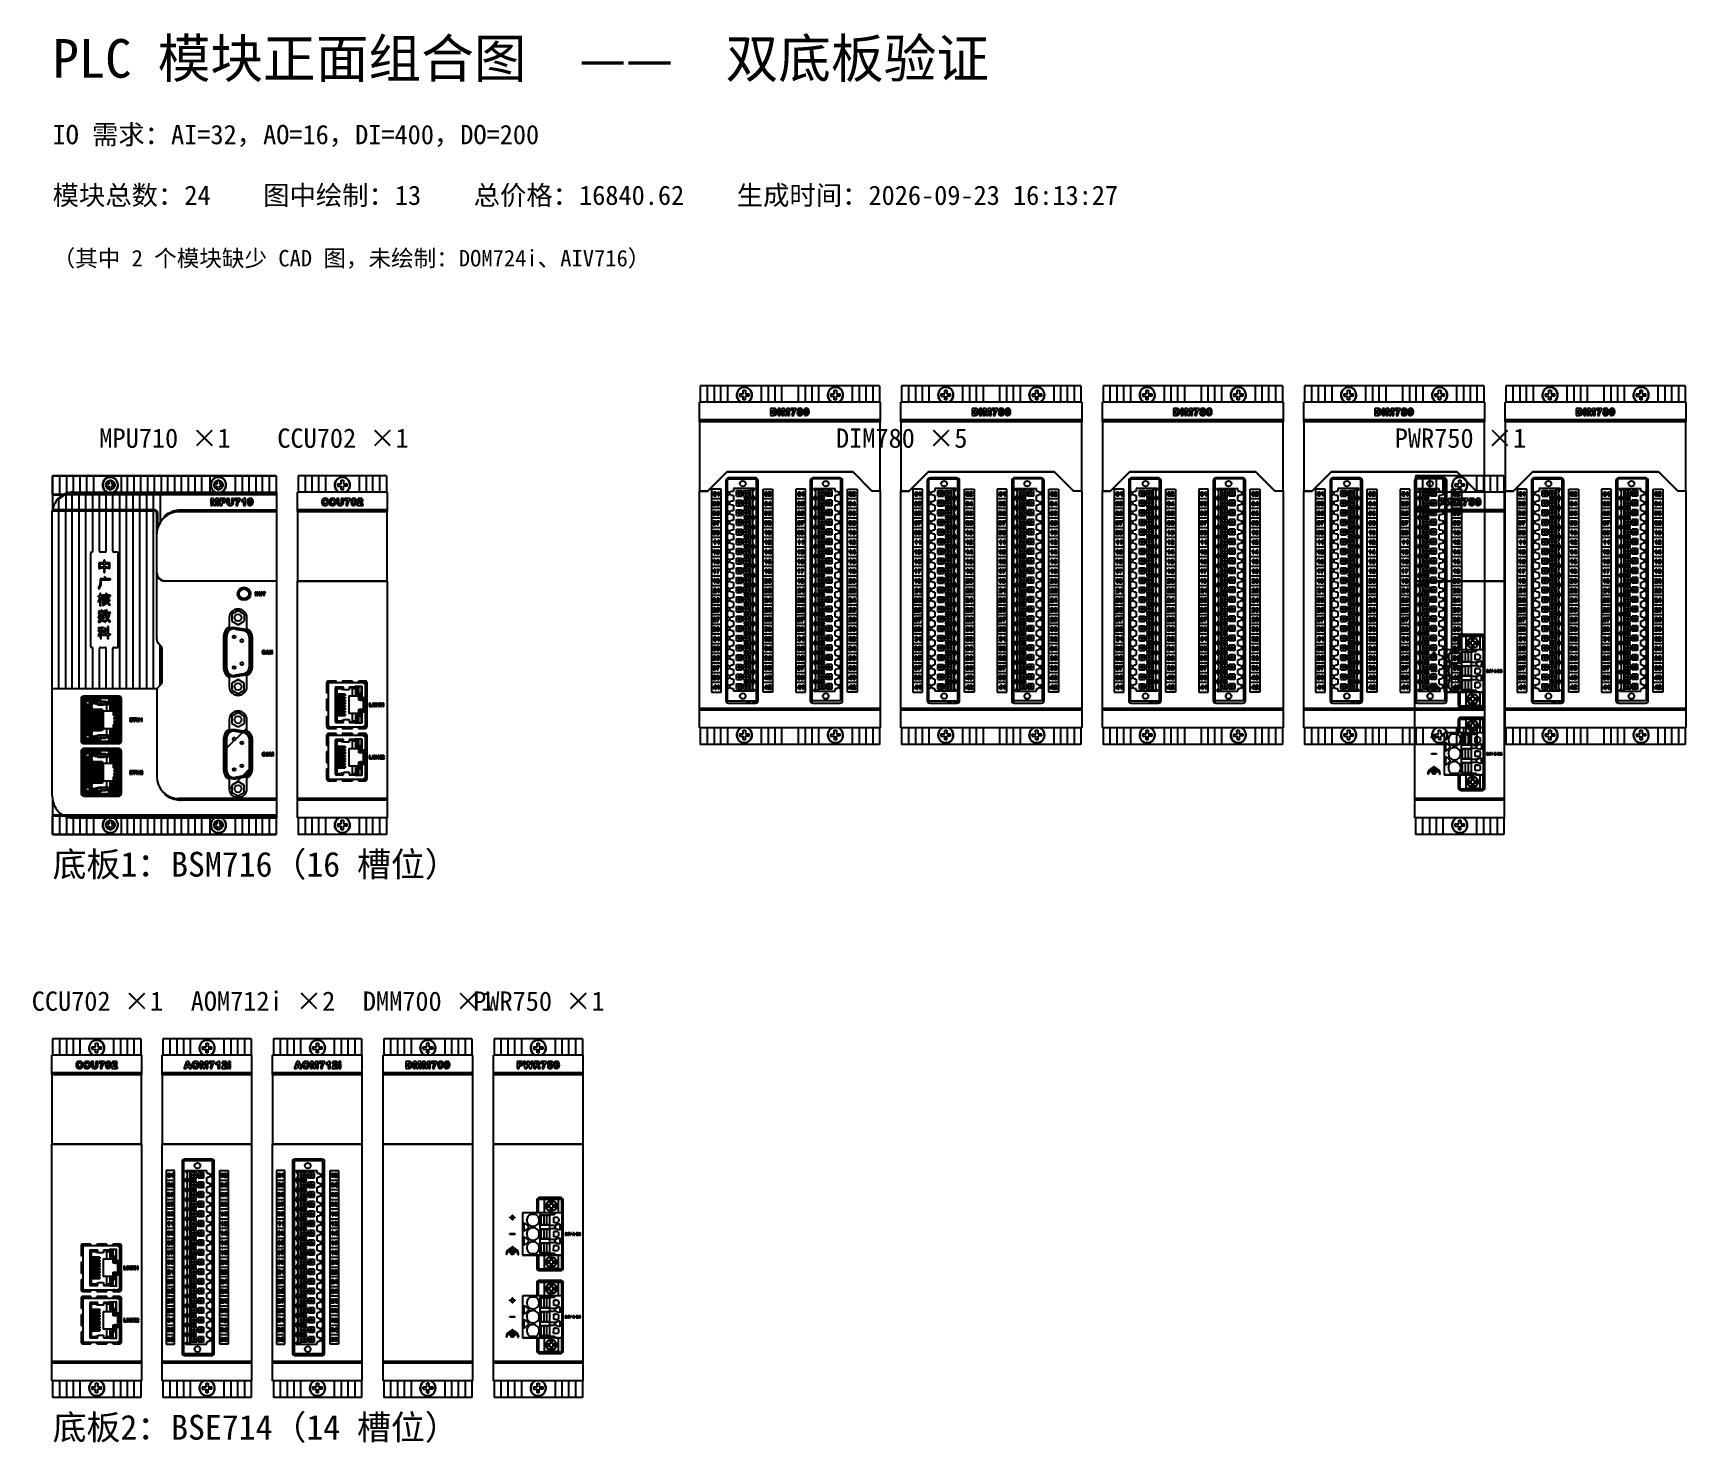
# Model space of a CAD drawing. Header units: millimetres. Extents: x 33 to 632, y -490 to 20.
import ezdxf
from ezdxf.enums import TextEntityAlignment as Align

# ---------------------------------------------------------------- set-up
doc = ezdxf.new("R2010")
doc.units = ezdxf.units.MM
for name, color, linetype in [('02___PRT_ALL_AXES', 7, 'Continuous'), ('03___PRT_ALL_CURVES', 7, 'Continuous'), ('1728620000_DXF_CONTINUOUS_LINE', 7, 'Continuous'), ('176260PIN_ASDXF_CONTINUOUS_LINE', 7, 'Continuous'), ('3_ALL_AXES', 7, 'Continuous'), ('AIOJ784_4_00DXF_CONTINUOUS_LINE', 7, 'Continuous'), ('AOMJ712I_002DXF_CONTINUOUS_LINE', 7, 'Continuous'), ('ECAD_DIPTRONICS_EMR-08', 7, 'Continuous'), ('ECAD_PULSE_HX5401NL', 7, 'Continuous'), ('ECAD_SAMTEC_TSW-102-08-L-S-RA', 7, 'Continuous'), ('ECAD_SHINNING_1762-608-66-N', 7, 'Continuous'), ('ECAD_TE_1734099-5', 7, 'Continuous'), ('IO_CH_PCB_DXF_CONTINUOUS_LINE', 7, 'Continuous'), ('MPUJ710_4_01DXF_CONTINUOUS_LINE', 7, 'Continuous'), ('RTDJ712_4_00DXF_CONTINUOUS_LINE', 7, 'Continuous'), ('TE_1734099_5DXF_CONTINUOUS_LINE', 7, 'Continuous'), ('TEXT_LABEL', 7, 'Continuous'), ('TEXT_TITLE', 7, 'Continuous')]:
    doc.layers.add(name, color=color, linetype=linetype)
doc.styles.add('HZ_TEXT', font='simsun.ttc')

msp = doc.modelspace()

# ---------------------------------------------------------------- texts
at = {"layer": 'TEXT_LABEL', "style": 'HZ_TEXT'}
for s, p in [('MPU710 ×1', (80.75, -132)), ('CCU702 ×1', (145.25, -132)), ('DIM780 ×5', (347.75, -132)), ('PWR750 ×1', (550.25, -132)), ('CCU702 ×1', (56.25, -336)), ('AOM712i ×2', (116.25, -336)), ('DMM700 ×1', (176.25, -336)), ('PWR750 ×1', (216.25, -336))]:
    msp.add_text(s, height=7, dxfattribs=at).set_placement(p, align=Align.BOTTOM_CENTER)
for s, p in [('底板1：BSM716（16 槽位）', (40, -288)), ('底板2：BSE714（14 槽位）', (40, -492))]:
    msp.add_text(s, height=9, dxfattribs=at).set_placement(p, align=Align.BOTTOM_LEFT)
at = {"layer": 'TEXT_TITLE', "style": 'HZ_TEXT'}
for s, height, p in [('PLC 模块正面组合图  ——  双底板验证', 14, (40, 0)), ('IO 需求：AI=32，AO=16，DI=400，DO=200', 7, (40, -22)), ('模块总数：24    图中绘制：13    总价格：16840.62    生成时间：2026-09-23 16:13:27', 7, (40, -44)), ('（其中 2 个模块缺少 CAD 图，未绘制：DOM724i、AIV716）', 6, (40, -66))]:
    msp.add_text(s, height=height, dxfattribs=at).set_placement(p, align=Align.BOTTOM_LEFT)

# ---------------------------------------------------------------- blocks, each defined once
blk = doc.blocks.new('MOD_MPU710')
at = {"linetype": 'Continuous'}
for p, q in [((0, 130), (0, 123)), ((0, 123.2), (0, 130)), ((14.8, 130), (0, 130)), ((0, 130), (81, 130)), ((2.5, 130), (2.5, 123.2)), ((5, 130), (5, 123.59)), ((7.4, 130), (7.4, 124)), ((9.9, 130), (9.9, 124)), ((12.3, 130), (12.3, 124)), ((14.8, 130), (14.8, 124)), ((34.4, 130), (14.8, 130)), ((19.15, 127), (19.15, 126.2)), ((19.15, 127), (20.5, 127)), ((19.15, 126.2), (20.5, 126.2)), ((20.5, 127), (20.5, 128.35)), ((20.5, 128.35), (21.3, 128.35)), ((20.5, 124.85), (20.5, 126.2)), ((21.3, 128.35), (21.3, 127)), ((21.3, 127), (22.65, 127)), ((21.3, 124.85), (21.3, 126.2)), ((22.65, 126.2), (21.3, 126.2)), ((22.65, 126.2), (22.65, 127)), ((25, 123.2), (25, 130)), ((27, 130), (27, 124)), ((29.5, 130), (29.5, 124)), ((31.9, 130), (31.9, 124)), ((34.4, 130), (34.4, 124)), ((81, 130), (34.4, 130)), ((36.8, 130), (36.8, 124)), ((39.3, 130), (39.3, 124)), ((41.7, 130), (41.7, 124)), ((44.2, 130), (44.2, 124)), ((46.6, 130), (46.6, 124)), ((49.1, 130), (49.1, 124)), ((51.5, 130), (51.5, 124)), ((54, 130), (54, 124)), ((57, 130), (57, 123.2)), ((58.35, 127), (58.35, 126.2)), ((58.35, 127), (59.7, 127)), ((58.35, 126.2), (59.7, 126.2)), ((59.7, 127), (59.7, 128.35)), ((59.7, 128.35), (60.5, 128.35)), ((59.7, 124.85), (59.7, 126.2)), ((60.5, 128.35), (60.5, 127)), ((60.5, 127), (61.85, 127)), ((60.5, 124.85), (60.5, 126.2)), ((61.85, 126.2), (60.5, 126.2)), ((61.85, 126.2), (61.85, 127)), ((66.2, 130), (66.2, 124)), ((68.7, 130), (68.7, 124)), ((71.1, 130), (71.1, 124)), ((73.6, 130), (73.6, 124)), ((76, 130), (76, 124)), ((78.5, 130), (78.5, 124)), ((81, 130), (81, 123.2)), ((81, 130), (81, 124)), ((81, 123.2), (0, 123.2)), ((0, 123.2), (4.06, 123.2)), ((0, 123), (0, 117.4)), ((81, 123), (0, 123)), ((0, 123), (3.69, 123)), ((1.77, 123), (1.97, 123.2)), ((2.25, 117.6), (2.25, 121.37)), ((2.5, 123.2), (4.06, 123.2)), ((4.75, 123.1), (4.75, 117.6)), ((7.15, 117.6), (7.15, 123.61)), ((7.4, 124), (81.25, 124)), ((9.65, 123.62), (7.4, 123.62)), ((9.65, 117.6), (9.65, 123.62)), ((12.05, 117.6), (12.05, 123.62)), ((14.55, 123.62), (12.05, 123.62)), ((14.55, 117.6), (14.55, 123.62)), ((16.95, 117.6), (16.95, 123.62)), ((19.45, 123.62), (16.95, 123.62)), ((19.45, 117.6), (19.45, 123.62)), ((21.3, 124.85), (20.5, 124.85)), ((21.85, 117.6), (21.85, 123.62)), ((24.35, 123.62), (21.85, 123.62)), ((24.35, 117.6), (24.35, 123.62)), ((26.75, 117.6), (26.75, 123.62)), ((29.25, 123.62), (26.75, 123.62)), ((29.25, 117.6), (29.25, 123.62)), ((31.65, 117.6), (31.65, 123.62)), ((34.15, 123.62), (31.65, 123.62)), ((34.15, 117.6), (34.15, 123.62)), ((36.55, 117.6), (36.55, 123.62)), ((37.95, 123.62), (36.55, 123.62)), ((39.05, 113.37), (39.05, 123.36)), ((57.34, 121.75), (57.34, 119.25)), ((58.35, 121.75), (57.34, 121.75)), ((57.97, 119.25), (57.97, 121.16)), ((57.97, 121.16), (58.46, 119.25)), ((58.74, 120.23), (58.35, 121.75)), ((59.13, 121.75), (58.74, 120.23)), ((59.03, 119.25), (59.52, 121.16)), ((60.15, 121.75), (59.13, 121.75)), ((59.52, 121.16), (59.52, 119.25)), ((60.5, 124.85), (59.7, 124.85)), ((60.15, 119.25), (60.15, 121.75)), ((60.64, 121.75), (60.64, 119.25)), ((61.92, 121.75), (60.64, 121.75)), ((61.41, 120.68), (61.41, 121.24)), ((61.41, 121.24), (61.63, 121.24)), ((61.6, 120.68), (61.41, 120.68)), ((61.41, 119.25), (61.41, 120.18)), ((61.41, 120.18), (61.84, 120.18)), ((63.17, 121.75), (63.17, 120.26)), ((63.94, 121.75), (63.17, 121.75)), ((63.94, 120.22), (63.94, 121.75)), ((64.79, 121.75), (64.79, 120.22)), ((65.56, 121.75), (64.79, 121.75)), ((65.56, 120.26), (65.56, 121.75)), ((65.97, 121.75), (65.97, 121.16)), ((68, 121.75), (65.97, 121.75)), ((65.97, 121.16), (67.21, 121.16)), ((68, 121.28), (68, 121.75)), ((68.43, 121.12), (68.43, 120.55)), ((69.16, 120.92), (69.16, 119.25)), ((69.86, 121.79), (69.29, 121.79)), ((69.86, 119.25), (69.86, 121.79)), ((81.25, 6), (81.25, 124)), ((-0.25, 117.3), (-0.25, 15)), ((-0.25, 117.3), (36.75, 117.3)), ((0.03, 117.6), (-0.02, 117.3)), ((37.05, 117.6), (0.03, 117.6)), ((0.17, 117.6), (0.17, 117.3)), ((1.35, 117.3), (1.35, 117.6)), ((2.25, 52.8), (2.25, 117.3)), ((3.15, 117.3), (3.15, 117.6)), ((4.33, 117.6), (4.33, 117.3)), ((4.75, 52.8), (4.75, 117.3)), ((7.15, 52.8), (7.15, 117.3)), ((9.65, 52.8), (9.65, 117.3)), ((12.05, 52.8), (12.05, 117.3)), ((14.55, 102.7), (14.55, 117.3)), ((16.95, 102.7), (16.95, 117.3)), ((19.45, 102.7), (19.45, 117.3)), ((21.85, 102.7), (21.85, 117.3)), ((24.35, 52.8), (24.35, 117.3)), ((26.75, 52.8), (26.75, 117.3)), ((29.25, 52.8), (29.25, 117.3)), ((29.85, 117.55), (31.25, 117.55)), ((31.65, 52.8), (31.65, 117.3)), ((34.15, 52.8), (34.15, 117.3)), ((36.55, 52.8), (36.55, 117.3)), ((37.75, 70.63), (37.75, 116.3)), ((38.05, 116.6), (38.05, 112.76)), ((45.75, 117), (81.25, 117)), ((81.25, 116.9), (45.85, 116.9)), ((46.13, 117.6), (46.31, 117.6)), ((46.31, 117.6), (81.25, 117.6)), ((49.54, 116.9), (49.64, 117)), ((57.34, 119.25), (57.97, 119.25)), ((58.46, 119.25), (59.03, 119.25)), ((59.52, 119.25), (60.15, 119.25)), ((60.64, 119.25), (61.41, 119.25)), ((65.34, 116.9), (65.44, 117)), ((66.39, 119.25), (67.09, 119.25)), ((69.16, 119.25), (69.86, 119.25)), ((81.15, 116.9), (81.25, 117)), ((13.75, 101.9), (13.75, 68.2)), ((19.05, 102.3), (17.35, 102.3)), ((23.35, 102.3), (22.25, 102.3)), ((23.75, 68.2), (23.75, 101.9)), ((16.81, 98.37), (16.81, 96.31)), ((18.55, 98.37), (16.81, 98.37)), ((16.81, 96.31), (17.18, 96.31)), ((17.18, 96.89), (17.18, 98.04)), ((17.18, 98.04), (18.55, 98.04)), ((18.55, 96.89), (17.18, 96.89)), ((17.18, 96.31), (17.18, 96.56)), ((17.18, 96.56), (18.55, 96.56)), ((18.55, 99.36), (18.55, 98.37)), ((18.94, 99.36), (18.55, 99.36)), ((18.55, 98.04), (18.55, 96.89)), ((18.55, 96.56), (18.55, 94.87)), ((18.94, 98.37), (18.94, 99.36)), ((20.69, 98.37), (18.94, 98.37)), ((18.94, 96.89), (18.94, 98.04)), ((18.94, 98.04), (20.32, 98.04)), ((20.32, 96.89), (18.94, 96.89)), ((18.94, 94.87), (18.94, 96.56)), ((18.94, 96.56), (20.32, 96.56)), ((20.32, 98.04), (20.32, 96.89)), ((20.32, 96.56), (20.32, 96.31)), ((20.32, 96.31), (20.69, 96.31)), ((20.69, 96.31), (20.69, 98.37)), ((17.19, 92.67), (17.19, 91.23)), ((18.99, 92.67), (17.19, 92.67)), ((17.59, 91.18), (17.59, 92.3)), ((17.59, 92.3), (20.97, 92.3)), ((18.55, 94.87), (18.94, 94.87)), ((18.98, 93.38), (18.65, 93.19)), ((19.12, 92.67), (19.37, 92.82)), ((20.97, 92.67), (19.12, 92.67)), ((20.97, 92.3), (20.97, 92.67)), ((40.3, 91.86), (40.39, 91.95)), ((81.25, 91.8), (40.75, 91.8)), ((40.85, 91.9), (81.25, 91.9)), ((56.05, 91.8), (56.15, 91.9)), ((71.86, 91.8), (71.96, 91.9)), ((16.51, 86.43), (16.51, 86.11)), ((17.16, 86.43), (16.51, 86.43)), ((16.51, 86.11), (17.16, 86.11)), ((17.16, 87.33), (17.16, 86.43)), ((17.5, 87.33), (17.16, 87.33)), ((17.16, 85.27), (17.16, 82.87)), ((17.5, 86.43), (17.5, 87.33)), ((18.02, 86.43), (17.5, 86.43)), ((17.5, 85.32), (17.5, 86.11)), ((17.5, 86.11), (18.02, 86.11)), ((17.64, 85.47), (17.5, 85.32)), ((17.5, 82.87), (17.5, 85.2)), ((17.91, 84.05), (18.16, 83.77)), ((17.95, 84.75), (18.18, 84.98)), ((18.02, 86.11), (18.02, 86.43)), ((18.1, 86.69), (18.1, 86.36)), ((19.49, 86.69), (18.1, 86.69)), ((18.1, 86.36), (18.96, 86.36)), ((18.12, 85.33), (18.28, 85)), ((18.59, 85.06), (19.42, 85.15)), ((19.71, 85.48), (18.7, 85.42)), ((19.44, 87.37), (19.15, 87.18)), ((19.38, 86.36), (20.98, 86.36)), ((19.84, 86.85), (19.44, 87.37)), ((19.6, 86.69), (19.84, 86.85)), ((20.98, 86.69), (19.6, 86.69)), ((20.49, 85.98), (20.16, 86.16)), ((20.89, 85.07), (20.59, 85.28)), ((20.98, 86.36), (20.98, 86.69)), ((73.42, 87.8), (73.42, 86.6)), ((73.79, 87.8), (73.42, 87.8)), ((73.42, 86.6), (73.79, 86.6)), ((73.79, 86.6), (73.79, 87.8)), ((74.06, 87.8), (74.06, 86.6)), ((74.4, 87.8), (74.06, 87.8)), ((74.06, 86.6), (74.4, 86.6)), ((74.85, 87.14), (74.4, 87.8)), ((74.4, 86.6), (74.4, 87.26)), ((74.4, 87.26), (74.85, 86.6)), ((74.85, 87.8), (74.85, 87.14)), ((75.2, 87.8), (74.85, 87.8)), ((74.85, 86.6), (75.2, 86.6)), ((75.2, 86.6), (75.2, 87.8)), ((75.46, 87.8), (75.46, 86.6)), ((75.84, 87.8), (75.46, 87.8)), ((75.46, 86.6), (75.84, 86.6)), ((75.84, 86.6), (75.84, 87.8)), ((76.02, 87.8), (76.02, 87.5)), ((77.14, 87.8), (76.02, 87.8)), ((76.02, 87.5), (76.4, 87.5)), ((76.4, 87.5), (76.4, 86.6)), ((76.4, 86.6), (76.77, 86.6)), ((76.77, 86.6), (76.77, 87.5)), ((76.77, 87.5), (77.14, 87.5)), ((77.14, 87.5), (77.14, 87.8)), ((16.47, 79.23), (16.66, 78.96)), ((16.53, 78.73), (16.53, 78.43)), ((17.22, 78.73), (16.53, 78.73)), ((16.53, 78.43), (17.05, 78.43)), ((16.58, 80.28), (16.58, 79.98)), ((17.62, 80.28), (16.58, 80.28)), ((16.58, 79.98), (17.51, 79.98)), ((16.96, 81.16), (16.7, 80.98)), ((17.1, 80.43), (17.38, 80.62)), ((17.16, 82.87), (17.5, 82.87)), ((17.21, 78.1), (17.42, 78.43)), ((17.87, 77.8), (17.21, 78.1)), ((17.41, 79.08), (17.22, 78.73)), ((17.74, 78.98), (17.41, 79.08)), ((17.42, 78.43), (18.36, 78.43)), ((18.7, 78.73), (17.6, 78.73)), ((17.62, 81.29), (17.62, 80.28)), ((17.96, 81.29), (17.62, 81.29)), ((17.62, 79.71), (17.62, 79.08)), ((17.62, 79.08), (17.96, 79.08)), ((17.96, 80.28), (17.96, 81.29)), ((18.82, 80.28), (17.96, 80.28)), ((17.96, 79.71), (17.96, 79.98)), ((17.96, 79.98), (18.82, 79.98)), ((18.09, 79.86), (17.96, 79.71)), ((17.96, 79.08), (17.96, 79.59)), ((18.16, 80.58), (18.4, 80.39)), ((18.58, 79.07), (18.8, 79.32)), ((18.9, 81), (18.62, 81.18)), ((18.7, 78.43), (18.7, 78.73)), ((18.82, 79.98), (18.82, 80.28)), ((19.43, 80.04), (19.48, 80.15)), ((19.81, 81.28), (19.44, 81.33)), ((19.48, 80.15), (20.32, 80.15)), ((20.97, 80.46), (19.58, 80.46)), ((20.68, 80.15), (20.97, 80.15)), ((20.75, 82.94), (21.02, 83.24)), ((20.97, 80.15), (20.97, 80.46)), ((64, 78.55), (64, 75.16)), ((64.32, 79.89), (65.86, 81.43)), ((67.2, 81.15), (64.95, 79.85)), ((64.95, 79.85), (64.95, 77.25)), ((66.03, 81.5), (68.37, 81.5)), ((69.45, 79.85), (67.2, 81.15)), ((69.45, 79.85), (69.45, 77.25)), ((70.4, 74.63), (70.4, 78.55)), ((16.47, 77.16), (16.62, 76.85)), ((16.5, 72.13), (16.68, 71.75)), ((16.57, 73.99), (16.57, 73.67)), ((17.31, 73.99), (16.57, 73.99)), ((16.57, 73.67), (17.28, 73.67)), ((17.31, 74.66), (17.31, 73.99)), ((17.31, 72.93), (17.31, 70.89)), ((17.65, 73.99), (17.65, 74.7)), ((18.37, 73.99), (17.65, 73.99)), ((17.65, 73.16), (17.65, 73.67)), ((17.65, 73.67), (18.37, 73.67)), ((17.85, 73.34), (17.65, 73.16)), ((17.65, 70.89), (17.65, 73.1)), ((19.91, 72.53), (18.14, 72.37)), ((18.14, 72.37), (18.17, 72.04)), ((18.17, 72.04), (19.91, 72.2)), ((18.69, 77.42), (18.18, 77.66)), ((18.19, 72.54), (18.45, 72.79)), ((18.42, 74.79), (18.3, 75.13)), ((18.37, 73.67), (18.37, 73.99)), ((18.62, 73.76), (18.41, 73.53)), ((18.49, 77.11), (18.69, 77.42)), ((18.88, 74.84), (18.67, 74.62)), ((19.17, 72.84), (19.4, 73.12)), ((19.46, 73.9), (19.69, 74.17)), ((19.91, 75.32), (19.91, 72.53)), ((20.25, 75.32), (19.91, 75.32)), ((19.91, 72.2), (19.91, 70.89)), ((20.25, 72.56), (20.25, 75.32)), ((20.97, 72.63), (20.25, 72.56)), ((20.25, 72.23), (21, 72.3)), ((20.25, 70.89), (20.25, 72.23)), ((21, 72.3), (20.97, 72.63)), ((64.95, 77.25), (67.2, 75.95)), ((66.14, 74.43), (69.17, 73.9)), ((69.25, 74.39), (66.22, 74.92)), ((67.2, 75.95), (69.45, 77.25)), ((14.55, 52.8), (14.55, 67.4)), ((16.95, 52.8), (16.95, 67.4)), ((17.31, 70.89), (17.65, 70.89)), ((17.35, 67.8), (19.05, 67.8)), ((19.45, 52.8), (19.45, 67.4)), ((19.91, 70.89), (20.25, 70.89)), ((21.85, 52.8), (21.85, 67.4)), ((22.25, 67.8), (23.35, 67.8)), ((39.16, 68.39), (38.34, 69.21)), ((38.85, 68.7), (38.85, 53.9)), ((39.75, 55.63), (39.75, 66.97)), ((61.98, 71.87), (61.98, 60.23)), ((62.59, 71.87), (62.59, 60.23)), ((63.08, 71.87), (63.08, 60.23)), ((71.32, 60.76), (71.32, 71.34)), ((71.82, 71.34), (71.82, 60.76)), ((72.42, 60.76), (72.42, 71.34)), ((76.74, 66.22), (77.07, 66.3)), ((77.08, 65.84), (76.76, 65.94)), ((77.59, 66.65), (77.14, 65.45)), ((78, 66.65), (77.59, 66.65)), ((77.66, 65.91), (77.79, 66.34)), ((77.92, 65.91), (77.66, 65.91)), ((77.79, 66.34), (77.92, 65.91)), ((78.45, 65.45), (78, 66.65)), ((78.57, 66.65), (78.57, 65.45)), ((78.91, 66.65), (78.57, 66.65)), ((79.37, 65.99), (78.91, 66.65)), ((78.92, 65.45), (78.92, 66.11)), ((78.92, 66.11), (79.37, 65.45)), ((79.37, 66.65), (79.37, 65.99)), ((79.72, 66.65), (79.37, 66.65)), ((79.72, 65.45), (79.72, 66.65)), ((77.14, 65.45), (77.52, 65.45)), ((77.52, 65.45), (77.58, 65.65)), ((77.58, 65.65), (78, 65.65)), ((78, 65.65), (78.06, 65.45)), ((78.06, 65.45), (78.45, 65.45)), ((78.57, 65.45), (78.92, 65.45)), ((79.37, 65.45), (79.72, 65.45)), ((37.75, 52.8), (39.16, 54.21)), ((64, 56.94), (64, 53.55)), ((67.2, 56.15), (64.95, 54.85)), ((64.95, 54.85), (64.95, 52.25)), ((69.17, 58.2), (66.14, 57.67)), ((66.22, 57.18), (69.25, 57.71)), ((69.45, 54.85), (67.2, 56.15)), ((69.45, 52.25), (69.45, 54.85)), ((70.4, 53.55), (70.4, 57.47)), ((37.75, 52.8), (-0.25, 52.8)), ((10.31, 49.05), (11.36, 50.1)), ((10.31, 49.1), (10.31, 33.9)), ((10.91, 49.3), (10.91, 33.7)), ((10.91, 33.7), (10.91, 49.3)), ((11.26, 49.27), (10.91, 49.27)), ((10.91, 49.27), (11.26, 49.27)), ((11.12, 49.27), (11.12, 49.5)), ((11.12, 49.27), (11.12, 49.5)), ((11.12, 49.5), (23.71, 49.5)), ((11.12, 49.5), (23.71, 49.5)), ((11.26, 49.3), (11.12, 49.3)), ((11.12, 49.3), (11.26, 49.3)), ((11.17, 48.94), (11.17, 34.01)), ((17.44, 48.47), (11.17, 48.47)), ((11.22, 49.27), (11.22, 49.3)), ((11.22, 49.3), (11.22, 49.27)), ((11.23, 49.29), (11.22, 49.27)), ((11.26, 49.27), (11.26, 49.5)), ((11.26, 49.27), (11.26, 49.5)), ((23.97, 50.1), (11.31, 50.1)), ((24.12, 49.25), (11.47, 49.25)), ((17.24, 49.05), (11.47, 49.05)), ((11.93, 48.47), (11.93, 34.48)), ((13.37, 48.19), (11.93, 48.19)), ((13.09, 49.55), (12.92, 49.5)), ((12.92, 49.5), (13.09, 49.55)), ((13.09, 49.55), (13.1, 49.5)), ((13.1, 49.5), (13.09, 49.55)), ((13.37, 48.47), (13.37, 46.92)), ((13.75, 49.59), (13.78, 49.63)), ((13.78, 49.63), (13.75, 49.59)), ((13.79, 49.65), (13.8, 49.71)), ((13.8, 49.71), (13.79, 49.65)), ((13.8, 49.71), (13.85, 50.1)), ((13.85, 50.1), (13.8, 49.71)), ((14.47, 49.25), (14.47, 49.05)), ((15.64, 48.47), (15.64, 47.2)), ((15.84, 48.47), (15.84, 48.09)), ((17.24, 48.09), (15.84, 48.09)), ((16, 50.1), (16.05, 49.71)), ((16.05, 49.71), (16, 50.1)), ((16.05, 49.71), (16.06, 49.65)), ((16.07, 49.63), (16.1, 49.59)), ((16.1, 49.59), (16.07, 49.63)), ((16.7, 49.5), (16.7, 50.1)), ((17, 49.5), (17, 50.1)), ((17.24, 49.25), (17.24, 48.09)), ((17.44, 48.47), (17.44, 47.2)), ((19.34, 48.16), (17.44, 48.16)), ((19.34, 48.16), (19.34, 47.43)), ((19.59, 49.59), (19.62, 49.63)), ((19.62, 49.63), (19.59, 49.59)), ((19.63, 49.65), (19.65, 49.71)), ((19.65, 49.71), (19.63, 49.65)), ((19.65, 49.71), (19.69, 50.1)), ((19.69, 50.1), (19.65, 49.71)), ((20.28, 49.25), (20.28, 46.96)), ((24.12, 49.05), (20.28, 49.05)), ((23.43, 48.47), (20.28, 48.47)), ((20.59, 48.07), (20.59, 48.02)), ((20.59, 48.02), (20.59, 48.07)), ((20.64, 47.95), (20.64, 47.6)), ((20.64, 47.6), (20.64, 47.95)), ((20.99, 47.95), (20.64, 47.95)), ((20.64, 47.95), (20.99, 47.95)), ((23.05, 48.17), (20.69, 48.17)), ((20.69, 48.17), (23.05, 48.17)), ((20.99, 47.95), (20.99, 47.6)), ((20.99, 47.6), (20.99, 47.95)), ((21.32, 48.46), (21.32, 45.21)), ((21.32, 48.46), (21.45, 48.33)), ((23.61, 48.46), (21.32, 48.46)), ((21.45, 48.33), (21.45, 45.34)), ((23.61, 48.33), (21.45, 48.33)), ((21.45, 48.17), (21.45, 45.34)), ((21.45, 45.34), (21.45, 48.17)), ((21.84, 50.1), (21.89, 49.71)), ((21.89, 49.71), (21.84, 50.1)), ((21.89, 49.71), (21.9, 49.65)), ((21.91, 49.63), (21.95, 49.59)), ((21.94, 49.59), (21.91, 49.63)), ((22.5, 49.61), (21.93, 49.61)), ((21.93, 47.98), (21.93, 45.69)), ((21.93, 45.69), (21.93, 47.98)), ((22.87, 47.98), (21.93, 47.98)), ((21.93, 47.98), (22.87, 47.98)), ((22.13, 48.33), (22.13, 47.74)), ((22.5, 49.5), (22.5, 50.1)), ((22.87, 47.98), (22.87, 45.69)), ((22.87, 45.69), (22.87, 47.98)), ((23, 49.71), (24.5, 49.71)), ((23, 49.71), (24.5, 49.71)), ((23.15, 48.07), (23.15, 44.29)), ((23.15, 44.29), (23.15, 48.07)), ((23.43, 48.47), (23.43, 44.68)), ((23.61, 49.27), (23.61, 49.5)), ((23.61, 49.27), (23.61, 49.5)), ((23.71, 49.3), (23.61, 49.3)), ((23.61, 49.3), (23.71, 49.3)), ((23.61, 49.27), (24.37, 49.27)), ((23.61, 49.27), (24.37, 49.27)), ((23.61, 49.25), (23.61, 48.13)), ((24.12, 48.13), (23.61, 48.13)), ((23.71, 49.3), (23.71, 49.27)), ((23.71, 49.27), (23.71, 49.3)), ((23.76, 49.5), (24.5, 49.5)), ((23.76, 49.5), (24.5, 49.5)), ((23.92, 49.3), (23.92, 49.27)), ((23.92, 49.27), (23.92, 49.3)), ((24.5, 49.3), (23.92, 49.3)), ((23.92, 49.3), (24.5, 49.3)), ((23.94, 49.71), (23.94, 50.1)), ((23.94, 49.27), (23.94, 49.3)), ((24.12, 49.25), (24.12, 48.33)), ((24.5, 48.33), (24.12, 48.33)), ((24.12, 48.13), (24.12, 34.82)), ((24.37, 49.27), (24.37, 33.73)), ((24.37, 33.73), (24.37, 49.27)), ((24.5, 49.11), (24.37, 49.11)), ((24.5, 48.85), (24.37, 48.75)), ((24.37, 48.75), (24.5, 48.85)), ((24.38, 48.64), (24.38, 48.65)), ((24.39, 48.62), (24.38, 48.64)), ((24.39, 48.62), (24.43, 48.62)), ((24.41, 48.61), (24.39, 48.62)), ((24.39, 48.62), (24.41, 48.61)), ((24.43, 48.62), (24.41, 48.61)), ((24.41, 48.61), (24.41, 48.61)), ((24.41, 48.61), (24.41, 48.61)), ((24.41, 48.61), (24.42, 48.61)), ((24.42, 48.61), (24.43, 48.62)), ((24.73, 48.85), (24.43, 48.62)), ((24.43, 48.62), (24.73, 48.85)), ((24.5, 48.85), (24.5, 49.94)), ((24.5, 49.5), (24.88, 49.5)), ((24.5, 48.33), (24.5, 46.81)), ((24.54, 48.87), (24.96, 48.87)), ((24.54, 48.87), (24.96, 48.87)), ((24.97, 33.9), (24.97, 49.1)), ((37.75, 52.8), (37.75, 21)), ((64.95, 52.25), (67.2, 50.95)), ((66.03, 50.6), (68.37, 50.6)), ((67.2, 50.95), (69.45, 52.25)), ((10.31, 45.75), (10.71, 45.8)), ((10.71, 43.56), (10.31, 43.6)), ((10.71, 45.8), (10.77, 45.81)), ((10.77, 43.54), (10.71, 43.56)), ((10.71, 43.56), (10.77, 43.54)), ((10.78, 45.82), (10.83, 45.85)), ((10.83, 45.85), (10.78, 45.82)), ((10.83, 43.5), (10.78, 43.53)), ((10.78, 43.53), (10.83, 43.5)), ((13.37, 47.07), (11.93, 47.07)), ((13.91, 46.88), (11.93, 46.88)), ((13.91, 46.38), (11.93, 46.38)), ((13.91, 45.71), (11.93, 45.71)), ((13.91, 45.33), (11.93, 45.33)), ((13.91, 44.75), (11.93, 44.75)), ((13.91, 44.3), (11.93, 44.3)), ((13.91, 43.73), (11.93, 43.73)), ((13.91, 43.29), (11.93, 43.29)), ((13.91, 42.71), (11.93, 42.71)), ((13.91, 42.27), (11.93, 42.27)), ((14.09, 46.92), (13.37, 46.92)), ((13.45, 47.62), (13.45, 35.38)), ((13.45, 35.38), (13.45, 47.62)), ((13.96, 46.3), (13.45, 46.3)), ((13.45, 46.3), (13.96, 46.3)), ((13.86, 45.25), (13.45, 45.25)), ((13.45, 45.25), (17.41, 45.25)), ((13.86, 44.81), (13.45, 44.81)), ((13.45, 44.81), (17.41, 44.81)), ((13.86, 44.24), (13.45, 44.24)), ((13.45, 44.24), (17.41, 44.24)), ((13.86, 43.79), (13.45, 43.79)), ((13.45, 43.79), (17.41, 43.79)), ((13.86, 43.22), (13.45, 43.22)), ((13.45, 43.22), (17.41, 43.22)), ((13.86, 42.78), (13.45, 42.78)), ((13.45, 42.78), (17.41, 42.78)), ((13.86, 42.21), (13.45, 42.21)), ((13.45, 42.21), (17.41, 42.21)), ((13.6, 47.74), (13.91, 47.43)), ((13.91, 47.43), (13.6, 47.74)), ((16.45, 47.92), (13.75, 47.92)), ((13.75, 47.92), (16.45, 47.92)), ((13.81, 46.3), (13.81, 45.25)), ((13.81, 45.25), (13.81, 46.3)), ((13.81, 44.81), (13.81, 44.24)), ((13.81, 44.24), (13.81, 44.81)), ((13.81, 43.79), (13.81, 43.22)), ((13.81, 43.22), (13.81, 43.79)), ((13.81, 42.78), (13.81, 42.21)), ((13.81, 42.21), (13.81, 42.78)), ((13.86, 47.5), (13.86, 47.14)), ((13.86, 47.14), (13.86, 47.5)), ((14.21, 47.5), (13.86, 47.5)), ((13.86, 47.5), (14.21, 47.5)), ((14.21, 47.14), (13.86, 47.14)), ((13.86, 47.14), (14.21, 47.14)), ((13.86, 45.25), (13.86, 44.81)), ((13.86, 44.81), (13.86, 45.25)), ((17.41, 45.25), (13.86, 45.25)), ((17.41, 44.81), (13.86, 44.81)), ((13.86, 44.24), (13.86, 43.79)), ((13.86, 43.79), (13.86, 44.24)), ((17.41, 44.24), (13.86, 44.24)), ((17.41, 43.79), (13.86, 43.79)), ((13.86, 43.22), (13.86, 42.78)), ((13.86, 42.78), (13.86, 43.22)), ((17.41, 43.22), (13.86, 43.22)), ((17.41, 42.78), (13.86, 42.78)), ((13.86, 42.21), (13.86, 41.76)), ((13.86, 41.76), (13.86, 42.21)), ((17.41, 42.21), (13.86, 42.21)), ((13.91, 47.43), (13.91, 35.52)), ((15.64, 47.43), (13.91, 47.43)), ((13.96, 46.3), (13.96, 45.25)), ((13.96, 45.25), (13.96, 46.3)), ((14.09, 46.1), (13.96, 46.1)), ((13.96, 46.1), (14.09, 46.1)), ((14.09, 45.74), (13.96, 45.74)), ((13.96, 45.74), (14.09, 45.74)), ((13.96, 44.81), (13.96, 44.24)), ((13.96, 44.24), (13.96, 44.81)), ((14.09, 44.47), (13.96, 44.47)), ((13.96, 44.47), (14.09, 44.47)), ((13.96, 43.79), (13.96, 43.22)), ((13.96, 43.22), (13.96, 43.79)), ((14.09, 43.56), (13.96, 43.56)), ((13.96, 43.56), (14.09, 43.56)), ((13.96, 42.78), (13.96, 42.21)), ((13.96, 42.21), (13.96, 42.78)), ((14.09, 42.29), (13.96, 42.29)), ((13.96, 42.29), (14.09, 42.29)), ((14.09, 46.92), (14.09, 45.32)), ((14.09, 46.1), (14.09, 45.74)), ((14.09, 45.74), (14.09, 46.1)), ((18.12, 45.32), (14.09, 45.32)), ((14.09, 44.81), (14.09, 44.47)), ((14.09, 44.47), (14.09, 44.81)), ((14.09, 44.75), (14.09, 44.3)), ((18.12, 44.75), (14.09, 44.75)), ((18.12, 44.3), (14.09, 44.3)), ((14.09, 43.73), (14.09, 43.29)), ((18.12, 43.73), (14.09, 43.73)), ((14.09, 43.56), (14.09, 43.22)), ((14.09, 43.22), (14.09, 43.56)), ((18.12, 43.29), (14.09, 43.29)), ((14.09, 42.71), (14.09, 42.27)), ((18.12, 42.71), (14.09, 42.71)), ((14.09, 42.29), (14.09, 42.21)), ((14.09, 42.21), (14.09, 42.29)), ((18.12, 42.27), (14.09, 42.27)), ((14.21, 47.5), (14.21, 47.14)), ((14.21, 47.14), (14.21, 47.5)), ((15.47, 47.92), (15.47, 47.6)), ((15.47, 47.6), (15.47, 47.92)), ((15.83, 47.6), (15.47, 47.6)), ((15.47, 47.6), (15.83, 47.6)), ((17.44, 47.2), (15.64, 47.2)), ((15.83, 47.92), (15.83, 47.6)), ((15.83, 47.6), (15.83, 47.92)), ((16.45, 46.88), (16.45, 47.92)), ((16.45, 46.88), (16.45, 47.92)), ((18.48, 46.88), (16.45, 46.88)), ((18.48, 46.88), (16.45, 46.88)), ((17.08, 45.32), (17.08, 44.75)), ((17.08, 44.3), (17.08, 43.73)), ((17.08, 43.29), (17.08, 42.71)), ((17.08, 42.27), (17.08, 41.7)), ((17.24, 47.2), (17.24, 46.96)), ((20.28, 46.96), (17.24, 46.96)), ((17.41, 45.25), (17.41, 44.81)), ((17.41, 44.81), (17.41, 45.25)), ((17.41, 44.24), (17.41, 43.79)), ((17.41, 43.79), (17.41, 44.24)), ((17.41, 43.22), (17.41, 42.78)), ((17.41, 42.78), (17.41, 43.22)), ((17.41, 42.21), (17.41, 41.76)), ((17.41, 41.76), (17.41, 42.21)), ((18.12, 45.32), (18.12, 44.75)), ((18.12, 44.3), (18.12, 43.73)), ((18.12, 43.29), (18.12, 42.71)), ((18.12, 42.27), (18.12, 41.7)), ((18.38, 44.68), (18.38, 38.28)), ((23.56, 44.68), (18.38, 44.68)), ((18.48, 47.92), (18.48, 46.88)), ((18.48, 46.88), (18.48, 47.92)), ((20.49, 47.92), (18.48, 47.92)), ((18.48, 47.92), (20.49, 47.92)), ((20.69, 47.43), (19.34, 47.43)), ((19.57, 47.43), (19.57, 44.68)), ((20.99, 47.6), (20.64, 47.6)), ((20.64, 47.6), (20.99, 47.6)), ((20.69, 47.43), (21.05, 47.74)), ((20.74, 47.39), (20.73, 47.41)), ((20.74, 47.38), (21.05, 47.74)), ((20.74, 47.38), (21.05, 47.74)), ((20.74, 47.38), (20.74, 44.68)), ((21.05, 44.98), (20.74, 44.68)), ((20.74, 44.68), (21.05, 44.98)), ((21.45, 45.34), (21.32, 45.21)), ((24.12, 45.21), (21.32, 45.21)), ((22.13, 47.74), (21.45, 47.74)), ((23.45, 47.73), (21.45, 47.73)), ((23.45, 47.45), (21.45, 47.45)), ((23.45, 46.22), (21.45, 46.22)), ((23.45, 45.95), (21.45, 45.95)), ((22.13, 45.93), (21.45, 45.93)), ((23.15, 45.34), (21.45, 45.34)), ((21.45, 45.34), (23.15, 45.34)), ((24.12, 45.34), (21.45, 45.34)), ((22.87, 45.69), (21.93, 45.69)), ((21.93, 45.69), (22.87, 45.69)), ((21.99, 44.68), (21.99, 43.1)), ((23.56, 43.1), (21.99, 43.1)), ((24.12, 47.78), (22.13, 47.78)), ((22.13, 47.19), (22.13, 46.48)), ((23.45, 47.19), (22.13, 47.19)), ((24.12, 47.12), (22.13, 47.12)), ((24.12, 46.56), (22.13, 46.56)), ((23.45, 46.48), (22.13, 46.48)), ((22.13, 45.93), (22.13, 45.34)), ((24.12, 45.9), (22.13, 45.9)), ((22.5, 44.85), (22.5, 44.45)), ((22.5, 44.45), (22.5, 44.85)), ((22.9, 44.85), (22.5, 44.85)), ((22.5, 44.85), (22.9, 44.85)), ((22.9, 44.45), (22.5, 44.45)), ((22.5, 44.45), (22.9, 44.45)), ((22.5, 43.58), (22.5, 43.18)), ((22.5, 43.18), (22.5, 43.58)), ((22.9, 43.58), (22.5, 43.58)), ((22.5, 43.58), (22.9, 43.58)), ((22.9, 43.18), (22.5, 43.18)), ((22.5, 43.18), (22.9, 43.18)), ((22.5, 42.31), (22.5, 41.91)), ((22.5, 41.91), (22.5, 42.31)), ((22.9, 42.31), (22.5, 42.31)), ((22.5, 42.31), (22.9, 42.31)), ((22.52, 44.68), (22.52, 43.53)), ((23.85, 43.53), (22.52, 43.53)), ((22.72, 43.79), (22.62, 43.53)), ((22.72, 44.98), (22.72, 43.79)), ((23.85, 43.79), (22.72, 43.79)), ((22.9, 44.85), (22.9, 44.45)), ((22.9, 44.45), (22.9, 44.85)), ((22.9, 43.58), (22.9, 43.18)), ((22.9, 43.18), (22.9, 43.58)), ((22.9, 42.31), (22.9, 41.91)), ((22.9, 41.91), (22.9, 42.31)), ((23.33, 44.05), (23.33, 38.95)), ((23.33, 38.95), (23.33, 44.05)), ((24.37, 44.04), (23.41, 44.04)), ((23.41, 44.04), (24.37, 44.04)), ((23.43, 43.1), (23.43, 39.85)), ((23.45, 47.73), (23.45, 47.19)), ((23.58, 47.67), (23.45, 47.68)), ((23.58, 47.23), (23.45, 47.22)), ((23.45, 46.48), (23.45, 45.95)), ((23.58, 46.45), (23.45, 46.45)), ((23.58, 46), (23.45, 46)), ((23.56, 44.68), (23.56, 38.28)), ((23.58, 47.67), (23.58, 47.23)), ((24.12, 47.67), (23.58, 47.67)), ((24.12, 47.23), (23.58, 47.23)), ((23.58, 46.45), (23.58, 46)), ((24.12, 46.45), (23.58, 46.45)), ((24.12, 46), (23.58, 46)), ((23.85, 43.79), (23.85, 39.16)), ((24.12, 44.04), (24.12, 38.96)), ((24.12, 38.96), (24.12, 44.04)), ((24.17, 44.03), (24.12, 44.03)), ((24.17, 43.58), (24.12, 43.58)), ((24.12, 43.58), (24.17, 43.58)), ((24.17, 43.18), (24.12, 43.18)), ((24.12, 43.18), (24.17, 43.18)), ((24.17, 42.76), (24.12, 42.76)), ((24.17, 42.31), (24.12, 42.31)), ((24.12, 42.31), (24.17, 42.31)), ((24.17, 44.04), (24.17, 38.96)), ((24.17, 38.96), (24.17, 44.04)), ((24.37, 47.31), (24.97, 47.91)), ((24.37, 47.46), (24.5, 47.36)), ((24.5, 47.36), (24.37, 47.46)), ((24.46, 47.39), (24.37, 47.39)), ((24.37, 47.39), (24.46, 47.39)), ((24.5, 46.99), (24.37, 46.99)), ((24.37, 46.99), (24.5, 46.99)), ((24.5, 46.57), (24.37, 46.57)), ((24.5, 46.12), (24.37, 46.12)), ((24.37, 46.12), (24.5, 46.12)), ((24.5, 45.84), (24.37, 45.84)), ((24.37, 45.84), (24.5, 45.84)), ((24.5, 45.34), (24.37, 45.34)), ((24.37, 45.34), (24.5, 45.34)), ((24.5, 45.3), (24.37, 45.3)), ((24.5, 44.85), (24.37, 44.85)), ((24.37, 44.85), (24.5, 44.85)), ((24.5, 44.45), (24.37, 44.45)), ((24.37, 44.45), (24.5, 44.45)), ((24.5, 44.03), (24.37, 44.03)), ((24.5, 43.58), (24.37, 43.58)), ((24.37, 43.58), (24.5, 43.58)), ((24.5, 43.18), (24.37, 43.18)), ((24.37, 43.18), (24.5, 43.18)), ((24.5, 42.76), (24.37, 42.76)), ((24.5, 42.31), (24.37, 42.31)), ((24.37, 42.31), (24.5, 42.31)), ((24.39, 47.59), (24.38, 47.57)), ((24.38, 47.57), (24.38, 47.56)), ((24.39, 47.59), (24.41, 47.6)), ((24.41, 47.6), (24.39, 47.59)), ((24.43, 47.59), (24.39, 47.59)), ((24.41, 47.6), (24.41, 47.6)), ((24.41, 47.6), (24.42, 47.6)), ((24.41, 47.6), (24.41, 47.6)), ((24.43, 47.59), (24.41, 47.6)), ((24.42, 47.6), (24.43, 47.59)), ((24.43, 47.59), (24.73, 47.36)), ((24.73, 47.36), (24.43, 47.59)), ((24.5, 35.64), (24.5, 47.34)), ((24.54, 47.34), (24.96, 47.34)), ((24.54, 47.34), (24.96, 47.34)), ((27.97, 42.1), (27.97, 40.9)), ((28.97, 42.1), (27.97, 42.1)), ((28.97, 41.84), (28.97, 42.1)), ((29.1, 42.1), (29.1, 41.8)), ((30.23, 42.1), (29.1, 42.1)), ((30.23, 41.8), (30.23, 42.1)), ((30.4, 42.1), (30.4, 40.9)), ((30.77, 42.1), (30.4, 42.1)), ((30.77, 41.68), (30.77, 42.1)), ((31.17, 42.1), (31.17, 41.68)), ((31.55, 42.1), (31.17, 42.1)), ((31.55, 40.9), (31.55, 42.1)), ((32.49, 42.12), (32.22, 42.12)), ((32.49, 40.9), (32.49, 42.12)), ((67.2, 44.15), (64.95, 42.85)), ((64.95, 42.85), (64.95, 40.25)), ((66.03, 44.5), (68.37, 44.5)), ((69.45, 42.85), (67.2, 44.15)), ((69.45, 42.85), (69.45, 40.25)), ((10.31, 39.4), (10.71, 39.45)), ((10.71, 37.21), (10.31, 37.25)), ((10.31, 36.71), (10.78, 37.18)), ((10.71, 39.45), (10.77, 39.46)), ((10.77, 37.19), (10.71, 37.21)), ((10.71, 37.21), (10.77, 37.19)), ((10.78, 39.47), (10.83, 39.5)), ((10.83, 39.5), (10.78, 39.47)), ((10.83, 37.15), (10.78, 37.18)), ((10.78, 37.18), (10.83, 37.15)), ((13.91, 41.7), (11.93, 41.7)), ((13.91, 41.25), (11.93, 41.25)), ((13.91, 40.68), (11.93, 40.68)), ((13.91, 40.24), (11.93, 40.24)), ((13.91, 39.67), (11.93, 39.67)), ((13.91, 39.22), (11.93, 39.22)), ((13.91, 38.65), (11.93, 38.65)), ((13.91, 38.21), (11.93, 38.21)), ((13.91, 37.62), (11.93, 37.62)), ((13.91, 37.24), (11.93, 37.24)), ((13.91, 36.57), (11.93, 36.57)), ((13.91, 36.08), (11.93, 36.08)), ((13.37, 36.03), (13.37, 34.48)), ((14.09, 36.03), (13.37, 36.03)), ((13.86, 41.76), (13.45, 41.76)), ((13.45, 41.76), (17.41, 41.76)), ((13.86, 41.19), (13.45, 41.19)), ((13.45, 41.19), (17.41, 41.19)), ((13.86, 40.75), (13.45, 40.75)), ((13.45, 40.75), (17.41, 40.75)), ((13.86, 40.17), (13.45, 40.17)), ((13.45, 40.17), (17.41, 40.17)), ((13.86, 39.73), (13.45, 39.73)), ((13.45, 39.73), (17.41, 39.73)), ((13.86, 39.16), (13.45, 39.16)), ((13.45, 39.16), (17.41, 39.16)), ((13.86, 38.71), (13.45, 38.71)), ((13.45, 38.71), (17.41, 38.71)), ((13.86, 38.14), (13.45, 38.14)), ((13.45, 38.14), (17.41, 38.14)), ((13.86, 37.7), (13.45, 37.7)), ((13.45, 37.7), (17.41, 37.7)), ((13.45, 36.65), (13.96, 36.65)), ((13.45, 36.65), (13.96, 36.65)), ((13.81, 41.76), (13.81, 41.19)), ((13.81, 41.19), (13.81, 41.76)), ((13.81, 40.75), (13.81, 40.17)), ((13.81, 40.17), (13.81, 40.75)), ((13.81, 39.73), (13.81, 39.16)), ((13.81, 39.16), (13.81, 39.73)), ((13.81, 38.71), (13.81, 38.14)), ((13.81, 38.14), (13.81, 38.71)), ((13.81, 37.7), (13.81, 36.65)), ((13.81, 36.65), (13.81, 37.7)), ((17.41, 41.76), (13.86, 41.76)), ((13.86, 41.19), (13.86, 40.75)), ((13.86, 40.75), (13.86, 41.19)), ((17.41, 41.19), (13.86, 41.19)), ((17.41, 40.75), (13.86, 40.75)), ((13.86, 40.17), (13.86, 39.73)), ((13.86, 39.73), (13.86, 40.17)), ((17.41, 40.17), (13.86, 40.17)), ((17.41, 39.73), (13.86, 39.73)), ((13.86, 39.16), (13.86, 38.71)), ((13.86, 38.71), (13.86, 39.16)), ((17.41, 39.16), (13.86, 39.16)), ((17.41, 38.71), (13.86, 38.71)), ((13.86, 38.14), (13.86, 37.7)), ((13.86, 37.7), (13.86, 38.14)), ((17.41, 38.14), (13.86, 38.14)), ((17.41, 37.7), (13.86, 37.7)), ((13.96, 41.76), (13.96, 41.19)), ((13.96, 41.19), (13.96, 41.76)), ((13.96, 40.75), (13.96, 40.17)), ((13.96, 40.17), (13.96, 40.75)), ((14.09, 40.66), (13.96, 40.66)), ((13.96, 40.66), (14.09, 40.66)), ((13.96, 39.73), (13.96, 39.16)), ((13.96, 39.16), (13.96, 39.73)), ((14.09, 39.39), (13.96, 39.39)), ((13.96, 39.39), (14.09, 39.39)), ((13.96, 38.71), (13.96, 38.14)), ((13.96, 38.14), (13.96, 38.71)), ((14.09, 38.48), (13.96, 38.48)), ((13.96, 38.48), (14.09, 38.48)), ((13.96, 37.7), (13.96, 36.65)), ((13.96, 36.65), (13.96, 37.7)), ((14.09, 37.21), (13.96, 37.21)), ((13.96, 37.21), (14.09, 37.21)), ((14.09, 36.85), (13.96, 36.85)), ((13.96, 36.85), (14.09, 36.85)), ((14.09, 41.7), (14.09, 41.25)), ((18.12, 41.7), (14.09, 41.7)), ((18.12, 41.25), (14.09, 41.25)), ((14.09, 40.75), (14.09, 40.66)), ((14.09, 40.66), (14.09, 40.75)), ((14.09, 40.68), (14.09, 40.24)), ((18.12, 40.68), (14.09, 40.68)), ((18.12, 40.24), (14.09, 40.24)), ((14.09, 39.73), (14.09, 39.39)), ((14.09, 39.39), (14.09, 39.73)), ((14.09, 39.67), (14.09, 39.22)), ((18.12, 39.67), (14.09, 39.67)), ((18.12, 39.22), (14.09, 39.22)), ((14.09, 38.65), (14.09, 38.21)), ((18.12, 38.65), (14.09, 38.65)), ((14.09, 38.48), (14.09, 38.14)), ((14.09, 38.14), (14.09, 38.48)), ((18.12, 38.21), (14.09, 38.21)), ((14.09, 37.63), (14.09, 36.03)), ((18.12, 37.63), (14.09, 37.63)), ((14.09, 37.21), (14.09, 36.85)), ((14.09, 36.85), (14.09, 37.21)), ((16.45, 35.08), (16.45, 36.12)), ((16.45, 35.08), (16.45, 36.12)), ((16.45, 36.12), (18.48, 36.12)), ((16.45, 36.12), (18.48, 36.12)), ((17.08, 41.25), (17.08, 40.68)), ((17.08, 40.24), (17.08, 39.67)), ((17.08, 39.22), (17.08, 38.65)), ((17.08, 38.21), (17.08, 37.63)), ((17.24, 35.99), (17.24, 35.75)), ((20.28, 35.99), (17.24, 35.99)), ((17.41, 41.19), (17.41, 40.75)), ((17.41, 40.75), (17.41, 41.19)), ((17.41, 40.17), (17.41, 39.73)), ((17.41, 39.73), (17.41, 40.17)), ((17.41, 39.16), (17.41, 38.71)), ((17.41, 38.71), (17.41, 39.16)), ((17.41, 38.14), (17.41, 37.7)), ((17.41, 37.7), (17.41, 38.14)), ((18.12, 41.25), (18.12, 40.68)), ((18.12, 40.24), (18.12, 39.67)), ((18.12, 39.22), (18.12, 38.65)), ((18.12, 38.21), (18.12, 37.63)), ((23.56, 38.28), (18.38, 38.28)), ((18.48, 36.12), (18.48, 35.08)), ((18.48, 35.08), (18.48, 36.12)), ((19.57, 38.28), (19.57, 35.52)), ((20.28, 35.99), (20.28, 33.7)), ((20.74, 38.28), (20.74, 35.57)), ((21.05, 37.97), (20.74, 38.28)), ((20.74, 38.28), (21.05, 37.97)), ((21.37, 37.69), (21.37, 34.54)), ((21.37, 37.69), (21.45, 37.61)), ((24.12, 37.69), (21.37, 37.69)), ((21.45, 37.62), (21.45, 34.83)), ((21.45, 34.83), (21.45, 37.62)), ((23.15, 37.62), (21.45, 37.62)), ((21.45, 37.62), (23.15, 37.62)), ((21.45, 37.61), (21.45, 34.62)), ((24.12, 37.61), (21.45, 37.61)), ((22.13, 37.02), (21.45, 37.02)), ((23.45, 37.01), (21.45, 37.01)), ((23.45, 36.73), (21.45, 36.73)), ((21.93, 37.26), (21.93, 34.97)), ((21.93, 34.97), (21.93, 37.26)), ((22.87, 37.26), (21.93, 37.26)), ((21.93, 37.26), (22.87, 37.26)), ((21.99, 39.85), (21.99, 38.28)), ((23.56, 39.85), (21.99, 39.85)), ((22.13, 37.61), (22.13, 37.02)), ((24.12, 37.06), (22.13, 37.06)), ((22.13, 36.47), (22.13, 35.76)), ((23.45, 36.47), (22.13, 36.47)), ((24.12, 36.4), (22.13, 36.4)), ((22.9, 41.91), (22.5, 41.91)), ((22.5, 41.91), (22.9, 41.91)), ((22.5, 41.04), (22.5, 40.64)), ((22.5, 40.64), (22.5, 41.04)), ((22.9, 41.04), (22.5, 41.04)), ((22.5, 41.04), (22.9, 41.04)), ((22.9, 40.64), (22.5, 40.64)), ((22.5, 40.64), (22.9, 40.64)), ((22.5, 39.77), (22.5, 39.37)), ((22.5, 39.37), (22.5, 39.77)), ((22.9, 39.77), (22.5, 39.77)), ((22.5, 39.77), (22.9, 39.77)), ((22.9, 39.37), (22.5, 39.37)), ((22.5, 39.37), (22.9, 39.37)), ((22.5, 38.5), (22.5, 38.1)), ((22.5, 38.1), (22.5, 38.5)), ((22.9, 38.5), (22.5, 38.5)), ((22.5, 38.5), (22.9, 38.5)), ((22.9, 38.1), (22.5, 38.1)), ((22.5, 38.1), (22.9, 38.1)), ((22.52, 39.42), (22.52, 38.28)), ((23.85, 39.42), (22.52, 39.42)), ((22.62, 39.42), (22.72, 39.16)), ((22.72, 39.16), (22.72, 37.97)), ((23.85, 39.16), (22.72, 39.16)), ((22.87, 37.26), (22.87, 34.97)), ((22.87, 34.97), (22.87, 37.26)), ((22.9, 41.04), (22.9, 40.64)), ((22.9, 40.64), (22.9, 41.04)), ((22.9, 39.77), (22.9, 39.37)), ((22.9, 39.37), (22.9, 39.77)), ((22.9, 38.5), (22.9, 38.1)), ((22.9, 38.1), (22.9, 38.5)), ((23.15, 38.71), (23.15, 34.93)), ((23.15, 34.93), (23.15, 38.71)), ((24.37, 38.96), (23.41, 38.96)), ((23.41, 38.96), (24.37, 38.96)), ((23.43, 38.28), (23.43, 34.48)), ((23.45, 37.01), (23.45, 36.47)), ((23.58, 36.95), (23.45, 36.96)), ((23.58, 36.51), (23.45, 36.5)), ((23.58, 36.95), (23.58, 36.51)), ((24.12, 36.95), (23.58, 36.95)), ((24.12, 36.51), (23.58, 36.51)), ((24.17, 41.91), (24.12, 41.91)), ((24.12, 41.91), (24.17, 41.91)), ((24.17, 41.49), (24.12, 41.49)), ((24.17, 41.04), (24.12, 41.04)), ((24.12, 41.04), (24.17, 41.04)), ((24.17, 40.64), (24.12, 40.64)), ((24.12, 40.64), (24.17, 40.64)), ((24.17, 40.22), (24.12, 40.22)), ((24.17, 39.77), (24.12, 39.77)), ((24.12, 39.77), (24.17, 39.77)), ((24.17, 39.37), (24.12, 39.37)), ((24.12, 39.37), (24.17, 39.37)), ((24.5, 41.91), (24.37, 41.91)), ((24.37, 41.91), (24.5, 41.91)), ((24.5, 41.49), (24.37, 41.49)), ((24.5, 41.04), (24.37, 41.04)), ((24.37, 41.04), (24.5, 41.04)), ((24.5, 40.64), (24.37, 40.64)), ((24.37, 40.64), (24.5, 40.64)), ((24.5, 40.22), (24.37, 40.22)), ((24.5, 39.77), (24.37, 39.77)), ((24.37, 39.77), (24.5, 39.77)), ((24.5, 39.37), (24.37, 39.37)), ((24.37, 39.37), (24.5, 39.37)), ((24.5, 38.95), (24.37, 38.95)), ((24.5, 38.5), (24.37, 38.5)), ((24.37, 38.5), (24.5, 38.5)), ((24.5, 38.1), (24.37, 38.1)), ((24.37, 38.1), (24.5, 38.1)), ((24.5, 37.68), (24.37, 37.68)), ((24.5, 37.62), (24.37, 37.62)), ((24.37, 37.62), (24.5, 37.62)), ((24.5, 37.11), (24.37, 37.11)), ((24.37, 37.11), (24.5, 37.11)), ((24.5, 36.83), (24.37, 36.83)), ((24.37, 36.83), (24.5, 36.83)), ((24.5, 36.41), (24.37, 36.41)), ((24.5, 35.96), (24.37, 35.96)), ((24.37, 35.96), (24.5, 35.96)), ((24.5, 36.14), (24.5, 34.62)), ((27.97, 40.9), (28.99, 40.9)), ((28.35, 41.65), (28.35, 41.84)), ((28.35, 41.84), (28.97, 41.84)), ((28.92, 41.65), (28.35, 41.65)), ((28.35, 41.17), (28.35, 41.41)), ((28.35, 41.41), (28.92, 41.41)), ((28.99, 41.17), (28.35, 41.17)), ((28.92, 41.41), (28.92, 41.65)), ((28.99, 40.9), (28.99, 41.17)), ((29.1, 41.8), (29.48, 41.8)), ((29.48, 41.8), (29.48, 40.9)), ((29.48, 40.9), (29.85, 40.9)), ((29.85, 40.9), (29.85, 41.8)), ((29.85, 41.8), (30.23, 41.8)), ((30.4, 40.9), (30.77, 40.9)), ((31.17, 41.68), (30.77, 41.68)), ((30.77, 40.9), (30.77, 41.39)), ((30.77, 41.39), (31.17, 41.39)), ((31.17, 41.39), (31.17, 40.9)), ((31.17, 40.9), (31.55, 40.9)), ((31.81, 41.8), (31.81, 41.53)), ((32.16, 41.7), (32.16, 40.9)), ((32.16, 40.9), (32.49, 40.9)), ((64, 41.55), (64, 38.16)), ((64.95, 40.25), (67.2, 38.95)), ((66.14, 37.43), (69.17, 36.9)), ((69.25, 37.39), (66.22, 37.92)), ((66.24, 34.39), (68.8, 36.96)), ((67.2, 38.95), (69.45, 40.25)), ((69.24, 37.4), (70.4, 38.56)), ((70.4, 37.63), (70.4, 41.55)), ((10.31, 30.1), (10.31, 14.9)), ((10.45, 33.39), (10.91, 33.85)), ((10.91, 33.73), (11.26, 33.73)), ((10.91, 33.73), (11.26, 33.73)), ((10.91, 30.3), (10.91, 14.7)), ((10.91, 14.7), (10.91, 30.3)), ((11.26, 30.27), (10.91, 30.27)), ((10.91, 30.27), (11.26, 30.27)), ((11.12, 33.73), (11.12, 33.5)), ((11.12, 33.5), (11.12, 33.73)), ((11.26, 33.7), (11.12, 33.7)), ((11.12, 33.7), (11.26, 33.7)), ((11.12, 33.5), (23.71, 33.5)), ((11.12, 33.5), (23.71, 33.5)), ((11.12, 30.27), (11.12, 30.5)), ((11.12, 30.27), (11.12, 30.5)), ((11.12, 30.5), (23.71, 30.5)), ((11.12, 30.5), (23.71, 30.5)), ((11.26, 30.3), (11.12, 30.3)), ((11.12, 30.3), (11.26, 30.3)), ((17.44, 34.48), (11.17, 34.48)), ((11.22, 33.7), (11.22, 33.73)), ((11.22, 33.73), (11.22, 33.7)), ((11.23, 33.72), (11.22, 33.73)), ((11.22, 30.27), (11.22, 30.3)), ((11.22, 30.3), (11.22, 30.27)), ((11.23, 30.29), (11.22, 30.27)), ((11.26, 33.73), (11.26, 33.5)), ((11.26, 33.5), (11.26, 33.73)), ((11.26, 30.27), (11.26, 30.5)), ((11.26, 30.27), (11.26, 30.5)), ((11.31, 32.9), (23.97, 32.9)), ((23.97, 31.1), (11.31, 31.1)), ((17.24, 33.91), (11.47, 33.91)), ((24.12, 33.7), (11.47, 33.7)), ((24.12, 30.25), (11.47, 30.25)), ((17.24, 30.05), (11.47, 30.05)), ((13.37, 35.88), (11.93, 35.88)), ((13.37, 34.76), (11.93, 34.76)), ((13.09, 33.45), (12.92, 33.5)), ((12.92, 33.5), (13.09, 33.45)), ((13.09, 30.55), (12.92, 30.5)), ((12.92, 30.5), (13.09, 30.55)), ((13.1, 33.5), (13.09, 33.45)), ((13.09, 33.45), (13.1, 33.5)), ((13.09, 30.55), (13.1, 30.5)), ((13.1, 30.5), (13.09, 30.55)), ((13.6, 35.22), (13.91, 35.52)), ((13.91, 35.52), (13.6, 35.22)), ((16.45, 35.08), (13.75, 35.08)), ((13.75, 35.08), (16.45, 35.08)), ((13.78, 33.37), (13.75, 33.42)), ((13.75, 33.42), (13.78, 33.37)), ((13.75, 30.59), (13.78, 30.63)), ((13.78, 30.63), (13.75, 30.59)), ((13.8, 33.3), (13.79, 33.36)), ((13.79, 30.65), (13.8, 30.71)), ((13.8, 30.71), (13.79, 30.65)), ((13.8, 30.71), (13.85, 31.1)), ((13.85, 31.1), (13.8, 30.71)), ((13.86, 35.81), (13.86, 35.46)), ((13.86, 35.46), (13.86, 35.81)), ((14.21, 35.81), (13.86, 35.81)), ((13.86, 35.81), (14.21, 35.81)), ((14.21, 35.46), (13.86, 35.46)), ((13.86, 35.46), (14.21, 35.46)), ((15.64, 35.52), (13.91, 35.52)), ((14.21, 35.81), (14.21, 35.46)), ((14.21, 35.46), (14.21, 35.81)), ((14.47, 33.91), (14.47, 33.7)), ((14.47, 30.25), (14.47, 30.05)), ((15.47, 35.35), (15.47, 35.08)), ((15.47, 35.08), (15.47, 35.35)), ((15.83, 35.35), (15.47, 35.35)), ((15.47, 35.35), (15.83, 35.35)), ((15.64, 35.75), (15.64, 34.48)), ((17.44, 35.75), (15.64, 35.75)), ((15.83, 35.35), (15.83, 35.08)), ((15.83, 35.08), (15.83, 35.35)), ((15.84, 34.86), (15.84, 34.48)), ((17.24, 34.86), (15.84, 34.86)), ((16, 31.1), (16.05, 30.71)), ((16.05, 30.71), (16, 31.1)), ((16.06, 33.36), (16.05, 33.3)), ((16.05, 33.3), (16.06, 33.36)), ((16.05, 30.71), (16.06, 30.65)), ((16.1, 33.42), (16.07, 33.37)), ((16.07, 33.37), (16.1, 33.42)), ((16.07, 30.63), (16.1, 30.59)), ((16.1, 30.59), (16.07, 30.63)), ((16.7, 32.9), (16.7, 33.5)), ((16.7, 30.5), (16.7, 31.1)), ((17, 32.9), (17, 33.5)), ((17, 30.5), (17, 31.1)), ((17.24, 34.86), (17.24, 33.7)), ((17.24, 30.25), (17.24, 29.09)), ((17.44, 35.75), (17.44, 34.48)), ((19.34, 34.8), (17.44, 34.8)), ((20.8, 35.08), (18.48, 35.08)), ((18.48, 35.08), (20.8, 35.08)), ((19.34, 35.52), (19.34, 34.8)), ((20.69, 35.52), (19.34, 35.52)), ((19.62, 33.37), (19.59, 33.42)), ((19.59, 33.42), (19.62, 33.37)), ((19.59, 30.59), (19.62, 30.63)), ((19.62, 30.63), (19.59, 30.59)), ((19.65, 33.3), (19.63, 33.36)), ((19.63, 30.65), (19.65, 30.71)), ((19.65, 30.71), (19.63, 30.65)), ((19.65, 32.9), (19.65, 33.1)), ((19.67, 33.1), (19.65, 33.1)), ((19.65, 30.71), (19.69, 31.1)), ((19.69, 31.1), (19.65, 30.71)), ((23.43, 34.48), (20.28, 34.48)), ((24.12, 33.91), (20.28, 33.91)), ((20.28, 30.25), (20.28, 27.96)), ((24.12, 30.05), (20.28, 30.05)), ((20.64, 35.35), (20.64, 35.08)), ((20.64, 35.08), (20.64, 35.35)), ((20.99, 35.35), (20.64, 35.35)), ((20.64, 35.35), (20.99, 35.35)), ((20.69, 35.52), (21.05, 35.22)), ((20.69, 35.52), (21.05, 35.22)), ((20.7, 35.52), (20.72, 35.53)), ((20.74, 35.57), (21.05, 35.22)), ((20.99, 35), (20.9, 35)), ((20.9, 35), (20.99, 35)), ((20.9, 34.98), (20.9, 34.93)), ((20.9, 34.93), (20.9, 34.98)), ((20.99, 35.35), (20.99, 35)), ((20.99, 35), (20.99, 35.35)), ((23.05, 34.83), (21, 34.83)), ((21, 34.83), (23.05, 34.83)), ((21.45, 34.62), (21.37, 34.54)), ((23.61, 34.54), (21.37, 34.54)), ((23.45, 35.5), (21.45, 35.5)), ((23.45, 35.23), (21.45, 35.23)), ((22.13, 35.21), (21.45, 35.21)), ((23.61, 34.62), (21.45, 34.62)), ((21.84, 31.1), (21.89, 30.71)), ((21.89, 30.71), (21.84, 31.1)), ((22.37, 33.1), (21.86, 33.1)), ((21.9, 33.36), (21.89, 33.3)), ((21.89, 33.3), (21.9, 33.36)), ((21.89, 30.71), (21.9, 30.65)), ((22.11, 30.7), (21.89, 30.7)), ((21.95, 33.42), (21.91, 33.37)), ((21.91, 33.37), (21.95, 33.42)), ((21.91, 30.63), (21.95, 30.59)), ((21.94, 30.59), (21.91, 30.63)), ((22.87, 34.97), (21.93, 34.97)), ((21.93, 34.97), (22.87, 34.97)), ((24.12, 35.84), (22.13, 35.84)), ((23.45, 35.76), (22.13, 35.76)), ((22.13, 35.21), (22.13, 34.62)), ((24.12, 35.18), (22.13, 35.18)), ((22.5, 33.2), (22.5, 33.5)), ((24.5, 33.3), (23, 33.3)), ((23, 33.3), (24.5, 33.3)), ((23, 30.71), (24.5, 30.71)), ((23, 30.71), (24.5, 30.71)), ((23.37, 30.5), (23.97, 31.1)), ((23.4, 32.9), (23.4, 33.3)), ((23.4, 31.1), (23.4, 30.71)), ((23.45, 35.76), (23.45, 35.23)), ((23.58, 35.73), (23.45, 35.73)), ((23.58, 35.28), (23.45, 35.28)), ((23.58, 35.73), (23.58, 35.28)), ((24.12, 35.73), (23.58, 35.73)), ((24.12, 35.28), (23.58, 35.28)), ((23.61, 34.82), (23.61, 33.7)), ((24.12, 34.82), (23.61, 34.82)), ((23.61, 33.5), (23.61, 33.73)), ((23.61, 33.5), (23.61, 33.73)), ((23.61, 33.73), (24.37, 33.73)), ((23.61, 33.73), (24.37, 33.73)), ((23.71, 33.7), (23.61, 33.7)), ((23.61, 33.7), (23.71, 33.7)), ((23.61, 30.27), (23.61, 30.5)), ((23.61, 30.27), (23.61, 30.5)), ((23.71, 30.3), (23.61, 30.3)), ((23.61, 30.3), (23.71, 30.3)), ((23.61, 30.27), (24.37, 30.27)), ((23.61, 30.27), (24.37, 30.27)), ((23.61, 30.25), (23.61, 29.13)), ((23.71, 33.73), (23.71, 33.7)), ((23.71, 33.7), (23.71, 33.73)), ((23.71, 30.3), (23.71, 30.27)), ((23.71, 30.27), (23.71, 30.3)), ((23.76, 33.5), (24.5, 33.5)), ((23.76, 33.5), (24.5, 33.5)), ((23.76, 30.5), (24.5, 30.5)), ((23.76, 30.5), (24.5, 30.5)), ((23.92, 33.73), (23.92, 33.7)), ((23.92, 33.7), (23.92, 33.73)), ((24.5, 33.7), (23.92, 33.7)), ((23.92, 33.7), (24.5, 33.7)), ((23.92, 30.3), (23.92, 30.27)), ((23.92, 30.27), (23.92, 30.3)), ((24.5, 30.3), (23.92, 30.3)), ((23.92, 30.3), (24.5, 30.3)), ((23.94, 33.7), (23.94, 33.73)), ((23.94, 33), (23.94, 33.3)), ((24.05, 33.1), (23.94, 33.1)), ((24.05, 33.73), (24.05, 33.7)), ((24.05, 33.3), (24.05, 32.91)), ((24.05, 31.09), (24.05, 30.71)), ((24.05, 30.3), (24.05, 30.27)), ((24.12, 34.62), (24.12, 33.7)), ((24.5, 34.62), (24.12, 34.62)), ((24.12, 30.25), (24.12, 29.33)), ((24.37, 35.54), (24.5, 35.64)), ((24.5, 35.64), (24.37, 35.54)), ((24.4, 35.56), (24.37, 35.56)), ((24.37, 35.56), (24.4, 35.56)), ((24.5, 34.15), (24.37, 34.25)), ((24.37, 34.25), (24.5, 34.15)), ((24.37, 34.1), (24.5, 34.1)), ((24.37, 30.27), (24.37, 14.73)), ((24.37, 14.73), (24.37, 30.27)), ((24.38, 35.43), (24.38, 35.44)), ((24.39, 35.41), (24.38, 35.43)), ((24.39, 34.38), (24.38, 34.36)), ((24.38, 34.36), (24.38, 34.35)), ((24.39, 35.41), (24.43, 35.41)), ((24.41, 35.41), (24.39, 35.41)), ((24.39, 35.41), (24.41, 35.41)), ((24.39, 34.38), (24.41, 34.39)), ((24.41, 34.39), (24.39, 34.38)), ((24.43, 34.38), (24.39, 34.38)), ((24.41, 35.4), (24.41, 35.41)), ((24.43, 35.41), (24.41, 35.4)), ((24.41, 35.41), (24.41, 35.4)), ((24.41, 35.4), (24.42, 35.41)), ((24.41, 34.39), (24.41, 34.39)), ((24.41, 34.39), (24.42, 34.39)), ((24.41, 34.39), (24.41, 34.39)), ((24.43, 34.38), (24.41, 34.39)), ((24.42, 35.41), (24.43, 35.41)), ((24.42, 34.39), (24.43, 34.38)), ((24.73, 35.64), (24.43, 35.41)), ((24.43, 35.41), (24.73, 35.64)), ((24.43, 34.38), (24.73, 34.15)), ((24.73, 34.15), (24.43, 34.38)), ((24.5, 33.06), (24.5, 34.13)), ((24.5, 29.85), (24.5, 30.94)), ((24.54, 35.66), (24.96, 35.66)), ((24.54, 35.66), (24.96, 35.66)), ((24.54, 34.13), (24.96, 34.13)), ((24.54, 34.13), (24.96, 34.13)), ((24.97, 14.9), (24.97, 30.1)), ((61.98, 34.87), (61.98, 23.23)), ((61.98, 30.14), (62.59, 30.74)), ((62.59, 34.87), (62.59, 23.23)), ((63.08, 34.87), (63.08, 23.23)), ((63.08, 31.24), (65.98, 34.13)), ((71.32, 23.76), (71.32, 34.34)), ((71.82, 34.34), (71.82, 23.76)), ((72.42, 23.76), (72.42, 34.34)), ((10.31, 26.75), (10.71, 26.8)), ((10.71, 24.56), (10.31, 24.6)), ((10.71, 26.8), (10.77, 26.81)), ((10.77, 24.54), (10.71, 24.56)), ((10.71, 24.56), (10.77, 24.54)), ((10.78, 26.82), (10.83, 26.85)), ((10.83, 26.85), (10.78, 26.82)), ((10.83, 24.5), (10.78, 24.53)), ((10.78, 24.53), (10.83, 24.5)), ((11.17, 29.94), (11.17, 15.01)), ((17.44, 29.47), (11.17, 29.47)), ((11.93, 29.47), (11.93, 15.48)), ((13.37, 29.19), (11.93, 29.19)), ((13.37, 28.07), (11.93, 28.07)), ((13.91, 27.88), (11.93, 27.88)), ((13.91, 27.38), (11.93, 27.38)), ((13.91, 26.71), (11.93, 26.71)), ((13.91, 26.33), (11.93, 26.33)), ((13.91, 25.75), (11.93, 25.75)), ((13.91, 25.3), (11.93, 25.3)), ((13.91, 24.73), (11.93, 24.73)), ((13.91, 24.29), (11.93, 24.29)), ((13.37, 29.47), (13.37, 27.92)), ((14.09, 27.92), (13.37, 27.92)), ((13.45, 28.62), (13.45, 16.38)), ((13.45, 16.38), (13.45, 28.62)), ((13.96, 27.3), (13.45, 27.3)), ((13.45, 27.3), (13.96, 27.3)), ((13.86, 26.25), (13.45, 26.25)), ((13.45, 26.25), (17.41, 26.25)), ((13.86, 25.81), (13.45, 25.81)), ((13.45, 25.81), (17.41, 25.81)), ((13.86, 25.24), (13.45, 25.24)), ((13.45, 25.24), (17.41, 25.24)), ((13.86, 24.79), (13.45, 24.79)), ((13.45, 24.79), (17.41, 24.79)), ((13.86, 24.22), (13.45, 24.22)), ((13.45, 24.22), (17.41, 24.22)), ((13.6, 28.74), (13.91, 28.43)), ((13.91, 28.43), (13.6, 28.74)), ((16.45, 28.92), (13.75, 28.92)), ((13.75, 28.92), (16.45, 28.92)), ((13.81, 27.3), (13.81, 26.25)), ((13.81, 26.25), (13.81, 27.3)), ((13.81, 25.81), (13.81, 25.24)), ((13.81, 25.24), (13.81, 25.81)), ((13.81, 24.79), (13.81, 24.22)), ((13.81, 24.22), (13.81, 24.79)), ((13.86, 28.5), (13.86, 28.14)), ((13.86, 28.14), (13.86, 28.5)), ((14.21, 28.5), (13.86, 28.5)), ((13.86, 28.5), (14.21, 28.5)), ((14.21, 28.14), (13.86, 28.14)), ((13.86, 28.14), (14.21, 28.14)), ((13.86, 26.25), (13.86, 25.81)), ((13.86, 25.81), (13.86, 26.25)), ((17.41, 26.25), (13.86, 26.25)), ((17.41, 25.81), (13.86, 25.81)), ((13.86, 25.24), (13.86, 24.79)), ((13.86, 24.79), (13.86, 25.24)), ((17.41, 25.24), (13.86, 25.24)), ((17.41, 24.79), (13.86, 24.79)), ((13.86, 24.22), (13.86, 23.78)), ((13.86, 23.78), (13.86, 24.22)), ((17.41, 24.22), (13.86, 24.22)), ((13.91, 28.43), (13.91, 16.52)), ((15.64, 28.43), (13.91, 28.43)), ((13.96, 27.3), (13.96, 26.25)), ((13.96, 26.25), (13.96, 27.3)), ((14.09, 27.1), (13.96, 27.1)), ((13.96, 27.1), (14.09, 27.1)), ((14.09, 26.74), (13.96, 26.74)), ((13.96, 26.74), (14.09, 26.74)), ((13.96, 25.81), (13.96, 25.24)), ((13.96, 25.24), (13.96, 25.81)), ((14.09, 25.47), (13.96, 25.47)), ((13.96, 25.47), (14.09, 25.47)), ((13.96, 24.79), (13.96, 24.22)), ((13.96, 24.22), (13.96, 24.79)), ((14.09, 24.56), (13.96, 24.56)), ((13.96, 24.56), (14.09, 24.56)), ((14.09, 27.92), (14.09, 26.32)), ((14.09, 27.1), (14.09, 26.74)), ((14.09, 26.74), (14.09, 27.1)), ((18.12, 26.32), (14.09, 26.32)), ((14.09, 25.81), (14.09, 25.47)), ((14.09, 25.47), (14.09, 25.81)), ((14.09, 25.75), (14.09, 25.3)), ((18.12, 25.75), (14.09, 25.75)), ((18.12, 25.3), (14.09, 25.3)), ((14.09, 24.73), (14.09, 24.29)), ((18.12, 24.73), (14.09, 24.73)), ((14.09, 24.56), (14.09, 24.22)), ((14.09, 24.22), (14.09, 24.56)), ((18.12, 24.29), (14.09, 24.29)), ((14.21, 28.5), (14.21, 28.14)), ((14.21, 28.14), (14.21, 28.5)), ((15.47, 28.92), (15.47, 28.6)), ((15.47, 28.6), (15.47, 28.92)), ((15.83, 28.6), (15.47, 28.6)), ((15.47, 28.6), (15.83, 28.6)), ((15.64, 29.47), (15.64, 28.2)), ((17.44, 28.2), (15.64, 28.2)), ((15.83, 28.92), (15.83, 28.6)), ((15.83, 28.6), (15.83, 28.92)), ((15.84, 29.47), (15.84, 29.09)), ((17.24, 29.09), (15.84, 29.09)), ((16.45, 27.88), (16.45, 28.92)), ((16.45, 27.88), (16.45, 28.92)), ((18.48, 27.88), (16.45, 27.88)), ((18.48, 27.88), (16.45, 27.88)), ((17.08, 26.32), (17.08, 25.75)), ((17.08, 25.3), (17.08, 24.73)), ((17.08, 24.29), (17.08, 23.71)), ((17.24, 28.2), (17.24, 27.96)), ((20.28, 27.96), (17.24, 27.96)), ((17.41, 26.25), (17.41, 25.81)), ((17.41, 25.81), (17.41, 26.25)), ((17.41, 25.24), (17.41, 24.79)), ((17.41, 24.79), (17.41, 25.24)), ((17.41, 24.22), (17.41, 23.78)), ((17.41, 23.78), (17.41, 24.22)), ((17.44, 29.47), (17.44, 28.2)), ((19.34, 29.16), (17.44, 29.16)), ((18.12, 26.32), (18.12, 25.75)), ((18.12, 25.3), (18.12, 24.73)), ((18.12, 24.29), (18.12, 23.71)), ((18.38, 25.68), (18.38, 19.28)), ((23.56, 25.68), (18.38, 25.68)), ((18.48, 28.92), (18.48, 27.88)), ((18.48, 27.88), (18.48, 28.92)), ((20.49, 28.92), (18.48, 28.92)), ((18.48, 28.92), (20.49, 28.92)), ((19.34, 29.16), (19.34, 28.43)), ((20.69, 28.43), (19.34, 28.43)), ((19.57, 28.43), (19.57, 25.68)), ((23.43, 29.47), (20.28, 29.47)), ((20.59, 29.07), (20.59, 29.02)), ((20.59, 29.02), (20.59, 29.07)), ((20.64, 28.95), (20.64, 28.6)), ((20.64, 28.6), (20.64, 28.95)), ((20.99, 28.95), (20.64, 28.95)), ((20.64, 28.95), (20.99, 28.95)), ((20.99, 28.6), (20.64, 28.6)), ((20.64, 28.6), (20.99, 28.6)), ((23.05, 29.17), (20.69, 29.17)), ((20.69, 29.17), (23.05, 29.17)), ((20.69, 28.43), (21.05, 28.74)), ((20.74, 28.39), (20.73, 28.41)), ((20.74, 28.38), (21.05, 28.74)), ((20.74, 28.38), (21.05, 28.74)), ((20.74, 28.38), (20.74, 25.68)), ((21.05, 25.98), (20.74, 25.68)), ((20.74, 25.68), (21.05, 25.98)), ((20.99, 28.95), (20.99, 28.6)), ((20.99, 28.6), (20.99, 28.95)), ((21.32, 29.46), (21.32, 26.21)), ((21.32, 29.46), (21.45, 29.33)), ((23.61, 29.46), (21.32, 29.46)), ((21.45, 26.34), (21.32, 26.21)), ((24.12, 26.21), (21.32, 26.21)), ((21.45, 29.33), (21.45, 26.34)), ((23.61, 29.33), (21.45, 29.33)), ((21.45, 29.17), (21.45, 26.34)), ((21.45, 26.34), (21.45, 29.17)), ((22.13, 28.74), (21.45, 28.74)), ((23.45, 28.73), (21.45, 28.73)), ((23.45, 28.45), (21.45, 28.45)), ((23.45, 27.22), (21.45, 27.22)), ((23.45, 26.95), (21.45, 26.95)), ((22.13, 26.93), (21.45, 26.93)), ((23.15, 26.34), (21.45, 26.34)), ((21.45, 26.34), (23.15, 26.34)), ((24.12, 26.34), (21.45, 26.34)), ((21.93, 28.98), (21.93, 26.69)), ((21.93, 26.69), (21.93, 28.98)), ((22.87, 28.98), (21.93, 28.98)), ((21.93, 28.98), (22.87, 28.98)), ((22.87, 26.69), (21.93, 26.69)), ((21.93, 26.69), (22.87, 26.69)), ((21.99, 25.68), (21.99, 24.1)), ((23.56, 24.1), (21.99, 24.1)), ((22.13, 29.33), (22.13, 28.74)), ((24.12, 28.78), (22.13, 28.78)), ((22.13, 28.19), (22.13, 27.48)), ((23.45, 28.19), (22.13, 28.19)), ((24.12, 28.12), (22.13, 28.12)), ((24.12, 27.56), (22.13, 27.56)), ((23.45, 27.48), (22.13, 27.48)), ((22.13, 26.93), (22.13, 26.34)), ((24.12, 26.9), (22.13, 26.9)), ((22.5, 25.85), (22.5, 25.45)), ((22.5, 25.45), (22.5, 25.85)), ((22.9, 25.85), (22.5, 25.85)), ((22.5, 25.85), (22.9, 25.85)), ((22.9, 25.45), (22.5, 25.45)), ((22.5, 25.45), (22.9, 25.45)), ((22.5, 24.58), (22.5, 24.18)), ((22.5, 24.18), (22.5, 24.58)), ((22.9, 24.58), (22.5, 24.58)), ((22.5, 24.58), (22.9, 24.58)), ((22.9, 24.18), (22.5, 24.18)), ((22.5, 24.18), (22.9, 24.18)), ((22.52, 25.68), (22.52, 24.53)), ((23.85, 24.53), (22.52, 24.53)), ((22.72, 24.79), (22.62, 24.53)), ((22.72, 25.98), (22.72, 24.79)), ((23.85, 24.79), (22.72, 24.79)), ((22.87, 28.98), (22.87, 26.69)), ((22.87, 26.69), (22.87, 28.98)), ((22.9, 25.85), (22.9, 25.45)), ((22.9, 25.45), (22.9, 25.85)), ((22.9, 24.58), (22.9, 24.18)), ((22.9, 24.18), (22.9, 24.58)), ((23.15, 29.07), (23.15, 25.29)), ((23.15, 25.29), (23.15, 29.07)), ((23.33, 25.05), (23.33, 19.95)), ((23.33, 19.95), (23.33, 25.05)), ((24.37, 25.04), (23.41, 25.04)), ((23.41, 25.04), (24.37, 25.04)), ((23.43, 29.47), (23.43, 25.68)), ((23.43, 24.1), (23.43, 20.85)), ((23.45, 28.73), (23.45, 28.19)), ((23.58, 28.67), (23.45, 28.68)), ((23.58, 28.23), (23.45, 28.22)), ((23.45, 27.48), (23.45, 26.95)), ((23.58, 27.45), (23.45, 27.45)), ((23.58, 27), (23.45, 27)), ((23.56, 25.68), (23.56, 19.28)), ((23.58, 28.67), (23.58, 28.23)), ((24.12, 28.67), (23.58, 28.67)), ((24.12, 28.23), (23.58, 28.23)), ((23.58, 27.45), (23.58, 27)), ((24.12, 27.45), (23.58, 27.45)), ((24.12, 27), (23.58, 27)), ((24.12, 29.13), (23.61, 29.13)), ((23.85, 24.79), (23.85, 20.16)), ((24.5, 29.33), (24.12, 29.33)), ((24.12, 29.13), (24.12, 15.82)), ((24.12, 25.04), (24.12, 19.96)), ((24.12, 19.96), (24.12, 25.04)), ((24.17, 24.71), (24.12, 24.71)), ((24.17, 24.58), (24.12, 24.58)), ((24.12, 24.58), (24.17, 24.58)), ((24.17, 24.18), (24.12, 24.18)), ((24.12, 24.18), (24.17, 24.18)), ((24.17, 25.04), (24.17, 19.96)), ((24.17, 19.96), (24.17, 25.04)), ((24.5, 29.85), (24.37, 29.75)), ((24.37, 29.75), (24.5, 29.85)), ((24.37, 28.46), (24.5, 28.36)), ((24.5, 28.36), (24.37, 28.46)), ((24.46, 28.39), (24.37, 28.39)), ((24.37, 28.39), (24.46, 28.39)), ((24.5, 27.99), (24.37, 27.99)), ((24.37, 27.99), (24.5, 27.99)), ((24.5, 27.12), (24.37, 27.12)), ((24.37, 27.12), (24.5, 27.12)), ((24.5, 26.84), (24.37, 26.84)), ((24.37, 26.84), (24.5, 26.84)), ((24.5, 26.34), (24.37, 26.34)), ((24.37, 26.34), (24.5, 26.34)), ((24.5, 25.85), (24.37, 25.85)), ((24.37, 25.85), (24.5, 25.85)), ((24.5, 25.45), (24.37, 25.45)), ((24.37, 25.45), (24.5, 25.45)), ((24.5, 24.71), (24.37, 24.71)), ((24.5, 24.58), (24.37, 24.58)), ((24.37, 24.58), (24.5, 24.58)), ((24.5, 24.18), (24.37, 24.18)), ((24.37, 24.18), (24.5, 24.18)), ((24.38, 29.64), (24.38, 29.65)), ((24.39, 29.62), (24.38, 29.64)), ((24.39, 28.59), (24.38, 28.57)), ((24.38, 28.57), (24.38, 28.56)), ((24.39, 29.62), (24.43, 29.62)), ((24.41, 29.61), (24.39, 29.62)), ((24.39, 29.62), (24.41, 29.61)), ((24.39, 28.59), (24.41, 28.6)), ((24.41, 28.6), (24.39, 28.59)), ((24.43, 28.59), (24.39, 28.59)), ((24.43, 29.62), (24.41, 29.61)), ((24.41, 29.61), (24.41, 29.61)), ((24.41, 29.61), (24.41, 29.61)), ((24.41, 29.61), (24.42, 29.61)), ((24.41, 28.6), (24.41, 28.6)), ((24.41, 28.6), (24.42, 28.6)), ((24.41, 28.6), (24.41, 28.6)), ((24.43, 28.59), (24.41, 28.6)), ((24.42, 29.61), (24.43, 29.62)), ((24.42, 28.6), (24.43, 28.59)), ((24.73, 29.85), (24.43, 29.62)), ((24.43, 29.62), (24.73, 29.85)), ((24.73, 28.36), (24.43, 28.59)), ((24.43, 28.59), (24.73, 28.36)), ((24.5, 29.33), (24.5, 27.81)), ((24.5, 16.64), (24.5, 28.34)), ((24.54, 29.87), (24.96, 29.87)), ((24.54, 29.87), (24.96, 29.87)), ((24.54, 28.34), (24.96, 28.34)), ((24.54, 28.34), (24.96, 28.34)), ((71.82, 24.17), (72.42, 24.76)), ((76.74, 29.22), (77.07, 29.3)), ((77.08, 28.84), (76.76, 28.94)), ((79.14, 29.65), (78.65, 29.65)), ((78.65, 29.65), (78.65, 28.45)), ((78.65, 28.45), (78.96, 28.45)), ((78.96, 28.45), (78.96, 29.37)), ((78.96, 29.37), (79.19, 28.45)), ((79.33, 28.92), (79.14, 29.65)), ((79.19, 28.45), (79.47, 28.45)), ((79.52, 29.65), (79.33, 28.92)), ((79.47, 28.45), (79.7, 29.37)), ((80, 29.65), (79.52, 29.65)), ((79.7, 29.37), (79.7, 28.45)), ((79.7, 28.45), (80, 28.45)), ((80, 28.45), (80, 29.65)), ((10.31, 20.9), (10.91, 21.5)), ((10.31, 20.4), (10.71, 20.45)), ((10.71, 18.21), (10.31, 18.25)), ((10.31, 17.44), (10.89, 18.02)), ((10.71, 20.45), (10.77, 20.46)), ((10.77, 18.19), (10.71, 18.21)), ((10.71, 18.21), (10.77, 18.19)), ((10.78, 20.47), (10.83, 20.5)), ((10.83, 20.5), (10.78, 20.47)), ((10.83, 18.15), (10.78, 18.18)), ((10.78, 18.18), (10.83, 18.15)), ((13.91, 23.71), (11.93, 23.71)), ((13.91, 23.27), (11.93, 23.27)), ((13.91, 22.7), (11.93, 22.7)), ((13.91, 22.25), (11.93, 22.25)), ((13.91, 21.68), (11.93, 21.68)), ((13.91, 21.24), (11.93, 21.24)), ((13.91, 20.67), (11.93, 20.67)), ((13.91, 20.22), (11.93, 20.22)), ((13.91, 19.65), (11.93, 19.65)), ((13.91, 19.21), (11.93, 19.21)), ((13.91, 18.62), (11.93, 18.62)), ((13.91, 18.24), (11.93, 18.24)), ((13.86, 23.78), (13.45, 23.78)), ((13.45, 23.78), (17.41, 23.78)), ((13.86, 23.21), (13.45, 23.21)), ((13.45, 23.21), (17.41, 23.21)), ((13.86, 22.76), (13.45, 22.76)), ((13.45, 22.76), (17.41, 22.76)), ((13.86, 22.19), (13.45, 22.19)), ((13.45, 22.19), (17.41, 22.19)), ((13.86, 21.75), (13.45, 21.75)), ((13.45, 21.75), (17.41, 21.75)), ((13.86, 21.17), (13.45, 21.17)), ((13.45, 21.17), (17.41, 21.17)), ((13.86, 20.73), (13.45, 20.73)), ((13.45, 20.73), (17.41, 20.73)), ((13.86, 20.16), (13.45, 20.16)), ((13.45, 20.16), (17.41, 20.16)), ((13.86, 19.71), (13.45, 19.71)), ((13.45, 19.71), (17.41, 19.71)), ((13.86, 19.14), (13.45, 19.14)), ((13.45, 19.14), (17.41, 19.14)), ((13.86, 18.7), (13.45, 18.7)), ((13.45, 18.7), (17.41, 18.7)), ((13.81, 23.78), (13.81, 23.21)), ((13.81, 23.21), (13.81, 23.78)), ((13.81, 22.76), (13.81, 22.19)), ((13.81, 22.19), (13.81, 22.76)), ((13.81, 21.75), (13.81, 21.17)), ((13.81, 21.17), (13.81, 21.75)), ((13.81, 20.73), (13.81, 20.16)), ((13.81, 20.16), (13.81, 20.73)), ((13.81, 19.71), (13.81, 19.14)), ((13.81, 19.14), (13.81, 19.71)), ((13.81, 18.7), (13.81, 17.65)), ((13.81, 17.65), (13.81, 18.7)), ((17.41, 23.78), (13.86, 23.78)), ((13.86, 23.21), (13.86, 22.76)), ((13.86, 22.76), (13.86, 23.21)), ((17.41, 23.21), (13.86, 23.21)), ((17.41, 22.76), (13.86, 22.76)), ((13.86, 22.19), (13.86, 21.75)), ((13.86, 21.75), (13.86, 22.19)), ((17.41, 22.19), (13.86, 22.19)), ((17.41, 21.75), (13.86, 21.75)), ((13.86, 21.17), (13.86, 20.73)), ((13.86, 20.73), (13.86, 21.17)), ((17.41, 21.17), (13.86, 21.17)), ((17.41, 20.73), (13.86, 20.73)), ((13.86, 20.16), (13.86, 19.71)), ((13.86, 19.71), (13.86, 20.16)), ((17.41, 20.16), (13.86, 20.16)), ((17.41, 19.71), (13.86, 19.71)), ((13.86, 19.14), (13.86, 18.7)), ((13.86, 18.7), (13.86, 19.14)), ((17.41, 19.14), (13.86, 19.14)), ((17.41, 18.7), (13.86, 18.7)), ((13.96, 23.78), (13.96, 23.21)), ((13.96, 23.21), (13.96, 23.78)), ((14.09, 23.29), (13.96, 23.29)), ((13.96, 23.29), (14.09, 23.29)), ((13.96, 22.76), (13.96, 22.19)), ((13.96, 22.19), (13.96, 22.76)), ((13.96, 21.75), (13.96, 21.17)), ((13.96, 21.17), (13.96, 21.75)), ((14.09, 21.66), (13.96, 21.66)), ((13.96, 21.66), (14.09, 21.66)), ((13.96, 20.73), (13.96, 20.16)), ((13.96, 20.16), (13.96, 20.73)), ((14.09, 20.39), (13.96, 20.39)), ((13.96, 20.39), (14.09, 20.39)), ((13.96, 19.71), (13.96, 19.14)), ((13.96, 19.14), (13.96, 19.71)), ((14.09, 19.48), (13.96, 19.48)), ((13.96, 19.48), (14.09, 19.48)), ((13.96, 18.7), (13.96, 17.65)), ((13.96, 17.65), (13.96, 18.7)), ((14.09, 18.21), (13.96, 18.21)), ((13.96, 18.21), (14.09, 18.21)), ((14.09, 23.71), (14.09, 23.27)), ((18.12, 23.71), (14.09, 23.71)), ((14.09, 23.29), (14.09, 23.21)), ((14.09, 23.21), (14.09, 23.29)), ((18.12, 23.27), (14.09, 23.27)), ((14.09, 22.7), (14.09, 22.25)), ((18.12, 22.7), (14.09, 22.7)), ((18.12, 22.25), (14.09, 22.25)), ((14.09, 21.75), (14.09, 21.66)), ((14.09, 21.66), (14.09, 21.75)), ((14.09, 21.68), (14.09, 21.24)), ((18.12, 21.68), (14.09, 21.68)), ((18.12, 21.24), (14.09, 21.24)), ((14.09, 20.73), (14.09, 20.39)), ((14.09, 20.39), (14.09, 20.73)), ((14.09, 20.67), (14.09, 20.22)), ((18.12, 20.67), (14.09, 20.67)), ((18.12, 20.22), (14.09, 20.22)), ((14.09, 19.65), (14.09, 19.21)), ((18.12, 19.65), (14.09, 19.65)), ((14.09, 19.48), (14.09, 19.14)), ((14.09, 19.14), (14.09, 19.48)), ((18.12, 19.21), (14.09, 19.21)), ((14.09, 18.63), (14.09, 17.03)), ((18.12, 18.63), (14.09, 18.63)), ((14.09, 18.21), (14.09, 17.85)), ((14.09, 17.85), (14.09, 18.21)), ((17.08, 23.27), (17.08, 22.7)), ((17.08, 22.25), (17.08, 21.68)), ((17.08, 21.24), (17.08, 20.67)), ((17.08, 20.22), (17.08, 19.65)), ((17.08, 19.21), (17.08, 18.63)), ((17.41, 23.21), (17.41, 22.76)), ((17.41, 22.76), (17.41, 23.21)), ((17.41, 22.19), (17.41, 21.75)), ((17.41, 21.75), (17.41, 22.19)), ((17.41, 21.17), (17.41, 20.73)), ((17.41, 20.73), (17.41, 21.17)), ((17.41, 20.16), (17.41, 19.71)), ((17.41, 19.71), (17.41, 20.16)), ((17.41, 19.14), (17.41, 18.7)), ((17.41, 18.7), (17.41, 19.14)), ((18.12, 23.27), (18.12, 22.7)), ((18.12, 22.25), (18.12, 21.68)), ((18.12, 21.24), (18.12, 20.67)), ((18.12, 20.22), (18.12, 19.65)), ((18.12, 19.21), (18.12, 18.63)), ((23.56, 19.28), (18.38, 19.28)), ((19.57, 19.28), (19.57, 16.52)), ((20.74, 19.28), (20.74, 16.57)), ((21.05, 18.97), (20.74, 19.28)), ((20.74, 19.28), (21.05, 18.97)), ((21.37, 18.69), (21.37, 15.54)), ((21.37, 18.69), (21.45, 18.61)), ((24.12, 18.69), (21.37, 18.69)), ((21.45, 18.62), (21.45, 15.83)), ((21.45, 15.83), (21.45, 18.62)), ((23.15, 18.62), (21.45, 18.62)), ((21.45, 18.62), (23.15, 18.62)), ((21.45, 18.61), (21.45, 15.62)), ((24.12, 18.61), (21.45, 18.61)), ((22.13, 18.02), (21.45, 18.02)), ((23.45, 18.01), (21.45, 18.01)), ((21.93, 18.26), (21.93, 15.97)), ((21.93, 15.97), (21.93, 18.26)), ((22.87, 18.26), (21.93, 18.26)), ((21.93, 18.26), (22.87, 18.26)), ((21.99, 20.85), (21.99, 19.28)), ((23.56, 20.85), (21.99, 20.85)), ((22.13, 18.61), (22.13, 18.02)), ((24.12, 18.06), (22.13, 18.06)), ((22.5, 23.31), (22.5, 22.91)), ((22.5, 22.91), (22.5, 23.31)), ((22.9, 23.31), (22.5, 23.31)), ((22.5, 23.31), (22.9, 23.31)), ((22.9, 22.91), (22.5, 22.91)), ((22.5, 22.91), (22.9, 22.91)), ((22.5, 22.04), (22.5, 21.64)), ((22.5, 21.64), (22.5, 22.04)), ((22.9, 22.04), (22.5, 22.04)), ((22.5, 22.04), (22.9, 22.04)), ((22.9, 21.64), (22.5, 21.64)), ((22.5, 21.64), (22.9, 21.64)), ((22.5, 20.77), (22.5, 20.37)), ((22.5, 20.37), (22.5, 20.77)), ((22.9, 20.77), (22.5, 20.77)), ((22.5, 20.77), (22.9, 20.77)), ((22.9, 20.37), (22.5, 20.37)), ((22.5, 20.37), (22.9, 20.37)), ((22.5, 19.5), (22.5, 19.1)), ((22.5, 19.1), (22.5, 19.5)), ((22.9, 19.5), (22.5, 19.5)), ((22.5, 19.5), (22.9, 19.5)), ((22.9, 19.1), (22.5, 19.1)), ((22.5, 19.1), (22.9, 19.1)), ((22.52, 20.42), (22.52, 19.28)), ((23.85, 20.42), (22.52, 20.42)), ((22.62, 20.42), (22.72, 20.16)), ((22.72, 20.16), (22.72, 18.97)), ((23.85, 20.16), (22.72, 20.16)), ((22.87, 18.26), (22.87, 15.97)), ((22.87, 15.97), (22.87, 18.26)), ((22.9, 23.31), (22.9, 22.91)), ((22.9, 22.91), (22.9, 23.31)), ((22.9, 22.04), (22.9, 21.64)), ((22.9, 21.64), (22.9, 22.04)), ((22.9, 20.77), (22.9, 20.37)), ((22.9, 20.37), (22.9, 20.77)), ((22.9, 19.5), (22.9, 19.1)), ((22.9, 19.1), (22.9, 19.5)), ((23.15, 19.71), (23.15, 15.93)), ((23.15, 15.93), (23.15, 19.71)), ((24.37, 19.96), (23.41, 19.96)), ((23.41, 19.96), (24.37, 19.96)), ((23.43, 19.28), (23.43, 15.48)), ((23.45, 18.01), (23.45, 17.47)), ((24.17, 23.31), (24.12, 23.31)), ((24.12, 23.31), (24.17, 23.31)), ((24.17, 22.91), (24.12, 22.91)), ((24.12, 22.91), (24.17, 22.91)), ((24.17, 22.04), (24.12, 22.04)), ((24.12, 22.04), (24.17, 22.04)), ((24.17, 21.64), (24.12, 21.64)), ((24.12, 21.64), (24.17, 21.64)), ((24.17, 20.77), (24.12, 20.77)), ((24.12, 20.77), (24.17, 20.77)), ((24.17, 20.37), (24.12, 20.37)), ((24.12, 20.37), (24.17, 20.37)), ((24.5, 23.31), (24.37, 23.31)), ((24.37, 23.31), (24.5, 23.31)), ((24.5, 22.91), (24.37, 22.91)), ((24.37, 22.91), (24.5, 22.91)), ((24.5, 22.04), (24.37, 22.04)), ((24.37, 22.04), (24.5, 22.04)), ((24.5, 21.64), (24.37, 21.64)), ((24.37, 21.64), (24.5, 21.64)), ((24.5, 20.77), (24.37, 20.77)), ((24.37, 20.77), (24.5, 20.77)), ((24.5, 20.37), (24.37, 20.37)), ((24.37, 20.37), (24.5, 20.37)), ((24.5, 19.5), (24.37, 19.5)), ((24.37, 19.5), (24.5, 19.5)), ((24.5, 19.1), (24.37, 19.1)), ((24.37, 19.1), (24.5, 19.1)), ((24.5, 18.62), (24.37, 18.62)), ((24.37, 18.62), (24.5, 18.62)), ((24.5, 18.11), (24.37, 18.11)), ((24.37, 18.11), (24.5, 18.11)), ((27.97, 23.1), (27.97, 21.9)), ((28.97, 23.1), (27.97, 23.1)), ((27.97, 21.9), (28.99, 21.9)), ((28.35, 22.65), (28.35, 22.84)), ((28.35, 22.84), (28.97, 22.84)), ((28.92, 22.65), (28.35, 22.65)), ((28.35, 22.17), (28.35, 22.41)), ((28.35, 22.41), (28.92, 22.41)), ((28.99, 22.17), (28.35, 22.17)), ((28.92, 22.41), (28.92, 22.65)), ((28.97, 22.84), (28.97, 23.1)), ((28.99, 21.9), (28.99, 22.17)), ((29.1, 23.1), (29.1, 22.8)), ((30.23, 23.1), (29.1, 23.1)), ((29.1, 22.8), (29.48, 22.8)), ((29.48, 22.8), (29.48, 21.9)), ((29.48, 21.9), (29.85, 21.9)), ((29.85, 21.9), (29.85, 22.8)), ((29.85, 22.8), (30.23, 22.8)), ((30.23, 22.8), (30.23, 23.1)), ((30.4, 23.1), (30.4, 21.9)), ((30.77, 23.1), (30.4, 23.1)), ((30.4, 21.9), (30.77, 21.9)), ((30.77, 22.68), (30.77, 23.1)), ((31.17, 22.68), (30.77, 22.68)), ((30.77, 21.9), (30.77, 22.39)), ((30.77, 22.39), (31.17, 22.39)), ((31.17, 23.1), (31.17, 22.68)), ((31.55, 23.1), (31.17, 23.1)), ((31.17, 22.39), (31.17, 21.9)), ((31.17, 21.9), (31.55, 21.9)), ((31.55, 21.9), (31.55, 23.1)), ((31.71, 21.9), (32.71, 21.9)), ((31.74, 22.74), (32.07, 22.71)), ((32.19, 22.17), (32.27, 22.25)), ((32.71, 22.17), (32.19, 22.17)), ((32.27, 22.25), (32.41, 22.34)), ((32.71, 21.9), (32.71, 22.17)), ((64, 19.94), (64, 16.55)), ((67.2, 19.15), (64.95, 17.85)), ((69.17, 21.2), (66.14, 20.67)), ((66.22, 20.18), (69.25, 20.71)), ((66.25, 18.6), (68.17, 20.52)), ((69.45, 17.85), (67.2, 19.15)), ((68.79, 21.14), (71.3, 23.65)), ((70.4, 16.55), (70.4, 20.47)), ((0, 12.57), (0, 7)), ((10.91, 14.73), (11.26, 14.73)), ((10.91, 14.73), (11.26, 14.73)), ((11.12, 14.73), (11.12, 14.5)), ((11.12, 14.5), (11.12, 14.73)), ((11.26, 14.7), (11.12, 14.7)), ((11.12, 14.7), (11.26, 14.7)), ((11.12, 14.5), (23.71, 14.5)), ((11.12, 14.5), (23.71, 14.5)), ((17.44, 15.48), (11.17, 15.48)), ((11.22, 14.7), (11.22, 14.73)), ((11.22, 14.73), (11.22, 14.7)), ((11.23, 14.72), (11.22, 14.73)), ((11.26, 14.73), (11.26, 14.5)), ((11.26, 14.5), (11.26, 14.73)), ((11.31, 13.9), (23.97, 13.9)), ((17.24, 14.91), (11.47, 14.91)), ((24.12, 14.7), (11.47, 14.7)), ((13.91, 17.57), (11.93, 17.57)), ((13.91, 17.08), (11.93, 17.08)), ((13.37, 16.88), (11.93, 16.88)), ((13.37, 15.76), (11.93, 15.76)), ((13.09, 14.45), (12.92, 14.5)), ((12.92, 14.5), (13.09, 14.45)), ((13.1, 14.5), (13.09, 14.45)), ((13.09, 14.45), (13.1, 14.5)), ((13.37, 17.03), (13.37, 15.48)), ((14.09, 17.03), (13.37, 17.03)), ((13.45, 17.65), (13.96, 17.65)), ((13.45, 17.65), (13.96, 17.65)), ((13.6, 16.22), (13.91, 16.52)), ((13.91, 16.52), (13.6, 16.22)), ((16.45, 16.08), (13.75, 16.08)), ((13.75, 16.08), (16.45, 16.08)), ((13.78, 14.37), (13.75, 14.42)), ((13.75, 14.42), (13.78, 14.37)), ((13.8, 14.3), (13.79, 14.36)), ((13.86, 16.81), (13.86, 16.46)), ((13.86, 16.46), (13.86, 16.81)), ((14.21, 16.81), (13.86, 16.81)), ((13.86, 16.81), (14.21, 16.81)), ((14.21, 16.46), (13.86, 16.46)), ((13.86, 16.46), (14.21, 16.46)), ((15.64, 16.52), (13.91, 16.52)), ((14.09, 17.85), (13.96, 17.85)), ((13.96, 17.85), (14.09, 17.85)), ((14.21, 16.81), (14.21, 16.46)), ((14.21, 16.46), (14.21, 16.81)), ((14.47, 14.91), (14.47, 14.7)), ((15.47, 16.35), (15.47, 16.08)), ((15.47, 16.08), (15.47, 16.35)), ((15.83, 16.35), (15.47, 16.35)), ((15.47, 16.35), (15.83, 16.35)), ((15.64, 16.75), (15.64, 15.48)), ((17.44, 16.75), (15.64, 16.75)), ((15.83, 16.35), (15.83, 16.08)), ((15.83, 16.08), (15.83, 16.35)), ((15.84, 15.86), (15.84, 15.48)), ((17.24, 15.86), (15.84, 15.86)), ((16.06, 14.36), (16.05, 14.3)), ((16.05, 14.3), (16.06, 14.36)), ((16.1, 14.42), (16.07, 14.37)), ((16.07, 14.37), (16.1, 14.42)), ((16.45, 16.08), (16.45, 17.12)), ((16.45, 16.08), (16.45, 17.12)), ((16.45, 17.12), (18.48, 17.12)), ((16.45, 17.12), (18.48, 17.12)), ((17.24, 16.99), (17.24, 16.75)), ((20.28, 16.99), (17.24, 16.99)), ((17.24, 15.86), (17.24, 14.7)), ((17.44, 16.75), (17.44, 15.48)), ((19.34, 15.8), (17.44, 15.8)), ((18.48, 17.12), (18.48, 16.08)), ((18.48, 16.08), (18.48, 17.12)), ((20.8, 16.08), (18.48, 16.08)), ((18.48, 16.08), (20.8, 16.08)), ((19.12, 13.9), (19.61, 14.39)), ((19.34, 16.52), (19.34, 15.8)), ((20.69, 16.52), (19.34, 16.52)), ((19.62, 14.37), (19.59, 14.42)), ((19.59, 14.42), (19.62, 14.37)), ((19.65, 14.3), (19.63, 14.36)), ((20.28, 16.99), (20.28, 14.7)), ((23.43, 15.48), (20.28, 15.48)), ((24.12, 14.91), (20.28, 14.91)), ((20.64, 16.35), (20.64, 16.08)), ((20.64, 16.08), (20.64, 16.35)), ((20.99, 16.35), (20.64, 16.35)), ((20.64, 16.35), (20.99, 16.35)), ((20.69, 16.52), (21.05, 16.22)), ((20.69, 16.52), (21.05, 16.22)), ((20.7, 16.52), (20.72, 16.53)), ((20.73, 16.55), (20.74, 16.56)), ((20.74, 16.57), (21.05, 16.22)), ((20.99, 16), (20.9, 16)), ((20.9, 16), (20.99, 16)), ((20.9, 15.98), (20.9, 15.93)), ((20.9, 15.93), (20.9, 15.98)), ((20.99, 16.35), (20.99, 16)), ((20.99, 16), (20.99, 16.35)), ((23.05, 15.83), (21, 15.83)), ((21, 15.83), (23.05, 15.83)), ((21.45, 15.62), (21.37, 15.54)), ((23.61, 15.54), (21.37, 15.54)), ((23.45, 17.73), (21.45, 17.73)), ((23.45, 16.5), (21.45, 16.5)), ((23.45, 16.23), (21.45, 16.23)), ((22.13, 16.21), (21.45, 16.21)), ((23.61, 15.62), (21.45, 15.62)), ((21.9, 14.36), (21.89, 14.3)), ((21.89, 14.3), (21.9, 14.36)), ((21.95, 14.42), (21.91, 14.37)), ((21.91, 14.37), (21.95, 14.42)), ((22.87, 15.97), (21.93, 15.97)), ((21.93, 15.97), (22.87, 15.97)), ((22.13, 17.47), (22.13, 16.76)), ((23.45, 17.47), (22.13, 17.47)), ((24.12, 17.4), (22.13, 17.4)), ((24.12, 16.84), (22.13, 16.84)), ((23.45, 16.76), (22.13, 16.76)), ((22.13, 16.21), (22.13, 15.62)), ((24.12, 16.18), (22.13, 16.18)), ((22.58, 13.9), (23.18, 14.5)), ((24.5, 14.3), (23, 14.3)), ((23, 14.3), (24.5, 14.3)), ((23.58, 17.95), (23.45, 17.96)), ((23.58, 17.51), (23.45, 17.5)), ((23.45, 16.76), (23.45, 16.23)), ((23.58, 16.73), (23.45, 16.73)), ((23.58, 16.28), (23.45, 16.28)), ((23.58, 17.95), (23.58, 17.51)), ((24.12, 17.95), (23.58, 17.95)), ((24.12, 17.51), (23.58, 17.51)), ((23.58, 16.73), (23.58, 16.28)), ((24.12, 16.73), (23.58, 16.73)), ((24.12, 16.28), (23.58, 16.28)), ((23.61, 15.82), (23.61, 14.7)), ((24.12, 15.82), (23.61, 15.82)), ((23.61, 14.5), (23.61, 14.73)), ((23.61, 14.5), (23.61, 14.73)), ((23.61, 14.73), (24.37, 14.73)), ((23.61, 14.73), (24.37, 14.73)), ((23.71, 14.7), (23.61, 14.7)), ((23.61, 14.7), (23.71, 14.7)), ((23.71, 14.73), (23.71, 14.7)), ((23.71, 14.7), (23.71, 14.73)), ((23.76, 14.5), (24.5, 14.5)), ((23.76, 14.5), (24.88, 14.5)), ((23.92, 14.73), (23.92, 14.7)), ((23.92, 14.7), (23.92, 14.73)), ((24.5, 14.7), (23.92, 14.7)), ((23.92, 14.7), (24.5, 14.7)), ((24.12, 15.62), (24.12, 14.7)), ((24.5, 15.62), (24.12, 15.62)), ((24.5, 17.83), (24.37, 17.83)), ((24.37, 17.83), (24.5, 17.83)), ((24.5, 16.96), (24.37, 16.96)), ((24.37, 16.96), (24.5, 16.96)), ((24.37, 16.54), (24.5, 16.64)), ((24.5, 16.64), (24.37, 16.54)), ((24.4, 16.56), (24.37, 16.56)), ((24.37, 16.56), (24.4, 16.56)), ((24.37, 15.7), (24.97, 16.3)), ((24.5, 15.15), (24.37, 15.25)), ((24.37, 15.25), (24.5, 15.15)), ((24.38, 16.43), (24.38, 16.44)), ((24.39, 16.41), (24.38, 16.43)), ((24.39, 15.38), (24.38, 15.36)), ((24.38, 15.36), (24.38, 15.35)), ((24.39, 16.41), (24.43, 16.41)), ((24.41, 16.41), (24.39, 16.41)), ((24.39, 16.41), (24.41, 16.41)), ((24.39, 15.38), (24.41, 15.39)), ((24.41, 15.39), (24.39, 15.38)), ((24.43, 15.38), (24.39, 15.38)), ((24.41, 16.4), (24.41, 16.41)), ((24.43, 16.41), (24.41, 16.4)), ((24.41, 16.41), (24.41, 16.4)), ((24.41, 16.4), (24.42, 16.41)), ((24.41, 15.39), (24.41, 15.39)), ((24.41, 15.39), (24.42, 15.39)), ((24.41, 15.39), (24.41, 15.39)), ((24.43, 15.38), (24.41, 15.39)), ((24.42, 16.41), (24.43, 16.41)), ((24.42, 15.39), (24.43, 15.38)), ((24.73, 16.64), (24.43, 16.41)), ((24.43, 16.41), (24.73, 16.64)), ((24.73, 15.15), (24.43, 15.38)), ((24.43, 15.38), (24.73, 15.15)), ((24.5, 17.14), (24.5, 15.62)), ((24.5, 14.06), (24.5, 15.13)), ((24.5, 15), (24.97, 15)), ((24.54, 16.66), (24.96, 16.66)), ((24.54, 16.66), (24.96, 16.66)), ((24.54, 15.13), (24.96, 15.13)), ((24.54, 15.13), (24.96, 15.13)), ((81.25, 13), (45.75, 13)), ((81.25, 12.4), (46.31, 12.4)), ((64.02, 16.37), (64.95, 17.3)), ((64.95, 17.85), (64.95, 15.25)), ((64.95, 15.25), (67.2, 13.95)), ((66.03, 13.6), (68.37, 13.6)), ((66.17, 13.54), (66.23, 13.6)), ((67.2, 13.95), (69.45, 15.25)), ((69.45, 15.25), (69.45, 17.85)), ((0, 7), (0, 0)), ((81, 7), (0, 7)), ((0, 7), (3.67, 7)), ((0, 0), (0, 6.8)), ((4.06, 6.8), (0, 6.8)), ((0, 6.8), (81, 6.8)), ((2.5, 6.8), (2.5, 0)), ((4.06, 6.8), (2.5, 6.8)), ((5, 6.43), (5, 0)), ((7.4, 6), (7.4, 0)), ((7.4, 6), (81.25, 6)), ((9.9, 6), (9.9, 0)), ((12.3, 6), (12.3, 0)), ((14.8, 6), (14.8, 0)), ((25, 0), (25, 6.8)), ((27, 6), (27, 0)), ((29.5, 6), (29.5, 0)), ((31.9, 6), (31.9, 0)), ((34.4, 6), (34.4, 0)), ((36.8, 6), (36.8, 0)), ((39.3, 6), (39.3, 0)), ((41.7, 6), (41.7, 0)), ((44.2, 6), (44.2, 0)), ((46.6, 6), (46.6, 0)), ((49.1, 6), (49.1, 0)), ((51.5, 6), (51.5, 0)), ((54, 6), (54, 0)), ((57, 6.8), (57, 0)), ((66.2, 6), (66.2, 0)), ((68.7, 6), (68.7, 0)), ((71.1, 6), (71.1, 0)), ((73.6, 6), (73.6, 0)), ((76, 6), (76, 0)), ((78.5, 6), (78.5, 0)), ((81, 6.8), (81, 0)), ((81, 6), (81, 0)), ((81, 0), (0, 0)), ((0, 0), (14.8, 0)), ((14.8, 0), (34.4, 0)), ((19.15, 3.8), (19.15, 3)), ((19.15, 3.8), (20.5, 3.8)), ((19.15, 3), (20.5, 3)), ((20.5, 3.8), (20.5, 5.15)), ((20.5, 5.15), (21.3, 5.15)), ((20.5, 1.65), (20.5, 3)), ((21.3, 1.65), (20.5, 1.65)), ((21.3, 5.15), (21.3, 3.8)), ((21.3, 3.8), (22.65, 3.8)), ((21.3, 1.65), (21.3, 3)), ((22.65, 3), (21.3, 3)), ((22.65, 3), (22.65, 3.8)), ((34.4, 0), (81, 0)), ((58.35, 3.8), (59.7, 3.8)), ((58.35, 3.8), (58.35, 3)), ((58.35, 3), (59.7, 3)), ((59.7, 5.15), (60.5, 5.15)), ((59.7, 3.8), (59.7, 5.15)), ((59.7, 1.65), (59.7, 3)), ((60.5, 1.65), (59.7, 1.65)), ((60.5, 5.15), (60.5, 3.8)), ((60.5, 3.8), (61.85, 3.8)), ((61.85, 3), (60.5, 3)), ((60.5, 1.65), (60.5, 3)), ((61.85, 3), (61.85, 3.8))]:
    blk.add_line(p, q, dxfattribs=at)
for points in [[(20.74, 47.38), (20.74, 47.39), (20.73, 47.41), (20.73, 47.42), (20.71, 47.43), (20.7, 47.43), (20.69, 47.43)], [(20.71, 47.43), (20.7, 47.43), (20.69, 47.43)], [(20.69, 35.52), (20.7, 35.52), (20.72, 35.53), (20.73, 35.54), (20.73, 35.55), (20.74, 35.56), (20.74, 35.57)], [(20.73, 35.55), (20.74, 35.56), (20.74, 35.57)], [(20.74, 28.38), (20.74, 28.39), (20.73, 28.41), (20.73, 28.42), (20.71, 28.43), (20.7, 28.43), (20.69, 28.43)], [(20.71, 28.43), (20.7, 28.43), (20.69, 28.43)], [(20.69, 16.52), (20.7, 16.52), (20.72, 16.53), (20.73, 16.54), (20.73, 16.55), (20.74, 16.56), (20.74, 16.57)]]:
    blk.add_lwpolyline(points, dxfattribs=at)
for centre, radius in [((20.9, 126.6), 1.6), ((60.1, 126.6), 1.6), ((69.4, 87.2), 2.35), ((69.4, 87.2), 1.75), ((67.2, 78.55), 1.3), ((65.78, 71.59), 0.5), ((68.62, 70.2), 0.5), ((65.78, 60.51), 0.5), ((68.62, 61.89), 0.5), ((67.2, 53.55), 1.3), ((20.82, 47.78), 0.305), ((20.82, 47.78), 0.305), ((14.04, 47.32), 0.483), ((14.04, 47.32), 0.483), ((14.04, 47.32), 0.305), ((14.04, 47.32), 0.305), ((22.7, 44.65), 0.445), ((22.7, 44.65), 0.445), ((22.7, 43.38), 0.445), ((22.7, 43.38), 0.445), ((22.7, 42.11), 0.445), ((22.7, 42.11), 0.445), ((67.2, 41.55), 1.3), ((14.04, 35.63), 0.483), ((14.04, 35.63), 0.483), ((22.7, 40.84), 0.445), ((22.7, 40.84), 0.445), ((22.7, 39.57), 0.445), ((22.7, 39.57), 0.445), ((22.7, 38.3), 0.445), ((22.7, 38.3), 0.445), ((14.04, 35.63), 0.305), ((14.04, 35.63), 0.305), ((65.78, 34.59), 0.5), ((68.62, 33.2), 0.5), ((14.04, 28.32), 0.483), ((14.04, 28.32), 0.483), ((14.04, 28.32), 0.305), ((14.04, 28.32), 0.305), ((20.82, 28.78), 0.305), ((20.82, 28.78), 0.305), ((22.7, 25.65), 0.445), ((22.7, 25.65), 0.445), ((22.7, 24.38), 0.445), ((22.7, 24.38), 0.445), ((65.78, 23.51), 0.5), ((68.62, 24.89), 0.5), ((22.7, 23.11), 0.445), ((22.7, 23.11), 0.445), ((22.7, 21.84), 0.445), ((22.7, 21.84), 0.445), ((22.7, 20.57), 0.445), ((22.7, 20.57), 0.445), ((22.7, 19.3), 0.445), ((22.7, 19.3), 0.445), ((14.04, 16.63), 0.483), ((14.04, 16.63), 0.483), ((14.04, 16.63), 0.305), ((14.04, 16.63), 0.305), ((67.2, 16.55), 1.3), ((20.9, 3.4), 1.6), ((60.1, 3.4), 1.6)]:
    blk.add_circle(centre, radius, dxfattribs=at)
for centre, radius, start, end in [((20.9, 126.6), 2.85, 293.72033, 246.27967), ((20.9, 126.6), 2.75, 288.83959, 249.94626), ((60.1, 126.6), 2.85, 293.72033, 246.27967), ((60.1, 126.6), 2.75, 288.83959, 251.16041), ((7.4, 116.6), 7.4, 137.66419, 156.67059), ((7.4, 116.6), 7.02, 112.18502, 137.20792), ((7.4, 116.6), 7.4, 90, 130.74409), ((7.4, 116.6), 7.02, 90, 92.04145), ((29.85, 117.25), 0.3, 90, 170.40593), ((31.25, 117.25), 0.3, 9.59407, 90), ((36.75, 116.3), 1, 0, 90), ((37.05, 116.6), 1, 0, 90), ((45.75, 109), 8, 90, 180), ((45.85, 108.8), 8.1, 90, 178.57924), ((40.75, 113.91), 1, 142.03538, 167.7418), ((79.45, 116), 1, 65.54918, 90), ((38.35, 112.76), 0.3, 180, 333.07073), ((14.15, 101.9), 0.4, 90, 180), ((14.15, 102.7), 0.4, 270, 0), ((17.35, 102.7), 0.4, 180, 270), ((19.05, 102.7), 0.4, 270, 0), ((22.25, 102.7), 0.4, 180, 270), ((23.35, 101.9), 0.4, 0, 90), ((40.75, 94.8), 3, 180, 270), ((40.85, 95), 3.1, 183.71106, 270), ((40.75, 92.8), 1, 235.93113, 270), ((79.45, 92.8), 1, 270, 294.45082), ((10.35, 77.59), 10.44, 43.26349, 46.73651), ((10.84, 77.44), 10.52, 45.79696, 49.75159), ((0.73, 73.97), 22.66, 34.12696, 35.6451), ((2.32, 70.27), 17.93, 34.48988, 36.67355), ((-43.81, -44.17), 136.36, 63.24389, 63.62601), ((-0.34, 67.09), 22.3, 37.37044, 39.11535), ((-56.88, 122.22), 86.24, 329.71285, 329.90388), ((15.76, 88.43), 6.11, 294.33637, 311.28954), ((12.07, 82.94), 7.91, 341.78132, 347.92283), ((67.2, 78.55), 3.2, 0, 180), ((15.12, 95.27), 20.39, 274.05853, 278.98108), ((13.98, 74.05), 2.73, 11.48262, 18.76539), ((13.45, 111.22), 36.77, 275.002, 276.02782), ((13.69, 110.11), 35.64, 276.37539, 277.62714), ((9.93, 62.02), 17.35, 60.41884, 62.60949), ((65.69, 71.87), 3.7, 117.09102, 180), ((65.69, 71.87), 3.1, 80, 180), ((65.69, 71.87), 2.6, 80, 180), ((68.72, 71.34), 2.6, 0, 80), ((68.72, 71.34), 3.1, 0, 80), ((68.72, 71.34), 3.7, 0, 62.90898), ((14.15, 68.2), 0.4, 180, 270), ((14.15, 67.4), 0.4, 0, 90), ((17.35, 67.4), 0.4, 90, 180), ((19.05, 67.4), 0.4, 0, 90), ((22.25, 67.4), 0.4, 90, 180), ((23.35, 68.2), 0.4, 270, 0), ((39.75, 70.63), 2, 180, 225), ((37.75, 66.97), 2, 0, 45), ((65.69, 60.23), 3.7, 180, 242.90898), ((65.69, 60.23), 3.1, 180, 280), ((65.69, 60.23), 2.6, 180, 280), ((68.72, 60.76), 2.6, 280, 360), ((68.72, 60.76), 3.1, 280, 360), ((68.72, 60.76), 3.7, 297.09102, 0), ((37.75, 55.63), 2, 315, 0), ((11.31, 49.1), 1, 90, 180), ((11.12, 49.3), 0.203, 90, 180), ((11.12, 49.3), 0.203, 90, 180), ((11.47, 48.94), 0.305, 90, 180), ((11.47, 48.74), 0.305, 90, 180), ((13.56, 49.76), 0.25, 313.88003, 316.99378), ((13.57, 49.75), 0.245, 313.18806, 316.38034), ((13.59, 49.74), 0.214, 331.16879, 335.40652), ((13.6, 49.73), 0.202, 331.34323, 335.82829), ((16.24, 49.73), 0.196, 186.02609, 204.05654), ((16.26, 49.74), 0.214, 204.53105, 208.92752), ((16.24, 49.73), 0.201, 204.05284, 208.74632), ((16.29, 49.76), 0.249, 222.93078, 226.0956), ((16.28, 49.75), 0.244, 223.61916, 226.87372), ((19.41, 49.76), 0.25, 313.88003, 316.99378), ((19.41, 49.75), 0.245, 313.18806, 316.38034), ((19.44, 49.74), 0.214, 331.16879, 335.40652), ((19.45, 49.73), 0.202, 331.34323, 335.82829), ((20.82, 47.78), 0.483, 162.28687, 56.07516), ((20.82, 47.78), 0.483, 162.27787, 56.04073), ((20.49, 48.02), 0.1, 270, 0), ((20.49, 48.02), 0.1, 270, 0), ((20.69, 48.07), 0.1, 90, 180), ((20.69, 48.07), 0.1, 90, 180), ((22.08, 49.73), 0.196, 186.02609, 204.05654), ((22.1, 49.74), 0.214, 204.53105, 208.92752), ((22.09, 49.73), 0.201, 204.05284, 208.74632), ((22.12, 49.75), 0.244, 223.61916, 226.87372), ((22.13, 49.76), 0.249, 222.93078, 226.0956), ((23, 49.45), 0.254, 90, 168.46282), ((23, 49.45), 0.254, 90, 168.46304), ((23.05, 48.07), 0.1, 0, 90), ((23.05, 48.07), 0.1, 0, 90), ((23.71, 49.3), 0.203, 0, 90), ((23.71, 49.3), 0.203, 0, 90), ((23.97, 49.1), 1, 0, 90), ((67.2, 53.55), 3.2, 180, 0), ((10.69, 45.99), 0.196, 276.02609, 294.05654), ((10.68, 46.01), 0.214, 294.53122, 298.92776), ((10.69, 46), 0.201, 294.05284, 298.74632), ((10.68, 43.34), 0.214, 61.16816, 65.4061), ((10.68, 43.35), 0.202, 61.34323, 65.82829), ((10.66, 46.04), 0.249, 312.93077, 316.09561), ((10.66, 46.03), 0.244, 313.61916, 316.87372), ((10.66, 43.32), 0.25, 43.88001, 46.99379), ((10.66, 43.32), 0.245, 43.18806, 46.38034), ((13.75, 47.62), 0.3, 90, 180), ((13.75, 47.62), 0.3, 90, 180), ((13.91, 45.92), 0.483, 276.19806, 127.28312), ((13.91, 45.92), 0.483, 276.20615, 127.26999), ((13.91, 45.92), 0.305, 279.83613, 80.17172), ((13.91, 45.92), 0.305, 279.82828, 80.16387), ((13.91, 44.65), 0.305, 279.83613, 31.67947), ((13.91, 44.65), 0.305, 279.82828, 31.70774), ((13.91, 43.38), 0.305, 328.29228, 80.17172), ((13.91, 43.38), 0.305, 328.32055, 80.16387), ((13.91, 42.11), 0.483, 11.45452, 83.79385), ((13.91, 42.11), 0.483, 11.46211, 83.80194), ((13.91, 42.11), 0.305, 18.23664, 80.17172), ((13.91, 42.11), 0.305, 18.21113, 80.16387), ((13.91, 44.65), 0.483, 300.74387, 19.39163), ((13.91, 43.38), 0.483, 340.60838, 59.25615), ((13.91, 44.65), 0.483, 300.80149, 19.37692), ((13.91, 43.38), 0.483, 340.62309, 59.19854), ((15.65, 47.78), 0.483, 162.31806, 17.69084), ((15.65, 47.78), 0.483, 162.30916, 17.68194), ((15.65, 47.78), 0.305, 151.18669, 28.79707), ((15.65, 47.78), 0.305, 151.20293, 28.81331), ((20.69, 47.38), 0.0508, 0, 90), ((22.7, 44.65), 0.267, 138.58226, 221.41774), ((22.7, 44.65), 0.267, 138.58226, 221.41774), ((22.7, 43.38), 0.267, 138.58226, 221.41774), ((22.7, 43.38), 0.267, 138.58226, 221.41774), ((22.7, 42.11), 0.267, 138.58226, 221.41774), ((22.7, 42.11), 0.267, 138.58226, 221.41774), ((22.7, 44.65), 0.267, 48.58226, 131.41774), ((22.7, 44.65), 0.267, 48.58226, 131.41774), ((22.7, 44.65), 0.267, 228.58226, 311.41774), ((22.7, 44.65), 0.267, 228.58226, 311.41774), ((22.7, 43.38), 0.267, 48.58226, 131.41774), ((22.7, 43.38), 0.267, 48.58226, 131.41774), ((22.7, 43.38), 0.267, 228.58226, 311.41774), ((22.7, 43.38), 0.267, 228.58226, 311.41774), ((22.7, 42.11), 0.267, 48.58226, 131.41774), ((22.7, 42.11), 0.267, 48.58226, 131.41774), ((22.7, 44.65), 0.267, 318.58226, 41.41774), ((22.7, 44.65), 0.267, 318.58226, 41.41774), ((22.7, 43.38), 0.267, 318.58226, 41.41774), ((22.7, 43.38), 0.267, 318.58226, 41.41774), ((22.7, 42.11), 0.267, 318.58226, 41.41774), ((22.7, 42.11), 0.267, 318.58226, 41.41774), ((23.41, 44.29), 0.254, 180, 270), ((23.41, 44.29), 0.254, 180, 270), ((24.45, 47.55), 0.075, 163.28975, 165.50799), ((67.2, 41.55), 3.2, 0, 180), ((10.69, 39.64), 0.196, 276.02609, 294.05654), ((10.68, 39.66), 0.214, 294.53122, 298.92776), ((10.69, 39.65), 0.201, 294.05284, 298.74632), ((10.68, 36.99), 0.214, 61.16816, 65.4061), ((10.68, 37), 0.202, 61.34323, 65.82829), ((10.66, 39.69), 0.249, 312.93077, 316.09561), ((10.66, 39.68), 0.244, 313.61916, 316.87372), ((10.66, 36.97), 0.25, 43.88001, 46.99379), ((10.66, 36.97), 0.245, 43.18806, 46.38034), ((13.91, 37.03), 0.483, 232.72999, 83.79385), ((13.91, 37.03), 0.483, 232.71687, 83.80194), ((13.91, 42.11), 0.483, 276.19806, 313.05745), ((13.91, 42.11), 0.483, 276.20615, 313.07662), ((13.91, 40.84), 0.483, 46.9234, 83.79385), ((13.91, 40.84), 0.483, 46.94257, 83.80194), ((13.91, 40.84), 0.483, 276.19806, 348.5379), ((13.91, 40.84), 0.483, 276.20615, 348.54549), ((13.91, 40.84), 0.305, 279.83613, 341.78888), ((13.91, 40.84), 0.305, 279.82828, 341.76337), ((13.91, 39.57), 0.305, 279.83613, 31.67947), ((13.91, 39.57), 0.305, 279.82828, 31.70774), ((13.91, 38.3), 0.305, 328.29228, 80.17172), ((13.91, 38.3), 0.305, 328.32055, 80.16387), ((13.91, 37.03), 0.305, 279.83613, 80.17172), ((13.91, 37.03), 0.305, 279.82828, 80.16387), ((13.91, 39.57), 0.483, 300.74387, 19.39163), ((13.91, 38.3), 0.483, 340.60838, 59.25615), ((13.91, 39.57), 0.483, 300.80149, 19.37692), ((13.91, 38.3), 0.483, 340.62309, 59.19854), ((22.7, 40.84), 0.267, 138.58226, 221.41774), ((22.7, 40.84), 0.267, 138.58226, 221.41774), ((22.7, 39.57), 0.267, 138.58226, 221.41774), ((22.7, 39.57), 0.267, 138.58226, 221.41774), ((22.7, 38.3), 0.267, 138.58226, 221.41774), ((22.7, 38.3), 0.267, 138.58226, 221.41774), ((22.7, 42.11), 0.267, 228.58226, 311.41774), ((22.7, 42.11), 0.267, 228.58226, 311.41774), ((22.7, 40.84), 0.267, 48.58226, 131.41774), ((22.7, 40.84), 0.267, 48.58226, 131.41774), ((22.7, 40.84), 0.267, 228.58226, 311.41774), ((22.7, 40.84), 0.267, 228.58226, 311.41774), ((22.7, 39.57), 0.267, 48.58226, 131.41774), ((22.7, 39.57), 0.267, 48.58226, 131.41774), ((22.7, 39.57), 0.267, 228.58226, 311.41774), ((22.7, 39.57), 0.267, 228.58226, 311.41774), ((22.7, 38.3), 0.267, 48.58226, 131.41774), ((22.7, 38.3), 0.267, 48.58226, 131.41774), ((22.7, 38.3), 0.267, 228.58226, 311.41774), ((22.7, 38.3), 0.267, 228.58226, 311.41774), ((22.7, 40.84), 0.267, 318.58226, 41.41774), ((22.7, 40.84), 0.267, 318.58226, 41.41774), ((22.7, 39.57), 0.267, 318.58226, 41.41774), ((22.7, 39.57), 0.267, 318.58226, 41.41774), ((22.7, 38.3), 0.267, 318.58226, 41.41774), ((22.7, 38.3), 0.267, 318.58226, 41.41774), ((23.41, 38.71), 0.254, 90, 180), ((23.41, 38.71), 0.254, 90, 180), ((65.69, 34.87), 3.7, 117.09102, 180), ((65.69, 34.87), 3.1, 80, 180), ((65.69, 34.87), 2.6, 80, 180), ((68.72, 34.34), 2.6, 0, 80), ((68.72, 34.34), 3.1, 0, 80), ((68.72, 34.34), 3.7, 0, 62.90898), ((11.31, 33.9), 1, 180, 270), ((11.31, 30.1), 1, 90, 180), ((11.12, 33.7), 0.203, 180, 270), ((11.12, 33.7), 0.203, 180, 270), ((11.12, 30.3), 0.203, 90, 180), ((11.12, 30.3), 0.203, 90, 180), ((11.47, 34.21), 0.305, 180, 270), ((11.47, 34.01), 0.305, 180, 270), ((11.47, 29.94), 0.305, 90, 180), ((11.47, 29.74), 0.305, 90, 180), ((13.75, 35.38), 0.3, 180, 270), ((13.75, 35.38), 0.3, 180, 270), ((13.56, 33.25), 0.249, 42.93079, 46.09558), ((13.57, 33.25), 0.244, 43.61916, 46.87372), ((13.56, 30.76), 0.25, 313.88003, 316.99378), ((13.57, 30.75), 0.245, 313.18806, 316.38034), ((13.59, 33.27), 0.214, 24.53067, 28.92696), ((13.61, 33.27), 0.201, 24.05284, 28.74632), ((13.59, 30.74), 0.214, 331.16879, 335.40652), ((13.6, 30.73), 0.202, 331.34323, 335.82829), ((13.61, 33.28), 0.196, 6.02609, 24.05654), ((15.65, 35.18), 0.483, 348.45107, 191.54147), ((15.65, 35.18), 0.483, 348.45853, 191.54893), ((15.65, 35.18), 0.305, 341.64221, 198.38283), ((15.65, 35.18), 0.305, 341.61717, 198.35779), ((16.24, 30.73), 0.196, 186.02609, 204.05654), ((16.26, 33.27), 0.214, 151.16897, 155.40664), ((16.25, 33.27), 0.202, 151.34323, 155.82829), ((16.26, 30.74), 0.214, 204.53105, 208.92752), ((16.24, 30.73), 0.201, 204.05284, 208.74632), ((16.29, 33.25), 0.25, 133.88004, 136.99377), ((16.28, 33.25), 0.245, 133.18806, 136.38034), ((16.29, 30.76), 0.249, 222.93078, 226.0956), ((16.28, 30.75), 0.244, 223.61916, 226.87372), ((19.41, 33.25), 0.249, 42.93079, 46.09558), ((19.41, 33.25), 0.244, 43.61916, 46.87372), ((19.41, 30.76), 0.25, 313.88003, 316.99378), ((19.41, 30.75), 0.245, 313.18806, 316.38034), ((19.44, 33.27), 0.214, 24.53067, 28.92696), ((19.45, 33.27), 0.201, 24.05284, 28.74632), ((19.44, 30.74), 0.214, 331.16879, 335.40652), ((19.45, 30.73), 0.202, 331.34323, 335.82829), ((19.45, 33.28), 0.196, 6.02609, 24.05654), ((20.82, 35.18), 0.483, 312.88477, 191.57252), ((20.82, 35.18), 0.483, 312.903, 191.57993), ((20.82, 35.18), 0.305, 287.95978, 198.43505), ((20.82, 35.18), 0.305, 290.31756, 198.41017), ((20.69, 35.57), 0.0508, 270, 0), ((20.8, 34.98), 0.1, 0, 90), ((20.8, 34.98), 0.1, 0, 90), ((21, 34.93), 0.1, 180, 270), ((21, 34.93), 0.1, 180, 270), ((22.08, 30.73), 0.196, 186.02609, 204.05654), ((22.1, 33.27), 0.214, 151.16897, 155.40664), ((22.09, 33.27), 0.202, 151.34323, 155.82829), ((22.1, 30.74), 0.214, 204.53105, 208.92752), ((22.09, 30.73), 0.201, 204.05284, 208.74632), ((22.12, 30.75), 0.244, 223.61916, 226.87372), ((22.13, 33.25), 0.25, 133.88004, 136.99377), ((22.12, 33.25), 0.245, 133.18806, 136.38034), ((22.13, 30.76), 0.249, 222.93078, 226.0956), ((25.59, 31.1), 3.5, 179.99728, 186.5691), ((23.96, 31.1), 2.56, 116.76186, 135.37155), ((23, 33.55), 0.254, 191.53718, 270), ((23, 33.55), 0.254, 191.53696, 270), ((23, 30.45), 0.254, 90, 168.46282), ((23, 30.45), 0.254, 90, 168.46304), ((23.05, 34.93), 0.1, 270, 0), ((23.05, 34.93), 0.1, 270, 0), ((23.71, 33.7), 0.203, 270, 360), ((23.71, 33.7), 0.203, 270, 360), ((23.71, 30.3), 0.203, 0, 90), ((23.71, 30.3), 0.203, 0, 90), ((23.97, 33.9), 1, 270, 0), ((23.97, 30.1), 1, 0, 90), ((24.45, 34.34), 0.075, 163.28975, 165.50799), ((10.69, 26.99), 0.196, 276.02609, 294.05654), ((10.68, 27.01), 0.214, 294.53122, 298.92776), ((10.69, 27), 0.201, 294.05284, 298.74632), ((10.68, 24.34), 0.214, 61.16816, 65.4061), ((10.68, 24.35), 0.202, 61.34323, 65.82829), ((10.66, 27.04), 0.249, 312.93077, 316.09561), ((10.66, 27.03), 0.244, 313.61916, 316.87372), ((10.66, 24.32), 0.25, 43.88001, 46.99379), ((10.66, 24.32), 0.245, 43.18806, 46.38034), ((13.75, 28.62), 0.3, 90, 180), ((13.75, 28.62), 0.3, 90, 180), ((13.91, 26.92), 0.483, 276.19806, 127.28312), ((13.91, 26.92), 0.483, 276.20615, 127.26999), ((13.91, 26.92), 0.305, 279.83613, 80.17172), ((13.91, 26.92), 0.305, 279.82828, 80.16387), ((13.91, 25.65), 0.305, 279.83613, 31.67947), ((13.91, 25.65), 0.305, 279.82828, 31.70774), ((13.91, 24.38), 0.305, 328.29228, 80.17172), ((13.91, 24.38), 0.305, 328.32055, 80.16387), ((13.91, 25.65), 0.483, 300.74387, 19.39163), ((13.91, 24.38), 0.483, 340.60838, 59.25615), ((13.91, 25.65), 0.483, 300.80149, 19.37692), ((13.91, 24.38), 0.483, 340.62309, 59.19854), ((15.65, 28.78), 0.483, 162.31806, 17.69084), ((15.65, 28.78), 0.483, 162.30916, 17.68194), ((15.65, 28.78), 0.305, 151.18669, 28.79707), ((15.65, 28.78), 0.305, 151.20293, 28.81331), ((20.82, 28.78), 0.483, 162.28687, 56.07516), ((20.82, 28.78), 0.483, 162.27787, 56.04073), ((20.49, 29.02), 0.1, 270, 0), ((20.49, 29.02), 0.1, 270, 0), ((20.69, 29.07), 0.1, 90, 180), ((20.69, 29.07), 0.1, 90, 180), ((20.69, 28.38), 0.0508, 0, 90), ((22.7, 25.65), 0.267, 138.58226, 221.41774), ((22.7, 25.65), 0.267, 138.58226, 221.41774), ((22.7, 24.38), 0.267, 138.58226, 221.41774), ((22.7, 24.38), 0.267, 138.58226, 221.41774), ((22.7, 25.65), 0.267, 48.58226, 131.41774), ((22.7, 25.65), 0.267, 48.58226, 131.41774), ((22.7, 25.65), 0.267, 228.58226, 311.41774), ((22.7, 25.65), 0.267, 228.58226, 311.41774), ((22.7, 24.38), 0.267, 48.58226, 131.41774), ((22.7, 24.38), 0.267, 48.58226, 131.41774), ((22.7, 24.38), 0.267, 228.58226, 311.41774), ((22.7, 24.38), 0.267, 228.58226, 311.41774), ((22.7, 25.65), 0.267, 318.58226, 41.41774), ((22.7, 25.65), 0.267, 318.58226, 41.41774), ((22.7, 24.38), 0.267, 318.58226, 41.41774), ((22.7, 24.38), 0.267, 318.58226, 41.41774), ((23.05, 29.07), 0.1, 0, 90), ((23.05, 29.07), 0.1, 0, 90), ((23.41, 25.29), 0.254, 180, 270), ((23.41, 25.29), 0.254, 180, 270), ((23.3, 24.5), 1, 325.24849, 331.80433), ((24.45, 28.55), 0.075, 163.28975, 165.50799), ((10.69, 20.64), 0.196, 276.02609, 294.05654), ((10.68, 20.66), 0.214, 294.53122, 298.92776), ((10.69, 20.65), 0.201, 294.05284, 298.74632), ((10.68, 17.99), 0.214, 61.16816, 65.4061), ((10.68, 18), 0.202, 61.34323, 65.82829), ((10.66, 20.69), 0.249, 312.93077, 316.09561), ((10.66, 20.68), 0.244, 313.61916, 316.87372), ((10.66, 17.97), 0.25, 43.88001, 46.99379), ((10.66, 17.97), 0.245, 43.18806, 46.38034), ((13.91, 18.03), 0.483, 232.72999, 83.79385), ((13.91, 18.03), 0.483, 232.71687, 83.80194), ((13.91, 23.11), 0.483, 11.45452, 83.79385), ((13.91, 23.11), 0.483, 11.46211, 83.80194), ((13.91, 23.11), 0.305, 18.23664, 80.17172), ((13.91, 23.11), 0.305, 18.21113, 80.16387), ((13.91, 23.11), 0.483, 276.19806, 313.05745), ((13.91, 23.11), 0.483, 276.20615, 313.07662), ((13.91, 21.84), 0.483, 46.9234, 83.79385), ((13.91, 21.84), 0.483, 46.94257, 83.80194), ((13.91, 21.84), 0.483, 276.19806, 348.5379), ((13.91, 21.84), 0.483, 276.20615, 348.54549), ((13.91, 21.84), 0.305, 279.83613, 341.78888), ((13.91, 21.84), 0.305, 279.82828, 341.76337), ((13.91, 20.57), 0.305, 279.83613, 31.67947), ((13.91, 20.57), 0.305, 279.82828, 31.70774), ((13.91, 19.3), 0.305, 328.29228, 80.17172), ((13.91, 19.3), 0.305, 328.32055, 80.16387), ((13.91, 18.03), 0.305, 279.83613, 80.17172), ((13.91, 18.03), 0.305, 279.82828, 80.16387), ((13.91, 20.57), 0.483, 300.74387, 19.39163), ((13.91, 19.3), 0.483, 340.60838, 59.25615), ((13.91, 20.57), 0.483, 300.80149, 19.37692), ((13.91, 19.3), 0.483, 340.62309, 59.19854), ((22.7, 23.11), 0.267, 138.58226, 221.41774), ((22.7, 23.11), 0.267, 138.58226, 221.41774), ((22.7, 21.84), 0.267, 138.58226, 221.41774), ((22.7, 21.84), 0.267, 138.58226, 221.41774), ((22.7, 20.57), 0.267, 138.58226, 221.41774), ((22.7, 20.57), 0.267, 138.58226, 221.41774), ((22.7, 19.3), 0.267, 138.58226, 221.41774), ((22.7, 19.3), 0.267, 138.58226, 221.41774), ((22.7, 23.11), 0.267, 48.58226, 131.41774), ((22.7, 23.11), 0.267, 48.58226, 131.41774), ((22.7, 23.11), 0.267, 228.58226, 311.41774), ((22.7, 23.11), 0.267, 228.58226, 311.41774), ((22.7, 21.84), 0.267, 48.58226, 131.41774), ((22.7, 21.84), 0.267, 48.58226, 131.41774), ((22.7, 21.84), 0.267, 228.58226, 311.41774), ((22.7, 21.84), 0.267, 228.58226, 311.41774), ((22.7, 20.57), 0.267, 48.58226, 131.41774), ((22.7, 20.57), 0.267, 48.58226, 131.41774), ((22.7, 20.57), 0.267, 228.58226, 311.41774), ((22.7, 20.57), 0.267, 228.58226, 311.41774), ((22.7, 19.3), 0.267, 48.58226, 131.41774), ((22.7, 19.3), 0.267, 48.58226, 131.41774), ((22.7, 19.3), 0.267, 228.58226, 311.41774), ((22.7, 19.3), 0.267, 228.58226, 311.41774), ((22.7, 23.11), 0.267, 318.58226, 41.41774), ((22.7, 23.11), 0.267, 318.58226, 41.41774), ((22.7, 21.84), 0.267, 318.58226, 41.41774), ((22.7, 21.84), 0.267, 318.58226, 41.41774), ((22.7, 20.57), 0.267, 318.58226, 41.41774), ((22.7, 20.57), 0.267, 318.58226, 41.41774), ((22.7, 19.3), 0.267, 318.58226, 41.41774), ((22.7, 19.3), 0.267, 318.58226, 41.41774), ((23.41, 19.71), 0.254, 90, 180), ((23.41, 19.71), 0.254, 90, 180), ((45.75, 21), 8, 180, 270), ((65.69, 23.23), 3.7, 180, 242.90898), ((65.69, 23.23), 3.1, 180, 280), ((65.69, 23.23), 2.6, 180, 280), ((68.72, 23.76), 2.6, 280, 360), ((68.72, 23.76), 3.1, 280, 360), ((68.72, 23.76), 3.7, 297.09102, 0), ((9.75, 15), 10, 180, 186.78324), ((11.31, 14.9), 1, 180, 270), ((11.12, 14.7), 0.203, 180, 270), ((11.12, 14.7), 0.203, 180, 270), ((11.47, 15.21), 0.305, 180, 270), ((11.47, 15.01), 0.305, 180, 270), ((13.75, 16.38), 0.3, 180, 270), ((13.75, 16.38), 0.3, 180, 270), ((13.56, 14.25), 0.249, 42.93079, 46.09558), ((13.57, 14.25), 0.244, 43.61916, 46.87372), ((13.59, 14.27), 0.214, 24.53067, 28.92696), ((13.61, 14.27), 0.201, 24.05284, 28.74632), ((13.61, 14.28), 0.196, 6.02609, 24.05654), ((15.65, 16.18), 0.483, 348.45107, 191.54147), ((15.65, 16.18), 0.483, 348.45853, 191.54893), ((15.65, 16.18), 0.305, 341.64221, 198.38283), ((15.65, 16.18), 0.305, 341.61717, 198.35779), ((16.26, 14.27), 0.214, 151.16897, 155.40664), ((16.25, 14.27), 0.202, 151.34323, 155.82829), ((16.29, 14.25), 0.25, 133.88004, 136.99377), ((16.28, 14.25), 0.245, 133.18806, 136.38034), ((19.41, 14.25), 0.249, 42.93079, 46.09558), ((19.41, 14.25), 0.244, 43.61916, 46.87372), ((19.44, 14.27), 0.214, 24.53067, 28.92696), ((19.45, 14.27), 0.201, 24.05284, 28.74632), ((19.45, 14.28), 0.196, 6.02609, 24.05654), ((20.82, 16.18), 0.483, 312.88477, 191.57252), ((20.82, 16.18), 0.483, 312.903, 191.57993), ((20.82, 16.18), 0.305, 287.95978, 198.43505), ((20.82, 16.18), 0.305, 290.31756, 198.41017), ((20.69, 16.57), 0.0508, 270, 0), ((20.8, 15.98), 0.1, 0, 90), ((20.8, 15.98), 0.1, 0, 90), ((21, 15.93), 0.1, 180, 270), ((21, 15.93), 0.1, 180, 270), ((22.1, 14.27), 0.214, 151.16897, 155.40664), ((22.09, 14.27), 0.202, 151.34323, 155.82829), ((22.13, 14.25), 0.25, 133.88004, 136.99377), ((22.12, 14.25), 0.245, 133.18806, 136.38034), ((23, 14.55), 0.254, 191.53718, 270), ((23, 14.55), 0.254, 191.53696, 270), ((23.05, 15.93), 0.1, 270, 0), ((23.05, 15.93), 0.1, 270, 0), ((23.71, 14.7), 0.203, 270, 360), ((23.71, 14.7), 0.203, 270, 360), ((23.97, 14.9), 1, 270, 0), ((24.45, 15.34), 0.075, 163.28975, 165.50799), ((46.31, 19.35), 6.95, 268.52932, 270.00863), ((67.2, 16.55), 3.2, 180, 0), ((7.4, 13.4), 7.4, 192.43867, 203.33445), ((7.4, 13.4), 7.4, 203.32872, 270), ((20.9, 3.4), 2.85, 113.72033, 66.27967), ((20.9, 3.4), 2.75, 110.05374, 71.16041), ((60.1, 3.4), 2.85, 113.72033, 66.27967), ((60.1, 3.4), 2.75, 108.83959, 71.16041)]:
    blk.add_arc(centre, radius, start, end, dxfattribs=at)
for centre, major_axis, ratio, start_param, end_param in [((24.54, 48.61), (0, 0.254), 0.466308, 0, 0.349066), ((24.54, 48.61), (0, 0.254), 0.466308, 0, 0.349066), ((14.57, 45.52), (5, 0), 0.087489, 2.451113, 2.589545), ((14.57, 43.83), (5, 0), 0.087489, -2.589545, -2.451113), ((22.6, 44.98), (0, 0.305), 0.404026, -3.141593, -1.570796), ((24.54, 47.6), (0, 0.254), 0.466308, -3.490659, -3.141593), ((24.54, 47.6), (0, 0.254), 0.466308, -3.490659, -3.141593), ((14.57, 39.17), (5, 0), 0.087489, 2.451113, 2.589545), ((14.57, 37.48), (5, 0), 0.087489, -2.589545, -2.451113), ((22.6, 37.97), (0, 0.305), 0.404026, -1.570796, 0), ((14.08, 37.15), (0, 5), 0.087489, -3.832073, -3.696002), ((14.08, 37.15), (0, 5), 0.087489, -3.832073, -3.696002), ((15.77, 37.15), (0, 5), 0.087489, -2.587183, -2.451113), ((15.77, 37.15), (0, 5), 0.087489, -2.587184, -2.451113), ((19.93, 37.15), (0, 5), 0.087489, -3.832073, -3.696002), ((19.93, 37.15), (0, 5), 0.087489, -3.832073, -3.696002), ((21.61, 37.15), (0, 5), 0.087489, -2.587183, -2.451113), ((21.61, 37.15), (0, 5), 0.087489, -2.587184, -2.451113), ((23.4, 31.1), (3.74, 0), 0.507692, 1.483837, 1.570796), ((24.05, 31.1), (3.74, 0), 0.507692, 7.853982, 8.028551), ((24.54, 35.4), (0, 0.254), 0.466308, 0, 0.349066), ((24.54, 35.4), (0, 0.254), 0.466308, 0, 0.349066), ((24.54, 34.39), (0, 0.254), 0.466308, -3.490659, -3.141593), ((24.54, 34.39), (0, 0.254), 0.466308, -3.490659, -3.141593), ((14.57, 26.52), (5, 0), 0.087489, 2.451113, 2.589545), ((14.57, 24.83), (5, 0), 0.087489, -2.589545, -2.451113), ((22.6, 25.98), (0, 0.305), 0.404026, -3.141593, -1.570796), ((24.54, 29.61), (0, 0.254), 0.466308, 0, 0.349066), ((24.54, 29.61), (0, 0.254), 0.466308, 0, 0.349066), ((24.54, 28.6), (0, 0.254), 0.466308, -3.490659, -3.141593), ((24.54, 28.6), (0, 0.254), 0.466308, -3.490659, -3.141593), ((14.57, 20.17), (5, 0), 0.087489, 2.451113, 2.589545), ((14.57, 18.48), (5, 0), 0.087489, -2.589545, -2.451113), ((22.6, 18.97), (0, 0.305), 0.404026, -1.570796, 0), ((14.08, 18.15), (0, 5), 0.087489, -3.832073, -3.696002), ((14.08, 18.15), (0, 5), 0.087489, -3.832073, -3.696002), ((15.77, 18.15), (0, 5), 0.087489, -2.587183, -2.451113), ((15.77, 18.15), (0, 5), 0.087489, -2.587184, -2.451113), ((19.93, 18.15), (0, 5), 0.087489, -3.832073, -3.696002), ((19.93, 18.15), (0, 5), 0.087489, -3.832073, -3.696002), ((21.61, 18.15), (0, 5), 0.087489, -2.587183, -2.451113), ((21.61, 18.15), (0, 5), 0.087489, -2.587184, -2.451113), ((24.54, 16.4), (0, 0.254), 0.466308, 0, 0.349066), ((24.54, 16.4), (0, 0.254), 0.466308, 0, 0.349066), ((24.54, 15.39), (0, 0.254), 0.466308, -3.490659, -3.141593), ((24.54, 15.39), (0, 0.254), 0.466308, -3.490659, -3.141593)]:
    blk.add_ellipse(centre, major_axis=major_axis, ratio=ratio, start_param=start_param, end_param=end_param, dxfattribs=at)
for points, knots in [([(2.57, 122.21), (2.51, 122.16), (2.29, 121.96), (2.08, 121.75), (1.93, 121.58)], [0, 0, 0, 0, 0.248242, 1, 1, 1, 1]), ([(37.95, 123.62), (38.23, 123.62), (38.62, 123.56), (38.97, 123.4), (39.05, 123.36)], [0, 0, 0, 0, 0.749176, 1, 1, 1, 1]), ([(40.85, 115.62), (40.81, 115.59), (40.73, 115.5), (40.62, 115.34), (40.49, 115.14), (40.4, 114.99), (40.36, 114.91)], [0, 0, 0, 0, 0.168004, 0.403311, 0.685966, 1, 1, 1, 1]), ([(40.85, 115.62), (41.5, 116.17), (42.68, 116.88), (44.51, 117.46), (45.57, 117.58), (46.13, 117.6)], [0, 0, 0, 0, 0.447241, 0.705932, 1, 1, 1, 1]), ([(11.22, 49.27), (11.23, 49.28), (11.23, 49.29), (11.24, 49.3), (11.25, 49.3)], [0, 0, 0, 0, 0.599098, 1, 1, 1, 1]), ([(13.55, 49.5), (13.59, 49.5), (13.66, 49.52), (13.71, 49.55), (13.74, 49.58)], [0, 0, 0, 0, 0.53169, 1, 1, 1, 1]), ([(13.74, 49.58), (13.71, 49.55), (13.66, 49.52), (13.59, 49.5), (13.55, 49.5)], [0, 0, 0, 0, 0.469067, 1, 1, 1, 1]), ([(16.11, 49.58), (16.14, 49.55), (16.19, 49.52), (16.26, 49.5), (16.3, 49.5)], [0, 0, 0, 0, 0.468285, 1, 1, 1, 1]), ([(16.3, 49.5), (16.26, 49.5), (16.19, 49.52), (16.14, 49.55), (16.11, 49.58)], [0, 0, 0, 0, 0.530861, 1, 1, 1, 1]), ([(19.39, 49.5), (19.43, 49.5), (19.5, 49.52), (19.56, 49.55), (19.58, 49.58)], [0, 0, 0, 0, 0.53169, 1, 1, 1, 1]), ([(19.58, 49.58), (19.56, 49.55), (19.5, 49.52), (19.43, 49.5), (19.39, 49.5)], [0, 0, 0, 0, 0.469067, 1, 1, 1, 1]), ([(21.95, 49.58), (21.98, 49.55), (22.04, 49.52), (22.1, 49.5), (22.14, 49.5)], [0, 0, 0, 0, 0.468285, 1, 1, 1, 1]), ([(22.14, 49.5), (22.1, 49.5), (22.04, 49.52), (21.98, 49.55), (21.95, 49.58)], [0, 0, 0, 0, 0.530861, 1, 1, 1, 1]), ([(24.77, 48.87), (24.77, 48.87), (24.75, 48.87), (24.74, 48.86), (24.73, 48.85)], [0, 0, 0, 0, 0.235956, 1, 1, 1, 1]), ([(24.73, 48.85), (24.73, 48.85), (24.74, 48.86), (24.76, 48.87), (24.77, 48.87)], [0, 0, 0, 0, 0.273103, 1, 1, 1, 1]), ([(10.84, 45.86), (10.86, 45.89), (10.9, 45.94), (10.91, 46.01), (10.91, 46.05)], [0, 0, 0, 0, 0.468285, 1, 1, 1, 1]), ([(10.91, 46.05), (10.91, 46.01), (10.9, 45.95), (10.86, 45.89), (10.84, 45.86)], [0, 0, 0, 0, 0.530861, 1, 1, 1, 1]), ([(10.91, 43.3), (10.91, 43.34), (10.9, 43.41), (10.86, 43.47), (10.84, 43.49)], [0, 0, 0, 0, 0.53169, 1, 1, 1, 1]), ([(10.84, 43.49), (10.86, 43.46), (10.9, 43.41), (10.91, 43.34), (10.91, 43.3)], [0, 0, 0, 0, 0.469067, 1, 1, 1, 1]), ([(24.73, 47.36), (24.73, 47.36), (24.74, 47.35), (24.76, 47.34), (24.77, 47.34)], [0, 0, 0, 0, 0.273114, 1, 1, 1, 1]), ([(24.77, 47.34), (24.77, 47.34), (24.75, 47.34), (24.74, 47.35), (24.73, 47.36)], [0, 0, 0, 0, 0.235955, 1, 1, 1, 1]), ([(10.84, 39.51), (10.86, 39.54), (10.9, 39.59), (10.91, 39.66), (10.91, 39.7)], [0, 0, 0, 0, 0.468285, 1, 1, 1, 1]), ([(10.91, 39.7), (10.91, 39.66), (10.9, 39.6), (10.86, 39.54), (10.84, 39.51)], [0, 0, 0, 0, 0.530861, 1, 1, 1, 1]), ([(10.91, 36.95), (10.91, 36.99), (10.9, 37.06), (10.86, 37.12), (10.84, 37.14)], [0, 0, 0, 0, 0.53169, 1, 1, 1, 1]), ([(10.84, 37.14), (10.86, 37.11), (10.9, 37.06), (10.91, 36.99), (10.91, 36.95)], [0, 0, 0, 0, 0.469067, 1, 1, 1, 1]), ([(11.22, 33.73), (11.23, 33.72), (11.23, 33.71), (11.24, 33.7), (11.25, 33.7)], [0, 0, 0, 0, 0.599114, 1, 1, 1, 1]), ([(11.22, 30.27), (11.23, 30.28), (11.23, 30.29), (11.24, 30.3), (11.25, 30.3)], [0, 0, 0, 0, 0.599098, 1, 1, 1, 1]), ([(13.74, 33.43), (13.71, 33.45), (13.66, 33.49), (13.59, 33.5), (13.55, 33.5)], [0, 0, 0, 0, 0.468284, 1, 1, 1, 1]), ([(13.55, 33.5), (13.59, 33.5), (13.66, 33.49), (13.71, 33.45), (13.74, 33.43)], [0, 0, 0, 0, 0.530861, 1, 1, 1, 1]), ([(13.55, 30.5), (13.59, 30.5), (13.66, 30.52), (13.71, 30.55), (13.74, 30.58)], [0, 0, 0, 0, 0.53169, 1, 1, 1, 1]), ([(13.74, 30.58), (13.71, 30.55), (13.66, 30.52), (13.59, 30.5), (13.55, 30.5)], [0, 0, 0, 0, 0.469067, 1, 1, 1, 1]), ([(16.3, 33.5), (16.26, 33.5), (16.19, 33.49), (16.14, 33.45), (16.11, 33.43)], [0, 0, 0, 0, 0.53169, 1, 1, 1, 1]), ([(16.11, 33.43), (16.14, 33.45), (16.19, 33.49), (16.26, 33.5), (16.3, 33.5)], [0, 0, 0, 0, 0.469067, 1, 1, 1, 1]), ([(16.11, 30.58), (16.14, 30.55), (16.19, 30.52), (16.26, 30.5), (16.3, 30.5)], [0, 0, 0, 0, 0.468285, 1, 1, 1, 1]), ([(16.3, 30.5), (16.26, 30.5), (16.19, 30.52), (16.14, 30.55), (16.11, 30.58)], [0, 0, 0, 0, 0.530861, 1, 1, 1, 1]), ([(19.58, 33.43), (19.56, 33.45), (19.5, 33.49), (19.43, 33.5), (19.39, 33.5)], [0, 0, 0, 0, 0.468284, 1, 1, 1, 1]), ([(19.39, 33.5), (19.43, 33.5), (19.5, 33.49), (19.56, 33.45), (19.58, 33.43)], [0, 0, 0, 0, 0.530861, 1, 1, 1, 1]), ([(19.39, 30.5), (19.43, 30.5), (19.5, 30.52), (19.56, 30.55), (19.58, 30.58)], [0, 0, 0, 0, 0.53169, 1, 1, 1, 1]), ([(19.58, 30.58), (19.56, 30.55), (19.5, 30.52), (19.43, 30.5), (19.39, 30.5)], [0, 0, 0, 0, 0.469067, 1, 1, 1, 1]), ([(22.14, 33.5), (22.1, 33.5), (22.04, 33.49), (21.98, 33.45), (21.95, 33.43)], [0, 0, 0, 0, 0.53169, 1, 1, 1, 1]), ([(21.95, 33.43), (21.98, 33.45), (22.04, 33.49), (22.1, 33.5), (22.14, 33.5)], [0, 0, 0, 0, 0.469067, 1, 1, 1, 1]), ([(21.95, 30.58), (21.98, 30.55), (22.04, 30.52), (22.1, 30.5), (22.14, 30.5)], [0, 0, 0, 0, 0.468285, 1, 1, 1, 1]), ([(22.14, 30.5), (22.1, 30.5), (22.04, 30.52), (21.98, 30.55), (21.95, 30.58)], [0, 0, 0, 0, 0.530861, 1, 1, 1, 1]), ([(24.77, 35.66), (24.77, 35.66), (24.75, 35.66), (24.74, 35.65), (24.73, 35.64)], [0, 0, 0, 0, 0.235956, 1, 1, 1, 1]), ([(24.73, 35.64), (24.73, 35.65), (24.74, 35.65), (24.76, 35.66), (24.77, 35.66)], [0, 0, 0, 0, 0.273103, 1, 1, 1, 1]), ([(24.73, 34.15), (24.73, 34.15), (24.74, 34.14), (24.76, 34.13), (24.77, 34.13)], [0, 0, 0, 0, 0.273114, 1, 1, 1, 1]), ([(24.77, 34.13), (24.77, 34.13), (24.75, 34.14), (24.74, 34.14), (24.73, 34.15)], [0, 0, 0, 0, 0.235955, 1, 1, 1, 1]), ([(10.84, 26.86), (10.86, 26.89), (10.9, 26.94), (10.91, 27.01), (10.91, 27.05)], [0, 0, 0, 0, 0.468285, 1, 1, 1, 1]), ([(10.91, 27.05), (10.91, 27.01), (10.9, 26.95), (10.86, 26.89), (10.84, 26.86)], [0, 0, 0, 0, 0.530861, 1, 1, 1, 1]), ([(10.91, 24.3), (10.91, 24.34), (10.9, 24.41), (10.86, 24.47), (10.84, 24.49)], [0, 0, 0, 0, 0.53169, 1, 1, 1, 1]), ([(10.84, 24.49), (10.86, 24.46), (10.9, 24.41), (10.91, 24.34), (10.91, 24.3)], [0, 0, 0, 0, 0.469067, 1, 1, 1, 1]), ([(24.77, 29.87), (24.77, 29.87), (24.75, 29.87), (24.74, 29.86), (24.73, 29.85)], [0, 0, 0, 0, 0.235956, 1, 1, 1, 1]), ([(24.73, 29.85), (24.73, 29.85), (24.74, 29.86), (24.76, 29.87), (24.77, 29.87)], [0, 0, 0, 0, 0.273103, 1, 1, 1, 1]), ([(24.73, 28.36), (24.73, 28.36), (24.74, 28.35), (24.76, 28.34), (24.77, 28.34)], [0, 0, 0, 0, 0.273114, 1, 1, 1, 1]), ([(24.77, 28.34), (24.77, 28.34), (24.75, 28.34), (24.74, 28.35), (24.73, 28.36)], [0, 0, 0, 0, 0.235955, 1, 1, 1, 1]), ([(10.84, 20.51), (10.86, 20.54), (10.9, 20.59), (10.91, 20.66), (10.91, 20.7)], [0, 0, 0, 0, 0.468285, 1, 1, 1, 1]), ([(10.91, 20.7), (10.91, 20.66), (10.9, 20.6), (10.86, 20.54), (10.84, 20.51)], [0, 0, 0, 0, 0.530861, 1, 1, 1, 1]), ([(10.91, 17.95), (10.91, 17.99), (10.9, 18.06), (10.86, 18.12), (10.84, 18.14)], [0, 0, 0, 0, 0.53169, 1, 1, 1, 1]), ([(10.84, 18.14), (10.86, 18.11), (10.9, 18.06), (10.91, 17.99), (10.91, 17.95)], [0, 0, 0, 0, 0.469067, 1, 1, 1, 1]), ([(11.22, 14.73), (11.23, 14.72), (11.23, 14.71), (11.24, 14.7), (11.25, 14.7)], [0, 0, 0, 0, 0.599114, 1, 1, 1, 1]), ([(13.74, 14.43), (13.71, 14.45), (13.66, 14.49), (13.59, 14.5), (13.55, 14.5)], [0, 0, 0, 0, 0.468284, 1, 1, 1, 1]), ([(13.55, 14.5), (13.59, 14.5), (13.66, 14.49), (13.71, 14.45), (13.74, 14.43)], [0, 0, 0, 0, 0.530861, 1, 1, 1, 1]), ([(16.3, 14.5), (16.26, 14.5), (16.19, 14.49), (16.14, 14.45), (16.11, 14.43)], [0, 0, 0, 0, 0.53169, 1, 1, 1, 1]), ([(16.11, 14.43), (16.14, 14.45), (16.19, 14.49), (16.26, 14.5), (16.3, 14.5)], [0, 0, 0, 0, 0.469067, 1, 1, 1, 1]), ([(19.58, 14.43), (19.56, 14.45), (19.5, 14.49), (19.43, 14.5), (19.39, 14.5)], [0, 0, 0, 0, 0.468284, 1, 1, 1, 1]), ([(19.39, 14.5), (19.43, 14.5), (19.5, 14.49), (19.56, 14.45), (19.58, 14.43)], [0, 0, 0, 0, 0.530861, 1, 1, 1, 1]), ([(22.14, 14.5), (22.1, 14.5), (22.04, 14.49), (21.98, 14.45), (21.95, 14.43)], [0, 0, 0, 0, 0.53169, 1, 1, 1, 1]), ([(21.95, 14.43), (21.98, 14.45), (22.04, 14.49), (22.1, 14.5), (22.14, 14.5)], [0, 0, 0, 0, 0.469067, 1, 1, 1, 1]), ([(24.77, 16.66), (24.77, 16.66), (24.75, 16.66), (24.74, 16.65), (24.73, 16.64)], [0, 0, 0, 0, 0.235956, 1, 1, 1, 1]), ([(24.73, 16.64), (24.73, 16.65), (24.74, 16.65), (24.76, 16.66), (24.77, 16.66)], [0, 0, 0, 0, 0.273103, 1, 1, 1, 1]), ([(24.73, 15.15), (24.73, 15.15), (24.74, 15.14), (24.76, 15.13), (24.77, 15.13)], [0, 0, 0, 0, 0.273114, 1, 1, 1, 1]), ([(24.77, 15.13), (24.77, 15.13), (24.75, 15.14), (24.74, 15.14), (24.73, 15.15)], [0, 0, 0, 0, 0.235955, 1, 1, 1, 1]), ([(40.36, 15.09), (40.4, 15.01), (40.49, 14.86), (40.62, 14.66), (40.73, 14.5), (40.81, 14.41), (40.85, 14.38)], [0, 0, 0, 0, 0.314026, 0.596681, 0.83199, 1, 1, 1, 1]), ([(46.13, 12.4), (45.57, 12.42), (44.51, 12.54), (42.69, 13.12), (41.51, 13.83), (40.85, 14.38)], [0, 0, 0, 0, 0.293649, 0.552235, 1, 1, 1, 1])]:
    blk.add_open_spline(points, degree=3, knots=knots, dxfattribs=at)
for points in [[(61.92, 120.76), (61.86, 120.71), (61.75, 120.68), (61.6, 120.68)], [(61.63, 121.24), (61.78, 121.24), (61.88, 121.21), (61.93, 121.16)], [(61.84, 120.18), (62.15, 120.18), (62.38, 120.25), (62.53, 120.39)], [(62.55, 121.55), (62.41, 121.68), (62.2, 121.75), (61.92, 121.75)], [(62.01, 120.96), (62.01, 120.88), (61.98, 120.81), (61.92, 120.76)], [(61.93, 121.16), (61.98, 121.11), (62.01, 121.04), (62.01, 120.96)], [(62.53, 120.39), (62.68, 120.53), (62.76, 120.73), (62.76, 120.98)], [(62.76, 120.98), (62.76, 121.23), (62.69, 121.42), (62.55, 121.55)], [(63.17, 120.26), (63.17, 120.14), (63.19, 120), (63.24, 119.84)], [(63.24, 119.84), (63.27, 119.74), (63.32, 119.64), (63.4, 119.55)], [(64.05, 119.9), (63.97, 119.98), (63.94, 120.09), (63.94, 120.22)], [(64.36, 119.79), (64.23, 119.79), (64.12, 119.83), (64.05, 119.9)], [(64.68, 119.9), (64.6, 119.83), (64.5, 119.79), (64.36, 119.79)], [(64.79, 120.22), (64.79, 120.09), (64.75, 119.98), (64.68, 119.9)], [(65.28, 119.5), (65.37, 119.6), (65.45, 119.71), (65.49, 119.84)], [(65.49, 119.84), (65.54, 119.97), (65.56, 120.11), (65.56, 120.26)], [(66.65, 120.28), (66.53, 120), (66.45, 119.66), (66.39, 119.25)], [(67.21, 121.16), (66.95, 120.85), (66.77, 120.55), (66.65, 120.28)], [(67.09, 119.25), (67.11, 119.54), (67.15, 119.8), (67.22, 120.01)], [(67.22, 120.01), (67.3, 120.29), (67.42, 120.54), (67.56, 120.76)], [(67.56, 120.76), (67.68, 120.95), (67.82, 121.12), (68, 121.28)], [(68.98, 121.4), (68.85, 121.29), (68.67, 121.2), (68.43, 121.12)], [(68.43, 120.55), (68.59, 120.6), (68.73, 120.65), (68.83, 120.71)], [(68.83, 120.71), (68.94, 120.76), (69.05, 120.83), (69.16, 120.92)], [(69.29, 121.79), (69.21, 121.64), (69.11, 121.5), (68.98, 121.4)], [(70.88, 121.51), (70.71, 121.32), (70.62, 120.98), (70.62, 120.51)], [(70.62, 120.51), (70.62, 120.32), (70.64, 120.14), (70.67, 119.98)], [(70.67, 119.98), (70.7, 119.82), (70.75, 119.7), (70.81, 119.6)], [(71.66, 121.79), (71.31, 121.79), (71.05, 121.7), (70.88, 121.51)], [(71.31, 120.51), (71.31, 120.82), (71.33, 121.04), (71.39, 121.15)], [(71.39, 119.86), (71.34, 119.97), (71.31, 120.19), (71.31, 120.51)], [(71.39, 121.15), (71.44, 121.27), (71.52, 121.33), (71.63, 121.33)], [(71.64, 119.68), (71.53, 119.68), (71.45, 119.74), (71.39, 119.86)], [(71.63, 121.33), (71.75, 121.33), (71.83, 121.27), (71.89, 121.16)], [(72.07, 121.73), (71.96, 121.77), (71.83, 121.79), (71.66, 121.79)], [(71.93, 119.99), (71.91, 119.88), (71.87, 119.8), (71.82, 119.75)], [(71.89, 121.16), (71.94, 121.04), (71.97, 120.82), (71.97, 120.49)], [(71.97, 120.49), (71.97, 120.26), (71.96, 120.1), (71.93, 119.99)], [(72.34, 121.57), (72.27, 121.63), (72.18, 121.69), (72.07, 121.73)], [(72.5, 121.36), (72.46, 121.43), (72.41, 121.5), (72.34, 121.57)], [(72.43, 119.52), (72.59, 119.73), (72.66, 120.07), (72.66, 120.52)], [(72.59, 121.1), (72.57, 121.2), (72.54, 121.28), (72.5, 121.36)], [(72.66, 120.52), (72.66, 120.72), (72.64, 120.91), (72.59, 121.1)], [(0.6, 119.53), (0.34, 118.91), (0.16, 118.26), (0.03, 117.6)], [(20.08, 117.38), (20.06, 117.35), (20.04, 117.33), (20.03, 117.3)], [(20.36, 117.48), (20.24, 117.48), (20.15, 117.44), (20.08, 117.38)], [(20.59, 117.42), (20.53, 117.46), (20.46, 117.48), (20.36, 117.48)], [(20.69, 117.3), (20.66, 117.35), (20.63, 117.39), (20.59, 117.42)], [(63.4, 119.55), (63.48, 119.46), (63.57, 119.38), (63.67, 119.33)], [(63.67, 119.33), (63.76, 119.28), (63.88, 119.25), (64.03, 119.23)], [(64.03, 119.23), (64.17, 119.22), (64.3, 119.21), (64.43, 119.21)], [(64.43, 119.21), (64.64, 119.21), (64.82, 119.24), (64.97, 119.29)], [(64.97, 119.29), (65.07, 119.33), (65.18, 119.4), (65.28, 119.5)], [(70.81, 119.6), (70.89, 119.47), (71, 119.37), (71.13, 119.31)], [(71.13, 119.31), (71.26, 119.24), (71.43, 119.21), (71.64, 119.21)], [(71.82, 119.75), (71.77, 119.71), (71.71, 119.68), (71.64, 119.68)], [(71.64, 119.21), (72.01, 119.21), (72.28, 119.31), (72.43, 119.52)], [(17.19, 91.23), (17.19, 90.36), (16.96, 89.69), (16.53, 89.21)], [(16.85, 88.92), (17.34, 89.48), (17.59, 90.24), (17.59, 91.18)], [(18.65, 93.19), (18.79, 92.99), (18.9, 92.81), (18.99, 92.67)], [(19.37, 92.82), (19.26, 93), (19.13, 93.19), (18.98, 93.38)], [(17.16, 86.11), (17.03, 85.54), (16.8, 84.99), (16.48, 84.48)], [(16.48, 84.48), (16.54, 84.34), (16.58, 84.21), (16.62, 84.08)], [(16.53, 89.21), (16.67, 89.1), (16.78, 89), (16.85, 88.92)], [(16.62, 84.08), (16.83, 84.38), (17.01, 84.77), (17.16, 85.27)], [(19.42, 85.15), (19.01, 84.73), (18.51, 84.36), (17.91, 84.05)], [(20.59, 85.28), (19.92, 84.3), (19.07, 83.59), (18.04, 83.16)], [(18.41, 85.57), (18.33, 85.48), (18.24, 85.4), (18.12, 85.33)], [(18.16, 83.77), (19.2, 84.34), (19.97, 85.08), (20.49, 85.98)], [(18.28, 85), (18.38, 85.03), (18.48, 85.05), (18.59, 85.06)], [(18.96, 86.36), (18.78, 86.06), (18.59, 85.8), (18.41, 85.57)], [(18.7, 85.42), (18.93, 85.71), (19.16, 86.03), (19.38, 86.36)], [(20.16, 86.16), (20.03, 85.92), (19.88, 85.69), (19.71, 85.48)], [(20.04, 84.07), (20.35, 84.37), (20.63, 84.7), (20.89, 85.07)], [(21.02, 83.24), (20.72, 83.51), (20.39, 83.78), (20.04, 84.07)], [(17.51, 79.98), (17.2, 79.69), (16.85, 79.44), (16.47, 79.23)], [(16.66, 78.96), (17.03, 79.17), (17.35, 79.43), (17.62, 79.71)], [(17.05, 78.43), (16.96, 78.28), (16.86, 78.14), (16.77, 78)], [(18.36, 78.43), (18.24, 78.19), (18.08, 77.98), (17.87, 77.8)], [(17.96, 79.59), (18.21, 79.4), (18.41, 79.22), (18.58, 79.07)], [(18.04, 83.16), (18.14, 83.04), (18.22, 82.94), (18.28, 82.86)], [(18.8, 79.32), (18.61, 79.47), (18.37, 79.66), (18.09, 79.86)], [(18.62, 81.18), (18.47, 80.97), (18.32, 80.77), (18.16, 80.58)], [(18.18, 77.66), (18.41, 77.88), (18.59, 78.14), (18.7, 78.43)], [(18.4, 80.39), (18.57, 80.58), (18.73, 80.78), (18.9, 81)], [(19.65, 78.06), (19.39, 77.71), (19.05, 77.39), (18.63, 77.11)], [(19.44, 81.33), (19.33, 80.61), (19.09, 80), (18.74, 79.5)], [(18.74, 79.5), (18.83, 79.39), (18.91, 79.29), (18.97, 79.21)], [(18.97, 79.21), (19.04, 79.3), (19.1, 79.4), (19.17, 79.52)], [(19.17, 79.52), (19.24, 78.97), (19.41, 78.48), (19.65, 78.06)], [(19.88, 78.4), (19.63, 78.86), (19.48, 79.4), (19.43, 80.04)], [(19.8, 83.84), (20.14, 83.52), (20.46, 83.22), (20.75, 82.94)], [(20.32, 80.15), (20.27, 79.43), (20.12, 78.84), (19.88, 78.4)], [(20.1, 78.04), (20.41, 78.56), (20.61, 79.27), (20.68, 80.15)], [(21.03, 77.23), (20.66, 77.44), (20.35, 77.71), (20.1, 78.04)], [(17.58, 77.59), (17.28, 77.41), (16.9, 77.26), (16.47, 77.16)], [(17.28, 73.67), (17.11, 73.1), (16.85, 72.59), (16.5, 72.13)], [(16.62, 76.85), (17.14, 76.99), (17.57, 77.18), (17.91, 77.43)], [(16.68, 71.75), (16.92, 72.07), (17.13, 72.46), (17.31, 72.93)], [(17.65, 73.1), (17.82, 72.94), (18, 72.75), (18.19, 72.54)], [(18.45, 72.79), (18.26, 72.97), (18.06, 73.15), (17.85, 73.34)], [(18.41, 73.53), (18.77, 73.22), (19.02, 72.99), (19.17, 72.84)], [(19.4, 73.12), (19.22, 73.28), (18.97, 73.49), (18.62, 73.76)], [(18.63, 77.11), (18.73, 77.01), (18.82, 76.92), (18.88, 76.83)], [(18.67, 74.62), (18.98, 74.36), (19.24, 74.12), (19.46, 73.9)], [(18.88, 76.83), (19.27, 77.08), (19.6, 77.38), (19.87, 77.72)], [(19.69, 74.17), (19.49, 74.36), (19.22, 74.58), (18.88, 74.84)], [(19.87, 77.72), (20.12, 77.4), (20.42, 77.11), (20.79, 76.87)], [(20.79, 76.87), (20.86, 76.98), (20.94, 77.1), (21.03, 77.23)], [(76.07, 66.51), (75.97, 66.4), (75.91, 66.25), (75.91, 66.05)], [(75.91, 66.05), (75.91, 65.9), (75.94, 65.78), (76, 65.69)], [(76.52, 66.67), (76.33, 66.67), (76.18, 66.62), (76.07, 66.51)], [(76.29, 66.05), (76.29, 66.16), (76.3, 66.24), (76.34, 66.29)], [(76.35, 65.78), (76.31, 65.83), (76.29, 65.92), (76.29, 66.05)], [(76.34, 66.29), (76.38, 66.36), (76.45, 66.39), (76.53, 66.39)], [(76.88, 66.58), (76.79, 66.64), (76.67, 66.67), (76.52, 66.67)], [(76.53, 66.39), (76.57, 66.39), (76.6, 66.38), (76.63, 66.37)], [(76.63, 66.37), (76.66, 66.35), (76.69, 66.33), (76.71, 66.3)], [(76.76, 65.94), (76.74, 65.87), (76.71, 65.81), (76.68, 65.77)], [(76.71, 66.3), (76.72, 66.29), (76.73, 66.26), (76.74, 66.22)], [(77.07, 66.3), (77.03, 66.42), (76.96, 66.52), (76.88, 66.58)], [(76, 65.69), (76.06, 65.59), (76.14, 65.52), (76.22, 65.49)], [(76.22, 65.49), (76.3, 65.45), (76.41, 65.43), (76.54, 65.43)], [(76.52, 65.71), (76.44, 65.71), (76.39, 65.73), (76.35, 65.78)], [(76.68, 65.77), (76.64, 65.73), (76.59, 65.71), (76.52, 65.71)], [(76.54, 65.43), (76.65, 65.43), (76.73, 65.45), (76.8, 65.48)], [(76.8, 65.48), (76.87, 65.51), (76.93, 65.55), (76.98, 65.61)], [(76.98, 65.61), (77.03, 65.68), (77.06, 65.75), (77.08, 65.84)], [(32.22, 42.12), (32.18, 42.05), (32.13, 41.98), (32.07, 41.93)], [(32.07, 41.93), (32.01, 41.88), (31.92, 41.84), (31.81, 41.8)], [(31.81, 41.53), (31.88, 41.55), (31.95, 41.57), (32, 41.6)], [(32, 41.6), (32.05, 41.63), (32.1, 41.66), (32.16, 41.7)], [(76.07, 29.51), (75.97, 29.4), (75.91, 29.25), (75.91, 29.05)], [(75.91, 29.05), (75.91, 28.9), (75.94, 28.78), (76, 28.69)], [(76, 28.69), (76.06, 28.59), (76.14, 28.52), (76.22, 28.49)], [(76.52, 29.67), (76.33, 29.67), (76.18, 29.62), (76.07, 29.51)], [(76.22, 28.49), (76.3, 28.45), (76.41, 28.43), (76.54, 28.43)], [(76.29, 29.05), (76.29, 29.16), (76.3, 29.24), (76.34, 29.29)], [(76.35, 28.78), (76.31, 28.83), (76.29, 28.92), (76.29, 29.05)], [(76.34, 29.29), (76.38, 29.36), (76.45, 29.39), (76.53, 29.39)], [(76.52, 28.71), (76.44, 28.71), (76.39, 28.73), (76.35, 28.78)], [(76.88, 29.58), (76.79, 29.64), (76.67, 29.67), (76.52, 29.67)], [(76.68, 28.77), (76.64, 28.73), (76.59, 28.71), (76.52, 28.71)], [(76.53, 29.39), (76.57, 29.39), (76.6, 29.38), (76.63, 29.37)], [(76.54, 28.43), (76.65, 28.43), (76.73, 28.45), (76.8, 28.48)], [(76.63, 29.37), (76.66, 29.35), (76.69, 29.33), (76.71, 29.3)], [(76.76, 28.94), (76.74, 28.87), (76.71, 28.81), (76.68, 28.77)], [(76.71, 29.3), (76.72, 29.29), (76.73, 29.26), (76.74, 29.22)], [(76.8, 28.48), (76.87, 28.51), (76.93, 28.55), (76.98, 28.61)], [(77.07, 29.3), (77.03, 29.42), (76.96, 29.52), (76.88, 29.58)], [(76.98, 28.61), (77.03, 28.68), (77.06, 28.75), (77.08, 28.84)], [(77.38, 29.51), (77.27, 29.4), (77.22, 29.24), (77.22, 29.05)], [(77.22, 29.05), (77.22, 28.91), (77.24, 28.79), (77.3, 28.7)], [(77.3, 28.7), (77.35, 28.61), (77.43, 28.54), (77.51, 28.49)], [(77.84, 29.67), (77.64, 29.67), (77.49, 29.62), (77.38, 29.51)], [(77.51, 28.49), (77.6, 28.45), (77.71, 28.43), (77.85, 28.43)], [(77.59, 29.05), (77.59, 29.17), (77.61, 29.26), (77.65, 29.31)], [(77.65, 28.79), (77.61, 28.84), (77.59, 28.93), (77.59, 29.05)], [(77.65, 29.31), (77.7, 29.36), (77.76, 29.39), (77.83, 29.39)], [(77.84, 28.71), (77.76, 28.71), (77.7, 28.73), (77.65, 28.79)], [(77.83, 29.39), (77.91, 29.39), (77.97, 29.36), (78.02, 29.31)], [(78.3, 29.51), (78.19, 29.62), (78.04, 29.67), (77.84, 29.67)], [(78.02, 28.78), (77.98, 28.73), (77.92, 28.71), (77.84, 28.71)], [(77.85, 28.43), (77.98, 28.43), (78.09, 28.45), (78.18, 28.5)], [(78.02, 29.31), (78.07, 29.26), (78.09, 29.18), (78.09, 29.06)], [(78.09, 29.06), (78.09, 28.93), (78.07, 28.84), (78.02, 28.78)], [(78.18, 28.5), (78.27, 28.55), (78.34, 28.62), (78.39, 28.71)], [(78.46, 29.06), (78.46, 29.25), (78.41, 29.4), (78.3, 29.51)], [(78.39, 28.71), (78.44, 28.8), (78.46, 28.92), (78.46, 29.06)], [(31.82, 22.18), (31.76, 22.09), (31.73, 22), (31.71, 21.9)], [(31.81, 22.96), (31.78, 22.91), (31.75, 22.83), (31.74, 22.74)], [(31.96, 23.08), (31.89, 23.05), (31.84, 23.01), (31.81, 22.96)], [(32.15, 22.49), (31.98, 22.37), (31.88, 22.27), (31.82, 22.18)], [(32.22, 23.12), (32.11, 23.12), (32.02, 23.11), (31.96, 23.08)], [(32.07, 22.71), (32.08, 22.78), (32.1, 22.83), (32.13, 22.85)], [(32.13, 22.85), (32.15, 22.88), (32.19, 22.89), (32.23, 22.89)], [(32.33, 22.65), (32.3, 22.62), (32.24, 22.56), (32.15, 22.49)], [(32.5, 23.08), (32.43, 23.11), (32.34, 23.12), (32.22, 23.12)], [(32.23, 22.89), (32.27, 22.89), (32.31, 22.88), (32.33, 22.85)], [(32.33, 22.85), (32.36, 22.83), (32.37, 22.8), (32.37, 22.76)], [(32.37, 22.76), (32.37, 22.73), (32.36, 22.69), (32.33, 22.65)], [(32.41, 22.34), (32.52, 22.42), (32.6, 22.5), (32.64, 22.56)], [(32.65, 22.96), (32.61, 23.01), (32.56, 23.05), (32.5, 23.08)], [(32.64, 22.56), (32.68, 22.63), (32.71, 22.7), (32.71, 22.77)], [(32.71, 22.77), (32.71, 22.84), (32.69, 22.9), (32.65, 22.96)], [(-0.18, 13.82), (-0.1, 12.68), (0.2, 11.54), (0.6, 10.47)]]:
    blk.add_open_spline(points, degree=3, dxfattribs=at)
blk = doc.blocks.new('MOD_CCU702')
at = {"color": 7, "linetype": 'Continuous'}
for p, q in [((0, 130), (0, 124)), ((14.25, 127), (14.25, 126.2)), ((14.25, 127), (15.6, 127)), ((14.25, 126.2), (15.6, 126.2)), ((15.6, 127), (15.6, 128.35)), ((15.6, 128.35), (16.4, 128.35)), ((15.6, 124.85), (15.6, 126.2)), ((16.4, 128.35), (16.4, 127)), ((16.4, 127), (17.75, 127)), ((16.4, 124.85), (16.4, 126.2)), ((17.75, 126.2), (16.4, 126.2)), ((17.75, 126.2), (17.75, 127)), ((32, 130), (32, 124)), ((-0.25, 117), (-0.25, 124)), ((32.25, 124), (-0.25, 124)), ((16.4, 124.85), (15.6, 124.85)), ((32.25, 124), (32.25, 117)), ((32.25, 117.6), (-0.25, 117.6)), ((-0.25, 117), (32.25, 117)), ((-0.25, 116.9), (-0.25, 91.9)), ((32.25, 116.9), (-0.25, 116.9)), ((32.25, 91.9), (32.25, 116.9)), ((-0.25, 91.9), (32.25, 91.9)), ((-0.25, 6), (-0.25, 91.8)), ((-0.25, 91.8), (32.25, 91.8)), ((32.25, 91.8), (32.25, 6)), ((10.31, 54.85), (10.31, 51.25)), ((10.91, 54.8), (10.91, 39.2)), ((10.91, 54.77), (11.26, 54.77)), ((13.85, 55.6), (11.06, 55.6)), ((11.12, 55), (24.5, 55)), ((11.12, 54.77), (11.12, 55)), ((11.26, 54.8), (11.12, 54.8)), ((11.22, 54.8), (11.22, 54.77)), ((11.26, 54.77), (11.26, 55)), ((13.09, 55.05), (12.92, 55)), ((13.1, 55), (13.09, 55.05)), ((13.85, 55.6), (13.8, 55.21)), ((19.69, 55.6), (16, 55.6)), ((16.05, 55.21), (16, 55.6)), ((17, 55), (17, 55.3)), ((19.69, 55.6), (19.65, 55.21)), ((19.65, 55.24), (19.65, 55.3)), ((24.22, 55.6), (21.84, 55.6)), ((21.89, 55.21), (21.84, 55.6)), ((22.5, 55), (22.5, 55.3)), ((23, 55.21), (24.5, 55.21)), ((23.61, 54.77), (23.61, 55)), ((23.71, 54.8), (23.61, 54.8)), ((23.61, 54.77), (24.37, 54.77)), ((23.71, 54.77), (23.71, 54.8)), ((24.5, 54.8), (23.92, 54.8)), ((23.92, 54.77), (23.92, 54.8)), ((23.94, 55.21), (23.94, 55.6)), ((24.5, 55.49), (23.94, 55.49)), ((23.94, 54.77), (23.94, 54.8)), ((24.37, 39.23), (24.37, 54.77)), ((24.37, 54.25), (24.5, 54.35)), ((24.39, 54.12), (24.41, 54.11)), ((24.41, 54.11), (24.43, 54.12)), ((24.43, 54.12), (24.73, 54.35)), ((24.54, 54.37), (24.96, 54.37)), ((24.97, 39.15), (24.97, 54.85)), ((10.31, 49.1), (10.31, 44.9)), ((13.45, 53.12), (13.45, 40.88)), ((16.45, 53.42), (13.75, 53.42)), ((13.91, 51.8), (13.96, 51.8)), ((13.91, 50.75), (17.08, 50.75)), ((17.08, 50.31), (13.91, 50.31)), ((13.91, 49.74), (17.08, 49.74)), ((17.08, 49.29), (13.91, 49.29)), ((13.91, 48.72), (17.08, 48.72)), ((17.08, 48.28), (13.91, 48.28)), ((13.96, 50.75), (13.96, 51.8)), ((13.96, 51.6), (14.09, 51.6)), ((14.09, 51.24), (13.96, 51.24)), ((13.96, 49.74), (13.96, 50.31)), ((14.09, 49.97), (13.96, 49.97)), ((13.96, 48.72), (13.96, 49.29)), ((13.96, 49.06), (14.09, 49.06)), ((13.96, 47.71), (13.96, 48.28)), ((14.09, 50.31), (14.09, 50.25)), ((14.09, 48.79), (14.09, 48.72)), ((15.83, 53.1), (15.64, 53.1)), ((15.83, 53.42), (15.83, 53.1)), ((16.45, 52.38), (16.45, 53.42)), ((18.48, 52.38), (16.45, 52.38)), ((20.49, 53.42), (18.48, 53.42)), ((18.48, 53.42), (18.48, 52.38)), ((20.59, 53.52), (20.59, 53.57)), ((20.69, 53.68), (23.05, 53.68)), ((21.45, 50.84), (21.45, 53.68)), ((23.15, 50.84), (21.45, 50.84)), ((22.87, 53.48), (21.93, 53.48)), ((21.93, 51.19), (21.93, 53.48)), ((21.93, 51.19), (22.87, 51.19)), ((22.5, 50.18), (22.5, 49.95)), ((22.5, 49.95), (22.52, 49.95)), ((22.52, 49.08), (22.5, 49.08)), ((22.5, 49.08), (22.5, 48.68)), ((22.5, 48.68), (22.9, 48.68)), ((22.87, 53.48), (22.87, 51.19)), ((22.9, 48.68), (22.9, 49.03)), ((23.15, 49.8), (23.15, 53.57)), ((23.33, 49.03), (23.33, 48.6)), ((24.37, 49.54), (23.41, 49.54)), ((24.17, 49.14), (24.12, 49.14)), ((24.17, 49.08), (24.12, 49.08)), ((24.17, 48.68), (24.12, 48.68)), ((24.17, 48.64), (24.12, 48.64)), ((24.17, 49.54), (24.17, 44.46)), ((24.5, 52.86), (24.37, 52.96)), ((24.5, 51.68), (24.37, 51.68)), ((24.5, 51.62), (24.37, 51.62)), ((24.37, 51.34), (24.5, 51.34)), ((24.37, 50.84), (24.5, 50.84)), ((24.5, 50.41), (24.37, 50.41)), ((24.5, 50.35), (24.37, 50.35)), ((24.5, 49.95), (24.37, 49.95)), ((24.5, 49.91), (24.37, 49.91)), ((24.5, 49.14), (24.37, 49.14)), ((24.5, 49.08), (24.37, 49.08)), ((24.5, 48.68), (24.37, 48.68)), ((24.5, 48.64), (24.37, 48.64)), ((24.41, 53.1), (24.39, 53.09)), ((24.43, 53.09), (24.41, 53.1)), ((24.73, 52.86), (24.43, 53.09)), ((24.54, 52.84), (24.96, 52.84)), ((10.31, 42.75), (10.31, 39.15)), ((13.91, 47.71), (17.08, 47.71)), ((17.08, 47.26), (13.91, 47.26)), ((13.91, 46.69), (17.08, 46.69)), ((17.08, 46.25), (13.91, 46.25)), ((13.91, 45.67), (17.08, 45.67)), ((17.08, 45.23), (13.91, 45.23)), ((13.91, 44.66), (17.08, 44.66)), ((17.08, 44.21), (13.91, 44.21)), ((13.91, 43.64), (17.08, 43.64)), ((17.08, 43.2), (13.91, 43.2)), ((13.96, 42.15), (13.91, 42.15)), ((13.96, 47.79), (14.09, 47.79)), ((13.96, 46.69), (13.96, 47.26)), ((13.96, 45.67), (13.96, 46.25)), ((14.09, 46.16), (13.96, 46.16)), ((13.96, 44.66), (13.96, 45.23)), ((14.09, 44.89), (13.96, 44.89)), ((13.96, 43.64), (13.96, 44.21)), ((13.96, 43.98), (14.09, 43.98)), ((13.96, 42.15), (13.96, 43.2)), ((13.96, 42.71), (14.09, 42.71)), ((14.09, 42.35), (13.96, 42.35)), ((14.09, 47.77), (14.09, 47.71)), ((14.09, 46.25), (14.09, 46.18)), ((14.09, 45.23), (14.09, 45.17)), ((14.09, 43.71), (14.09, 43.64)), ((21.45, 43.12), (23.15, 43.12)), ((21.45, 40.33), (21.45, 43.12)), ((22.87, 42.76), (21.93, 42.76)), ((21.93, 40.47), (21.93, 42.76)), ((22.9, 45.27), (22.5, 45.27)), ((22.5, 45.27), (22.5, 44.87)), ((22.5, 44.87), (22.52, 44.87)), ((22.52, 44), (22.5, 44)), ((22.5, 44), (22.5, 43.78)), ((22.87, 42.76), (22.87, 40.47)), ((22.9, 44.92), (22.9, 45.27)), ((23.15, 40.43), (23.15, 44.21)), ((23.33, 45.35), (23.33, 44.92)), ((23.41, 44.46), (24.37, 44.46)), ((24.17, 47.87), (24.12, 47.87)), ((24.17, 47.81), (24.12, 47.81)), ((24.17, 47.41), (24.12, 47.41)), ((24.17, 47.37), (24.12, 47.37)), ((24.17, 46.6), (24.12, 46.6)), ((24.17, 46.54), (24.12, 46.54)), ((24.17, 46.14), (24.12, 46.14)), ((24.17, 46.1), (24.12, 46.1)), ((24.17, 45.33), (24.12, 45.33)), ((24.17, 45.27), (24.12, 45.27)), ((24.17, 44.87), (24.12, 44.87)), ((24.17, 44.83), (24.12, 44.83)), ((24.5, 47.87), (24.37, 47.87)), ((24.5, 47.81), (24.37, 47.81)), ((24.5, 47.41), (24.37, 47.41)), ((24.5, 47.37), (24.37, 47.37)), ((24.5, 46.6), (24.37, 46.6)), ((24.5, 46.54), (24.37, 46.54)), ((24.5, 46.14), (24.37, 46.14)), ((24.5, 46.1), (24.37, 46.1)), ((24.5, 45.33), (24.37, 45.33)), ((24.5, 45.27), (24.37, 45.27)), ((24.5, 44.87), (24.37, 44.87)), ((24.5, 44.83), (24.37, 44.83)), ((24.5, 44.06), (24.37, 44.06)), ((24.5, 44), (24.37, 44)), ((24.5, 43.6), (24.37, 43.6)), ((24.5, 43.56), (24.37, 43.56)), ((24.37, 43.12), (24.5, 43.12)), ((24.37, 42.61), (24.5, 42.61)), ((24.5, 42.33), (24.37, 42.33)), ((24.5, 42.29), (24.37, 42.29)), ((10.91, 39.23), (11.26, 39.23)), ((11.06, 38.4), (13.85, 38.4)), ((13.85, 36.6), (11.06, 36.6)), ((11.12, 39.23), (11.12, 39)), ((11.12, 39.2), (11.26, 39.2)), ((11.12, 39), (24.5, 39)), ((11.12, 36), (24.5, 36)), ((11.12, 35.77), (11.12, 36)), ((11.22, 39.23), (11.22, 39.2)), ((11.26, 39), (11.26, 39.23)), ((11.26, 35.77), (11.26, 36)), ((12.92, 39), (13.09, 38.95)), ((13.09, 36.05), (12.92, 36)), ((13.09, 38.95), (13.1, 39)), ((13.1, 36), (13.09, 36.05)), ((13.75, 40.58), (16.45, 40.58)), ((13.85, 36.6), (13.8, 36.21)), ((15.64, 40.86), (15.83, 40.86)), ((15.83, 40.86), (15.83, 40.58)), ((16, 38.4), (19.69, 38.4)), ((19.69, 36.6), (16, 36.6)), ((16.05, 36.21), (16, 36.6)), ((16.45, 41.62), (18.48, 41.62)), ((16.45, 40.58), (16.45, 41.62)), ((18.48, 41.62), (18.48, 40.58)), ((18.48, 40.58), (20.8, 40.58)), ((19.65, 38.48), (19.65, 38.77)), ((19.65, 38.48), (19.68, 38.48)), ((19.69, 36.6), (19.65, 36.21)), ((19.67, 36.44), (19.65, 36.44)), ((19.65, 36.24), (19.65, 36.44)), ((20.9, 40.43), (20.9, 40.48)), ((23.05, 40.33), (21, 40.33)), ((21.84, 38.4), (24.22, 38.4)), ((24.22, 36.6), (21.84, 36.6)), ((21.89, 36.21), (21.84, 36.6)), ((22.5, 38.48), (21.85, 38.48)), ((22.5, 36.44), (21.86, 36.44)), ((21.93, 40.47), (22.87, 40.47)), ((22.5, 38.98), (22.05, 38.98)), ((22.5, 38.4), (22.5, 39)), ((22.5, 36), (22.5, 36.6)), ((23, 38.8), (24.5, 38.8)), ((23, 36.21), (24.5, 36.21)), ((23.61, 39.23), (24.37, 39.23)), ((23.61, 39), (23.61, 39.23)), ((23.61, 39.2), (23.71, 39.2)), ((23.61, 35.77), (23.61, 36)), ((23.71, 39.2), (23.71, 39.23)), ((23.92, 39.2), (23.92, 39.23)), ((23.94, 38.4), (23.94, 38.8)), ((24.5, 38.48), (23.94, 38.48)), ((23.94, 36.21), (23.94, 36.6)), ((24.5, 36.44), (23.94, 36.44)), ((24.12, 39.2), (24.5, 39.2)), ((24.5, 41.14), (24.37, 41.04)), ((24.37, 39.75), (24.5, 39.65)), ((24.39, 40.91), (24.41, 40.9)), ((24.41, 39.89), (24.39, 39.88)), ((24.41, 40.9), (24.43, 40.91)), ((24.43, 39.88), (24.41, 39.89)), ((24.43, 40.91), (24.73, 41.14)), ((24.73, 39.65), (24.43, 39.88)), ((24.54, 41.16), (24.96, 41.16)), ((24.54, 39.64), (24.96, 39.64)), ((10.31, 35.85), (10.31, 32.25)), ((10.31, 30.1), (10.31, 25.9)), ((10.91, 35.8), (10.91, 20.2)), ((10.91, 35.77), (11.26, 35.77)), ((11.26, 35.8), (11.12, 35.8)), ((11.22, 35.8), (11.22, 35.77)), ((13.45, 34.12), (13.45, 21.88)), ((16.45, 34.42), (13.75, 34.42)), ((13.91, 32.8), (13.96, 32.8)), ((13.91, 31.75), (17.08, 31.75)), ((17.08, 31.31), (13.91, 31.31)), ((13.91, 30.74), (17.08, 30.74)), ((17.08, 30.29), (13.91, 30.29)), ((13.96, 31.75), (13.96, 32.8)), ((13.96, 32.6), (14.09, 32.6)), ((14.09, 32.24), (13.96, 32.24)), ((13.96, 30.74), (13.96, 31.31)), ((14.09, 30.97), (13.96, 30.97)), ((13.96, 29.72), (13.96, 30.29)), ((13.96, 30.06), (14.09, 30.06)), ((14.09, 31.31), (14.09, 31.25)), ((15.83, 34.1), (15.64, 34.1)), ((15.83, 34.42), (15.83, 34.1)), ((16.45, 33.38), (16.45, 34.42)), ((18.48, 33.38), (16.45, 33.38)), ((20.49, 34.42), (18.48, 34.42)), ((18.48, 34.42), (18.48, 33.38)), ((20.59, 34.52), (20.59, 34.57)), ((20.69, 34.67), (23.05, 34.67)), ((21.45, 31.84), (21.45, 34.67)), ((23.15, 31.84), (21.45, 31.84)), ((22.87, 34.48), (21.93, 34.48)), ((21.93, 32.19), (21.93, 34.48)), ((21.93, 32.19), (22.87, 32.19)), ((22.5, 31.18), (22.5, 30.95)), ((22.5, 30.95), (22.52, 30.95)), ((22.52, 30.08), (22.5, 30.08)), ((22.5, 30.08), (22.5, 29.68)), ((22.87, 34.48), (22.87, 32.19)), ((22.9, 29.68), (22.9, 30.03)), ((23.15, 30.79), (23.15, 34.57)), ((23.33, 30.03), (23.33, 29.6)), ((24.37, 30.54), (23.41, 30.54)), ((23.71, 35.8), (23.61, 35.8)), ((23.61, 35.77), (24.37, 35.77)), ((23.71, 35.77), (23.71, 35.8)), ((24.5, 35.8), (23.92, 35.8)), ((23.92, 35.77), (23.92, 35.8)), ((23.94, 35.77), (23.94, 35.8)), ((24.17, 30.09), (24.12, 30.09)), ((24.17, 30.08), (24.12, 30.08)), ((24.17, 30.54), (24.17, 25.46)), ((24.37, 20.23), (24.37, 35.77)), ((24.37, 35.25), (24.5, 35.35)), ((24.5, 33.86), (24.37, 33.96)), ((24.5, 32.63), (24.37, 32.63)), ((24.5, 32.62), (24.37, 32.62)), ((24.37, 32.34), (24.5, 32.34)), ((24.37, 31.84), (24.5, 31.84)), ((24.5, 31.36), (24.37, 31.36)), ((24.5, 31.35), (24.37, 31.35)), ((24.5, 30.95), (24.37, 30.95)), ((24.5, 30.86), (24.37, 30.86)), ((24.5, 30.09), (24.37, 30.09)), ((24.5, 30.08), (24.37, 30.08)), ((24.39, 35.12), (24.41, 35.11)), ((24.41, 34.1), (24.39, 34.09)), ((24.41, 35.11), (24.43, 35.12)), ((24.43, 34.09), (24.41, 34.1)), ((24.43, 35.12), (24.73, 35.35)), ((24.73, 33.86), (24.43, 34.09)), ((24.54, 35.37), (24.96, 35.37)), ((24.54, 33.84), (24.96, 33.84)), ((24.97, 20.15), (24.97, 35.85)), ((13.91, 29.72), (17.08, 29.72)), ((17.08, 29.28), (13.91, 29.28)), ((13.91, 28.71), (17.08, 28.71)), ((17.08, 28.26), (13.91, 28.26)), ((13.91, 27.69), (17.08, 27.69)), ((17.08, 27.25), (13.91, 27.25)), ((13.91, 26.67), (17.08, 26.67)), ((17.08, 26.23), (13.91, 26.23)), ((13.91, 25.66), (17.08, 25.66)), ((17.08, 25.21), (13.91, 25.21)), ((13.91, 24.64), (17.08, 24.64)), ((17.08, 24.2), (13.91, 24.2)), ((13.96, 28.71), (13.96, 29.28)), ((13.96, 28.79), (14.09, 28.79)), ((13.96, 27.69), (13.96, 28.26)), ((13.96, 26.67), (13.96, 27.25)), ((14.09, 27.16), (13.96, 27.16)), ((13.96, 25.66), (13.96, 26.23)), ((14.09, 25.89), (13.96, 25.89)), ((13.96, 24.64), (13.96, 25.21)), ((13.96, 24.98), (14.09, 24.98)), ((13.96, 23.15), (13.96, 24.2)), ((14.09, 29.79), (14.09, 29.72)), ((14.09, 28.77), (14.09, 28.71)), ((14.09, 27.25), (14.09, 27.18)), ((14.09, 26.23), (14.09, 26.17)), ((14.09, 24.71), (14.09, 24.64)), ((21.45, 24.12), (23.15, 24.12)), ((21.45, 21.33), (21.45, 24.12)), ((22.5, 29.68), (22.9, 29.68)), ((22.9, 26.27), (22.5, 26.27)), ((22.5, 26.27), (22.5, 25.87)), ((22.5, 25.87), (22.52, 25.87)), ((22.52, 25), (22.5, 25)), ((22.5, 25), (22.5, 24.78)), ((22.9, 25.92), (22.9, 26.27)), ((23.15, 21.43), (23.15, 25.21)), ((23.33, 26.35), (23.33, 25.92)), ((23.41, 25.46), (24.37, 25.46)), ((24.17, 29.68), (24.12, 29.68)), ((24.17, 29.59), (24.12, 29.59)), ((24.17, 28.82), (24.12, 28.82)), ((24.17, 28.81), (24.12, 28.81)), ((24.17, 28.41), (24.12, 28.41)), ((24.17, 28.32), (24.12, 28.32)), ((24.17, 27.55), (24.12, 27.55)), ((24.17, 27.54), (24.12, 27.54)), ((24.17, 27.14), (24.12, 27.14)), ((24.17, 27.05), (24.12, 27.05)), ((24.17, 26.28), (24.12, 26.28)), ((24.17, 26.27), (24.12, 26.27)), ((24.17, 25.87), (24.12, 25.87)), ((24.17, 25.78), (24.12, 25.78)), ((24.5, 29.68), (24.37, 29.68)), ((24.5, 29.59), (24.37, 29.59)), ((24.5, 28.82), (24.37, 28.82)), ((24.5, 28.81), (24.37, 28.81)), ((24.5, 28.41), (24.37, 28.41)), ((24.5, 28.32), (24.37, 28.32)), ((24.5, 27.55), (24.37, 27.55)), ((24.5, 27.54), (24.37, 27.54)), ((24.5, 27.14), (24.37, 27.14)), ((24.5, 27.05), (24.37, 27.05)), ((24.5, 26.28), (24.37, 26.28)), ((24.5, 26.27), (24.37, 26.27)), ((24.5, 25.87), (24.37, 25.87)), ((24.5, 25.78), (24.37, 25.78)), ((24.5, 25.01), (24.37, 25.01)), ((24.5, 25), (24.37, 25)), ((24.5, 24.6), (24.37, 24.6)), ((24.5, 24.51), (24.37, 24.51)), ((24.37, 24.12), (24.5, 24.12)), ((10.31, 23.75), (10.31, 20.15)), ((10.91, 20.23), (11.26, 20.23)), ((11.06, 19.4), (13.85, 19.4)), ((11.12, 20.23), (11.12, 20)), ((11.12, 20.2), (11.26, 20.2)), ((11.12, 20), (24.5, 20)), ((11.22, 20.23), (11.22, 20.2)), ((11.26, 20), (11.26, 20.23)), ((12.92, 20), (13.09, 19.95)), ((13.09, 19.95), (13.1, 20)), ((13.75, 21.58), (16.45, 21.58)), ((13.96, 23.15), (13.91, 23.15)), ((13.96, 23.71), (14.09, 23.71)), ((14.09, 23.35), (13.96, 23.35)), ((15.64, 21.86), (15.83, 21.86)), ((15.83, 21.86), (15.83, 21.58)), ((16, 19.4), (19.69, 19.4)), ((16.45, 22.62), (18.48, 22.62)), ((16.45, 21.58), (16.45, 22.62)), ((17, 20), (17, 19.56)), ((18.48, 22.62), (18.48, 21.58)), ((18.48, 21.58), (20.8, 21.58)), ((18.5, 19.5), (18.5, 20)), ((20.9, 21.43), (20.9, 21.48)), ((23.05, 21.33), (21, 21.33)), ((21.84, 19.4), (24.22, 19.4)), ((22.87, 23.76), (21.93, 23.76)), ((21.93, 21.47), (21.93, 23.76)), ((21.93, 21.47), (22.87, 21.47)), ((22, 19.96), (22, 19.56)), ((22.87, 23.76), (22.87, 21.47)), ((23, 19.8), (24.5, 19.8)), ((23.61, 20.23), (24.37, 20.23)), ((23.61, 20), (23.61, 20.23)), ((23.61, 20.2), (23.71, 20.2)), ((23.71, 20.2), (23.71, 20.23)), ((23.92, 20.2), (23.92, 20.23)), ((24.12, 20.2), (24.5, 20.2)), ((24.37, 23.61), (24.5, 23.61)), ((24.5, 23.33), (24.37, 23.33)), ((24.5, 22.14), (24.37, 22.04)), ((24.37, 20.75), (24.5, 20.65)), ((24.39, 21.91), (24.41, 21.9)), ((24.41, 20.89), (24.39, 20.88)), ((24.41, 21.9), (24.43, 21.91)), ((24.43, 20.88), (24.41, 20.89)), ((24.43, 21.91), (24.73, 22.14)), ((24.73, 20.65), (24.43, 20.88)), ((24.54, 22.16), (24.96, 22.16)), ((24.54, 20.63), (24.96, 20.63)), ((32.25, 13), (-0.25, 13)), ((32.25, 12.4), (-0.25, 12.4)), ((32.25, 6), (-0.25, 6)), ((0, 6), (0, 0)), ((32, 6), (32, 0)), ((14.25, 3.8), (15.6, 3.8)), ((14.25, 3.8), (14.25, 3)), ((14.25, 3), (15.6, 3)), ((15.6, 5.15), (16.4, 5.15)), ((15.6, 3.8), (15.6, 5.15)), ((15.6, 1.65), (15.6, 3)), ((16.4, 1.65), (15.6, 1.65)), ((16.4, 5.15), (16.4, 3.8)), ((16.4, 3.8), (17.75, 3.8)), ((17.75, 3), (16.4, 3)), ((16.4, 1.65), (16.4, 3)), ((17.75, 3), (17.75, 3.8))]:
    blk.add_line(p, q, dxfattribs=at)
at = {"color": 2, "linetype": 'Continuous'}
for p, q in [((15.46, 116.9), (15.56, 117)), ((31.26, 116.9), (31.36, 117)), ((6.16, 91.8), (6.26, 91.9)), ((21.97, 91.8), (22.07, 91.9)), ((16.7, 55.11), (16.89, 55.3)), ((24.12, 46.72), (24.17, 46.78)), ((24.37, 46.98), (24.5, 47.11)), ((19.63, 19.4), (19.69, 19.46))]:
    blk.add_line(p, q, dxfattribs=at)
at = {"color": 6, "linetype": 'Continuous'}
for p, q in [((13.91, 52.93), (13.6, 53.24)), ((13.91, 52.93), (15.64, 52.93)), ((13.91, 41.02), (13.91, 52.93)), ((14.09, 52.42), (13.91, 52.42)), ((14.09, 50.82), (14.09, 52.42)), ((17.08, 50.82), (14.09, 50.82)), ((14.09, 50.25), (17.08, 50.25)), ((14.09, 49.8), (14.09, 50.25)), ((14.09, 49.8), (17.08, 49.8)), ((14.09, 49.23), (17.08, 49.23)), ((14.09, 48.79), (14.09, 49.23)), ((14.09, 48.79), (17.08, 48.79)), ((14.09, 48.21), (17.08, 48.21)), ((14.09, 47.77), (14.09, 48.21)), ((15.64, 52.7), (15.64, 53.42)), ((15.64, 52.7), (16.45, 52.7)), ((17.08, 50.82), (17.08, 50.25)), ((17.08, 49.8), (17.08, 49.23)), ((17.08, 48.79), (17.08, 48.21)), ((18.38, 50.18), (22.6, 50.18)), ((18.38, 50.18), (18.38, 43.78)), ((19.34, 52.93), (19.34, 53.42)), ((19.34, 52.93), (20.69, 52.93)), ((19.57, 52.93), (19.57, 50.18)), ((21.05, 53.24), (20.69, 52.93)), ((20.74, 52.88), (21.05, 53.24)), ((20.74, 52.88), (20.74, 50.18)), ((20.74, 50.18), (21.05, 50.48)), ((21.32, 53.68), (21.32, 50.71)), ((21.45, 50.84), (21.32, 50.71)), ((21.32, 50.71), (23.15, 50.71)), ((21.99, 48.6), (21.99, 50.18)), ((23.56, 48.6), (21.99, 48.6)), ((22.52, 49.03), (22.52, 50.18)), ((22.52, 49.03), (23.85, 49.03)), ((22.72, 49.29), (22.62, 49.03)), ((22.72, 50.48), (22.72, 49.29)), ((23.85, 49.29), (22.72, 49.29)), ((23.56, 49.03), (23.56, 44.92)), ((23.85, 44.67), (23.85, 49.29)), ((24.12, 44.46), (24.12, 49.54)), ((24.37, 52.31), (24.5, 52.31)), ((14.09, 47.77), (17.08, 47.77)), ((14.09, 47.2), (17.08, 47.2)), ((14.09, 46.75), (14.09, 47.2)), ((14.09, 46.75), (17.08, 46.75)), ((14.09, 46.18), (17.08, 46.18)), ((14.09, 45.74), (14.09, 46.18)), ((14.09, 45.74), (17.08, 45.74)), ((14.09, 45.17), (17.08, 45.17)), ((14.09, 44.72), (14.09, 45.17)), ((14.09, 44.72), (17.08, 44.72)), ((14.09, 44.15), (17.08, 44.15)), ((14.09, 43.71), (14.09, 44.15)), ((14.09, 43.71), (17.08, 43.71)), ((14.09, 43.13), (17.08, 43.13)), ((14.09, 41.53), (14.09, 43.13)), ((17.08, 47.77), (17.08, 47.2)), ((17.08, 46.75), (17.08, 46.18)), ((17.08, 45.74), (17.08, 45.17)), ((17.08, 44.72), (17.08, 44.15)), ((17.08, 43.71), (17.08, 43.13)), ((22.6, 43.78), (18.38, 43.78)), ((19.57, 43.78), (19.57, 41.02)), ((20.74, 43.78), (21.05, 43.47)), ((20.74, 43.78), (20.74, 41.07)), ((23.15, 43.19), (21.37, 43.19)), ((21.37, 43.19), (21.45, 43.12)), ((21.37, 43.19), (21.37, 40.33)), ((21.99, 45.35), (23.56, 45.35)), ((21.99, 43.78), (21.99, 45.35)), ((22.52, 44.92), (23.85, 44.92)), ((22.52, 43.78), (22.52, 44.92)), ((22.62, 44.92), (22.72, 44.67)), ((22.72, 44.67), (23.85, 44.67)), ((22.72, 44.67), (22.72, 43.47)), ((13.91, 41.02), (13.6, 40.72)), ((13.91, 41.53), (14.09, 41.53)), ((15.64, 41.02), (13.91, 41.02)), ((15.64, 41.25), (16.45, 41.25)), ((15.64, 40.58), (15.64, 41.25)), ((20.69, 41.02), (19.34, 41.02)), ((19.34, 40.58), (19.34, 41.02)), ((20.69, 41.02), (21.05, 40.72)), ((21.05, 40.72), (20.74, 41.07)), ((24.12, 39.2), (23.92, 39.2)), ((24.12, 39.23), (24.12, 39.2)), ((24.37, 41.64), (24.5, 41.64)), ((13.91, 33.93), (13.6, 34.24)), ((13.91, 33.93), (15.64, 33.93)), ((13.91, 22.02), (13.91, 33.93)), ((14.09, 33.42), (13.91, 33.42)), ((14.09, 31.82), (14.09, 33.42)), ((17.08, 31.82), (14.09, 31.82)), ((14.09, 31.25), (17.08, 31.25)), ((14.09, 30.8), (14.09, 31.25)), ((14.09, 30.8), (17.08, 30.8)), ((14.09, 30.23), (17.08, 30.23)), ((14.09, 29.79), (14.09, 30.23)), ((15.64, 33.7), (15.64, 34.42)), ((15.64, 33.7), (16.45, 33.7)), ((17.08, 31.82), (17.08, 31.25)), ((17.08, 30.8), (17.08, 30.23)), ((18.38, 31.18), (22.6, 31.18)), ((18.38, 31.18), (18.38, 24.78)), ((19.34, 33.93), (19.34, 34.42)), ((19.34, 33.93), (20.69, 33.93)), ((19.57, 33.93), (19.57, 31.18)), ((21.05, 34.24), (20.69, 33.93)), ((20.74, 33.88), (21.05, 34.24)), ((20.74, 33.88), (20.74, 31.18)), ((20.74, 31.18), (21.05, 31.48)), ((21.32, 34.67), (21.32, 31.71)), ((21.45, 31.84), (21.32, 31.71)), ((21.32, 31.71), (23.15, 31.71)), ((21.99, 29.6), (21.99, 31.18)), ((22.52, 30.03), (22.52, 31.18)), ((22.52, 30.03), (23.85, 30.03)), ((22.72, 30.29), (22.62, 30.03)), ((22.72, 31.48), (22.72, 30.29)), ((23.85, 30.29), (22.72, 30.29)), ((23.56, 30.03), (23.56, 25.92)), ((23.85, 25.67), (23.85, 30.29)), ((24.12, 25.46), (24.12, 30.54)), ((24.37, 33.31), (24.5, 33.31)), ((14.09, 29.79), (17.08, 29.79)), ((14.09, 29.21), (17.08, 29.21)), ((14.09, 28.77), (14.09, 29.21)), ((14.09, 28.77), (17.08, 28.77)), ((14.09, 28.2), (17.08, 28.2)), ((14.09, 27.75), (14.09, 28.2)), ((14.09, 27.75), (17.08, 27.75)), ((14.09, 27.18), (17.08, 27.18)), ((14.09, 26.74), (14.09, 27.18)), ((14.09, 26.74), (17.08, 26.74)), ((14.09, 26.17), (17.08, 26.17)), ((14.09, 25.72), (14.09, 26.17)), ((14.09, 25.72), (17.08, 25.72)), ((14.09, 25.15), (17.08, 25.15)), ((14.09, 24.71), (14.09, 25.15)), ((14.09, 24.71), (17.08, 24.71)), ((14.09, 24.13), (17.08, 24.13)), ((14.09, 22.53), (14.09, 24.13)), ((17.08, 29.79), (17.08, 29.21)), ((17.08, 28.77), (17.08, 28.2)), ((17.08, 27.75), (17.08, 27.18)), ((17.08, 26.74), (17.08, 26.17)), ((17.08, 25.72), (17.08, 25.15)), ((17.08, 24.71), (17.08, 24.13)), ((22.6, 24.78), (18.38, 24.78)), ((19.57, 24.78), (19.57, 22.02)), ((20.74, 24.78), (21.05, 24.47)), ((20.74, 24.78), (20.74, 22.07)), ((23.15, 24.19), (21.37, 24.19)), ((21.37, 24.19), (21.45, 24.11)), ((21.37, 24.19), (21.37, 21.33)), ((23.56, 29.6), (21.99, 29.6)), ((21.99, 26.35), (23.56, 26.35)), ((21.99, 24.78), (21.99, 26.35)), ((22.52, 25.92), (23.85, 25.92)), ((22.52, 24.78), (22.52, 25.92)), ((22.62, 25.92), (22.72, 25.67)), ((22.72, 25.67), (23.85, 25.67)), ((22.72, 25.67), (22.72, 24.47)), ((13.91, 22.02), (13.6, 21.72)), ((13.91, 22.53), (14.09, 22.53)), ((15.64, 22.02), (13.91, 22.02)), ((15.64, 22.25), (16.45, 22.25)), ((15.64, 21.58), (15.64, 22.25)), ((20.69, 22.02), (19.34, 22.02)), ((19.34, 21.58), (19.34, 22.02)), ((20.69, 22.02), (21.05, 21.72)), ((21.05, 21.72), (20.74, 22.07)), ((24.12, 20.2), (23.92, 20.2)), ((24.12, 20.23), (24.12, 20.2)), ((24.37, 22.64), (24.5, 22.64))]:
    blk.add_line(p, q, dxfattribs=at)
at = {"color": 7, "linetype": 'Continuous'}
for centre, radius, start, end in [((16, 126.6), 2.85, 293.72033, 246.27967), ((16, 126.6), 2.75, 288.83959, 251.16041), ((1.55, 116), 1, 90, 114.45082), ((30.45, 116), 1, 65.54918, 90), ((1.55, 92.8), 1, 245.54918, 270), ((30.45, 92.8), 1, 270, 294.45082), ((11.06, 54.85), 0.75, 90, 180), ((11.12, 54.8), 0.203, 90, 180), ((23, 54.95), 0.254, 90, 168.46304), ((23.71, 54.8), 0.203, 0, 90), ((24.22, 54.85), 0.75, 0, 90), ((13.75, 53.12), 0.3, 90, 180), ((14.04, 52.82), 0.483, 254.69622, 276.2062), ((13.91, 51.42), 0.483, 68.1715, 90), ((13.91, 51.42), 0.305, 54.26175, 80.16387), ((13.91, 51.42), 0.305, 279.82828, 305.76611), ((13.91, 51.42), 0.483, 276.20615, 291.83325), ((13.91, 50.15), 0.305, 279.82828, 305.76611), ((13.91, 48.88), 0.305, 54.26175, 80.16387), ((13.91, 47.61), 0.483, 68.1715, 83.80194), ((13.91, 48.88), 0.483, 46.94257, 59.25615), ((13.91, 50.15), 0.483, 300.80149, 313.07662), ((13.91, 50.15), 0.305, 18.21113, 31.70774), ((13.91, 48.88), 0.305, 328.32055, 341.76337), ((13.91, 50.15), 0.483, 11.46211, 19.37692), ((13.91, 48.88), 0.483, 340.60838, 348.54549), ((15.65, 53.28), 0.483, 268.43641, 17.68194), ((15.65, 53.28), 0.305, 267.50159, 28.81331), ((20.49, 53.52), 0.1, 270, 0), ((20.69, 53.57), 0.1, 90, 180), ((22.7, 50.15), 0.445, 176.70019, 246.1397), ((22.7, 48.88), 0.445, 113.8647, 219.31479), ((22.7, 50.15), 0.267, 174.50386, 221.41774), ((22.7, 48.88), 0.267, 138.58226, 221.41774), ((22.7, 48.88), 0.267, 228.58226, 311.41774), ((22.7, 48.88), 0.267, 318.58226, 35.13736), ((22.7, 48.88), 0.445, 320.71732, 20.17602), ((23.05, 53.57), 0.1, 0, 90), ((23.41, 49.8), 0.254, 180, 270), ((13.91, 42.53), 0.483, 270, 291.83325), ((13.91, 47.61), 0.305, 54.26175, 80.16387), ((13.91, 47.61), 0.483, 276.20615, 291.83325), ((13.91, 46.34), 0.483, 68.1715, 83.80194), ((13.91, 46.34), 0.305, 279.82828, 305.76611), ((13.91, 46.34), 0.483, 276.20615, 291.83325), ((13.91, 45.07), 0.305, 279.82828, 305.76611), ((13.91, 43.8), 0.305, 54.26175, 80.16387), ((13.91, 42.53), 0.483, 68.1715, 83.80194), ((13.91, 42.53), 0.305, 54.26175, 80.16387), ((13.91, 42.53), 0.305, 279.82828, 305.76611), ((13.91, 46.34), 0.483, 46.94257, 59.25615), ((13.91, 43.8), 0.483, 46.94257, 59.25615), ((13.91, 47.61), 0.483, 300.80149, 313.07662), ((13.91, 45.07), 0.483, 300.80149, 313.07662), ((13.91, 47.61), 0.305, 18.21113, 31.70774), ((13.91, 46.34), 0.305, 328.32055, 341.76337), ((13.91, 45.07), 0.305, 18.21113, 31.70774), ((13.91, 43.8), 0.305, 328.32055, 341.76337), ((13.91, 47.61), 0.483, 11.46211, 19.37692), ((13.91, 46.34), 0.483, 340.60838, 348.54549), ((13.91, 45.07), 0.483, 11.46211, 19.37692), ((13.91, 43.8), 0.483, 340.60838, 348.54549), ((22.7, 45.07), 0.445, 140.71732, 246.1397), ((22.7, 43.8), 0.445, 113.8647, 183.30328), ((22.7, 45.07), 0.267, 138.58226, 221.41774), ((22.7, 43.8), 0.267, 138.58226, 185.49606), ((22.7, 45.07), 0.267, 48.58226, 131.41774), ((22.7, 45.07), 0.267, 324.86259, 41.41774), ((22.7, 45.07), 0.445, 339.84299, 39.31479), ((23.41, 44.21), 0.254, 90, 180), ((11.06, 39.15), 0.75, 180, 270), ((11.06, 35.85), 0.75, 90, 180), ((11.12, 39.2), 0.203, 180, 270), ((11.12, 35.8), 0.203, 90, 180), ((13.75, 40.88), 0.3, 180, 270), ((14.04, 41.13), 0.483, 83.80189, 105.30383), ((15.65, 40.68), 0.483, 348.45853, 91.56648), ((15.65, 40.68), 0.305, 341.61717, 92.49462), ((20.8, 40.48), 0.1, 0, 90), ((21, 40.43), 0.1, 180, 270), ((23, 39.05), 0.254, 191.53696, 270), ((23, 35.95), 0.254, 90, 168.46304), ((23.05, 40.43), 0.1, 270, 0), ((23.71, 39.2), 0.203, 270, 360), ((23.71, 35.8), 0.203, 0, 90), ((24.22, 39.15), 0.75, 270, 0), ((24.22, 35.85), 0.75, 0, 90), ((13.75, 34.12), 0.3, 90, 180), ((14.04, 33.82), 0.483, 254.69622, 276.2062), ((13.91, 32.42), 0.483, 68.1715, 90), ((13.91, 32.42), 0.305, 54.26175, 80.16387), ((13.91, 32.42), 0.305, 279.82828, 305.76611), ((13.91, 32.42), 0.483, 276.20615, 291.83325), ((13.91, 31.15), 0.305, 279.82828, 305.76611), ((13.91, 29.88), 0.305, 54.26175, 80.16387), ((13.91, 29.88), 0.483, 46.94257, 59.25615), ((13.91, 31.15), 0.483, 300.80149, 313.07662), ((13.91, 31.15), 0.305, 18.21113, 31.70774), ((13.91, 31.15), 0.483, 11.46211, 19.37692), ((15.65, 34.28), 0.483, 268.43641, 17.68194), ((15.65, 34.28), 0.305, 267.50159, 28.81331), ((20.49, 34.52), 0.1, 270, 0), ((20.69, 34.57), 0.1, 90, 180), ((22.7, 31.15), 0.445, 176.70019, 246.1397), ((22.7, 29.88), 0.445, 113.8647, 219.31479), ((22.7, 31.15), 0.267, 174.50386, 221.41774), ((22.7, 29.88), 0.267, 138.58226, 221.41774), ((22.7, 29.88), 0.267, 318.58226, 35.13736), ((22.7, 29.88), 0.445, 320.71732, 20.17602), ((23.05, 34.57), 0.1, 0, 90), ((23.41, 30.79), 0.254, 180, 270), ((13.91, 28.61), 0.483, 68.1715, 83.80194), ((13.91, 28.61), 0.305, 54.26175, 80.16387), ((13.91, 28.61), 0.483, 276.20615, 291.83325), ((13.91, 27.34), 0.483, 68.1715, 83.80194), ((13.91, 27.34), 0.305, 279.82828, 305.76611), ((13.91, 27.34), 0.483, 276.20615, 291.83325), ((13.91, 26.07), 0.305, 279.82828, 305.76611), ((13.91, 24.8), 0.305, 54.26175, 80.16387), ((13.91, 23.53), 0.483, 68.1715, 83.80194), ((13.91, 27.34), 0.483, 46.94257, 59.25615), ((13.91, 24.8), 0.483, 46.94257, 59.25615), ((13.91, 28.61), 0.483, 300.80149, 313.07662), ((13.91, 26.07), 0.483, 300.80149, 313.07662), ((13.91, 29.88), 0.305, 328.32055, 341.76337), ((13.91, 28.61), 0.305, 18.21113, 31.70774), ((13.91, 27.34), 0.305, 328.32055, 341.76337), ((13.91, 26.07), 0.305, 18.21113, 31.70774), ((13.91, 24.8), 0.305, 328.32055, 341.76337), ((13.91, 29.88), 0.483, 340.60838, 348.54549), ((13.91, 28.61), 0.483, 11.46211, 19.37692), ((13.91, 27.34), 0.483, 340.60838, 348.54549), ((13.91, 26.07), 0.483, 11.46211, 19.37692), ((13.91, 24.8), 0.483, 340.60838, 348.54549), ((22.7, 26.07), 0.445, 140.71732, 246.1397), ((22.7, 24.8), 0.445, 113.8647, 183.30328), ((22.7, 26.07), 0.267, 138.58226, 221.41774), ((22.7, 24.8), 0.267, 138.58226, 185.49606), ((22.7, 29.88), 0.267, 228.58226, 311.41774), ((22.7, 26.07), 0.267, 48.58226, 131.41774), ((22.7, 26.07), 0.267, 324.86259, 41.41774), ((22.7, 26.07), 0.445, 339.84299, 39.31479), ((23.41, 25.21), 0.254, 90, 180), ((11.06, 20.15), 0.75, 180, 270), ((11.12, 20.2), 0.203, 180, 270), ((13.75, 21.88), 0.3, 180, 270), ((13.91, 23.53), 0.483, 270, 291.83325), ((14.04, 22.13), 0.483, 83.80189, 105.30383), ((13.91, 23.53), 0.305, 54.26175, 80.16387), ((13.91, 23.53), 0.305, 279.82828, 305.76611), ((15.65, 21.68), 0.483, 348.45853, 91.56648), ((15.65, 21.68), 0.305, 341.61717, 92.49462), ((17.4, 19.56), 0.4, 180, 188.85982), ((20.8, 21.48), 0.1, 0, 90), ((21, 21.43), 0.1, 180, 270), ((22.4, 19.56), 0.4, 180, 188.73738), ((23, 20.05), 0.254, 191.53696, 270), ((23.05, 21.43), 0.1, 270, 0), ((23.71, 20.2), 0.203, 270, 360), ((24.22, 20.15), 0.75, 270, 0), ((16, 3.4), 2.85, 113.72033, 66.27967), ((16, 3.4), 2.75, 108.83959, 71.16041)]:
    blk.add_arc(centre, radius, start, end, dxfattribs=at)
at = {"color": 6, "linetype": 'Continuous'}
for centre, start, end in [((20.69, 52.88), 0, 90), ((20.69, 41.07), 270, 0), ((20.69, 33.88), 0, 90), ((20.69, 22.07), 270, 0)]:
    blk.add_arc(centre, 0.0508, start, end, dxfattribs=at)
at = {"color": 7, "linetype": 'Continuous'}
for centre, major_axis, ratio, start_param, end_param in [((24.54, 54.11), (0, 0.254), 0.466308, 0, 0.349066), ((14.57, 51.02), (5, 0), 0.087489, 2.451113, 2.589545), ((14.57, 49.33), (5, 0), 0.087489, -2.589545, -2.451113), ((24.54, 53.1), (0, 0.254), 0.466308, -3.490659, -3.141593), ((14.57, 44.67), (5, 0), 0.087489, 2.451113, 2.589545), ((14.57, 42.98), (5, 0), 0.087489, -2.589545, -2.451113), ((14.08, 42.65), (0, 5), 0.087489, -3.832073, -3.696002), ((15.77, 42.65), (0, 5), 0.087489, -2.587184, -2.451113), ((19.93, 42.65), (0, 5), 0.087489, -3.832073, -3.696002), ((21.61, 42.65), (0, 5), 0.087489, -2.587184, -2.451113), ((24.54, 40.9), (0, 0.254), 0.466308, 0, 0.349066), ((24.54, 39.89), (0, 0.254), 0.466308, -3.490659, -3.141593), ((14.57, 32.02), (5, 0), 0.087489, 2.451113, 2.589545), ((14.57, 30.33), (5, 0), 0.087489, -2.589545, -2.451113), ((24.54, 35.11), (0, 0.254), 0.466308, 0, 0.349066), ((24.54, 34.1), (0, 0.254), 0.466308, -3.490659, -3.141593), ((14.57, 25.67), (5, 0), 0.087489, 2.451113, 2.589545), ((14.57, 23.98), (5, 0), 0.087489, -2.589545, -2.451113), ((14.08, 23.65), (0, 5), 0.087489, -3.832073, -3.696002), ((15.77, 23.65), (0, 5), 0.087489, -2.587184, -2.451113), ((19.93, 23.65), (0, 5), 0.087489, -3.832073, -3.696002), ((21.61, 23.65), (0, 5), 0.087489, -2.587184, -2.451113), ((24.54, 21.9), (0, 0.254), 0.466308, 0, 0.349066), ((24.54, 20.89), (0, 0.254), 0.466308, -3.490659, -3.141593)]:
    blk.add_ellipse(centre, major_axis=major_axis, ratio=ratio, start_param=start_param, end_param=end_param, dxfattribs=at)
at = {"color": 6, "linetype": 'Continuous'}
for centre, start_param, end_param in [((22.6, 50.48), -3.141593, -1.570796), ((22.6, 43.47), -1.570796, 0), ((22.6, 31.48), -3.141593, -1.570796), ((22.6, 24.47), -1.570796, 0)]:
    blk.add_ellipse(centre, major_axis=(0, 0.305), ratio=0.404026, start_param=start_param, end_param=end_param, dxfattribs=at)
at = {"color": 7, "linetype": 'Continuous'}
for points, knots in [([(11.22, 54.77), (11.23, 54.78), (11.23, 54.79), (11.24, 54.8), (11.25, 54.8)], [0, 0, 0, 0, 0.599098, 1, 1, 1, 1]), ([(13.8, 55.21), (13.8, 55.18), (13.79, 55.13), (13.73, 55.07), (13.65, 55.02), (13.59, 55), (13.55, 55)], [0, 0, 0, 0, 0.204323, 0.434087, 0.700109, 1, 1, 1, 1]), ([(16.3, 55), (16.26, 55), (16.2, 55.02), (16.12, 55.07), (16.06, 55.13), (16.05, 55.18), (16.05, 55.21)], [0, 0, 0, 0, 0.299848, 0.565922, 0.795722, 1, 1, 1, 1]), ([(19.65, 55.21), (19.64, 55.18), (19.63, 55.13), (19.58, 55.07), (19.5, 55.02), (19.43, 55), (19.39, 55)], [0, 0, 0, 0, 0.204323, 0.434087, 0.700109, 1, 1, 1, 1]), ([(22.14, 55), (22.11, 55), (22.04, 55.02), (21.96, 55.07), (21.91, 55.13), (21.89, 55.18), (21.89, 55.21)], [0, 0, 0, 0, 0.299848, 0.565922, 0.795722, 1, 1, 1, 1]), ([(24.73, 54.35), (24.73, 54.35), (24.74, 54.36), (24.76, 54.37), (24.77, 54.37)], [0, 0, 0, 0, 0.273103, 1, 1, 1, 1]), ([(10.91, 51.55), (10.91, 51.51), (10.9, 51.45), (10.85, 51.37), (10.78, 51.31), (10.73, 51.3), (10.71, 51.3)], [0, 0, 0, 0, 0.299848, 0.565922, 0.795722, 1, 1, 1, 1]), ([(10.71, 49.06), (10.73, 49.05), (10.78, 49.04), (10.85, 48.98), (10.9, 48.9), (10.91, 48.84), (10.91, 48.8)], [0, 0, 0, 0, 0.204323, 0.434087, 0.700109, 1, 1, 1, 1]), ([(24.77, 52.84), (24.77, 52.84), (24.75, 52.84), (24.74, 52.85), (24.73, 52.86)], [0, 0, 0, 0, 0.235955, 1, 1, 1, 1]), ([(10.91, 45.2), (10.91, 45.16), (10.9, 45.1), (10.85, 45.02), (10.78, 44.96), (10.73, 44.95), (10.71, 44.95)], [0, 0, 0, 0, 0.299848, 0.565922, 0.795722, 1, 1, 1, 1]), ([(10.71, 42.71), (10.73, 42.7), (10.78, 42.69), (10.85, 42.63), (10.9, 42.55), (10.91, 42.49), (10.91, 42.45)], [0, 0, 0, 0, 0.204323, 0.434087, 0.700109, 1, 1, 1, 1]), ([(11.25, 39.2), (11.24, 39.2), (11.23, 39.21), (11.23, 39.22), (11.22, 39.23)], [0, 0, 0, 0, 0.400847, 1, 1, 1, 1]), ([(13.55, 39), (13.59, 39), (13.65, 38.99), (13.73, 38.94), (13.79, 38.87), (13.8, 38.82), (13.8, 38.8)], [0, 0, 0, 0, 0.299848, 0.565922, 0.795722, 1, 1, 1, 1]), ([(13.8, 36.21), (13.8, 36.18), (13.79, 36.13), (13.73, 36.07), (13.65, 36.02), (13.59, 36), (13.55, 36)], [0, 0, 0, 0, 0.204323, 0.434087, 0.700109, 1, 1, 1, 1]), ([(16.05, 38.8), (16.05, 38.82), (16.06, 38.87), (16.12, 38.94), (16.2, 38.99), (16.26, 39), (16.3, 39)], [0, 0, 0, 0, 0.204323, 0.434087, 0.700109, 1, 1, 1, 1]), ([(16.3, 36), (16.26, 36), (16.2, 36.02), (16.12, 36.07), (16.06, 36.13), (16.05, 36.18), (16.05, 36.21)], [0, 0, 0, 0, 0.299848, 0.565922, 0.795722, 1, 1, 1, 1]), ([(19.39, 39), (19.43, 39), (19.5, 38.99), (19.58, 38.94), (19.63, 38.87), (19.64, 38.82), (19.65, 38.8)], [0, 0, 0, 0, 0.299848, 0.565922, 0.795722, 1, 1, 1, 1]), ([(19.65, 36.21), (19.64, 36.18), (19.63, 36.13), (19.58, 36.07), (19.5, 36.02), (19.43, 36), (19.39, 36)], [0, 0, 0, 0, 0.204323, 0.434087, 0.700109, 1, 1, 1, 1]), ([(21.89, 38.8), (21.89, 38.82), (21.91, 38.87), (21.96, 38.94), (22.04, 38.99), (22.11, 39), (22.14, 39)], [0, 0, 0, 0, 0.204323, 0.434087, 0.700109, 1, 1, 1, 1]), ([(22.14, 36), (22.11, 36), (22.04, 36.02), (21.96, 36.07), (21.91, 36.13), (21.89, 36.18), (21.89, 36.21)], [0, 0, 0, 0, 0.299848, 0.565922, 0.795722, 1, 1, 1, 1]), ([(24.73, 41.14), (24.73, 41.15), (24.74, 41.15), (24.76, 41.16), (24.77, 41.16)], [0, 0, 0, 0, 0.273103, 1, 1, 1, 1]), ([(24.77, 39.64), (24.77, 39.64), (24.75, 39.64), (24.74, 39.64), (24.73, 39.65)], [0, 0, 0, 0, 0.235955, 1, 1, 1, 1]), ([(10.91, 32.55), (10.91, 32.51), (10.9, 32.45), (10.85, 32.37), (10.78, 32.31), (10.73, 32.3), (10.71, 32.3)], [0, 0, 0, 0, 0.299848, 0.565922, 0.795722, 1, 1, 1, 1]), ([(10.71, 30.06), (10.73, 30.05), (10.78, 30.04), (10.85, 29.98), (10.9, 29.9), (10.91, 29.84), (10.91, 29.8)], [0, 0, 0, 0, 0.204323, 0.434087, 0.700109, 1, 1, 1, 1]), ([(11.22, 35.77), (11.23, 35.78), (11.23, 35.79), (11.24, 35.8), (11.25, 35.8)], [0, 0, 0, 0, 0.599098, 1, 1, 1, 1]), ([(24.73, 35.35), (24.73, 35.35), (24.74, 35.36), (24.76, 35.37), (24.77, 35.37)], [0, 0, 0, 0, 0.273103, 1, 1, 1, 1]), ([(24.77, 33.84), (24.77, 33.84), (24.75, 33.84), (24.74, 33.85), (24.73, 33.86)], [0, 0, 0, 0, 0.235955, 1, 1, 1, 1]), ([(10.91, 26.2), (10.91, 26.16), (10.9, 26.1), (10.85, 26.02), (10.78, 25.96), (10.73, 25.95), (10.71, 25.95)], [0, 0, 0, 0, 0.299848, 0.565922, 0.795722, 1, 1, 1, 1]), ([(10.71, 23.71), (10.73, 23.7), (10.78, 23.69), (10.85, 23.63), (10.9, 23.55), (10.91, 23.49), (10.91, 23.45)], [0, 0, 0, 0, 0.204323, 0.434087, 0.700109, 1, 1, 1, 1]), ([(11.25, 20.2), (11.24, 20.2), (11.23, 20.21), (11.23, 20.22), (11.22, 20.23)], [0, 0, 0, 0, 0.400847, 1, 1, 1, 1]), ([(13.55, 20), (13.59, 20), (13.65, 19.99), (13.73, 19.94), (13.79, 19.87), (13.8, 19.82), (13.8, 19.8)], [0, 0, 0, 0, 0.299848, 0.565922, 0.795722, 1, 1, 1, 1]), ([(16.05, 19.8), (16.05, 19.82), (16.06, 19.87), (16.12, 19.94), (16.2, 19.99), (16.26, 20), (16.3, 20)], [0, 0, 0, 0, 0.204323, 0.434087, 0.700109, 1, 1, 1, 1]), ([(19.39, 20), (19.43, 20), (19.5, 19.99), (19.58, 19.94), (19.63, 19.87), (19.64, 19.82), (19.65, 19.8)], [0, 0, 0, 0, 0.299848, 0.565922, 0.795722, 1, 1, 1, 1]), ([(21.89, 19.8), (21.89, 19.82), (21.91, 19.87), (21.96, 19.94), (22.04, 19.99), (22.11, 20), (22.14, 20)], [0, 0, 0, 0, 0.204323, 0.434087, 0.700109, 1, 1, 1, 1]), ([(24.73, 22.14), (24.73, 22.15), (24.74, 22.15), (24.76, 22.16), (24.77, 22.16)], [0, 0, 0, 0, 0.273103, 1, 1, 1, 1]), ([(24.77, 20.63), (24.77, 20.63), (24.75, 20.64), (24.74, 20.64), (24.73, 20.65)], [0, 0, 0, 0, 0.235955, 1, 1, 1, 1])]:
    blk.add_open_spline(points, degree=3, knots=knots, dxfattribs=at)
at = {"layer": '02___PRT_ALL_AXES', "color": 7, "linetype": 'Continuous'}
for p, q in [((32, 130), (0, 130)), ((2.5, 130), (2.5, 124)), ((5, 130), (5, 124)), ((7.4, 130), (7.4, 124)), ((9.9, 130), (9.9, 124)), ((22.1, 130), (22.1, 124)), ((24.6, 130), (24.6, 124)), ((27, 130), (27, 124)), ((29.5, 130), (29.5, 124)), ((10.31, 54.85), (10.31, 51.25)), ((13.85, 55.6), (11.06, 55.6)), ((19.69, 55.6), (16, 55.6)), ((24.22, 55.6), (21.84, 55.6)), ((24.5, 55.54), (24.5, 54.35)), ((24.97, 39.15), (24.97, 54.85)), ((10.31, 49.1), (10.31, 44.9)), ((24.5, 52.86), (24.5, 41.14)), ((10.31, 42.75), (10.31, 39.15)), ((11.06, 38.4), (13.85, 38.4)), ((13.85, 36.6), (11.06, 36.6)), ((16, 38.4), (19.69, 38.4)), ((19.69, 36.6), (16, 36.6)), ((21.84, 38.4), (24.22, 38.4)), ((24.22, 36.6), (21.84, 36.6)), ((24.5, 39.65), (24.5, 38.46)), ((24.5, 36.54), (24.5, 35.35)), ((10.31, 35.85), (10.31, 32.25)), ((10.31, 30.1), (10.31, 25.9)), ((24.5, 33.86), (24.5, 22.14)), ((24.97, 20.15), (24.97, 35.85)), ((10.31, 23.75), (10.31, 20.15)), ((10.59, 19.95), (13.7, 19.95)), ((13.84, 19.5), (10.71, 19.5)), ((11.06, 19.4), (13.85, 19.4)), ((16, 19.4), (19.69, 19.4)), ((19.68, 19.5), (16.01, 19.5)), ((16.7, 20), (16.7, 19.5)), ((21.84, 19.4), (24.22, 19.4)), ((24.5, 19.5), (21.85, 19.5)), ((24.5, 20.65), (24.5, 19.46)), ((2.5, 6), (2.5, 0)), ((5, 6), (5, 0)), ((7.4, 6), (7.4, 0)), ((9.9, 6), (9.9, 0)), ((22.1, 6), (22.1, 0)), ((24.6, 6), (24.6, 0)), ((27, 6), (27, 0)), ((29.5, 6), (29.5, 0)), ((32, 0), (0, 0))]:
    blk.add_line(p, q, dxfattribs=at)
for centre, start, end in [((11.06, 54.85), 90, 180), ((24.22, 54.85), 0, 90), ((11.06, 39.15), 180, 270), ((11.06, 35.85), 90, 180), ((24.22, 39.15), 270, 0), ((24.22, 35.85), 0, 90), ((11.06, 20.15), 180, 270), ((24.22, 20.15), 270, 0)]:
    blk.add_arc(centre, 0.75, start, end, dxfattribs=at)
at = {"layer": '03___PRT_ALL_CURVES', "color": 4, "linetype": 'Continuous'}
for p, q in [((10.22, 120.86), (10.9, 121.02)), ((10.93, 120.07), (10.25, 120.27)), ((12.94, 120.86), (13.62, 121.02)), ((13.64, 120.07), (12.97, 120.27)), ((14.02, 121.75), (14.02, 120.26)), ((14.79, 121.75), (14.02, 121.75)), ((14.79, 120.22), (14.79, 121.75)), ((15.64, 121.75), (15.64, 120.22)), ((16.42, 121.75), (15.64, 121.75)), ((16.42, 120.26), (16.42, 121.75)), ((16.83, 121.75), (16.83, 121.16)), ((18.85, 121.75), (16.83, 121.75)), ((16.83, 121.16), (18.06, 121.16)), ((18.85, 121.28), (18.85, 121.75)), ((21.47, 120.99), (22.17, 120.94)), ((22.42, 119.82), (22.59, 119.97)), ((23.51, 119.82), (22.42, 119.82)), ((22.59, 119.97), (22.87, 120.17)), ((23.51, 119.25), (23.51, 119.82)), ((17.25, 119.25), (17.94, 119.25)), ((21.42, 119.25), (23.51, 119.25)), ((26.14, 47.6), (25.77, 47.6)), ((25.77, 47.6), (25.77, 46.4)), ((25.77, 46.4), (26.72, 46.4)), ((26.14, 46.7), (26.14, 47.6)), ((26.72, 46.7), (26.14, 46.7)), ((26.72, 46.4), (26.72, 46.7)), ((27.28, 47.6), (26.91, 47.6)), ((26.91, 47.6), (26.91, 46.4)), ((26.91, 46.4), (27.28, 46.4)), ((27.28, 46.4), (27.28, 47.6)), ((27.89, 47.6), (27.55, 47.6)), ((27.55, 47.6), (27.55, 46.4)), ((27.55, 46.4), (27.9, 46.4)), ((28.35, 46.94), (27.89, 47.6)), ((27.9, 47.06), (28.35, 46.4)), ((27.9, 46.4), (27.9, 47.06)), ((28.69, 47.6), (28.35, 47.6)), ((28.35, 47.6), (28.35, 46.94)), ((28.35, 46.4), (28.69, 46.4)), ((28.69, 46.4), (28.69, 47.6)), ((29.31, 47.6), (28.94, 47.6)), ((28.94, 47.6), (28.94, 46.4)), ((28.94, 46.4), (29.31, 46.4)), ((29.31, 47.15), (29.31, 47.6)), ((29.7, 47.6), (29.31, 47.15)), ((29.31, 46.69), (29.5, 46.89)), ((29.31, 46.4), (29.31, 46.69)), ((29.5, 46.89), (29.76, 46.4)), ((30.2, 47.6), (29.7, 47.6)), ((29.76, 47.15), (30.2, 47.6)), ((30.21, 46.4), (29.76, 47.15)), ((29.76, 46.4), (30.21, 46.4)), ((30.35, 47.3), (30.35, 47.03)), ((30.7, 47.2), (30.7, 46.4)), ((30.7, 46.4), (31.04, 46.4)), ((31.04, 47.62), (30.76, 47.62)), ((31.04, 46.4), (31.04, 47.62)), ((26.14, 28.6), (25.77, 28.6)), ((25.77, 28.6), (25.77, 27.4)), ((25.77, 27.4), (26.72, 27.4)), ((26.14, 27.7), (26.14, 28.6)), ((26.72, 27.7), (26.14, 27.7)), ((26.72, 27.4), (26.72, 27.7)), ((27.28, 28.6), (26.91, 28.6)), ((26.91, 28.6), (26.91, 27.4)), ((26.91, 27.4), (27.28, 27.4)), ((27.28, 27.4), (27.28, 28.6)), ((27.89, 28.6), (27.55, 28.6)), ((27.55, 28.6), (27.55, 27.4)), ((27.55, 27.4), (27.9, 27.4)), ((28.35, 27.94), (27.89, 28.6)), ((27.9, 28.06), (28.35, 27.4)), ((27.9, 27.4), (27.9, 28.06)), ((28.69, 28.6), (28.35, 28.6)), ((28.35, 28.6), (28.35, 27.94)), ((28.35, 27.4), (28.69, 27.4)), ((28.69, 27.4), (28.69, 28.6)), ((29.31, 28.6), (28.94, 28.6)), ((28.94, 28.6), (28.94, 27.4)), ((28.94, 27.4), (29.31, 27.4)), ((29.31, 28.15), (29.31, 28.6)), ((29.7, 28.6), (29.31, 28.15)), ((29.31, 27.69), (29.5, 27.89)), ((29.31, 27.4), (29.31, 27.69)), ((29.5, 27.89), (29.76, 27.4)), ((30.2, 28.6), (29.7, 28.6)), ((29.76, 28.15), (30.2, 28.6)), ((30.21, 27.4), (29.76, 28.15)), ((29.76, 27.4), (30.21, 27.4)), ((30.26, 27.4), (31.26, 27.4)), ((30.28, 28.24), (30.62, 28.21)), ((30.74, 27.67), (30.82, 27.75)), ((31.26, 27.67), (30.74, 27.67)), ((30.82, 27.75), (30.95, 27.84)), ((31.26, 27.4), (31.26, 27.67))]:
    blk.add_line(p, q, dxfattribs=at)
for points in [[(8.82, 121.46), (8.6, 121.24), (8.49, 120.92), (8.49, 120.51)], [(8.49, 120.51), (8.49, 120.19), (8.56, 119.94), (8.68, 119.74)], [(9.76, 121.79), (9.36, 121.79), (9.04, 121.68), (8.82, 121.46)], [(9.27, 120.51), (9.27, 120.73), (9.3, 120.9), (9.37, 121)], [(9.39, 119.94), (9.31, 120.04), (9.27, 120.23), (9.27, 120.51)], [(9.37, 121), (9.47, 121.14), (9.6, 121.21), (9.78, 121.21)], [(9.75, 119.79), (9.6, 119.79), (9.48, 119.84), (9.39, 119.94)], [(10.08, 119.91), (10.01, 119.83), (9.9, 119.79), (9.75, 119.79)], [(10.5, 121.6), (10.32, 121.73), (10.07, 121.79), (9.76, 121.79)], [(9.78, 121.21), (9.85, 121.21), (9.92, 121.2), (9.99, 121.17)], [(9.99, 121.17), (10.05, 121.13), (10.1, 121.09), (10.14, 121.03)], [(10.25, 120.27), (10.21, 120.11), (10.16, 119.99), (10.08, 119.91)], [(10.14, 121.03), (10.17, 120.99), (10.2, 120.94), (10.22, 120.86)], [(10.9, 121.02), (10.81, 121.28), (10.68, 121.47), (10.5, 121.6)], [(10.71, 119.59), (10.81, 119.72), (10.88, 119.88), (10.93, 120.07)], [(11.54, 121.46), (11.32, 121.24), (11.21, 120.92), (11.21, 120.51)], [(11.21, 120.51), (11.21, 120.19), (11.27, 119.94), (11.4, 119.74)], [(12.47, 121.79), (12.07, 121.79), (11.76, 121.68), (11.54, 121.46)], [(11.98, 120.51), (11.98, 120.73), (12.02, 120.9), (12.09, 121)], [(12.11, 119.94), (12.03, 120.04), (11.98, 120.23), (11.98, 120.51)], [(12.09, 121), (12.18, 121.14), (12.32, 121.21), (12.49, 121.21)], [(12.47, 119.79), (12.31, 119.79), (12.19, 119.84), (12.11, 119.94)], [(13.22, 121.6), (13.04, 121.73), (12.79, 121.79), (12.47, 121.79)], [(12.8, 119.91), (12.72, 119.83), (12.61, 119.79), (12.47, 119.79)], [(12.49, 121.21), (12.57, 121.21), (12.64, 121.2), (12.7, 121.17)], [(12.7, 121.17), (12.76, 121.13), (12.82, 121.09), (12.86, 121.03)], [(12.97, 120.27), (12.93, 120.11), (12.88, 119.99), (12.8, 119.91)], [(12.86, 121.03), (12.89, 120.99), (12.91, 120.94), (12.94, 120.86)], [(13.62, 121.02), (13.53, 121.28), (13.4, 121.47), (13.22, 121.6)], [(13.43, 119.59), (13.52, 119.72), (13.6, 119.88), (13.64, 120.07)], [(14.02, 120.26), (14.02, 120.14), (14.04, 120), (14.09, 119.84)], [(14.09, 119.84), (14.12, 119.74), (14.17, 119.64), (14.26, 119.55)], [(14.9, 119.9), (14.83, 119.98), (14.79, 120.09), (14.79, 120.22)], [(15.22, 119.79), (15.08, 119.79), (14.98, 119.83), (14.9, 119.9)], [(15.53, 119.9), (15.46, 119.83), (15.35, 119.79), (15.22, 119.79)], [(15.64, 120.22), (15.64, 120.09), (15.61, 119.98), (15.53, 119.9)], [(16.13, 119.5), (16.23, 119.6), (16.3, 119.71), (16.35, 119.84)], [(16.35, 119.84), (16.39, 119.97), (16.42, 120.11), (16.42, 120.26)], [(17.5, 120.28), (17.39, 120), (17.3, 119.66), (17.25, 119.25)], [(18.06, 121.16), (17.81, 120.85), (17.62, 120.55), (17.5, 120.28)], [(17.94, 119.25), (17.96, 119.54), (18.01, 119.8), (18.07, 120.01)], [(18.07, 120.01), (18.15, 120.29), (18.27, 120.54), (18.41, 120.76)], [(18.41, 120.76), (18.53, 120.95), (18.68, 121.12), (18.85, 121.28)], [(19.4, 121.51), (19.23, 121.32), (19.14, 120.98), (19.14, 120.51)], [(19.14, 120.51), (19.14, 120.32), (19.16, 120.14), (19.19, 119.98)], [(19.19, 119.98), (19.23, 119.82), (19.27, 119.7), (19.33, 119.6)], [(20.18, 121.79), (19.83, 121.79), (19.57, 121.7), (19.4, 121.51)], [(19.83, 120.51), (19.83, 120.82), (19.86, 121.04), (19.91, 121.15)], [(19.92, 119.86), (19.86, 119.97), (19.83, 120.19), (19.83, 120.51)], [(19.91, 121.15), (19.96, 121.27), (20.04, 121.33), (20.16, 121.33)], [(20.16, 119.68), (20.05, 119.68), (19.97, 119.74), (19.92, 119.86)], [(20.16, 121.33), (20.27, 121.33), (20.35, 121.27), (20.41, 121.16)], [(20.6, 121.73), (20.49, 121.77), (20.35, 121.79), (20.18, 121.79)], [(20.46, 119.99), (20.43, 119.88), (20.4, 119.8), (20.34, 119.75)], [(20.41, 121.16), (20.47, 121.04), (20.5, 120.82), (20.5, 120.49)], [(20.5, 120.49), (20.5, 120.26), (20.48, 120.1), (20.46, 119.99)], [(20.86, 121.57), (20.79, 121.63), (20.7, 121.69), (20.6, 121.73)], [(21.02, 121.36), (20.98, 121.43), (20.93, 121.5), (20.86, 121.57)], [(20.96, 119.52), (21.11, 119.73), (21.19, 120.07), (21.19, 120.52)], [(21.12, 121.1), (21.09, 121.2), (21.06, 121.28), (21.02, 121.36)], [(21.19, 120.52), (21.19, 120.72), (21.16, 120.91), (21.12, 121.1)], [(21.64, 119.83), (21.52, 119.65), (21.45, 119.45), (21.42, 119.25)], [(21.62, 121.45), (21.55, 121.34), (21.5, 121.19), (21.47, 120.99)], [(21.93, 121.7), (21.8, 121.65), (21.69, 121.56), (21.62, 121.45)], [(22.32, 120.47), (21.99, 120.23), (21.76, 120.01), (21.64, 119.83)], [(22.48, 121.79), (22.25, 121.79), (22.06, 121.76), (21.93, 121.7)], [(22.17, 120.94), (22.19, 121.08), (22.23, 121.18), (22.28, 121.23)], [(22.28, 121.23), (22.34, 121.29), (22.41, 121.32), (22.5, 121.32)], [(22.71, 120.82), (22.65, 120.74), (22.52, 120.62), (22.32, 120.47)], [(23.05, 121.71), (22.91, 121.76), (22.72, 121.79), (22.48, 121.79)], [(22.5, 121.32), (22.59, 121.32), (22.66, 121.29), (22.71, 121.23)], [(22.71, 121.23), (22.77, 121.18), (22.8, 121.12), (22.8, 121.04)], [(22.8, 121.04), (22.8, 120.97), (22.77, 120.9), (22.71, 120.82)], [(22.87, 120.17), (23.1, 120.34), (23.27, 120.49), (23.35, 120.63)], [(23.37, 121.45), (23.29, 121.57), (23.19, 121.65), (23.05, 121.71)], [(23.35, 120.63), (23.44, 120.77), (23.49, 120.91), (23.49, 121.06)], [(23.49, 121.06), (23.49, 121.21), (23.45, 121.34), (23.37, 121.45)], [(8.68, 119.74), (8.81, 119.54), (8.95, 119.4), (9.13, 119.33)], [(9.13, 119.33), (9.3, 119.25), (9.52, 119.21), (9.79, 119.21)], [(9.79, 119.21), (10.02, 119.21), (10.2, 119.24), (10.35, 119.3)], [(10.35, 119.3), (10.49, 119.37), (10.61, 119.46), (10.71, 119.59)], [(11.4, 119.74), (11.52, 119.54), (11.67, 119.4), (11.84, 119.33)], [(11.84, 119.33), (12.02, 119.25), (12.24, 119.21), (12.51, 119.21)], [(12.51, 119.21), (12.73, 119.21), (12.92, 119.24), (13.06, 119.3)], [(13.06, 119.3), (13.21, 119.37), (13.33, 119.46), (13.43, 119.59)], [(14.26, 119.55), (14.33, 119.46), (14.42, 119.38), (14.52, 119.33)], [(14.52, 119.33), (14.62, 119.28), (14.74, 119.25), (14.88, 119.23)], [(14.88, 119.23), (15.02, 119.22), (15.16, 119.21), (15.28, 119.21)], [(15.28, 119.21), (15.49, 119.21), (15.67, 119.24), (15.82, 119.29)], [(15.82, 119.29), (15.93, 119.33), (16.03, 119.4), (16.13, 119.5)], [(19.33, 119.6), (19.42, 119.47), (19.52, 119.37), (19.65, 119.31)], [(19.65, 119.31), (19.78, 119.24), (19.95, 119.21), (20.16, 119.21)], [(20.34, 119.75), (20.29, 119.71), (20.23, 119.68), (20.16, 119.68)], [(20.16, 119.21), (20.54, 119.21), (20.8, 119.31), (20.96, 119.52)], [(30.62, 47.43), (30.55, 47.38), (30.46, 47.34), (30.35, 47.3)], [(30.35, 47.03), (30.43, 47.05), (30.49, 47.07), (30.54, 47.1)], [(30.54, 47.1), (30.59, 47.13), (30.65, 47.16), (30.7, 47.2)], [(30.76, 47.62), (30.73, 47.55), (30.68, 47.48), (30.62, 47.43)], [(30.36, 27.68), (30.3, 27.59), (30.27, 27.5), (30.26, 27.4)], [(30.36, 28.46), (30.32, 28.41), (30.3, 28.33), (30.28, 28.24)], [(30.5, 28.58), (30.44, 28.55), (30.39, 28.51), (30.36, 28.46)], [(30.69, 27.99), (30.53, 27.87), (30.42, 27.77), (30.36, 27.68)], [(30.77, 28.62), (30.65, 28.62), (30.57, 28.61), (30.5, 28.58)], [(30.62, 28.21), (30.63, 28.28), (30.64, 28.33), (30.67, 28.35)], [(30.67, 28.35), (30.7, 28.38), (30.73, 28.39), (30.78, 28.39)], [(30.88, 28.15), (30.85, 28.12), (30.79, 28.06), (30.69, 27.99)], [(31.04, 28.58), (30.98, 28.61), (30.88, 28.62), (30.77, 28.62)], [(30.78, 28.39), (30.82, 28.39), (30.85, 28.38), (30.88, 28.35)], [(30.88, 28.35), (30.9, 28.33), (30.92, 28.3), (30.92, 28.26)], [(30.92, 28.26), (30.92, 28.23), (30.9, 28.19), (30.88, 28.15)], [(30.95, 27.84), (31.07, 27.92), (31.14, 28), (31.19, 28.06)], [(31.19, 28.46), (31.16, 28.51), (31.11, 28.55), (31.04, 28.58)], [(31.25, 28.27), (31.25, 28.34), (31.23, 28.4), (31.19, 28.46)], [(31.19, 28.06), (31.23, 28.13), (31.25, 28.2), (31.25, 28.27)]]:
    blk.add_open_spline(points, degree=3, dxfattribs=at)
at = {"layer": 'ECAD_DIPTRONICS_EMR-08', "color": 7, "linetype": 'Continuous'}
for p, q in [((13.5, 55.3), (13.5, 55)), ((13.5, 39), (13.5, 38.4)), ((13.5, 36.6), (13.5, 36)), ((10.31, 35.39), (10.91, 35.39))]:
    blk.add_line(p, q, dxfattribs=at)
at = {"layer": 'ECAD_PULSE_HX5401NL', "color": 7, "linetype": 'Continuous'}
for p, q in [((18.68, 39), (18.68, 38.4)), ((18.68, 36.6), (18.68, 36)), ((10.59, 21.45), (10.91, 21.45))]:
    blk.add_line(p, q, dxfattribs=at)
at = {"layer": 'ECAD_SAMTEC_TSW-102-08-L-S-RA', "color": 7, "linetype": 'Continuous'}
for p, q in [((10.31, 23), (10.59, 23)), ((10.59, 23), (10.59, 19.57))]:
    blk.add_line(p, q, dxfattribs=at)
at = {"layer": 'ECAD_SHINNING_1762-608-66-N', "color": 7, "linetype": 'Continuous'}
for p, q in [((10.46, 55.3), (13.82, 55.3)), ((16.03, 55.3), (19.66, 55.3)), ((21.88, 55.3), (23.2, 55.3)), ((23.2, 55.6), (23.2, 55.3))]:
    blk.add_line(p, q, dxfattribs=at)
at = {"layer": 'ECAD_TE_1734099-5', "color": 7, "linetype": 'Continuous'}
for p, q in [((16.7, 55.3), (16.7, 55)), ((10.59, 20.16), (10.91, 20.16))]:
    blk.add_line(p, q, dxfattribs=at)
blk = doc.blocks.new('MOD_DIM780')
at = {"linetype": 'Continuous'}
for p, q in [((105.72, 162.61), (105.72, 156.61)), ((170.72, 162.61), (105.72, 162.61)), ((108.22, 162.61), (108.22, 156.61)), ((110.72, 162.61), (110.72, 156.61)), ((113.12, 162.61), (113.12, 156.61)), ((115.62, 162.61), (115.62, 156.61)), ((127.82, 162.61), (127.82, 156.61)), ((130.32, 162.61), (130.32, 156.61)), ((132.72, 162.61), (132.72, 156.61)), ((135.22, 162.61), (135.22, 156.61)), ((141.22, 162.61), (141.22, 156.61)), ((143.72, 162.61), (143.72, 156.61)), ((146.12, 162.61), (146.12, 156.61)), ((148.62, 162.61), (148.62, 156.61)), ((160.82, 162.61), (160.82, 156.61)), ((163.32, 162.61), (163.32, 156.61)), ((165.72, 162.61), (165.72, 156.61)), ((168.22, 162.61), (168.22, 156.61)), ((170.72, 162.61), (170.72, 156.61)), ((105.47, 149.51), (105.47, 156.61)), ((170.97, 156.61), (105.47, 156.61)), ((119.97, 159.61), (119.97, 158.81)), ((119.97, 159.61), (121.32, 159.61)), ((119.97, 158.81), (121.32, 158.81)), ((121.32, 159.61), (121.32, 160.96)), ((121.32, 160.96), (122.12, 160.96)), ((121.32, 157.46), (121.32, 158.81)), ((122.12, 157.46), (121.32, 157.46)), ((122.12, 160.96), (122.12, 159.61)), ((122.12, 159.61), (123.47, 159.61)), ((122.12, 157.46), (122.12, 158.81)), ((123.47, 158.81), (122.12, 158.81)), ((123.47, 158.81), (123.47, 159.61)), ((152.97, 159.61), (152.97, 158.81)), ((152.97, 159.61), (154.32, 159.61)), ((152.97, 158.81), (154.32, 158.81)), ((154.32, 159.61), (154.32, 160.96)), ((154.32, 160.96), (155.12, 160.96)), ((154.32, 157.46), (154.32, 158.81)), ((155.12, 157.46), (154.32, 157.46)), ((155.12, 160.96), (155.12, 159.61)), ((155.12, 159.61), (156.47, 159.61)), ((155.12, 157.46), (155.12, 158.81)), ((156.47, 158.81), (155.12, 158.81)), ((156.47, 158.81), (156.47, 159.61)), ((170.97, 156.61), (170.97, 149.51)), ((170.97, 150.21), (105.47, 150.21)), ((131.24, 154.36), (131.24, 151.86)), ((132.39, 154.36), (131.24, 154.36)), ((131.24, 151.86), (132.39, 151.86)), ((132.02, 152.43), (132.02, 153.79)), ((132.02, 153.79), (132.21, 153.79)), ((132.21, 152.43), (132.02, 152.43)), ((133.98, 154.36), (133.98, 151.86)), ((134.75, 154.36), (133.98, 154.36)), ((133.98, 151.86), (134.75, 151.86)), ((134.75, 151.86), (134.75, 154.36)), ((135.3, 154.36), (135.3, 151.86)), ((136.32, 154.36), (135.3, 154.36)), ((135.3, 151.86), (135.93, 151.86)), ((135.93, 151.86), (135.93, 153.77)), ((135.93, 153.77), (136.42, 151.86)), ((136.71, 152.84), (136.32, 154.36)), ((136.42, 151.86), (136.99, 151.86)), ((137.1, 154.36), (136.71, 152.84)), ((136.99, 151.86), (137.48, 153.77)), ((138.11, 154.36), (137.1, 154.36)), ((137.48, 153.77), (137.48, 151.86)), ((137.48, 151.86), (138.11, 151.86)), ((138.11, 151.86), (138.11, 154.36)), ((138.5, 154.36), (138.5, 153.77)), ((140.53, 154.36), (138.5, 154.36)), ((138.5, 153.77), (139.74, 153.77)), ((138.93, 151.86), (139.62, 151.86)), ((140.53, 153.89), (140.53, 154.36)), ((105.47, 149.61), (170.97, 149.61)), ((105.47, 149.51), (105.47, 124.51)), ((170.97, 149.51), (105.47, 149.51)), ((170.97, 124.51), (170.97, 149.51)), ((108.47, 124.51), (115.47, 131.51)), ((108.47, 124.41), (115.47, 131.41)), ((115.02, 128.16), (115.02, 48.56)), ((115.37, 131.41), (161.07, 131.41)), ((115.47, 131.51), (160.97, 131.51)), ((115.62, 48.36), (115.62, 128.86)), ((115.62, 128.86), (126.12, 128.86)), ((125.72, 129.16), (116.02, 129.16)), ((119.57, 128.86), (119.87, 129.16)), ((122.42, 129.16), (122.42, 128.86)), ((126.12, 129.08), (126.12, 128.86)), ((126.12, 48.36), (126.12, 128.86)), ((126.72, 48.56), (126.72, 128.16)), ((145.62, 128.16), (145.62, 48.56)), ((146.22, 129.08), (146.22, 128.86)), ((146.22, 128.86), (146.22, 48.36)), ((156.72, 128.86), (146.22, 128.86)), ((156.32, 129.16), (146.62, 129.16)), ((153.17, 128.86), (153.47, 129.16)), ((155.42, 129.16), (155.42, 128.86)), ((155.72, 128.86), (155.72, 129.16)), ((156.72, 48.36), (156.72, 128.86)), ((157.32, 48.56), (157.32, 128.16)), ((160.97, 131.51), (167.97, 124.51)), ((160.97, 131.41), (167.97, 124.41)), ((105.47, 38.61), (105.47, 124.51)), ((105.47, 124.51), (108.47, 124.51)), ((105.47, 124.41), (108.47, 124.41)), ((109.77, 125.11), (109.77, 51.61)), ((113.27, 125.11), (109.77, 125.11)), ((113.27, 121.61), (109.77, 121.61)), ((111.61, 120.22), (111.98, 120.16)), ((111.81, 123.71), (111.81, 123.39)), ((112.06, 120.04), (112.04, 119.77)), ((112.22, 123.59), (112.22, 122.66)), ((112.22, 122.66), (112.61, 122.66)), ((112.61, 124.08), (112.29, 124.08)), ((112.61, 122.66), (112.61, 124.08)), ((113.27, 51.61), (113.27, 125.11)), ((115.02, 124.31), (115.62, 124.91)), ((115.62, 124.31), (115.87, 124.31)), ((115.87, 122.91), (115.62, 122.91)), ((115.62, 120.81), (115.87, 120.81)), ((115.87, 124.31), (116.37, 124.01)), ((116.37, 123.21), (115.87, 122.91)), ((115.87, 120.81), (116.37, 120.51)), ((116.37, 124.01), (116.57, 124.01)), ((116.57, 123.21), (116.37, 123.21)), ((116.37, 120.51), (116.57, 120.51)), ((116.47, 123.21), (116.47, 124.01)), ((116.47, 119.71), (116.47, 120.51)), ((116.57, 124.01), (116.97, 124.25)), ((116.97, 122.97), (116.57, 123.21)), ((116.57, 120.51), (116.97, 120.75)), ((116.97, 124.25), (116.97, 124.41)), ((116.97, 124.41), (117.77, 124.41)), ((116.97, 122.81), (116.97, 122.97)), ((117.77, 122.81), (116.97, 122.81)), ((116.97, 120.75), (116.97, 120.91)), ((116.97, 120.91), (117.77, 120.91)), ((117.77, 125.36), (117.77, 124.41)), ((125.42, 125.36), (117.77, 125.36)), ((117.77, 122.81), (117.77, 120.91)), ((118.87, 122.61), (118.87, 124.61)), ((118.87, 124.61), (120.87, 124.61)), ((118.87, 122.61), (120.87, 122.61)), ((118.87, 119.11), (118.87, 121.11)), ((118.87, 121.11), (120.87, 121.11)), ((119.47, 124.01), (119.47, 123.21)), ((119.47, 124.01), (120.27, 124.01)), ((119.47, 123.21), (120.27, 123.21)), ((119.47, 120.51), (119.47, 119.71)), ((119.47, 120.51), (120.27, 120.51)), ((120.27, 124.01), (120.27, 123.21)), ((120.27, 120.51), (120.27, 119.71)), ((120.87, 122.61), (120.87, 124.61)), ((120.87, 119.11), (120.87, 121.11)), ((121.37, 122.61), (121.37, 124.61)), ((121.37, 124.61), (123.37, 124.61)), ((121.37, 122.61), (123.37, 122.61)), ((121.37, 119.11), (121.37, 121.11)), ((121.37, 121.11), (123.37, 121.11)), ((121.59, 122.04), (121.59, 121.69)), ((121.59, 122.04), (125.42, 122.04)), ((125.42, 121.69), (121.59, 121.69)), ((121.97, 124.01), (121.97, 123.21)), ((121.97, 124.01), (122.77, 124.01)), ((121.97, 123.21), (122.77, 123.21)), ((121.97, 120.51), (121.97, 119.71)), ((121.97, 120.51), (122.77, 120.51)), ((122.77, 124.01), (122.77, 123.21)), ((122.77, 120.51), (122.77, 119.71)), ((123.37, 124.61), (123.37, 122.61)), ((123.37, 121.11), (123.37, 119.11)), ((123.92, 122.14), (123.92, 125.09)), ((123.92, 125.09), (124.67, 125.09)), ((124.67, 122.14), (123.92, 122.14)), ((123.92, 118.64), (123.92, 121.59)), ((123.92, 121.59), (124.67, 121.59)), ((124.67, 125.09), (124.67, 123.61)), ((124.67, 123.61), (124.67, 122.14)), ((124.67, 121.59), (124.67, 120.11)), ((124.67, 120.11), (124.67, 118.64)), ((125.42, 125.36), (125.42, 124.99)), ((125.42, 122.23), (125.42, 121.49)), ((128.47, 51.61), (128.47, 125.11)), ((128.47, 125.11), (131.97, 125.11)), ((131.97, 121.61), (128.47, 121.61)), ((130.95, 120.58), (130.24, 119.74)), ((130.27, 122.66), (131.44, 122.66)), ((130.3, 123.64), (130.69, 123.61)), ((130.57, 119.72), (130.95, 120.16)), ((131.44, 122.98), (130.83, 122.98)), ((131.29, 120.58), (130.95, 120.58)), ((130.95, 120.16), (130.95, 119.72)), ((131.29, 119.72), (131.29, 120.58)), ((131.44, 122.66), (131.44, 122.98)), ((131.97, 125.11), (131.97, 51.61)), ((140.37, 125.11), (140.37, 51.61)), ((143.87, 125.11), (140.37, 125.11)), ((143.87, 121.61), (140.37, 121.61)), ((142.21, 120.22), (142.58, 120.16)), ((142.41, 123.71), (142.41, 123.39)), ((142.66, 120.04), (142.64, 119.77)), ((142.82, 123.59), (142.82, 122.66)), ((142.82, 122.66), (143.21, 122.66)), ((143.21, 124.08), (142.89, 124.08)), ((143.21, 122.66), (143.21, 124.08)), ((143.87, 51.61), (143.87, 125.11)), ((146.92, 124.99), (146.92, 125.36)), ((146.92, 125.36), (154.57, 125.36)), ((146.92, 121.49), (146.92, 122.23)), ((146.92, 122.04), (150.74, 122.04)), ((150.74, 121.69), (146.92, 121.69)), ((147.67, 123.61), (147.67, 125.09)), ((147.67, 125.09), (148.42, 125.09)), ((147.67, 122.14), (147.67, 123.61)), ((148.42, 122.14), (147.67, 122.14)), ((147.67, 120.11), (147.67, 121.59)), ((147.67, 121.59), (148.42, 121.59)), ((147.67, 118.64), (147.67, 120.11)), ((148.42, 125.09), (148.42, 122.14)), ((148.42, 121.59), (148.42, 118.64)), ((148.97, 122.61), (148.97, 124.61)), ((150.97, 124.61), (148.97, 124.61)), ((150.97, 122.61), (148.97, 122.61)), ((148.97, 119.11), (148.97, 121.11)), ((150.97, 121.11), (148.97, 121.11)), ((149.57, 123.21), (149.57, 124.01)), ((150.37, 124.01), (149.57, 124.01)), ((150.37, 123.21), (149.57, 123.21)), ((149.57, 119.71), (149.57, 120.51)), ((150.37, 120.51), (149.57, 120.51)), ((150.37, 123.21), (150.37, 124.01)), ((150.37, 119.71), (150.37, 120.51)), ((150.74, 121.69), (150.74, 122.04)), ((150.97, 124.61), (150.97, 122.61)), ((150.97, 121.11), (150.97, 119.11)), ((151.47, 124.61), (151.47, 122.61)), ((153.47, 124.61), (151.47, 124.61)), ((153.47, 122.61), (151.47, 122.61)), ((151.47, 121.11), (151.47, 119.11)), ((153.47, 121.11), (151.47, 121.11)), ((152.07, 123.21), (152.07, 124.01)), ((152.87, 124.01), (152.07, 124.01)), ((152.87, 123.21), (152.07, 123.21)), ((152.07, 119.71), (152.07, 120.51)), ((152.87, 120.51), (152.07, 120.51)), ((152.87, 123.21), (152.87, 124.01)), ((152.87, 119.71), (152.87, 120.51)), ((153.47, 124.61), (153.47, 122.61)), ((153.47, 121.11), (153.47, 119.11)), ((154.57, 124.41), (154.57, 125.36)), ((154.57, 124.41), (155.37, 124.41)), ((154.57, 120.91), (154.57, 122.81)), ((155.37, 122.81), (154.57, 122.81)), ((154.57, 120.91), (155.37, 120.91)), ((155.37, 124.41), (155.37, 124.25)), ((155.37, 124.25), (155.77, 124.01)), ((155.77, 123.21), (155.37, 122.97)), ((155.37, 122.97), (155.37, 122.81)), ((155.37, 120.91), (155.37, 120.75)), ((155.37, 120.75), (155.77, 120.51)), ((155.77, 124.01), (155.97, 124.01)), ((155.97, 123.21), (155.77, 123.21)), ((155.77, 120.51), (155.97, 120.51)), ((155.87, 124.01), (155.87, 123.21)), ((155.87, 120.51), (155.87, 119.71)), ((155.97, 124.01), (156.47, 124.31)), ((156.47, 122.91), (155.97, 123.21)), ((155.97, 120.51), (156.47, 120.81)), ((156.47, 124.31), (156.72, 124.31)), ((156.72, 122.91), (156.47, 122.91)), ((156.47, 120.81), (156.72, 120.81)), ((156.72, 124.01), (157.32, 124.61)), ((159.07, 51.61), (159.07, 125.11)), ((159.07, 125.11), (162.57, 125.11)), ((162.57, 121.61), (159.07, 121.61)), ((161.55, 120.58), (160.84, 119.74)), ((160.87, 122.66), (162.04, 122.66)), ((160.9, 123.64), (161.29, 123.61)), ((161.17, 119.72), (161.55, 120.16)), ((162.04, 122.98), (161.43, 122.98)), ((161.89, 120.58), (161.55, 120.58)), ((161.55, 120.16), (161.55, 119.72)), ((161.89, 119.72), (161.89, 120.58)), ((162.04, 122.66), (162.04, 122.98)), ((162.57, 125.11), (162.57, 51.61)), ((167.97, 124.51), (170.97, 124.51)), ((170.97, 124.41), (167.97, 124.41)), ((170.97, 124.51), (170.97, 38.61)), ((113.27, 118.11), (109.77, 118.11)), ((113.27, 114.61), (109.77, 114.61)), ((111.97, 116.07), (111.58, 116.02)), ((111.98, 119.58), (111.59, 119.53)), ((111.76, 117.06), (111.63, 116.31)), ((111.63, 116.31), (111.96, 116.26)), ((112.68, 117.06), (111.76, 117.06)), ((112.02, 116.54), (112.05, 116.75)), ((112.05, 116.75), (112.68, 116.75)), ((112.68, 116.75), (112.68, 117.06)), ((115.02, 115.91), (115.62, 116.51)), ((115.87, 119.41), (115.62, 119.41)), ((115.62, 117.31), (115.87, 117.31)), ((115.87, 115.91), (115.62, 115.91)), ((116.37, 119.71), (115.87, 119.41)), ((115.87, 117.31), (116.37, 117.01)), ((116.37, 116.21), (115.87, 115.91)), ((116.57, 119.71), (116.37, 119.71)), ((116.37, 117.01), (116.57, 117.01)), ((116.57, 116.21), (116.37, 116.21)), ((116.47, 116.21), (116.47, 117.01)), ((116.97, 119.47), (116.57, 119.71)), ((116.57, 117.01), (116.97, 117.25)), ((116.97, 115.97), (116.57, 116.21)), ((116.97, 119.31), (116.97, 119.47)), ((117.77, 119.31), (116.97, 119.31)), ((116.97, 117.25), (116.97, 117.41)), ((116.97, 117.41), (117.77, 117.41)), ((116.97, 115.81), (116.97, 115.97)), ((117.77, 115.81), (116.97, 115.81)), ((116.97, 113.75), (116.97, 113.91)), ((116.97, 113.91), (117.77, 113.91)), ((117.77, 119.31), (117.77, 117.41)), ((117.77, 115.81), (117.77, 113.91)), ((118.87, 119.11), (120.87, 119.11)), ((118.87, 115.61), (118.87, 117.61)), ((118.87, 117.61), (120.87, 117.61)), ((118.87, 115.61), (120.87, 115.61)), ((118.87, 112.11), (118.87, 114.11)), ((118.87, 114.11), (120.87, 114.11)), ((119.47, 119.71), (120.27, 119.71)), ((119.47, 117.01), (119.47, 116.21)), ((119.47, 117.01), (120.27, 117.01)), ((119.47, 116.21), (120.27, 116.21)), ((120.27, 117.01), (120.27, 116.21)), ((120.87, 115.61), (120.87, 117.61)), ((120.87, 112.11), (120.87, 114.11)), ((121.37, 119.11), (123.37, 119.11)), ((121.37, 115.61), (121.37, 117.61)), ((121.37, 117.61), (123.37, 117.61)), ((121.37, 115.61), (123.37, 115.61)), ((121.37, 112.11), (121.37, 114.11)), ((121.37, 114.11), (123.37, 114.11)), ((121.59, 118.54), (121.59, 118.19)), ((121.59, 118.54), (125.42, 118.54)), ((125.42, 118.19), (121.59, 118.19)), ((121.59, 115.04), (121.59, 114.69)), ((121.59, 115.04), (125.42, 115.04)), ((125.42, 114.69), (121.59, 114.69)), ((121.97, 119.71), (122.77, 119.71)), ((121.97, 117.01), (121.97, 116.21)), ((121.97, 117.01), (122.77, 117.01)), ((121.97, 116.21), (122.77, 116.21)), ((122.77, 117.01), (122.77, 116.21)), ((123.37, 117.61), (123.37, 115.61)), ((123.37, 114.11), (123.37, 112.11)), ((124.67, 118.64), (123.92, 118.64)), ((123.92, 115.14), (123.92, 118.09)), ((123.92, 118.09), (124.67, 118.09)), ((124.67, 115.14), (123.92, 115.14)), ((123.92, 111.64), (123.92, 114.59)), ((123.92, 114.59), (124.67, 114.59)), ((124.67, 118.09), (124.67, 116.61)), ((124.67, 116.61), (124.67, 115.14)), ((124.67, 114.59), (124.67, 113.11)), ((125.42, 118.73), (125.42, 117.99)), ((125.42, 115.23), (125.42, 114.49)), ((131.97, 118.11), (128.47, 118.11)), ((131.97, 114.61), (128.47, 114.61)), ((130.24, 119.74), (130.24, 119.42)), ((130.24, 119.42), (130.95, 119.42)), ((130.95, 119.72), (130.57, 119.72)), ((130.95, 119.42), (130.95, 119.16)), ((130.95, 119.16), (131.29, 119.16)), ((131.03, 116.7), (131.42, 116.75)), ((131.46, 119.72), (131.29, 119.72)), ((131.29, 119.16), (131.29, 119.42)), ((131.29, 119.42), (131.46, 119.42)), ((131.46, 119.42), (131.46, 119.72)), ((143.87, 118.11), (140.37, 118.11)), ((143.87, 114.61), (140.37, 114.61)), ((142.57, 116.07), (142.18, 116.02)), ((142.58, 119.58), (142.19, 119.53)), ((142.36, 117.06), (142.23, 116.31)), ((142.23, 116.31), (142.56, 116.26)), ((143.28, 117.06), (142.36, 117.06)), ((142.62, 116.54), (142.65, 116.75)), ((142.65, 116.75), (143.28, 116.75)), ((143.28, 116.75), (143.28, 117.06)), ((146.92, 117.99), (146.92, 118.73)), ((146.92, 118.54), (150.74, 118.54)), ((150.74, 118.19), (146.92, 118.19)), ((146.92, 114.49), (146.92, 115.23)), ((146.92, 115.04), (150.74, 115.04)), ((150.74, 114.69), (146.92, 114.69)), ((148.42, 118.64), (147.67, 118.64)), ((147.67, 116.61), (147.67, 118.09)), ((147.67, 118.09), (148.42, 118.09)), ((147.67, 115.14), (147.67, 116.61)), ((148.42, 115.14), (147.67, 115.14)), ((147.67, 113.11), (147.67, 114.59)), ((147.67, 114.59), (148.42, 114.59)), ((148.42, 118.09), (148.42, 115.14)), ((148.42, 114.59), (148.42, 111.64)), ((150.97, 119.11), (148.97, 119.11)), ((148.97, 115.61), (148.97, 117.61)), ((150.97, 117.61), (148.97, 117.61)), ((150.97, 115.61), (148.97, 115.61)), ((148.97, 112.11), (148.97, 114.11)), ((150.97, 114.11), (148.97, 114.11)), ((150.37, 119.71), (149.57, 119.71)), ((149.57, 116.21), (149.57, 117.01)), ((150.37, 117.01), (149.57, 117.01)), ((150.37, 116.21), (149.57, 116.21)), ((150.37, 116.21), (150.37, 117.01)), ((150.74, 118.19), (150.74, 118.54)), ((150.74, 114.69), (150.74, 115.04)), ((150.97, 117.61), (150.97, 115.61)), ((150.97, 114.11), (150.97, 112.11)), ((153.47, 119.11), (151.47, 119.11)), ((151.47, 117.61), (151.47, 115.61)), ((153.47, 117.61), (151.47, 117.61)), ((153.47, 115.61), (151.47, 115.61)), ((151.47, 114.11), (151.47, 112.11)), ((153.47, 114.11), (151.47, 114.11)), ((152.87, 119.71), (152.07, 119.71)), ((152.07, 116.21), (152.07, 117.01)), ((152.87, 117.01), (152.07, 117.01)), ((152.87, 116.21), (152.07, 116.21)), ((152.87, 116.21), (152.87, 117.01)), ((153.47, 117.61), (153.47, 115.61)), ((153.47, 114.11), (153.47, 112.11)), ((154.57, 117.41), (154.57, 119.31)), ((155.37, 119.31), (154.57, 119.31)), ((154.57, 117.41), (155.37, 117.41)), ((154.57, 113.91), (154.57, 115.81)), ((155.37, 115.81), (154.57, 115.81)), ((154.57, 113.91), (155.37, 113.91)), ((155.77, 119.71), (155.37, 119.47)), ((155.37, 119.47), (155.37, 119.31)), ((155.37, 117.41), (155.37, 117.25)), ((155.37, 117.25), (155.77, 117.01)), ((155.77, 116.21), (155.37, 115.97)), ((155.37, 115.97), (155.37, 115.81)), ((155.37, 113.91), (155.37, 113.75)), ((155.97, 119.71), (155.77, 119.71)), ((155.77, 117.01), (155.97, 117.01)), ((155.97, 116.21), (155.77, 116.21)), ((155.87, 117.01), (155.87, 116.21)), ((156.47, 119.41), (155.97, 119.71)), ((155.97, 117.01), (156.47, 117.31)), ((156.47, 115.91), (155.97, 116.21)), ((156.72, 119.41), (156.47, 119.41)), ((156.47, 117.31), (156.72, 117.31)), ((156.72, 115.91), (156.47, 115.91)), ((156.72, 115.61), (157.32, 116.21)), ((162.57, 118.11), (159.07, 118.11)), ((162.57, 114.61), (159.07, 114.61)), ((160.84, 119.74), (160.84, 119.42)), ((160.84, 119.42), (161.55, 119.42)), ((161.55, 119.72), (161.17, 119.72)), ((161.55, 119.42), (161.55, 119.16)), ((161.55, 119.16), (161.89, 119.16)), ((161.63, 116.7), (162.02, 116.75)), ((162.06, 119.72), (161.89, 119.72)), ((161.89, 119.16), (161.89, 119.42)), ((161.89, 119.42), (162.06, 119.42)), ((162.06, 119.42), (162.06, 119.72)), ((113.27, 111.11), (109.77, 111.11)), ((111.61, 113.56), (111.61, 113.23)), ((112.74, 113.56), (111.61, 113.56)), ((111.61, 113.23), (112.3, 113.23)), ((112, 109.02), (111.62, 108.97)), ((111.84, 112.16), (112.23, 112.16)), ((112.74, 113.3), (112.74, 113.56)), ((115.02, 107.51), (115.62, 108.11)), ((115.62, 113.81), (115.87, 113.81)), ((115.87, 112.41), (115.62, 112.41)), ((115.62, 110.31), (115.87, 110.31)), ((115.87, 108.91), (115.62, 108.91)), ((115.87, 113.81), (116.37, 113.51)), ((116.37, 112.71), (115.87, 112.41)), ((115.87, 110.31), (116.37, 110.01)), ((116.37, 109.21), (115.87, 108.91)), ((116.37, 113.51), (116.57, 113.51)), ((116.57, 112.71), (116.37, 112.71)), ((116.37, 110.01), (116.57, 110.01)), ((116.57, 109.21), (116.37, 109.21)), ((116.47, 112.71), (116.47, 113.51)), ((116.47, 109.21), (116.47, 110.01)), ((116.57, 113.51), (116.97, 113.75)), ((116.97, 112.47), (116.57, 112.71)), ((116.57, 110.01), (116.97, 110.25)), ((116.97, 108.97), (116.57, 109.21)), ((116.97, 112.31), (116.97, 112.47)), ((117.77, 112.31), (116.97, 112.31)), ((116.97, 110.25), (116.97, 110.41)), ((116.97, 110.41), (117.77, 110.41)), ((116.97, 108.81), (116.97, 108.97)), ((117.77, 108.81), (116.97, 108.81)), ((117.77, 112.31), (117.77, 110.41)), ((117.77, 108.81), (117.77, 106.91)), ((118.87, 112.11), (120.87, 112.11)), ((118.87, 108.61), (118.87, 110.61)), ((118.87, 110.61), (120.87, 110.61)), ((118.87, 108.61), (120.87, 108.61)), ((119.47, 113.51), (119.47, 112.71)), ((119.47, 113.51), (120.27, 113.51)), ((119.47, 112.71), (120.27, 112.71)), ((119.47, 110.01), (119.47, 109.21)), ((119.47, 110.01), (120.27, 110.01)), ((119.47, 109.21), (120.27, 109.21)), ((120.27, 113.51), (120.27, 112.71)), ((120.27, 110.01), (120.27, 109.21)), ((120.87, 108.61), (120.87, 110.61)), ((121.37, 112.11), (123.37, 112.11)), ((121.37, 108.61), (121.37, 110.61)), ((121.37, 110.61), (123.37, 110.61)), ((121.37, 108.61), (123.37, 108.61)), ((121.59, 111.54), (121.59, 111.19)), ((121.59, 111.54), (125.42, 111.54)), ((125.42, 111.19), (121.59, 111.19)), ((121.59, 108.04), (121.59, 107.69)), ((121.59, 108.04), (125.42, 108.04)), ((121.97, 113.51), (121.97, 112.71)), ((121.97, 113.51), (122.77, 113.51)), ((121.97, 112.71), (122.77, 112.71)), ((121.97, 110.01), (121.97, 109.21)), ((121.97, 110.01), (122.77, 110.01)), ((121.97, 109.21), (122.77, 109.21)), ((122.77, 113.51), (122.77, 112.71)), ((122.77, 110.01), (122.77, 109.21)), ((123.37, 110.61), (123.37, 108.61)), ((124.67, 111.64), (123.92, 111.64)), ((123.92, 108.14), (123.92, 111.09)), ((123.92, 111.09), (124.67, 111.09)), ((124.67, 108.14), (123.92, 108.14)), ((124.67, 113.11), (124.67, 111.64)), ((124.67, 111.09), (124.67, 109.61)), ((124.67, 109.61), (124.67, 108.14)), ((125.42, 111.73), (125.42, 110.99)), ((125.42, 108.23), (125.42, 107.49)), ((131.97, 111.11), (128.47, 111.11)), ((129.03, 109.71), (129.03, 109.39)), ((129.44, 109.59), (129.44, 108.66)), ((129.44, 108.66), (129.84, 108.66)), ((129.84, 110.08), (129.51, 110.08)), ((129.84, 108.66), (129.84, 110.08)), ((143.87, 111.11), (140.37, 111.11)), ((142.21, 113.56), (142.21, 113.23)), ((143.34, 113.56), (142.21, 113.56)), ((142.21, 113.23), (142.9, 113.23)), ((142.6, 109.02), (142.22, 108.97)), ((142.44, 112.16), (142.83, 112.16)), ((143.34, 113.3), (143.34, 113.56)), ((146.92, 110.99), (146.92, 111.73)), ((146.92, 111.54), (150.74, 111.54)), ((150.74, 111.19), (146.92, 111.19)), ((146.92, 107.49), (146.92, 108.23)), ((146.92, 108.04), (150.74, 108.04)), ((147.67, 111.64), (147.67, 113.11)), ((148.42, 111.64), (147.67, 111.64)), ((147.67, 109.61), (147.67, 111.09)), ((147.67, 111.09), (148.42, 111.09)), ((147.67, 108.14), (147.67, 109.61)), ((148.42, 108.14), (147.67, 108.14)), ((148.42, 111.09), (148.42, 108.14)), ((150.97, 112.11), (148.97, 112.11)), ((148.97, 108.61), (148.97, 110.61)), ((150.97, 110.61), (148.97, 110.61)), ((150.97, 108.61), (148.97, 108.61)), ((149.57, 112.71), (149.57, 113.51)), ((150.37, 113.51), (149.57, 113.51)), ((150.37, 112.71), (149.57, 112.71)), ((149.57, 109.21), (149.57, 110.01)), ((150.37, 110.01), (149.57, 110.01)), ((150.37, 109.21), (149.57, 109.21)), ((150.37, 112.71), (150.37, 113.51)), ((150.37, 109.21), (150.37, 110.01)), ((150.74, 111.19), (150.74, 111.54)), ((150.74, 107.69), (150.74, 108.04)), ((150.97, 110.61), (150.97, 108.61)), ((153.47, 112.11), (151.47, 112.11)), ((151.47, 110.61), (151.47, 108.61)), ((153.47, 110.61), (151.47, 110.61)), ((153.47, 108.61), (151.47, 108.61)), ((152.07, 112.71), (152.07, 113.51)), ((152.87, 113.51), (152.07, 113.51)), ((152.87, 112.71), (152.07, 112.71)), ((152.07, 109.21), (152.07, 110.01)), ((152.87, 110.01), (152.07, 110.01)), ((152.87, 109.21), (152.07, 109.21)), ((152.87, 112.71), (152.87, 113.51)), ((152.87, 109.21), (152.87, 110.01)), ((153.47, 110.61), (153.47, 108.61)), ((155.37, 112.31), (154.57, 112.31)), ((154.57, 110.41), (154.57, 112.31)), ((154.57, 110.41), (155.37, 110.41)), ((155.37, 108.81), (154.57, 108.81)), ((154.57, 106.91), (154.57, 108.81)), ((155.37, 113.75), (155.77, 113.51)), ((155.77, 112.71), (155.37, 112.47)), ((155.37, 112.47), (155.37, 112.31)), ((155.37, 110.41), (155.37, 110.25)), ((155.37, 110.25), (155.77, 110.01)), ((155.77, 109.21), (155.37, 108.97)), ((155.37, 108.97), (155.37, 108.81)), ((155.77, 113.51), (155.97, 113.51)), ((155.97, 112.71), (155.77, 112.71)), ((155.77, 110.01), (155.97, 110.01)), ((155.97, 109.21), (155.77, 109.21)), ((155.87, 113.51), (155.87, 112.71)), ((155.87, 110.01), (155.87, 109.21)), ((155.97, 113.51), (156.47, 113.81)), ((156.47, 112.41), (155.97, 112.71)), ((155.97, 110.01), (156.47, 110.31)), ((156.47, 108.91), (155.97, 109.21)), ((156.47, 113.81), (156.72, 113.81)), ((156.72, 112.41), (156.47, 112.41)), ((156.47, 110.31), (156.72, 110.31)), ((156.72, 108.91), (156.47, 108.91)), ((162.57, 111.11), (159.07, 111.11)), ((159.63, 109.71), (159.63, 109.39)), ((160.04, 109.59), (160.04, 108.66)), ((160.04, 108.66), (160.44, 108.66)), ((160.44, 110.08), (160.11, 110.08)), ((160.44, 108.66), (160.44, 110.08)), ((113.27, 107.61), (109.77, 107.61)), ((113.27, 104.11), (109.77, 104.11)), ((110.33, 102.71), (110.33, 102.39)), ((110.47, 106.21), (110.47, 105.89)), ((110.74, 102.59), (110.74, 101.66)), ((111.14, 103.08), (110.81, 103.08)), ((110.87, 106.09), (110.87, 105.16)), ((110.87, 105.16), (111.27, 105.16)), ((111.27, 106.58), (110.95, 106.58)), ((111.14, 101.66), (111.14, 103.08)), ((111.27, 105.16), (111.27, 106.58)), ((111.94, 102.08), (111.55, 102.03)), ((111.57, 102.72), (111.94, 102.66)), ((111.77, 106.21), (111.77, 105.89)), ((112.02, 102.54), (112, 102.27)), ((112.18, 106.09), (112.18, 105.16)), ((112.18, 105.16), (112.57, 105.16)), ((112.57, 106.58), (112.25, 106.58)), ((112.57, 105.16), (112.57, 106.58)), ((115.62, 106.81), (115.87, 106.81)), ((115.87, 105.41), (115.62, 105.41)), ((115.62, 103.31), (115.87, 103.31)), ((115.87, 101.91), (115.62, 101.91)), ((115.87, 106.81), (116.37, 106.51)), ((116.37, 105.71), (115.87, 105.41)), ((115.87, 103.31), (116.37, 103.01)), ((116.37, 102.21), (115.87, 101.91)), ((116.37, 106.51), (116.57, 106.51)), ((116.57, 105.71), (116.37, 105.71)), ((116.37, 103.01), (116.57, 103.01)), ((116.57, 102.21), (116.37, 102.21)), ((116.47, 105.71), (116.47, 106.51)), ((116.47, 102.21), (116.47, 103.01)), ((116.57, 106.51), (116.97, 106.75)), ((116.97, 105.47), (116.57, 105.71)), ((116.57, 103.01), (116.97, 103.25)), ((116.97, 101.97), (116.57, 102.21)), ((116.97, 106.75), (116.97, 106.91)), ((116.97, 106.91), (117.77, 106.91)), ((116.97, 105.31), (116.97, 105.47)), ((117.77, 105.31), (116.97, 105.31)), ((116.97, 103.25), (116.97, 103.41)), ((116.97, 103.41), (117.77, 103.41)), ((116.97, 101.81), (116.97, 101.97)), ((117.77, 105.31), (117.77, 103.41)), ((118.87, 105.11), (118.87, 107.11)), ((118.87, 107.11), (120.87, 107.11)), ((118.87, 105.11), (120.87, 105.11)), ((118.87, 101.61), (118.87, 103.61)), ((118.87, 103.61), (120.87, 103.61)), ((119.47, 106.51), (119.47, 105.71)), ((119.47, 106.51), (120.27, 106.51)), ((119.47, 105.71), (120.27, 105.71)), ((119.47, 103.01), (119.47, 102.21)), ((119.47, 103.01), (120.27, 103.01)), ((119.47, 102.21), (120.27, 102.21)), ((120.27, 106.51), (120.27, 105.71)), ((120.27, 103.01), (120.27, 102.21)), ((120.87, 105.11), (120.87, 107.11)), ((120.87, 101.61), (120.87, 103.61)), ((121.37, 105.11), (121.37, 107.11)), ((121.37, 107.11), (123.37, 107.11)), ((121.37, 105.11), (123.37, 105.11)), ((121.37, 101.61), (121.37, 103.61)), ((121.37, 103.61), (123.37, 103.61)), ((125.42, 107.69), (121.59, 107.69)), ((121.59, 104.54), (121.59, 104.19)), ((121.59, 104.54), (125.42, 104.54)), ((125.42, 104.19), (121.59, 104.19)), ((121.97, 106.51), (121.97, 105.71)), ((121.97, 106.51), (122.77, 106.51)), ((121.97, 105.71), (122.77, 105.71)), ((121.97, 103.01), (121.97, 102.21)), ((121.97, 103.01), (122.77, 103.01)), ((121.97, 102.21), (122.77, 102.21)), ((122.77, 106.51), (122.77, 105.71)), ((122.77, 103.01), (122.77, 102.21)), ((123.37, 107.11), (123.37, 105.11)), ((123.37, 103.61), (123.37, 101.61)), ((123.92, 104.64), (123.92, 107.59)), ((123.92, 107.59), (124.67, 107.59)), ((124.67, 104.64), (123.92, 104.64)), ((123.92, 101.14), (123.92, 104.09)), ((123.92, 104.09), (124.67, 104.09)), ((124.67, 107.59), (124.67, 106.11)), ((124.67, 106.11), (124.67, 104.64)), ((124.67, 104.09), (124.67, 102.61)), ((124.67, 102.61), (124.67, 101.14)), ((125.42, 104.73), (125.42, 103.99)), ((131.97, 107.61), (128.47, 107.61)), ((131.97, 104.11), (128.47, 104.11)), ((129.02, 102.71), (129.02, 102.39)), ((129.04, 106.21), (129.04, 105.89)), ((129.42, 102.59), (129.42, 101.66)), ((129.45, 106.09), (129.45, 105.16)), ((129.45, 105.16), (129.84, 105.16)), ((129.82, 103.08), (129.5, 103.08)), ((129.84, 106.58), (129.52, 106.58)), ((129.82, 101.66), (129.82, 103.08)), ((129.84, 105.16), (129.84, 106.58)), ((130.91, 103.08), (130.2, 102.24)), ((130.2, 102.24), (130.2, 101.92)), ((130.2, 101.92), (130.91, 101.92)), ((130.23, 105.16), (131.4, 105.16)), ((130.26, 106.14), (130.65, 106.11)), ((130.53, 102.22), (130.91, 102.66)), ((130.91, 102.22), (130.53, 102.22)), ((131.4, 105.48), (130.79, 105.48)), ((131.25, 103.08), (130.91, 103.08)), ((130.91, 102.66), (130.91, 102.22)), ((130.91, 101.92), (130.91, 101.66)), ((131.25, 102.22), (131.25, 103.08)), ((131.42, 102.22), (131.25, 102.22)), ((131.25, 101.66), (131.25, 101.92)), ((131.25, 101.92), (131.42, 101.92)), ((131.4, 105.16), (131.4, 105.48)), ((131.42, 101.92), (131.42, 102.22)), ((143.87, 107.61), (140.37, 107.61)), ((143.87, 104.11), (140.37, 104.11)), ((140.93, 102.71), (140.93, 102.39)), ((141.07, 106.21), (141.07, 105.89)), ((141.34, 102.59), (141.34, 101.66)), ((141.74, 103.08), (141.41, 103.08)), ((141.47, 106.09), (141.47, 105.16)), ((141.47, 105.16), (141.87, 105.16)), ((141.87, 106.58), (141.55, 106.58)), ((141.74, 101.66), (141.74, 103.08)), ((141.87, 105.16), (141.87, 106.58)), ((142.54, 102.08), (142.15, 102.03)), ((142.17, 102.72), (142.54, 102.66)), ((142.37, 106.21), (142.37, 105.89)), ((142.62, 102.54), (142.6, 102.27)), ((142.78, 106.09), (142.78, 105.16)), ((142.78, 105.16), (143.17, 105.16)), ((143.17, 106.58), (142.85, 106.58)), ((143.17, 105.16), (143.17, 106.58)), ((150.74, 107.69), (146.92, 107.69)), ((146.92, 103.99), (146.92, 104.73)), ((146.92, 104.54), (150.74, 104.54)), ((150.74, 104.19), (146.92, 104.19)), ((147.67, 106.11), (147.67, 107.59)), ((147.67, 107.59), (148.42, 107.59)), ((147.67, 104.64), (147.67, 106.11)), ((148.42, 104.64), (147.67, 104.64)), ((147.67, 102.61), (147.67, 104.09)), ((147.67, 104.09), (148.42, 104.09)), ((147.67, 101.14), (147.67, 102.61)), ((148.42, 107.59), (148.42, 104.64)), ((148.42, 104.09), (148.42, 101.14)), ((150.97, 107.11), (148.97, 107.11)), ((148.97, 105.11), (148.97, 107.11)), ((150.97, 105.11), (148.97, 105.11)), ((150.97, 103.61), (148.97, 103.61)), ((148.97, 101.61), (148.97, 103.61)), ((150.37, 106.51), (149.57, 106.51)), ((149.57, 105.71), (149.57, 106.51)), ((150.37, 105.71), (149.57, 105.71)), ((150.37, 103.01), (149.57, 103.01)), ((149.57, 102.21), (149.57, 103.01)), ((150.37, 102.21), (149.57, 102.21)), ((150.37, 105.71), (150.37, 106.51)), ((150.37, 102.21), (150.37, 103.01)), ((150.74, 104.19), (150.74, 104.54)), ((150.97, 107.11), (150.97, 105.11)), ((150.97, 103.61), (150.97, 101.61)), ((153.47, 107.11), (151.47, 107.11)), ((151.47, 107.11), (151.47, 105.11)), ((153.47, 105.11), (151.47, 105.11)), ((153.47, 103.61), (151.47, 103.61)), ((151.47, 103.61), (151.47, 101.61)), ((152.87, 106.51), (152.07, 106.51)), ((152.07, 105.71), (152.07, 106.51)), ((152.87, 105.71), (152.07, 105.71)), ((152.87, 103.01), (152.07, 103.01)), ((152.07, 102.21), (152.07, 103.01)), ((152.87, 102.21), (152.07, 102.21)), ((152.87, 105.71), (152.87, 106.51)), ((152.87, 102.21), (152.87, 103.01)), ((153.47, 107.11), (153.47, 105.11)), ((153.47, 103.61), (153.47, 101.61)), ((154.57, 106.91), (155.37, 106.91)), ((155.37, 105.31), (154.57, 105.31)), ((154.57, 103.41), (154.57, 105.31)), ((154.57, 103.41), (155.37, 103.41)), ((155.37, 106.91), (155.37, 106.75)), ((155.37, 106.75), (155.77, 106.51)), ((155.77, 105.71), (155.37, 105.47)), ((155.37, 105.47), (155.37, 105.31)), ((155.37, 103.41), (155.37, 103.25)), ((155.37, 103.25), (155.77, 103.01)), ((155.77, 102.21), (155.37, 101.97)), ((155.37, 101.97), (155.37, 101.81)), ((155.77, 106.51), (155.97, 106.51)), ((155.97, 105.71), (155.77, 105.71)), ((155.77, 103.01), (155.97, 103.01)), ((155.97, 102.21), (155.77, 102.21)), ((155.87, 106.51), (155.87, 105.71)), ((155.87, 103.01), (155.87, 102.21)), ((155.97, 106.51), (156.47, 106.81)), ((156.47, 105.41), (155.97, 105.71)), ((155.97, 103.01), (156.47, 103.31)), ((156.47, 101.91), (155.97, 102.21)), ((156.47, 106.81), (156.72, 106.81)), ((156.72, 105.41), (156.47, 105.41)), ((156.47, 103.31), (156.72, 103.31)), ((156.72, 101.91), (156.47, 101.91)), ((156.72, 107.21), (157.32, 107.81)), ((157.32, 106.47), (156.72, 106.47)), ((156.72, 105.67), (157.32, 105.67)), ((157.22, 101.77), (157.22, 105.67)), ((162.57, 107.61), (159.07, 107.61)), ((162.57, 104.11), (159.07, 104.11)), ((159.62, 102.71), (159.62, 102.39)), ((159.64, 106.21), (159.64, 105.89)), ((160.02, 102.59), (160.02, 101.66)), ((160.05, 106.09), (160.05, 105.16)), ((160.05, 105.16), (160.44, 105.16)), ((160.42, 103.08), (160.1, 103.08)), ((160.44, 106.58), (160.12, 106.58)), ((160.42, 101.66), (160.42, 103.08)), ((160.44, 105.16), (160.44, 106.58)), ((161.51, 103.08), (160.8, 102.24)), ((160.8, 102.24), (160.8, 101.92)), ((160.8, 101.92), (161.51, 101.92)), ((160.83, 105.16), (162, 105.16)), ((160.86, 106.14), (161.25, 106.11)), ((161.13, 102.22), (161.51, 102.66)), ((161.51, 102.22), (161.13, 102.22)), ((162, 105.48), (161.39, 105.48)), ((161.85, 103.08), (161.51, 103.08)), ((161.51, 102.66), (161.51, 102.22)), ((161.51, 101.92), (161.51, 101.66)), ((161.85, 102.22), (161.85, 103.08)), ((162.02, 102.22), (161.85, 102.22)), ((161.85, 101.92), (162.02, 101.92)), ((161.85, 101.66), (161.85, 101.92)), ((162, 105.16), (162, 105.48)), ((162.02, 101.92), (162.02, 102.22)), ((113.27, 100.61), (109.77, 100.61)), ((113.27, 97.11), (109.77, 97.11)), ((110.33, 99.21), (110.33, 98.89)), ((110.74, 101.66), (111.14, 101.66)), ((110.74, 99.09), (110.74, 98.16)), ((110.74, 98.16), (111.13, 98.16)), ((111.13, 99.58), (110.81, 99.58)), ((111.14, 96.08), (110.82, 96.08)), ((111.13, 98.16), (111.13, 99.58)), ((111.14, 94.66), (111.14, 96.08)), ((111.94, 98.57), (111.54, 98.52)), ((111.57, 96.06), (111.57, 95.73)), ((112.7, 96.06), (111.57, 96.06)), ((111.72, 99.56), (111.59, 98.81)), ((111.59, 98.81), (111.92, 98.76)), ((112.64, 99.56), (111.72, 99.56)), ((111.98, 99.04), (112.01, 99.25)), ((112.01, 99.25), (112.64, 99.25)), ((112.64, 99.25), (112.64, 99.56)), ((112.7, 95.8), (112.7, 96.06)), ((115.02, 99.11), (115.62, 99.71)), ((115.62, 99.81), (115.87, 99.81)), ((115.87, 98.41), (115.62, 98.41)), ((115.62, 96.31), (115.87, 96.31)), ((115.87, 99.81), (116.37, 99.51)), ((116.37, 98.71), (115.87, 98.41)), ((115.87, 96.31), (116.37, 96.01)), ((116.37, 99.51), (116.57, 99.51)), ((116.57, 98.71), (116.37, 98.71)), ((116.37, 96.01), (116.57, 96.01)), ((116.47, 98.71), (116.47, 99.51)), ((116.47, 95.21), (116.47, 96.01)), ((116.57, 99.51), (116.97, 99.75)), ((116.97, 98.47), (116.57, 98.71)), ((116.57, 96.01), (116.97, 96.25)), ((117.77, 101.81), (116.97, 101.81)), ((116.97, 99.75), (116.97, 99.91)), ((116.97, 99.91), (117.77, 99.91)), ((116.97, 98.31), (116.97, 98.47)), ((117.77, 98.31), (116.97, 98.31)), ((116.97, 96.25), (116.97, 96.41)), ((116.97, 96.41), (117.77, 96.41)), ((117.77, 101.81), (117.77, 99.91)), ((117.77, 98.31), (117.77, 96.41)), ((118.87, 101.61), (120.87, 101.61)), ((118.87, 98.11), (118.87, 100.11)), ((118.87, 100.11), (120.87, 100.11)), ((118.87, 98.11), (120.87, 98.11)), ((118.87, 94.61), (118.87, 96.61)), ((118.87, 96.61), (120.87, 96.61)), ((119.47, 99.51), (119.47, 98.71)), ((119.47, 99.51), (120.27, 99.51)), ((119.47, 98.71), (120.27, 98.71)), ((119.47, 96.01), (119.47, 95.21)), ((119.47, 96.01), (120.27, 96.01)), ((120.27, 99.51), (120.27, 98.71)), ((120.27, 96.01), (120.27, 95.21)), ((120.87, 98.11), (120.87, 100.11)), ((120.87, 94.61), (120.87, 96.61)), ((121.37, 101.61), (123.37, 101.61)), ((121.37, 98.11), (121.37, 100.11)), ((121.37, 100.11), (123.37, 100.11)), ((121.37, 98.11), (123.37, 98.11)), ((121.37, 94.61), (121.37, 96.61)), ((121.37, 96.61), (123.37, 96.61)), ((121.59, 101.04), (121.59, 100.69)), ((121.59, 101.04), (125.42, 101.04)), ((125.42, 100.69), (121.59, 100.69)), ((121.59, 97.54), (121.59, 97.19)), ((121.59, 97.54), (125.42, 97.54)), ((125.42, 97.19), (121.59, 97.19)), ((121.97, 99.51), (121.97, 98.71)), ((121.97, 99.51), (122.77, 99.51)), ((121.97, 98.71), (122.77, 98.71)), ((121.97, 96.01), (121.97, 95.21)), ((121.97, 96.01), (122.77, 96.01)), ((122.77, 99.51), (122.77, 98.71)), ((122.77, 96.01), (122.77, 95.21)), ((123.37, 100.11), (123.37, 98.11)), ((123.37, 96.61), (123.37, 94.61)), ((124.67, 101.14), (123.92, 101.14)), ((123.92, 97.64), (123.92, 100.59)), ((123.92, 100.59), (124.67, 100.59)), ((124.67, 97.64), (123.92, 97.64)), ((123.92, 94.14), (123.92, 97.09)), ((123.92, 97.09), (124.67, 97.09)), ((124.67, 100.59), (124.67, 99.11)), ((124.67, 99.11), (124.67, 97.64)), ((124.67, 97.09), (124.67, 95.61)), ((125.42, 101.23), (125.42, 100.49)), ((125.42, 97.73), (125.42, 96.99)), ((131.97, 100.61), (128.47, 100.61)), ((131.97, 97.11), (128.47, 97.11)), ((129.03, 99.21), (129.03, 98.89)), ((129.42, 101.66), (129.82, 101.66)), ((129.44, 99.09), (129.44, 98.16)), ((129.44, 98.16), (129.83, 98.16)), ((129.83, 99.58), (129.51, 99.58)), ((129.84, 96.08), (129.51, 96.08)), ((129.83, 98.16), (129.83, 99.58)), ((129.84, 94.66), (129.84, 96.08)), ((130.91, 101.66), (131.25, 101.66)), ((130.99, 99.2), (131.38, 99.25)), ((143.87, 100.61), (140.37, 100.61)), ((143.87, 97.11), (140.37, 97.11)), ((140.93, 99.21), (140.93, 98.89)), ((141.34, 101.66), (141.74, 101.66)), ((141.34, 99.09), (141.34, 98.16)), ((141.34, 98.16), (141.73, 98.16)), ((141.73, 99.58), (141.41, 99.58)), ((141.74, 96.08), (141.42, 96.08)), ((141.73, 98.16), (141.73, 99.58)), ((141.74, 94.66), (141.74, 96.08)), ((142.54, 98.57), (142.14, 98.52)), ((143.3, 96.06), (142.17, 96.06)), ((142.17, 96.06), (142.17, 95.73)), ((142.32, 99.56), (142.19, 98.81)), ((142.19, 98.81), (142.52, 98.76)), ((143.24, 99.56), (142.32, 99.56)), ((142.58, 99.04), (142.61, 99.25)), ((142.61, 99.25), (143.24, 99.25)), ((143.24, 99.25), (143.24, 99.56)), ((143.3, 95.8), (143.3, 96.06)), ((146.92, 100.49), (146.92, 101.23)), ((146.92, 101.04), (150.74, 101.04)), ((150.74, 100.69), (146.92, 100.69)), ((146.92, 96.99), (146.92, 97.73)), ((146.92, 97.54), (150.74, 97.54)), ((150.74, 97.19), (146.92, 97.19)), ((148.42, 101.14), (147.67, 101.14)), ((147.67, 100.59), (148.42, 100.59)), ((147.67, 99.11), (147.67, 100.59)), ((147.67, 97.64), (147.67, 99.11)), ((148.42, 97.64), (147.67, 97.64)), ((147.67, 97.09), (148.42, 97.09)), ((147.67, 95.61), (147.67, 97.09)), ((148.42, 100.59), (148.42, 97.64)), ((148.42, 97.09), (148.42, 94.14)), ((150.97, 101.61), (148.97, 101.61)), ((150.97, 100.11), (148.97, 100.11)), ((148.97, 98.11), (148.97, 100.11)), ((150.97, 98.11), (148.97, 98.11)), ((150.97, 96.61), (148.97, 96.61)), ((148.97, 94.61), (148.97, 96.61)), ((150.37, 99.51), (149.57, 99.51)), ((149.57, 98.71), (149.57, 99.51)), ((150.37, 98.71), (149.57, 98.71)), ((150.37, 96.01), (149.57, 96.01)), ((149.57, 95.21), (149.57, 96.01)), ((150.37, 98.71), (150.37, 99.51)), ((150.37, 95.21), (150.37, 96.01)), ((150.74, 100.69), (150.74, 101.04)), ((150.74, 97.19), (150.74, 97.54)), ((150.97, 100.11), (150.97, 98.11)), ((150.97, 96.61), (150.97, 94.61)), ((153.47, 101.61), (151.47, 101.61)), ((153.47, 100.11), (151.47, 100.11)), ((151.47, 100.11), (151.47, 98.11)), ((153.47, 98.11), (151.47, 98.11)), ((153.47, 96.61), (151.47, 96.61)), ((151.47, 96.61), (151.47, 94.61)), ((152.87, 99.51), (152.07, 99.51)), ((152.07, 98.71), (152.07, 99.51)), ((152.87, 98.71), (152.07, 98.71)), ((152.87, 96.01), (152.07, 96.01)), ((152.07, 95.21), (152.07, 96.01)), ((152.87, 98.71), (152.87, 99.51)), ((152.87, 95.21), (152.87, 96.01)), ((153.47, 100.11), (153.47, 98.11)), ((153.47, 96.61), (153.47, 94.61)), ((155.37, 101.81), (154.57, 101.81)), ((154.57, 99.91), (154.57, 101.81)), ((154.57, 99.91), (155.37, 99.91)), ((155.37, 98.31), (154.57, 98.31)), ((154.57, 96.41), (154.57, 98.31)), ((154.57, 96.41), (155.37, 96.41)), ((155.37, 99.91), (155.37, 99.75)), ((155.37, 99.75), (155.77, 99.51)), ((155.77, 98.71), (155.37, 98.47)), ((155.37, 98.47), (155.37, 98.31)), ((155.37, 96.41), (155.37, 96.25)), ((155.37, 96.25), (155.77, 96.01)), ((155.77, 99.51), (155.97, 99.51)), ((155.97, 98.71), (155.77, 98.71)), ((155.77, 96.01), (155.97, 96.01)), ((155.87, 99.51), (155.87, 98.71)), ((155.87, 96.01), (155.87, 95.21)), ((155.97, 99.51), (156.47, 99.81)), ((156.47, 98.41), (155.97, 98.71)), ((155.97, 96.01), (156.47, 96.31)), ((156.47, 99.81), (156.72, 99.81)), ((156.72, 98.41), (156.47, 98.41)), ((156.47, 96.31), (156.72, 96.31)), ((156.72, 101.77), (157.32, 101.77)), ((156.72, 100.56), (157.32, 100.56)), ((156.72, 98.81), (157.32, 99.41)), ((162.57, 100.61), (159.07, 100.61)), ((162.57, 97.11), (159.07, 97.11)), ((159.63, 99.21), (159.63, 98.89)), ((160.02, 101.66), (160.42, 101.66)), ((160.04, 99.09), (160.04, 98.16)), ((160.04, 98.16), (160.43, 98.16)), ((160.43, 99.58), (160.11, 99.58)), ((160.44, 96.08), (160.11, 96.08)), ((160.43, 98.16), (160.43, 99.58)), ((160.44, 94.66), (160.44, 96.08)), ((161.51, 101.66), (161.85, 101.66)), ((161.59, 99.2), (161.98, 99.25)), ((113.27, 93.61), (109.77, 93.61)), ((113.27, 90.11), (109.77, 90.11)), ((110.34, 95.71), (110.34, 95.39)), ((110.34, 92.21), (110.34, 91.89)), ((110.74, 95.59), (110.74, 94.66)), ((110.74, 94.66), (111.14, 94.66)), ((110.74, 92.09), (110.74, 91.16)), ((110.74, 91.16), (111.14, 91.16)), ((111.14, 92.58), (110.82, 92.58)), ((111.14, 91.16), (111.14, 92.58)), ((111.57, 95.73), (112.26, 95.73)), ((111.97, 91.52), (111.58, 91.47)), ((111.8, 94.66), (112.19, 94.66)), ((115.02, 90.71), (115.62, 91.31)), ((115.87, 94.91), (115.62, 94.91)), ((115.62, 92.81), (115.87, 92.81)), ((115.87, 91.41), (115.62, 91.41)), ((116.37, 95.21), (115.87, 94.91)), ((115.87, 92.81), (116.37, 92.51)), ((116.37, 91.71), (115.87, 91.41)), ((116.57, 95.21), (116.37, 95.21)), ((116.37, 92.51), (116.57, 92.51)), ((116.57, 91.71), (116.37, 91.71)), ((116.47, 91.71), (116.47, 92.51)), ((116.97, 94.97), (116.57, 95.21)), ((116.57, 92.51), (116.97, 92.75)), ((116.97, 91.47), (116.57, 91.71)), ((116.97, 94.81), (116.97, 94.97)), ((117.77, 94.81), (116.97, 94.81)), ((116.97, 92.75), (116.97, 92.91)), ((116.97, 92.91), (117.77, 92.91)), ((116.97, 91.31), (116.97, 91.47)), ((117.77, 91.31), (116.97, 91.31)), ((117.77, 94.81), (117.77, 92.91)), ((117.77, 91.31), (117.77, 89.41)), ((118.87, 94.61), (120.87, 94.61)), ((118.87, 91.11), (118.87, 93.11)), ((118.87, 93.11), (120.87, 93.11)), ((118.87, 91.11), (120.87, 91.11)), ((119.47, 95.21), (120.27, 95.21)), ((119.47, 92.51), (119.47, 91.71)), ((119.47, 92.51), (120.27, 92.51)), ((119.47, 91.71), (120.27, 91.71)), ((120.27, 92.51), (120.27, 91.71)), ((120.87, 91.11), (120.87, 93.11)), ((121.37, 94.61), (123.37, 94.61)), ((121.37, 91.11), (121.37, 93.11)), ((121.37, 93.11), (123.37, 93.11)), ((121.37, 91.11), (123.37, 91.11)), ((121.59, 94.04), (121.59, 93.69)), ((121.59, 94.04), (125.42, 94.04)), ((125.42, 93.69), (121.59, 93.69)), ((121.59, 90.54), (121.59, 90.19)), ((121.59, 90.54), (125.42, 90.54)), ((125.42, 90.19), (121.59, 90.19)), ((121.97, 95.21), (122.77, 95.21)), ((121.97, 92.51), (121.97, 91.71)), ((121.97, 92.51), (122.77, 92.51)), ((121.97, 91.71), (122.77, 91.71)), ((122.77, 92.51), (122.77, 91.71)), ((123.37, 93.11), (123.37, 91.11)), ((124.67, 94.14), (123.92, 94.14)), ((123.92, 90.64), (123.92, 93.59)), ((123.92, 93.59), (124.67, 93.59)), ((124.67, 90.64), (123.92, 90.64)), ((123.92, 87.14), (123.92, 90.09)), ((123.92, 90.09), (124.67, 90.09)), ((124.67, 95.61), (124.67, 94.14)), ((124.67, 93.59), (124.67, 92.11)), ((124.67, 92.11), (124.67, 90.64)), ((124.67, 90.09), (124.67, 88.61)), ((125.42, 94.23), (125.42, 93.49)), ((125.42, 90.73), (125.42, 89.99)), ((131.97, 93.61), (128.47, 93.61)), ((131.97, 90.11), (128.47, 90.11)), ((128.98, 91.16), (130.15, 91.16)), ((129.01, 92.14), (129.4, 92.11)), ((129.03, 95.71), (129.03, 95.39)), ((129.44, 95.59), (129.44, 94.66)), ((129.44, 94.66), (129.84, 94.66)), ((130.15, 91.48), (129.54, 91.48)), ((130.15, 91.16), (130.15, 91.48)), ((143.87, 93.61), (140.37, 93.61)), ((143.87, 90.11), (140.37, 90.11)), ((140.94, 95.71), (140.94, 95.39)), ((140.94, 92.21), (140.94, 91.89)), ((141.34, 95.59), (141.34, 94.66)), ((141.34, 94.66), (141.74, 94.66)), ((141.34, 92.09), (141.34, 91.16)), ((141.34, 91.16), (141.74, 91.16)), ((141.74, 92.58), (141.42, 92.58)), ((141.74, 91.16), (141.74, 92.58)), ((142.17, 95.73), (142.86, 95.73)), ((142.57, 91.52), (142.18, 91.47)), ((142.4, 94.66), (142.79, 94.66)), ((146.92, 93.49), (146.92, 94.23)), ((146.92, 94.04), (150.74, 94.04)), ((150.74, 93.69), (146.92, 93.69)), ((146.92, 89.99), (146.92, 90.73)), ((146.92, 90.54), (150.74, 90.54)), ((150.74, 90.19), (146.92, 90.19)), ((147.67, 94.14), (147.67, 95.61)), ((148.42, 94.14), (147.67, 94.14)), ((147.67, 93.59), (148.42, 93.59)), ((147.67, 92.11), (147.67, 93.59)), ((147.67, 90.64), (147.67, 92.11)), ((148.42, 90.64), (147.67, 90.64)), ((147.67, 90.09), (148.42, 90.09)), ((147.67, 88.61), (147.67, 90.09)), ((148.42, 93.59), (148.42, 90.64)), ((148.42, 90.09), (148.42, 87.14)), ((150.97, 94.61), (148.97, 94.61)), ((150.97, 93.11), (148.97, 93.11)), ((148.97, 91.11), (148.97, 93.11)), ((150.97, 91.11), (148.97, 91.11)), ((150.37, 95.21), (149.57, 95.21)), ((150.37, 92.51), (149.57, 92.51)), ((149.57, 91.71), (149.57, 92.51)), ((150.37, 91.71), (149.57, 91.71)), ((150.37, 91.71), (150.37, 92.51)), ((150.74, 93.69), (150.74, 94.04)), ((150.74, 90.19), (150.74, 90.54)), ((150.97, 93.11), (150.97, 91.11)), ((153.47, 94.61), (151.47, 94.61)), ((153.47, 93.11), (151.47, 93.11)), ((151.47, 93.11), (151.47, 91.11)), ((153.47, 91.11), (151.47, 91.11)), ((152.87, 95.21), (152.07, 95.21)), ((152.87, 92.51), (152.07, 92.51)), ((152.07, 91.71), (152.07, 92.51)), ((152.87, 91.71), (152.07, 91.71)), ((152.87, 91.71), (152.87, 92.51)), ((153.47, 93.11), (153.47, 91.11)), ((155.37, 94.81), (154.57, 94.81)), ((154.57, 92.91), (154.57, 94.81)), ((154.57, 92.91), (155.37, 92.91)), ((155.37, 91.31), (154.57, 91.31)), ((154.57, 89.41), (154.57, 91.31)), ((155.77, 95.21), (155.37, 94.97)), ((155.37, 94.97), (155.37, 94.81)), ((155.37, 92.91), (155.37, 92.75)), ((155.37, 92.75), (155.77, 92.51)), ((155.77, 91.71), (155.37, 91.47)), ((155.37, 91.47), (155.37, 91.31)), ((155.97, 95.21), (155.77, 95.21)), ((155.77, 92.51), (155.97, 92.51)), ((155.97, 91.71), (155.77, 91.71)), ((155.87, 92.51), (155.87, 91.71)), ((156.47, 94.91), (155.97, 95.21)), ((155.97, 92.51), (156.47, 92.81)), ((156.47, 91.41), (155.97, 91.71)), ((156.72, 94.91), (156.47, 94.91)), ((156.47, 92.81), (156.72, 92.81)), ((156.72, 91.41), (156.47, 91.41)), ((156.72, 90.41), (157.32, 91.01)), ((162.57, 93.61), (159.07, 93.61)), ((162.57, 90.11), (159.07, 90.11)), ((159.58, 91.16), (160.75, 91.16)), ((159.61, 92.14), (160, 92.11)), ((159.63, 95.71), (159.63, 95.39)), ((160.04, 95.59), (160.04, 94.66)), ((160.04, 94.66), (160.44, 94.66)), ((160.75, 91.48), (160.14, 91.48)), ((160.75, 91.16), (160.75, 91.48)), ((113.27, 86.61), (109.77, 86.61)), ((110.28, 84.16), (111.45, 84.16)), ((110.31, 85.14), (110.7, 85.11)), ((110.41, 87.66), (111.58, 87.66)), ((110.44, 88.64), (110.83, 88.61)), ((111.45, 84.48), (110.84, 84.48)), ((111.58, 87.98), (110.97, 87.98)), ((111.45, 84.16), (111.45, 84.48)), ((111.58, 87.66), (111.58, 87.98)), ((111.99, 84.58), (111.6, 84.53)), ((111.62, 85.22), (111.99, 85.16)), ((111.82, 88.71), (111.82, 88.39)), ((112.07, 85.04), (112.05, 84.77)), ((112.23, 88.59), (112.23, 87.66)), ((112.23, 87.66), (112.63, 87.66)), ((112.63, 89.08), (112.3, 89.08)), ((112.63, 87.66), (112.63, 89.08)), ((115.62, 89.31), (115.87, 89.31)), ((115.87, 87.91), (115.62, 87.91)), ((115.62, 85.81), (115.87, 85.81)), ((115.87, 84.41), (115.62, 84.41)), ((115.87, 89.31), (116.37, 89.01)), ((116.37, 88.21), (115.87, 87.91)), ((115.87, 85.81), (116.37, 85.51)), ((116.37, 84.71), (115.87, 84.41)), ((116.37, 89.01), (116.57, 89.01)), ((116.57, 88.21), (116.37, 88.21)), ((116.37, 85.51), (116.57, 85.51)), ((116.57, 84.71), (116.37, 84.71)), ((116.47, 88.21), (116.47, 89.01)), ((116.47, 84.71), (116.47, 85.51)), ((116.57, 89.01), (116.97, 89.25)), ((116.97, 87.97), (116.57, 88.21)), ((116.57, 85.51), (116.97, 85.75)), ((116.97, 84.47), (116.57, 84.71)), ((116.97, 89.25), (116.97, 89.41)), ((116.97, 89.41), (117.77, 89.41)), ((116.97, 87.81), (116.97, 87.97)), ((117.77, 87.81), (116.97, 87.81)), ((116.97, 85.75), (116.97, 85.91)), ((116.97, 85.91), (117.77, 85.91)), ((116.97, 84.31), (116.97, 84.47)), ((117.77, 84.31), (116.97, 84.31)), ((117.77, 87.81), (117.77, 85.91)), ((117.77, 84.31), (117.77, 82.41)), ((118.87, 87.61), (118.87, 89.61)), ((118.87, 89.61), (120.87, 89.61)), ((118.87, 87.61), (120.87, 87.61)), ((118.87, 84.11), (118.87, 86.11)), ((118.87, 86.11), (120.87, 86.11)), ((118.87, 84.11), (120.87, 84.11)), ((119.47, 89.01), (119.47, 88.21)), ((119.47, 89.01), (120.27, 89.01)), ((119.47, 88.21), (120.27, 88.21)), ((119.47, 85.51), (119.47, 84.71)), ((119.47, 85.51), (120.27, 85.51)), ((119.47, 84.71), (120.27, 84.71)), ((120.27, 89.01), (120.27, 88.21)), ((120.27, 85.51), (120.27, 84.71)), ((120.87, 87.61), (120.87, 89.61)), ((120.87, 84.11), (120.87, 86.11)), ((121.37, 87.61), (121.37, 89.61)), ((121.37, 89.61), (123.37, 89.61)), ((121.37, 87.61), (123.37, 87.61)), ((121.37, 84.11), (121.37, 86.11)), ((121.37, 86.11), (123.37, 86.11)), ((121.37, 84.11), (123.37, 84.11)), ((121.59, 87.04), (121.59, 86.69)), ((121.59, 87.04), (125.42, 87.04)), ((125.42, 86.69), (121.59, 86.69)), ((121.97, 89.01), (121.97, 88.21)), ((121.97, 89.01), (122.77, 89.01)), ((121.97, 88.21), (122.77, 88.21)), ((121.97, 85.51), (121.97, 84.71)), ((121.97, 85.51), (122.77, 85.51)), ((121.97, 84.71), (122.77, 84.71)), ((122.77, 89.01), (122.77, 88.21)), ((122.77, 85.51), (122.77, 84.71)), ((123.37, 89.61), (123.37, 87.61)), ((123.37, 86.11), (123.37, 84.11)), ((124.67, 87.14), (123.92, 87.14)), ((123.92, 83.64), (123.92, 86.59)), ((123.92, 86.59), (124.67, 86.59)), ((124.67, 88.61), (124.67, 87.14)), ((124.67, 86.59), (124.67, 85.11)), ((124.67, 85.11), (124.67, 83.64)), ((125.42, 87.23), (125.42, 86.49)), ((131.97, 86.61), (128.47, 86.61)), ((128.96, 84.16), (130.13, 84.16)), ((128.98, 87.66), (130.15, 87.66)), ((128.99, 85.14), (129.38, 85.11)), ((129.01, 88.64), (129.4, 88.61)), ((130.13, 84.48), (129.52, 84.48)), ((130.15, 87.98), (129.54, 87.98)), ((130.13, 84.16), (130.13, 84.48)), ((130.15, 87.66), (130.15, 87.98)), ((130.96, 85.58), (130.25, 84.74)), ((130.25, 84.74), (130.25, 84.42)), ((130.25, 84.42), (130.96, 84.42)), ((130.29, 87.66), (131.45, 87.66)), ((130.32, 88.64), (130.71, 88.61)), ((130.59, 84.72), (130.96, 85.16)), ((130.96, 84.72), (130.59, 84.72)), ((131.45, 87.98), (130.85, 87.98)), ((131.3, 85.58), (130.96, 85.58)), ((130.96, 85.16), (130.96, 84.72)), ((130.96, 84.42), (130.96, 84.16)), ((130.96, 84.16), (131.3, 84.16)), ((131.3, 84.72), (131.3, 85.58)), ((131.48, 84.72), (131.3, 84.72)), ((131.3, 84.42), (131.48, 84.42)), ((131.3, 84.16), (131.3, 84.42)), ((131.45, 87.66), (131.45, 87.98)), ((131.48, 84.42), (131.48, 84.72)), ((143.87, 86.61), (140.37, 86.61)), ((140.88, 84.16), (142.05, 84.16)), ((140.91, 85.14), (141.3, 85.11)), ((141.01, 87.66), (142.18, 87.66)), ((141.04, 88.64), (141.43, 88.61)), ((142.05, 84.48), (141.44, 84.48)), ((142.18, 87.98), (141.57, 87.98)), ((142.05, 84.16), (142.05, 84.48)), ((142.18, 87.66), (142.18, 87.98)), ((142.59, 84.58), (142.2, 84.53)), ((142.22, 85.22), (142.59, 85.16)), ((142.42, 88.71), (142.42, 88.39)), ((142.67, 85.04), (142.65, 84.77)), ((142.83, 88.59), (142.83, 87.66)), ((142.83, 87.66), (143.23, 87.66)), ((143.23, 89.08), (142.9, 89.08)), ((143.23, 87.66), (143.23, 89.08)), ((146.92, 86.49), (146.92, 87.23)), ((146.92, 87.04), (150.74, 87.04)), ((150.74, 86.69), (146.92, 86.69)), ((147.67, 87.14), (147.67, 88.61)), ((148.42, 87.14), (147.67, 87.14)), ((147.67, 86.59), (148.42, 86.59)), ((147.67, 85.11), (147.67, 86.59)), ((147.67, 83.64), (147.67, 85.11)), ((148.42, 86.59), (148.42, 83.64)), ((150.97, 89.61), (148.97, 89.61)), ((148.97, 87.61), (148.97, 89.61)), ((150.97, 87.61), (148.97, 87.61)), ((150.97, 86.11), (148.97, 86.11)), ((148.97, 84.11), (148.97, 86.11)), ((150.97, 84.11), (148.97, 84.11)), ((150.37, 89.01), (149.57, 89.01)), ((149.57, 88.21), (149.57, 89.01)), ((150.37, 88.21), (149.57, 88.21)), ((150.37, 85.51), (149.57, 85.51)), ((149.57, 84.71), (149.57, 85.51)), ((150.37, 84.71), (149.57, 84.71)), ((150.37, 88.21), (150.37, 89.01)), ((150.37, 84.71), (150.37, 85.51)), ((150.74, 86.69), (150.74, 87.04)), ((150.97, 89.61), (150.97, 87.61)), ((150.97, 86.11), (150.97, 84.11)), ((153.47, 89.61), (151.47, 89.61)), ((151.47, 89.61), (151.47, 87.61)), ((153.47, 87.61), (151.47, 87.61)), ((153.47, 86.11), (151.47, 86.11)), ((151.47, 86.11), (151.47, 84.11)), ((153.47, 84.11), (151.47, 84.11)), ((152.87, 89.01), (152.07, 89.01)), ((152.07, 88.21), (152.07, 89.01)), ((152.87, 88.21), (152.07, 88.21)), ((152.87, 85.51), (152.07, 85.51)), ((152.07, 84.71), (152.07, 85.51)), ((152.87, 84.71), (152.07, 84.71)), ((152.87, 88.21), (152.87, 89.01)), ((152.87, 84.71), (152.87, 85.51)), ((153.47, 89.61), (153.47, 87.61)), ((153.47, 86.11), (153.47, 84.11)), ((154.57, 89.41), (155.37, 89.41)), ((155.37, 87.81), (154.57, 87.81)), ((154.57, 85.91), (154.57, 87.81)), ((154.57, 85.91), (155.37, 85.91)), ((155.37, 84.31), (154.57, 84.31)), ((154.57, 82.41), (154.57, 84.31)), ((155.37, 89.41), (155.37, 89.25)), ((155.37, 89.25), (155.77, 89.01)), ((155.77, 88.21), (155.37, 87.97)), ((155.37, 87.97), (155.37, 87.81)), ((155.37, 85.91), (155.37, 85.75)), ((155.37, 85.75), (155.77, 85.51)), ((155.77, 84.71), (155.37, 84.47)), ((155.37, 84.47), (155.37, 84.31)), ((155.77, 89.01), (155.97, 89.01)), ((155.97, 88.21), (155.77, 88.21)), ((155.77, 85.51), (155.97, 85.51)), ((155.97, 84.71), (155.77, 84.71)), ((155.87, 89.01), (155.87, 88.21)), ((155.87, 85.51), (155.87, 84.71)), ((155.97, 89.01), (156.47, 89.31)), ((156.47, 87.91), (155.97, 88.21)), ((155.97, 85.51), (156.47, 85.81)), ((156.47, 84.41), (155.97, 84.71)), ((156.47, 89.31), (156.72, 89.31)), ((156.72, 87.91), (156.47, 87.91)), ((156.47, 85.81), (156.72, 85.81)), ((156.72, 84.41), (156.47, 84.41)), ((156.72, 84.31), (157.32, 84.31)), ((162.57, 86.61), (159.07, 86.61)), ((159.56, 84.16), (160.73, 84.16)), ((159.58, 87.66), (160.75, 87.66)), ((159.59, 85.14), (159.98, 85.11)), ((159.61, 88.64), (160, 88.61)), ((160.73, 84.48), (160.12, 84.48)), ((160.75, 87.98), (160.14, 87.98)), ((160.73, 84.16), (160.73, 84.48)), ((160.75, 87.66), (160.75, 87.98)), ((161.56, 85.58), (160.85, 84.74)), ((160.85, 84.74), (160.85, 84.42)), ((160.85, 84.42), (161.56, 84.42)), ((160.89, 87.66), (162.05, 87.66)), ((160.92, 88.64), (161.31, 88.61)), ((161.19, 84.72), (161.56, 85.16)), ((161.56, 84.72), (161.19, 84.72)), ((162.05, 87.98), (161.45, 87.98)), ((161.9, 85.58), (161.56, 85.58)), ((161.56, 85.16), (161.56, 84.72)), ((161.56, 84.42), (161.56, 84.16)), ((161.56, 84.16), (161.9, 84.16)), ((161.9, 84.72), (161.9, 85.58)), ((162.08, 84.72), (161.9, 84.72)), ((161.9, 84.42), (162.08, 84.42)), ((161.9, 84.16), (161.9, 84.42)), ((162.05, 87.66), (162.05, 87.98)), ((162.08, 84.42), (162.08, 84.72)), ((113.27, 83.11), (109.77, 83.11)), ((113.27, 79.61), (109.77, 79.61)), ((110.28, 80.66), (111.45, 80.66)), ((110.31, 81.64), (110.7, 81.61)), ((110.31, 78.14), (110.7, 78.11)), ((111.45, 80.98), (110.84, 80.98)), ((111.45, 80.66), (111.45, 80.98)), ((111.99, 81.07), (111.6, 81.02)), ((111.62, 78.56), (111.62, 78.23)), ((112.76, 78.56), (111.62, 78.56)), ((111.62, 78.23), (112.31, 78.23)), ((111.77, 82.06), (111.65, 81.31)), ((111.65, 81.31), (111.98, 81.26)), ((112.69, 82.06), (111.77, 82.06)), ((112.03, 81.54), (112.07, 81.75)), ((112.07, 81.75), (112.69, 81.75)), ((112.69, 81.75), (112.69, 82.06)), ((112.76, 78.3), (112.76, 78.56)), ((115.02, 82.31), (115.62, 82.91)), ((115.62, 82.31), (115.87, 82.31)), ((115.87, 80.91), (115.62, 80.91)), ((115.62, 78.81), (115.87, 78.81)), ((115.87, 82.31), (116.37, 82.01)), ((116.37, 81.21), (115.87, 80.91)), ((115.87, 78.81), (116.37, 78.51)), ((116.37, 82.01), (116.57, 82.01)), ((116.57, 81.21), (116.37, 81.21)), ((116.37, 78.51), (116.57, 78.51)), ((116.47, 81.21), (116.47, 82.01)), ((116.47, 77.71), (116.47, 78.51)), ((116.57, 82.01), (116.97, 82.25)), ((116.97, 80.97), (116.57, 81.21)), ((116.57, 78.51), (116.97, 78.75)), ((116.97, 82.25), (116.97, 82.41)), ((116.97, 82.41), (117.77, 82.41)), ((116.97, 80.81), (116.97, 80.97)), ((117.77, 80.81), (116.97, 80.81)), ((116.97, 78.75), (116.97, 78.91)), ((116.97, 78.91), (117.77, 78.91)), ((117.77, 80.81), (117.77, 78.91)), ((118.87, 80.61), (118.87, 82.61)), ((118.87, 82.61), (120.87, 82.61)), ((118.87, 80.61), (120.87, 80.61)), ((118.87, 77.11), (118.87, 79.11)), ((118.87, 79.11), (120.87, 79.11)), ((119.47, 82.01), (119.47, 81.21)), ((119.47, 82.01), (120.27, 82.01)), ((119.47, 81.21), (120.27, 81.21)), ((119.47, 78.51), (120.27, 78.51)), ((119.47, 78.51), (119.47, 77.71)), ((120.27, 82.01), (120.27, 81.21)), ((120.27, 78.51), (120.27, 77.71)), ((120.87, 80.61), (120.87, 82.61)), ((120.87, 77.11), (120.87, 79.11)), ((121.37, 80.61), (121.37, 82.61)), ((121.37, 82.61), (123.37, 82.61)), ((121.37, 80.61), (123.37, 80.61)), ((121.37, 77.11), (121.37, 79.11)), ((121.37, 79.11), (123.37, 79.11)), ((121.59, 83.54), (121.59, 83.19)), ((121.59, 83.54), (125.42, 83.54)), ((125.42, 83.19), (121.59, 83.19)), ((121.59, 80.04), (121.59, 79.69)), ((121.59, 80.04), (125.42, 80.04)), ((125.42, 79.69), (121.59, 79.69)), ((121.97, 82.01), (121.97, 81.21)), ((121.97, 82.01), (122.77, 82.01)), ((121.97, 81.21), (122.77, 81.21)), ((121.97, 78.51), (122.77, 78.51)), ((121.97, 78.51), (121.97, 77.71)), ((122.77, 82.01), (122.77, 81.21)), ((122.77, 78.51), (122.77, 77.71)), ((123.37, 82.61), (123.37, 80.61)), ((123.37, 79.11), (123.37, 77.11)), ((124.67, 83.64), (123.92, 83.64)), ((123.92, 80.14), (123.92, 83.09)), ((123.92, 83.09), (124.67, 83.09)), ((124.67, 80.14), (123.92, 80.14)), ((123.92, 76.64), (123.92, 79.59)), ((123.92, 79.59), (124.67, 79.59)), ((124.67, 83.09), (124.67, 81.61)), ((124.67, 81.61), (124.67, 80.14)), ((124.67, 79.59), (124.67, 78.11)), ((124.67, 78.11), (124.67, 76.64)), ((125.42, 83.73), (125.42, 82.99)), ((125.42, 80.23), (125.42, 79.49)), ((131.97, 83.11), (128.47, 83.11)), ((131.97, 79.61), (128.47, 79.61)), ((128.97, 80.66), (130.14, 80.66)), ((129, 81.64), (129.39, 81.61)), ((129.01, 78.14), (129.4, 78.11)), ((130.14, 80.98), (129.53, 80.98)), ((130.14, 80.66), (130.14, 80.98)), ((131.05, 81.7), (131.43, 81.75)), ((143.87, 83.11), (140.37, 83.11)), ((143.87, 79.61), (140.37, 79.61)), ((140.88, 80.66), (142.05, 80.66)), ((140.91, 81.64), (141.3, 81.61)), ((140.91, 78.14), (141.3, 78.11)), ((142.05, 80.98), (141.44, 80.98)), ((142.05, 80.66), (142.05, 80.98)), ((142.59, 81.07), (142.2, 81.02)), ((143.36, 78.56), (142.22, 78.56)), ((142.22, 78.56), (142.22, 78.23)), ((142.22, 78.23), (142.91, 78.23)), ((142.37, 82.06), (142.25, 81.31)), ((142.25, 81.31), (142.58, 81.26)), ((143.29, 82.06), (142.37, 82.06)), ((142.63, 81.54), (142.67, 81.75)), ((142.67, 81.75), (143.29, 81.75)), ((143.29, 81.75), (143.29, 82.06)), ((143.36, 78.3), (143.36, 78.56)), ((146.92, 82.99), (146.92, 83.73)), ((146.92, 83.54), (150.74, 83.54)), ((150.74, 83.19), (146.92, 83.19)), ((146.92, 79.49), (146.92, 80.23)), ((146.92, 80.04), (150.74, 80.04)), ((150.74, 79.69), (146.92, 79.69)), ((148.42, 83.64), (147.67, 83.64)), ((147.67, 83.09), (148.42, 83.09)), ((147.67, 81.61), (147.67, 83.09)), ((147.67, 80.14), (147.67, 81.61)), ((148.42, 80.14), (147.67, 80.14)), ((147.67, 79.59), (148.42, 79.59)), ((147.67, 78.11), (147.67, 79.59)), ((147.67, 76.64), (147.67, 78.11)), ((148.42, 83.09), (148.42, 80.14)), ((148.42, 79.59), (148.42, 76.64)), ((150.97, 82.61), (148.97, 82.61)), ((148.97, 80.61), (148.97, 82.61)), ((150.97, 80.61), (148.97, 80.61)), ((150.97, 79.11), (148.97, 79.11)), ((148.97, 77.11), (148.97, 79.11)), ((150.37, 82.01), (149.57, 82.01)), ((149.57, 81.21), (149.57, 82.01)), ((150.37, 81.21), (149.57, 81.21)), ((150.37, 78.51), (149.57, 78.51)), ((149.57, 77.71), (149.57, 78.51)), ((150.37, 81.21), (150.37, 82.01)), ((150.37, 77.71), (150.37, 78.51)), ((150.74, 83.19), (150.74, 83.54)), ((150.74, 79.69), (150.74, 80.04)), ((150.97, 82.61), (150.97, 80.61)), ((150.97, 79.11), (150.97, 77.11)), ((153.47, 82.61), (151.47, 82.61)), ((151.47, 82.61), (151.47, 80.61)), ((153.47, 80.61), (151.47, 80.61)), ((153.47, 79.11), (151.47, 79.11)), ((151.47, 79.11), (151.47, 77.11)), ((152.87, 82.01), (152.07, 82.01)), ((152.07, 81.21), (152.07, 82.01)), ((152.87, 81.21), (152.07, 81.21)), ((152.87, 78.51), (152.07, 78.51)), ((152.07, 77.71), (152.07, 78.51)), ((152.87, 81.21), (152.87, 82.01)), ((152.87, 77.71), (152.87, 78.51)), ((153.47, 82.61), (153.47, 80.61)), ((153.47, 79.11), (153.47, 77.11)), ((154.57, 82.41), (155.37, 82.41)), ((155.37, 80.81), (154.57, 80.81)), ((154.57, 78.91), (154.57, 80.81)), ((154.57, 78.91), (155.37, 78.91)), ((155.37, 82.41), (155.37, 82.25)), ((155.37, 82.25), (155.77, 82.01)), ((155.77, 81.21), (155.37, 80.97)), ((155.37, 80.97), (155.37, 80.81)), ((155.37, 78.91), (155.37, 78.75)), ((155.37, 78.75), (155.77, 78.51)), ((155.77, 82.01), (155.97, 82.01)), ((155.97, 81.21), (155.77, 81.21)), ((155.77, 78.51), (155.97, 78.51)), ((155.87, 82.01), (155.87, 81.21)), ((155.87, 78.51), (155.87, 77.71)), ((155.97, 82.01), (156.47, 82.31)), ((156.47, 80.91), (155.97, 81.21)), ((155.97, 78.51), (156.47, 78.81)), ((156.47, 82.31), (156.72, 82.31)), ((156.72, 80.91), (156.47, 80.91)), ((156.47, 78.81), (156.72, 78.81)), ((156.72, 81.91), (157.32, 81.91)), ((162.57, 83.11), (159.07, 83.11)), ((162.57, 79.61), (159.07, 79.61)), ((159.57, 80.66), (160.74, 80.66)), ((159.6, 81.64), (159.99, 81.61)), ((159.61, 78.14), (160, 78.11)), ((160.74, 80.98), (160.13, 80.98)), ((160.74, 80.66), (160.74, 80.98)), ((161.65, 81.7), (162.03, 81.75)), ((113.27, 76.11), (109.77, 76.11)), ((113.27, 72.61), (109.77, 72.61)), ((110.28, 77.16), (111.45, 77.16)), ((110.28, 73.66), (111.45, 73.66)), ((110.31, 74.64), (110.7, 74.61)), ((111.45, 77.48), (110.84, 77.48)), ((111.45, 73.98), (110.84, 73.98)), ((111.45, 77.16), (111.45, 77.48)), ((111.45, 73.66), (111.45, 73.98)), ((112.02, 74.02), (111.63, 73.97)), ((111.86, 77.16), (112.25, 77.16)), ((115.02, 73.91), (115.62, 74.51)), ((115.87, 77.41), (115.62, 77.41)), ((115.62, 75.31), (115.87, 75.31)), ((115.87, 73.91), (115.62, 73.91)), ((116.37, 77.71), (115.87, 77.41)), ((115.87, 75.31), (116.37, 75.01)), ((116.37, 74.21), (115.87, 73.91)), ((116.57, 77.71), (116.37, 77.71)), ((116.37, 75.01), (116.57, 75.01)), ((116.57, 74.21), (116.37, 74.21)), ((116.47, 74.21), (116.47, 75.01)), ((116.97, 77.47), (116.57, 77.71)), ((116.57, 75.01), (116.97, 75.25)), ((116.97, 73.97), (116.57, 74.21)), ((116.97, 77.31), (116.97, 77.47)), ((117.77, 77.31), (116.97, 77.31)), ((116.97, 75.25), (116.97, 75.41)), ((116.97, 75.41), (117.77, 75.41)), ((116.97, 73.81), (116.97, 73.97)), ((117.77, 73.81), (116.97, 73.81)), ((116.97, 71.91), (117.77, 71.91)), ((116.97, 71.75), (116.97, 71.91)), ((117.77, 77.31), (117.77, 75.41)), ((117.77, 73.81), (117.77, 71.91)), ((118.87, 77.11), (120.87, 77.11)), ((118.87, 73.61), (118.87, 75.61)), ((118.87, 75.61), (120.87, 75.61)), ((118.87, 73.61), (120.87, 73.61)), ((118.87, 72.11), (120.87, 72.11)), ((118.87, 70.11), (118.87, 72.11)), ((119.47, 77.71), (120.27, 77.71)), ((119.47, 75.01), (120.27, 75.01)), ((119.47, 75.01), (119.47, 74.21)), ((119.47, 74.21), (120.27, 74.21)), ((120.27, 75.01), (120.27, 74.21)), ((120.87, 73.61), (120.87, 75.61)), ((120.87, 70.11), (120.87, 72.11)), ((121.37, 77.11), (123.37, 77.11)), ((121.37, 75.61), (123.37, 75.61)), ((121.37, 73.61), (121.37, 75.61)), ((121.37, 73.61), (123.37, 73.61)), ((121.37, 72.11), (123.37, 72.11)), ((121.37, 70.11), (121.37, 72.11)), ((121.59, 76.54), (125.42, 76.54)), ((121.59, 76.54), (121.59, 76.19)), ((125.42, 76.19), (121.59, 76.19)), ((121.59, 73.04), (125.42, 73.04)), ((121.59, 73.04), (121.59, 72.69)), ((125.42, 72.69), (121.59, 72.69)), ((121.97, 77.71), (122.77, 77.71)), ((121.97, 75.01), (122.77, 75.01)), ((121.97, 75.01), (121.97, 74.21)), ((121.97, 74.21), (122.77, 74.21)), ((122.77, 75.01), (122.77, 74.21)), ((123.37, 75.61), (123.37, 73.61)), ((123.37, 72.11), (123.37, 70.11)), ((124.67, 76.64), (123.92, 76.64)), ((123.92, 76.09), (124.67, 76.09)), ((123.92, 73.14), (123.92, 76.09)), ((124.67, 73.14), (123.92, 73.14)), ((123.92, 72.59), (124.67, 72.59)), ((123.92, 69.64), (123.92, 72.59)), ((124.67, 76.09), (124.67, 74.61)), ((124.67, 74.61), (124.67, 73.14)), ((124.67, 72.59), (124.67, 71.11)), ((125.42, 76.73), (125.42, 75.99)), ((125.42, 73.23), (125.42, 72.49)), ((131.97, 76.11), (128.47, 76.11)), ((131.97, 72.61), (128.47, 72.61)), ((128.98, 77.16), (130.15, 77.16)), ((129.38, 74.08), (128.99, 74.03)), ((129.01, 74.72), (129.38, 74.66)), ((129.46, 74.54), (129.44, 74.27)), ((130.15, 77.48), (129.54, 77.48)), ((130.15, 77.16), (130.15, 77.48)), ((143.87, 76.11), (140.37, 76.11)), ((143.87, 72.61), (140.37, 72.61)), ((140.88, 77.16), (142.05, 77.16)), ((140.88, 73.66), (142.05, 73.66)), ((140.91, 74.64), (141.3, 74.61)), ((142.05, 77.48), (141.44, 77.48)), ((142.05, 73.98), (141.44, 73.98)), ((142.05, 77.16), (142.05, 77.48)), ((142.05, 73.66), (142.05, 73.98)), ((142.62, 74.02), (142.23, 73.97)), ((142.46, 77.16), (142.85, 77.16)), ((146.92, 75.99), (146.92, 76.73)), ((146.92, 76.54), (150.74, 76.54)), ((150.74, 76.19), (146.92, 76.19)), ((146.92, 72.49), (146.92, 73.23)), ((146.92, 73.04), (150.74, 73.04)), ((150.74, 72.69), (146.92, 72.69)), ((148.42, 76.64), (147.67, 76.64)), ((147.67, 76.09), (148.42, 76.09)), ((147.67, 74.61), (147.67, 76.09)), ((147.67, 73.14), (147.67, 74.61)), ((148.42, 73.14), (147.67, 73.14)), ((147.67, 72.59), (148.42, 72.59)), ((147.67, 71.11), (147.67, 72.59)), ((148.42, 76.09), (148.42, 73.14)), ((148.42, 72.59), (148.42, 69.64)), ((150.97, 77.11), (148.97, 77.11)), ((150.97, 75.61), (148.97, 75.61)), ((148.97, 73.61), (148.97, 75.61)), ((150.97, 73.61), (148.97, 73.61)), ((150.97, 72.11), (148.97, 72.11)), ((148.97, 70.11), (148.97, 72.11)), ((150.37, 77.71), (149.57, 77.71)), ((150.37, 75.01), (149.57, 75.01)), ((149.57, 74.21), (149.57, 75.01)), ((150.37, 74.21), (149.57, 74.21)), ((150.37, 74.21), (150.37, 75.01)), ((150.74, 76.19), (150.74, 76.54)), ((150.74, 72.69), (150.74, 73.04)), ((150.97, 75.61), (150.97, 73.61)), ((150.97, 72.11), (150.97, 70.11)), ((153.47, 77.11), (151.47, 77.11)), ((153.47, 75.61), (151.47, 75.61)), ((151.47, 75.61), (151.47, 73.61)), ((153.47, 73.61), (151.47, 73.61)), ((153.47, 72.11), (151.47, 72.11)), ((151.47, 72.11), (151.47, 70.11)), ((152.87, 77.71), (152.07, 77.71)), ((152.87, 75.01), (152.07, 75.01)), ((152.07, 74.21), (152.07, 75.01)), ((152.87, 74.21), (152.07, 74.21)), ((152.87, 74.21), (152.87, 75.01)), ((153.47, 75.61), (153.47, 73.61)), ((153.47, 72.11), (153.47, 70.11)), ((155.37, 77.31), (154.57, 77.31)), ((154.57, 75.41), (154.57, 77.31)), ((154.57, 75.41), (155.37, 75.41)), ((155.37, 73.81), (154.57, 73.81)), ((154.57, 71.91), (154.57, 73.81)), ((154.57, 71.91), (155.37, 71.91)), ((155.77, 77.71), (155.37, 77.47)), ((155.37, 77.47), (155.37, 77.31)), ((155.37, 75.41), (155.37, 75.25)), ((155.37, 75.25), (155.77, 75.01)), ((155.77, 74.21), (155.37, 73.97)), ((155.37, 73.97), (155.37, 73.81)), ((155.37, 71.91), (155.37, 71.75)), ((155.97, 77.71), (155.77, 77.71)), ((155.77, 75.01), (155.97, 75.01)), ((155.97, 74.21), (155.77, 74.21)), ((155.87, 75.01), (155.87, 74.21)), ((156.47, 77.41), (155.97, 77.71)), ((155.97, 75.01), (156.47, 75.31)), ((156.47, 73.91), (155.97, 74.21)), ((156.72, 77.41), (156.47, 77.41)), ((156.47, 75.31), (156.72, 75.31)), ((156.72, 73.91), (156.47, 73.91)), ((162.57, 76.11), (159.07, 76.11)), ((162.57, 72.61), (159.07, 72.61)), ((159.58, 77.16), (160.75, 77.16)), ((159.98, 74.08), (159.59, 74.03)), ((159.61, 74.72), (159.98, 74.66)), ((160.06, 74.54), (160.04, 74.27)), ((160.75, 77.48), (160.14, 77.48)), ((160.75, 77.16), (160.75, 77.48)), ((113.27, 69.11), (109.77, 69.11)), ((110.68, 67.08), (110.29, 67.03)), ((110.31, 67.72), (110.68, 67.66)), ((110.81, 70.58), (110.42, 70.53)), ((110.44, 71.22), (110.81, 71.16)), ((110.76, 67.54), (110.74, 67.27)), ((110.89, 71.04), (110.87, 70.77)), ((111.98, 67.08), (111.59, 67.03)), ((111.61, 67.72), (111.98, 67.66)), ((111.82, 71.21), (111.82, 70.89)), ((112.07, 67.54), (112.05, 67.27)), ((112.22, 71.09), (112.22, 70.16)), ((112.22, 70.16), (112.62, 70.16)), ((112.62, 71.58), (112.3, 71.58)), ((112.62, 70.16), (112.62, 71.58)), ((115.02, 65.51), (115.62, 66.11)), ((115.62, 71.81), (115.87, 71.81)), ((115.87, 70.41), (115.62, 70.41)), ((115.62, 68.31), (115.87, 68.31)), ((115.87, 66.91), (115.62, 66.91)), ((115.87, 71.81), (116.37, 71.51)), ((116.37, 70.71), (115.87, 70.41)), ((115.87, 68.31), (116.37, 68.01)), ((116.37, 67.21), (115.87, 66.91)), ((116.37, 71.51), (116.57, 71.51)), ((116.57, 70.71), (116.37, 70.71)), ((116.37, 68.01), (116.57, 68.01)), ((116.57, 67.21), (116.37, 67.21)), ((116.47, 70.71), (116.47, 71.51)), ((116.47, 67.21), (116.47, 68.01)), ((116.57, 71.51), (116.97, 71.75)), ((116.97, 70.47), (116.57, 70.71)), ((116.57, 68.01), (116.97, 68.25)), ((116.97, 66.97), (116.57, 67.21)), ((116.97, 70.31), (116.97, 70.47)), ((117.77, 70.31), (116.97, 70.31)), ((116.97, 68.41), (117.77, 68.41)), ((116.97, 68.25), (116.97, 68.41)), ((116.97, 66.81), (116.97, 66.97)), ((117.77, 66.81), (116.97, 66.81)), ((117.77, 70.31), (117.77, 68.41)), ((117.77, 66.81), (117.77, 64.91)), ((118.87, 70.11), (120.87, 70.11)), ((118.87, 68.61), (120.87, 68.61)), ((118.87, 66.61), (118.87, 68.61)), ((118.87, 66.61), (120.87, 66.61)), ((119.47, 71.51), (120.27, 71.51)), ((119.47, 71.51), (119.47, 70.71)), ((119.47, 70.71), (120.27, 70.71)), ((119.47, 68.01), (120.27, 68.01)), ((119.47, 68.01), (119.47, 67.21)), ((119.47, 67.21), (120.27, 67.21)), ((120.27, 71.51), (120.27, 70.71)), ((120.27, 68.01), (120.27, 67.21)), ((120.87, 66.61), (120.87, 68.61)), ((121.37, 70.11), (123.37, 70.11)), ((121.37, 68.61), (123.37, 68.61)), ((121.37, 66.61), (121.37, 68.61)), ((121.37, 66.61), (123.37, 66.61)), ((121.59, 69.54), (125.42, 69.54)), ((121.59, 69.54), (121.59, 69.19)), ((125.42, 69.19), (121.59, 69.19)), ((121.59, 66.04), (125.42, 66.04)), ((121.59, 66.04), (121.59, 65.69)), ((121.97, 71.51), (122.77, 71.51)), ((121.97, 71.51), (121.97, 70.71)), ((121.97, 70.71), (122.77, 70.71)), ((121.97, 68.01), (122.77, 68.01)), ((121.97, 68.01), (121.97, 67.21)), ((121.97, 67.21), (122.77, 67.21)), ((122.77, 71.51), (122.77, 70.71)), ((122.77, 68.01), (122.77, 67.21)), ((123.37, 68.61), (123.37, 66.61)), ((124.67, 69.64), (123.92, 69.64)), ((123.92, 69.09), (124.67, 69.09)), ((123.92, 66.14), (123.92, 69.09)), ((124.67, 66.14), (123.92, 66.14)), ((124.67, 71.11), (124.67, 69.64)), ((124.67, 69.09), (124.67, 67.61)), ((124.67, 67.61), (124.67, 66.14)), ((125.42, 69.73), (125.42, 68.99)), ((125.42, 66.23), (125.42, 65.49)), ((131.97, 69.11), (128.47, 69.11)), ((129.36, 67.08), (128.97, 67.03)), ((129.38, 70.58), (128.99, 70.53)), ((128.99, 67.72), (129.36, 67.66)), ((129.01, 71.22), (129.38, 71.16)), ((129.44, 67.54), (129.42, 67.27)), ((129.46, 71.04), (129.44, 70.77)), ((130.95, 68.08), (130.25, 67.24)), ((130.25, 67.24), (130.25, 66.92)), ((130.25, 66.92), (130.95, 66.92)), ((130.28, 70.16), (131.45, 70.16)), ((130.31, 71.14), (130.7, 71.11)), ((130.58, 67.22), (130.95, 67.66)), ((130.95, 67.22), (130.58, 67.22)), ((131.45, 70.48), (130.84, 70.48)), ((131.29, 68.08), (130.95, 68.08)), ((130.95, 67.66), (130.95, 67.22)), ((130.95, 66.92), (130.95, 66.66)), ((130.95, 66.66), (131.29, 66.66)), ((131.29, 67.22), (131.29, 68.08)), ((131.47, 67.22), (131.29, 67.22)), ((131.29, 66.92), (131.47, 66.92)), ((131.29, 66.66), (131.29, 66.92)), ((131.45, 70.16), (131.45, 70.48)), ((131.47, 66.92), (131.47, 67.22)), ((143.87, 69.11), (140.37, 69.11)), ((141.28, 67.08), (140.89, 67.03)), ((140.91, 67.72), (141.28, 67.66)), ((141.41, 70.58), (141.02, 70.53)), ((141.04, 71.22), (141.41, 71.16)), ((141.36, 67.54), (141.34, 67.27)), ((141.49, 71.04), (141.47, 70.77)), ((142.58, 67.08), (142.19, 67.03)), ((142.21, 67.72), (142.58, 67.66)), ((142.42, 71.21), (142.42, 70.89)), ((142.67, 67.54), (142.65, 67.27)), ((142.82, 71.09), (142.82, 70.16)), ((142.82, 70.16), (143.22, 70.16)), ((143.22, 71.58), (142.9, 71.58)), ((143.22, 70.16), (143.22, 71.58)), ((146.92, 68.99), (146.92, 69.73)), ((146.92, 69.54), (150.74, 69.54)), ((150.74, 69.19), (146.92, 69.19)), ((146.92, 65.49), (146.92, 66.23)), ((146.92, 66.04), (150.74, 66.04)), ((147.67, 69.64), (147.67, 71.11)), ((148.42, 69.64), (147.67, 69.64)), ((147.67, 69.09), (148.42, 69.09)), ((147.67, 67.61), (147.67, 69.09)), ((147.67, 66.14), (147.67, 67.61)), ((148.42, 66.14), (147.67, 66.14)), ((148.42, 69.09), (148.42, 66.14)), ((150.97, 70.11), (148.97, 70.11)), ((150.97, 68.61), (148.97, 68.61)), ((148.97, 66.61), (148.97, 68.61)), ((150.97, 66.61), (148.97, 66.61)), ((150.37, 71.51), (149.57, 71.51)), ((149.57, 70.71), (149.57, 71.51)), ((150.37, 70.71), (149.57, 70.71)), ((150.37, 68.01), (149.57, 68.01)), ((149.57, 67.21), (149.57, 68.01)), ((150.37, 67.21), (149.57, 67.21)), ((150.37, 70.71), (150.37, 71.51)), ((150.37, 67.21), (150.37, 68.01)), ((150.74, 69.19), (150.74, 69.54)), ((150.74, 65.69), (150.74, 66.04)), ((150.97, 68.61), (150.97, 66.61)), ((153.47, 70.11), (151.47, 70.11)), ((153.47, 68.61), (151.47, 68.61)), ((151.47, 68.61), (151.47, 66.61)), ((153.47, 66.61), (151.47, 66.61)), ((152.87, 71.51), (152.07, 71.51)), ((152.07, 70.71), (152.07, 71.51)), ((152.87, 70.71), (152.07, 70.71)), ((152.87, 68.01), (152.07, 68.01)), ((152.07, 67.21), (152.07, 68.01)), ((152.87, 67.21), (152.07, 67.21)), ((152.87, 70.71), (152.87, 71.51)), ((152.87, 67.21), (152.87, 68.01)), ((153.47, 68.61), (153.47, 66.61)), ((155.37, 70.31), (154.57, 70.31)), ((154.57, 68.41), (154.57, 70.31)), ((154.57, 68.41), (155.37, 68.41)), ((155.37, 66.81), (154.57, 66.81)), ((154.57, 64.91), (154.57, 66.81)), ((155.37, 71.75), (155.77, 71.51)), ((155.77, 70.71), (155.37, 70.47)), ((155.37, 70.47), (155.37, 70.31)), ((155.37, 68.41), (155.37, 68.25)), ((155.37, 68.25), (155.77, 68.01)), ((155.77, 67.21), (155.37, 66.97)), ((155.37, 66.97), (155.37, 66.81)), ((155.77, 71.51), (155.97, 71.51)), ((155.97, 70.71), (155.77, 70.71)), ((155.77, 68.01), (155.97, 68.01)), ((155.97, 67.21), (155.77, 67.21)), ((155.87, 71.51), (155.87, 70.71)), ((155.87, 68.01), (155.87, 67.21)), ((155.97, 71.51), (156.47, 71.81)), ((156.47, 70.41), (155.97, 70.71)), ((155.97, 68.01), (156.47, 68.31)), ((156.47, 66.91), (155.97, 67.21)), ((156.47, 71.81), (156.72, 71.81)), ((156.72, 70.41), (156.47, 70.41)), ((156.47, 68.31), (156.72, 68.31)), ((156.72, 66.91), (156.47, 66.91)), ((162.57, 69.11), (159.07, 69.11)), ((159.96, 67.08), (159.57, 67.03)), ((159.98, 70.58), (159.59, 70.53)), ((159.59, 67.72), (159.96, 67.66)), ((159.61, 71.22), (159.98, 71.16)), ((160.04, 67.54), (160.02, 67.27)), ((160.06, 71.04), (160.04, 70.77)), ((161.55, 68.08), (160.85, 67.24)), ((160.85, 67.24), (160.85, 66.92)), ((160.85, 66.92), (161.55, 66.92)), ((160.88, 70.16), (162.05, 70.16)), ((160.91, 71.14), (161.3, 71.11)), ((161.18, 67.22), (161.55, 67.66)), ((161.55, 67.22), (161.18, 67.22)), ((162.05, 70.48), (161.44, 70.48)), ((161.89, 68.08), (161.55, 68.08)), ((161.55, 67.66), (161.55, 67.22)), ((161.55, 66.92), (161.55, 66.66)), ((161.55, 66.66), (161.89, 66.66)), ((161.89, 67.22), (161.89, 68.08)), ((162.07, 67.22), (161.89, 67.22)), ((161.89, 66.92), (162.07, 66.92)), ((161.89, 66.66), (161.89, 66.92)), ((162.05, 70.16), (162.05, 70.48)), ((162.07, 66.92), (162.07, 67.22)), ((113.27, 65.61), (109.77, 65.61)), ((113.27, 62.11), (109.77, 62.11)), ((110.68, 63.58), (110.29, 63.53)), ((110.68, 60.08), (110.29, 60.03)), ((110.31, 64.22), (110.68, 64.16)), ((110.31, 60.72), (110.68, 60.66)), ((110.76, 64.04), (110.74, 63.77)), ((110.76, 60.54), (110.74, 60.27)), ((111.98, 63.57), (111.59, 63.52)), ((112.75, 61.06), (111.61, 61.06)), ((111.61, 61.06), (111.61, 60.73)), ((111.61, 60.73), (112.3, 60.73)), ((111.76, 64.56), (111.64, 63.81)), ((111.64, 63.81), (111.97, 63.76)), ((112.68, 64.56), (111.76, 64.56)), ((112.03, 64.04), (112.06, 64.25)), ((112.06, 64.25), (112.68, 64.25)), ((112.68, 64.25), (112.68, 64.56)), ((112.75, 60.8), (112.75, 61.06)), ((115.62, 64.81), (115.87, 64.81)), ((115.87, 63.41), (115.62, 63.41)), ((115.62, 61.31), (115.87, 61.31)), ((115.87, 59.91), (115.62, 59.91)), ((115.87, 64.81), (116.37, 64.51)), ((116.37, 63.71), (115.87, 63.41)), ((115.87, 61.31), (116.37, 61.01)), ((116.37, 60.21), (115.87, 59.91)), ((116.37, 64.51), (116.57, 64.51)), ((116.57, 63.71), (116.37, 63.71)), ((116.37, 61.01), (116.57, 61.01)), ((116.57, 60.21), (116.37, 60.21)), ((116.47, 63.71), (116.47, 64.51)), ((116.47, 60.21), (116.47, 61.01)), ((116.57, 64.51), (116.97, 64.75)), ((116.97, 63.47), (116.57, 63.71)), ((116.57, 61.01), (116.97, 61.25)), ((116.97, 59.97), (116.57, 60.21)), ((116.97, 64.91), (117.77, 64.91)), ((116.97, 64.75), (116.97, 64.91)), ((116.97, 63.31), (116.97, 63.47)), ((117.77, 63.31), (116.97, 63.31)), ((116.97, 61.41), (117.77, 61.41)), ((116.97, 61.25), (116.97, 61.41)), ((116.97, 59.81), (116.97, 59.97)), ((117.77, 63.31), (117.77, 61.41)), ((118.87, 65.11), (120.87, 65.11)), ((118.87, 63.11), (118.87, 65.11)), ((118.87, 63.11), (120.87, 63.11)), ((118.87, 61.61), (120.87, 61.61)), ((118.87, 59.61), (118.87, 61.61)), ((119.47, 64.51), (120.27, 64.51)), ((119.47, 64.51), (119.47, 63.71)), ((119.47, 63.71), (120.27, 63.71)), ((119.47, 61.01), (120.27, 61.01)), ((119.47, 61.01), (119.47, 60.21)), ((119.47, 60.21), (120.27, 60.21)), ((120.27, 64.51), (120.27, 63.71)), ((120.27, 61.01), (120.27, 60.21)), ((120.87, 63.11), (120.87, 65.11)), ((120.87, 59.61), (120.87, 61.61)), ((121.37, 65.11), (123.37, 65.11)), ((121.37, 63.11), (121.37, 65.11)), ((121.37, 63.11), (123.37, 63.11)), ((121.37, 61.61), (123.37, 61.61)), ((121.37, 59.61), (121.37, 61.61)), ((125.42, 65.69), (121.59, 65.69)), ((121.59, 62.54), (125.42, 62.54)), ((121.59, 62.54), (121.59, 62.19)), ((125.42, 62.19), (121.59, 62.19)), ((121.97, 64.51), (122.77, 64.51)), ((121.97, 64.51), (121.97, 63.71)), ((121.97, 63.71), (122.77, 63.71)), ((121.97, 61.01), (122.77, 61.01)), ((121.97, 61.01), (121.97, 60.21)), ((121.97, 60.21), (122.77, 60.21)), ((122.77, 64.51), (122.77, 63.71)), ((122.77, 61.01), (122.77, 60.21)), ((123.37, 65.11), (123.37, 63.11)), ((123.37, 61.61), (123.37, 59.61)), ((123.92, 65.59), (124.67, 65.59)), ((123.92, 62.64), (123.92, 65.59)), ((124.67, 62.64), (123.92, 62.64)), ((123.92, 62.09), (124.67, 62.09)), ((123.92, 59.14), (123.92, 62.09)), ((124.67, 65.59), (124.67, 64.11)), ((124.67, 64.11), (124.67, 62.64)), ((124.67, 62.09), (124.67, 60.61)), ((124.67, 60.61), (124.67, 59.14)), ((125.42, 62.73), (125.42, 61.99)), ((131.97, 65.61), (128.47, 65.61)), ((131.97, 62.11), (128.47, 62.11)), ((129.37, 63.58), (128.98, 63.53)), ((129.38, 60.08), (128.99, 60.03)), ((129, 64.22), (129.37, 64.16)), ((129.01, 60.72), (129.38, 60.66)), ((129.46, 64.04), (129.44, 63.77)), ((129.46, 60.54), (129.44, 60.27)), ((131.04, 64.2), (131.43, 64.25)), ((143.87, 65.61), (140.37, 65.61)), ((143.87, 62.11), (140.37, 62.11)), ((141.28, 63.58), (140.89, 63.53)), ((141.28, 60.08), (140.89, 60.03)), ((140.91, 64.22), (141.28, 64.16)), ((140.91, 60.72), (141.28, 60.66)), ((141.36, 64.04), (141.34, 63.77)), ((141.36, 60.54), (141.34, 60.27)), ((142.58, 63.57), (142.19, 63.52)), ((143.35, 61.06), (142.21, 61.06)), ((142.21, 61.06), (142.21, 60.73)), ((142.21, 60.73), (142.9, 60.73)), ((142.36, 64.56), (142.24, 63.81)), ((142.24, 63.81), (142.57, 63.76)), ((143.28, 64.56), (142.36, 64.56)), ((142.63, 64.04), (142.66, 64.25)), ((142.66, 64.25), (143.28, 64.25)), ((143.28, 64.25), (143.28, 64.56)), ((143.35, 60.8), (143.35, 61.06)), ((150.74, 65.69), (146.92, 65.69)), ((146.92, 61.99), (146.92, 62.73)), ((146.92, 62.54), (150.74, 62.54)), ((150.74, 62.19), (146.92, 62.19)), ((147.67, 65.59), (148.42, 65.59)), ((147.67, 64.11), (147.67, 65.59)), ((147.67, 62.64), (147.67, 64.11)), ((148.42, 62.64), (147.67, 62.64)), ((147.67, 62.09), (148.42, 62.09)), ((147.67, 60.61), (147.67, 62.09)), ((147.67, 59.14), (147.67, 60.61)), ((148.42, 65.59), (148.42, 62.64)), ((148.42, 62.09), (148.42, 59.14)), ((150.97, 65.11), (148.97, 65.11)), ((148.97, 63.11), (148.97, 65.11)), ((150.97, 63.11), (148.97, 63.11)), ((150.97, 61.61), (148.97, 61.61)), ((148.97, 59.61), (148.97, 61.61)), ((150.37, 64.51), (149.57, 64.51)), ((149.57, 63.71), (149.57, 64.51)), ((150.37, 63.71), (149.57, 63.71)), ((150.37, 61.01), (149.57, 61.01)), ((149.57, 60.21), (149.57, 61.01)), ((150.37, 60.21), (149.57, 60.21)), ((150.37, 63.71), (150.37, 64.51)), ((150.37, 60.21), (150.37, 61.01)), ((150.74, 62.19), (150.74, 62.54)), ((150.97, 65.11), (150.97, 63.11)), ((150.97, 61.61), (150.97, 59.61)), ((153.47, 65.11), (151.47, 65.11)), ((151.47, 65.11), (151.47, 63.11)), ((153.47, 63.11), (151.47, 63.11)), ((153.47, 61.61), (151.47, 61.61)), ((151.47, 61.61), (151.47, 59.61)), ((152.87, 64.51), (152.07, 64.51)), ((152.07, 63.71), (152.07, 64.51)), ((152.87, 63.71), (152.07, 63.71)), ((152.87, 61.01), (152.07, 61.01)), ((152.07, 60.21), (152.07, 61.01)), ((152.87, 60.21), (152.07, 60.21)), ((152.87, 63.71), (152.87, 64.51)), ((152.87, 60.21), (152.87, 61.01)), ((153.47, 65.11), (153.47, 63.11)), ((153.47, 61.61), (153.47, 59.61)), ((154.57, 64.91), (155.37, 64.91)), ((155.37, 63.31), (154.57, 63.31)), ((154.57, 61.41), (154.57, 63.31)), ((154.57, 61.41), (155.37, 61.41)), ((155.37, 64.91), (155.37, 64.75)), ((155.37, 64.75), (155.77, 64.51)), ((155.77, 63.71), (155.37, 63.47)), ((155.37, 63.47), (155.37, 63.31)), ((155.37, 61.41), (155.37, 61.25)), ((155.37, 61.25), (155.77, 61.01)), ((155.77, 60.21), (155.37, 59.97)), ((155.37, 59.97), (155.37, 59.81)), ((155.77, 64.51), (155.97, 64.51)), ((155.97, 63.71), (155.77, 63.71)), ((155.77, 61.01), (155.97, 61.01)), ((155.97, 60.21), (155.77, 60.21)), ((155.87, 64.51), (155.87, 63.71)), ((155.87, 61.01), (155.87, 60.21)), ((155.97, 64.51), (156.47, 64.81)), ((156.47, 63.41), (155.97, 63.71)), ((155.97, 61.01), (156.47, 61.31)), ((156.47, 59.91), (155.97, 60.21)), ((156.47, 64.81), (156.72, 64.81)), ((156.72, 63.41), (156.47, 63.41)), ((156.47, 61.31), (156.72, 61.31)), ((156.72, 59.91), (156.47, 59.91)), ((162.57, 65.61), (159.07, 65.61)), ((162.57, 62.11), (159.07, 62.11)), ((159.97, 63.58), (159.58, 63.53)), ((159.98, 60.08), (159.59, 60.03)), ((159.6, 64.22), (159.97, 64.16)), ((159.61, 60.72), (159.98, 60.66)), ((160.06, 64.04), (160.04, 63.77)), ((160.06, 60.54), (160.04, 60.27)), ((161.64, 64.2), (162.03, 64.25)), ((113.27, 58.61), (109.77, 58.61)), ((113.27, 55.11), (109.77, 55.11)), ((110.68, 56.58), (110.29, 56.53)), ((110.31, 57.22), (110.68, 57.16)), ((111.11, 54.08), (110.41, 53.24)), ((110.76, 57.04), (110.74, 56.77)), ((111.45, 54.08), (111.11, 54.08)), ((111.45, 53.22), (111.45, 54.08)), ((112.01, 56.52), (111.62, 56.47)), ((111.85, 59.66), (112.24, 59.66)), ((112.63, 54.08), (112.31, 54.08)), ((112.63, 52.66), (112.63, 54.08)), ((115.02, 57.11), (115.62, 57.71)), ((115.62, 57.81), (115.87, 57.81)), ((115.87, 56.41), (115.62, 56.41)), ((115.62, 54.31), (115.87, 54.31)), ((115.87, 57.81), (116.37, 57.51)), ((116.37, 56.71), (115.87, 56.41)), ((115.87, 54.31), (116.37, 54.01)), ((116.37, 57.51), (116.57, 57.51)), ((116.57, 56.71), (116.37, 56.71)), ((116.37, 54.01), (116.57, 54.01)), ((116.47, 56.71), (116.47, 57.51)), ((116.47, 53.21), (116.47, 54.01)), ((116.57, 57.51), (116.97, 57.75)), ((116.97, 56.47), (116.57, 56.71)), ((116.57, 54.01), (116.97, 54.25)), ((117.77, 59.81), (116.97, 59.81)), ((116.97, 57.91), (117.77, 57.91)), ((116.97, 57.75), (116.97, 57.91)), ((116.97, 56.31), (116.97, 56.47)), ((117.77, 56.31), (116.97, 56.31)), ((116.97, 54.41), (117.77, 54.41)), ((116.97, 54.25), (116.97, 54.41)), ((117.77, 59.81), (117.77, 57.91)), ((117.77, 56.31), (117.77, 54.41)), ((118.87, 59.61), (120.87, 59.61)), ((118.87, 58.11), (120.87, 58.11)), ((118.87, 56.11), (118.87, 58.11)), ((118.87, 56.11), (120.87, 56.11)), ((118.87, 54.61), (120.87, 54.61)), ((118.87, 52.61), (118.87, 54.61)), ((119.47, 57.51), (120.27, 57.51)), ((119.47, 57.51), (119.47, 56.71)), ((119.47, 56.71), (120.27, 56.71)), ((119.47, 54.01), (120.27, 54.01)), ((119.47, 54.01), (119.47, 53.21)), ((120.27, 57.51), (120.27, 56.71)), ((120.27, 54.01), (120.27, 53.21)), ((120.87, 56.11), (120.87, 58.11)), ((120.87, 52.61), (120.87, 54.61)), ((121.37, 59.61), (123.37, 59.61)), ((121.37, 58.11), (123.37, 58.11)), ((121.37, 56.11), (121.37, 58.11)), ((121.37, 56.11), (123.37, 56.11)), ((121.37, 54.61), (123.37, 54.61)), ((121.37, 52.61), (121.37, 54.61)), ((121.59, 59.04), (125.42, 59.04)), ((121.59, 59.04), (121.59, 58.69)), ((125.42, 58.69), (121.59, 58.69)), ((121.59, 55.54), (125.42, 55.54)), ((121.59, 55.54), (121.59, 55.19)), ((125.42, 55.19), (121.59, 55.19)), ((121.97, 57.51), (122.77, 57.51)), ((121.97, 57.51), (121.97, 56.71)), ((121.97, 56.71), (122.77, 56.71)), ((121.97, 54.01), (122.77, 54.01)), ((121.97, 54.01), (121.97, 53.21)), ((122.77, 57.51), (122.77, 56.71)), ((122.77, 54.01), (122.77, 53.21)), ((123.37, 58.11), (123.37, 56.11)), ((123.37, 54.61), (123.37, 52.61)), ((124.67, 59.14), (123.92, 59.14)), ((123.92, 58.59), (124.67, 58.59)), ((123.92, 55.64), (123.92, 58.59)), ((124.67, 55.64), (123.92, 55.64)), ((123.92, 55.09), (124.67, 55.09)), ((123.92, 52.14), (123.92, 55.09)), ((124.67, 58.59), (124.67, 57.11)), ((124.67, 57.11), (124.67, 55.64)), ((124.67, 55.09), (124.67, 53.61)), ((125.42, 59.23), (125.42, 58.49)), ((125.42, 55.73), (125.42, 54.99)), ((131.97, 58.61), (128.47, 58.61)), ((131.97, 55.11), (128.47, 55.11)), ((129.68, 57.58), (128.97, 56.74)), ((128.97, 56.74), (128.97, 56.42)), ((128.97, 56.42), (129.68, 56.42)), ((129.69, 54.08), (128.98, 53.24)), ((129.31, 56.72), (129.68, 57.16)), ((129.68, 56.72), (129.31, 56.72)), ((130.02, 57.58), (129.68, 57.58)), ((129.68, 57.16), (129.68, 56.72)), ((129.68, 56.42), (129.68, 56.16)), ((129.68, 56.16), (130.02, 56.16)), ((130.03, 54.08), (129.69, 54.08)), ((130.02, 56.72), (130.02, 57.58)), ((130.2, 56.72), (130.02, 56.72)), ((130.02, 56.42), (130.2, 56.42)), ((130.02, 56.16), (130.02, 56.42)), ((130.03, 53.22), (130.03, 54.08)), ((130.2, 56.42), (130.2, 56.72)), ((143.87, 58.61), (140.37, 58.61)), ((143.87, 55.11), (140.37, 55.11)), ((141.28, 56.58), (140.89, 56.53)), ((140.91, 57.22), (141.28, 57.16)), ((141.71, 54.08), (141.01, 53.24)), ((141.36, 57.04), (141.34, 56.77)), ((142.05, 54.08), (141.71, 54.08)), ((142.05, 53.22), (142.05, 54.08)), ((142.61, 56.52), (142.22, 56.47)), ((142.45, 59.66), (142.84, 59.66)), ((143.23, 54.08), (142.91, 54.08)), ((143.23, 52.66), (143.23, 54.08)), ((146.92, 58.49), (146.92, 59.23)), ((146.92, 59.04), (150.74, 59.04)), ((150.74, 58.69), (146.92, 58.69)), ((146.92, 54.99), (146.92, 55.73)), ((146.92, 55.54), (150.74, 55.54)), ((150.74, 55.19), (146.92, 55.19)), ((148.42, 59.14), (147.67, 59.14)), ((147.67, 58.59), (148.42, 58.59)), ((147.67, 57.11), (147.67, 58.59)), ((147.67, 55.64), (147.67, 57.11)), ((148.42, 55.64), (147.67, 55.64)), ((147.67, 55.09), (148.42, 55.09)), ((147.67, 53.61), (147.67, 55.09)), ((148.42, 58.59), (148.42, 55.64)), ((148.42, 55.09), (148.42, 52.14)), ((150.97, 59.61), (148.97, 59.61)), ((150.97, 58.11), (148.97, 58.11)), ((148.97, 56.11), (148.97, 58.11)), ((150.97, 56.11), (148.97, 56.11)), ((150.97, 54.61), (148.97, 54.61)), ((148.97, 52.61), (148.97, 54.61)), ((150.37, 57.51), (149.57, 57.51)), ((149.57, 56.71), (149.57, 57.51)), ((150.37, 56.71), (149.57, 56.71)), ((150.37, 54.01), (149.57, 54.01)), ((149.57, 53.21), (149.57, 54.01)), ((150.37, 56.71), (150.37, 57.51)), ((150.37, 53.21), (150.37, 54.01)), ((150.74, 58.69), (150.74, 59.04)), ((150.74, 55.19), (150.74, 55.54)), ((150.97, 58.11), (150.97, 56.11)), ((150.97, 54.61), (150.97, 52.61)), ((153.47, 59.61), (151.47, 59.61)), ((153.47, 58.11), (151.47, 58.11)), ((151.47, 58.11), (151.47, 56.11)), ((153.47, 56.11), (151.47, 56.11)), ((153.47, 54.61), (151.47, 54.61)), ((151.47, 54.61), (151.47, 52.61)), ((152.87, 57.51), (152.07, 57.51)), ((152.07, 56.71), (152.07, 57.51)), ((152.87, 56.71), (152.07, 56.71)), ((152.87, 54.01), (152.07, 54.01)), ((152.07, 53.21), (152.07, 54.01)), ((152.87, 56.71), (152.87, 57.51)), ((152.87, 53.21), (152.87, 54.01)), ((153.47, 58.11), (153.47, 56.11)), ((153.47, 54.61), (153.47, 52.61)), ((155.37, 59.81), (154.57, 59.81)), ((154.57, 57.91), (154.57, 59.81)), ((154.57, 57.91), (155.37, 57.91)), ((155.37, 56.31), (154.57, 56.31)), ((154.57, 54.41), (154.57, 56.31)), ((154.57, 54.41), (155.37, 54.41)), ((155.37, 57.91), (155.37, 57.75)), ((155.37, 57.75), (155.77, 57.51)), ((155.77, 56.71), (155.37, 56.47)), ((155.37, 56.47), (155.37, 56.31)), ((155.37, 54.41), (155.37, 54.25)), ((155.37, 54.25), (155.77, 54.01)), ((155.77, 57.51), (155.97, 57.51)), ((155.97, 56.71), (155.77, 56.71)), ((155.77, 54.01), (155.97, 54.01)), ((155.87, 57.51), (155.87, 56.71)), ((155.87, 54.01), (155.87, 53.21)), ((155.97, 57.51), (156.47, 57.81)), ((156.47, 56.41), (155.97, 56.71)), ((155.97, 54.01), (156.47, 54.31)), ((156.47, 57.81), (156.72, 57.81)), ((156.72, 56.41), (156.47, 56.41)), ((156.47, 54.31), (156.72, 54.31)), ((157.32, 56.91), (156.72, 56.91)), ((157.32, 55.7), (156.72, 55.7)), ((157.32, 54.25), (156.72, 54.25)), ((162.57, 58.61), (159.07, 58.61)), ((162.57, 55.11), (159.07, 55.11)), ((160.28, 57.58), (159.57, 56.74)), ((159.57, 56.74), (159.57, 56.42)), ((159.57, 56.42), (160.28, 56.42)), ((160.29, 54.08), (159.58, 53.24)), ((159.91, 56.72), (160.28, 57.16)), ((160.28, 56.72), (159.91, 56.72)), ((160.62, 57.58), (160.28, 57.58)), ((160.28, 57.16), (160.28, 56.72)), ((160.28, 56.42), (160.28, 56.16)), ((160.28, 56.16), (160.62, 56.16)), ((160.63, 54.08), (160.29, 54.08)), ((160.62, 56.72), (160.62, 57.58)), ((160.8, 56.72), (160.62, 56.72)), ((160.62, 56.42), (160.8, 56.42)), ((160.62, 56.16), (160.62, 56.42)), ((160.63, 53.22), (160.63, 54.08)), ((160.8, 56.42), (160.8, 56.72)), ((109.77, 51.61), (113.27, 51.61)), ((110.41, 53.24), (110.41, 52.92)), ((110.41, 52.92), (111.11, 52.92)), ((110.74, 53.22), (111.11, 53.66)), ((111.11, 53.22), (110.74, 53.22)), ((111.11, 53.66), (111.11, 53.22)), ((111.11, 52.92), (111.11, 52.66)), ((111.11, 52.66), (111.45, 52.66)), ((111.63, 53.22), (111.45, 53.22)), ((111.45, 52.92), (111.63, 52.92)), ((111.45, 52.66), (111.45, 52.92)), ((111.63, 52.92), (111.63, 53.22)), ((111.83, 53.71), (111.83, 53.39)), ((112.24, 53.59), (112.24, 52.66)), ((112.24, 52.66), (112.63, 52.66)), ((115.02, 48.71), (115.62, 49.31)), ((115.87, 52.91), (115.62, 52.91)), ((115.62, 48.36), (126.12, 48.36)), ((116.37, 53.21), (115.87, 52.91)), ((116.57, 53.21), (116.37, 53.21)), ((116.97, 52.97), (116.57, 53.21)), ((116.97, 52.81), (116.97, 52.97)), ((117.77, 52.81), (116.97, 52.81)), ((117.77, 52.81), (117.77, 51.86)), ((125.42, 51.86), (117.77, 51.86)), ((118.87, 52.61), (120.87, 52.61)), ((119.47, 53.21), (120.27, 53.21)), ((121.37, 52.61), (123.37, 52.61)), ((121.97, 53.21), (122.77, 53.21)), ((122.27, 47.56), (123.07, 48.36)), ((124.67, 52.14), (123.92, 52.14)), ((124.67, 53.61), (124.67, 52.14)), ((124.87, 47.56), (124.87, 48.36)), ((125.42, 52.23), (125.42, 51.86)), ((125.52, 48.36), (125.52, 47.56)), ((126.02, 48.36), (126.02, 47.61)), ((126.12, 48.36), (126.12, 47.64)), ((131.97, 51.61), (128.47, 51.61)), ((128.98, 53.24), (128.98, 52.92)), ((128.98, 52.92), (129.69, 52.92)), ((129.31, 53.22), (129.69, 53.66)), ((129.69, 53.22), (129.31, 53.22)), ((129.69, 53.66), (129.69, 53.22)), ((129.69, 52.92), (129.69, 52.66)), ((129.69, 52.66), (130.03, 52.66)), ((130.2, 53.22), (130.03, 53.22)), ((130.03, 52.92), (130.2, 52.92)), ((130.03, 52.66), (130.03, 52.92)), ((130.2, 52.92), (130.2, 53.22)), ((130.29, 52.66), (131.46, 52.66)), ((130.32, 53.64), (130.71, 53.61)), ((131.46, 52.98), (130.85, 52.98)), ((131.46, 52.66), (131.46, 52.98)), ((140.37, 51.61), (143.87, 51.61)), ((141.01, 53.24), (141.01, 52.92)), ((141.01, 52.92), (141.71, 52.92)), ((141.34, 53.22), (141.71, 53.66)), ((141.71, 53.22), (141.34, 53.22)), ((141.71, 53.66), (141.71, 53.22)), ((141.71, 52.92), (141.71, 52.66)), ((141.71, 52.66), (142.05, 52.66)), ((142.23, 53.22), (142.05, 53.22)), ((142.05, 52.92), (142.23, 52.92)), ((142.05, 52.66), (142.05, 52.92)), ((142.23, 52.92), (142.23, 53.22)), ((142.43, 53.71), (142.43, 53.39)), ((142.84, 53.59), (142.84, 52.66)), ((142.84, 52.66), (143.23, 52.66)), ((156.72, 48.36), (146.22, 48.36)), ((146.22, 48.36), (146.22, 47.64)), ((146.92, 51.86), (146.92, 52.23)), ((146.92, 51.86), (154.57, 51.86)), ((147.67, 52.14), (147.67, 53.61)), ((148.42, 52.14), (147.67, 52.14)), ((150.97, 52.61), (148.97, 52.61)), ((150.37, 53.21), (149.57, 53.21)), ((153.47, 52.61), (151.47, 52.61)), ((152.87, 53.21), (152.07, 53.21)), ((155.37, 52.81), (154.57, 52.81)), ((154.57, 51.86), (154.57, 52.81)), ((155.77, 53.21), (155.37, 52.97)), ((155.37, 52.97), (155.37, 52.81)), ((155.97, 53.21), (155.77, 53.21)), ((156.47, 52.91), (155.97, 53.21)), ((156.72, 52.91), (156.47, 52.91)), ((157.32, 51.37), (156.72, 51.37)), ((157.32, 49.92), (156.72, 49.92)), ((157.32, 49.65), (156.72, 49.65)), ((162.57, 51.61), (159.07, 51.61)), ((159.58, 53.24), (159.58, 52.92)), ((159.58, 52.92), (160.29, 52.92)), ((159.91, 53.22), (160.29, 53.66)), ((160.29, 53.22), (159.91, 53.22)), ((160.29, 53.66), (160.29, 53.22)), ((160.29, 52.92), (160.29, 52.66)), ((160.29, 52.66), (160.63, 52.66)), ((160.8, 53.22), (160.63, 53.22)), ((160.63, 52.92), (160.8, 52.92)), ((160.63, 52.66), (160.63, 52.92)), ((160.8, 52.92), (160.8, 53.22)), ((160.89, 52.66), (162.06, 52.66)), ((160.92, 53.64), (161.31, 53.61)), ((162.06, 52.98), (161.45, 52.98)), ((162.06, 52.66), (162.06, 52.98)), ((170.97, 45.61), (105.47, 45.61)), ((170.97, 45.01), (105.47, 45.01)), ((116.02, 47.56), (125.72, 47.56)), ((123.58, 47.81), (122.93, 47.81)), ((146.62, 47.56), (156.32, 47.56)), ((170.97, 38.61), (105.47, 38.61)), ((105.72, 38.61), (105.72, 32.61)), ((108.22, 38.61), (108.22, 32.61)), ((110.72, 38.61), (110.72, 32.61)), ((113.12, 38.61), (113.12, 32.61)), ((115.62, 38.61), (115.62, 32.61)), ((119.97, 36.41), (121.32, 36.41)), ((119.97, 36.41), (119.97, 35.61)), ((121.32, 37.76), (122.12, 37.76)), ((121.32, 36.41), (121.32, 37.76)), ((122.12, 37.76), (122.12, 36.41)), ((122.12, 36.41), (123.47, 36.41)), ((123.47, 35.61), (123.47, 36.41)), ((127.82, 38.61), (127.82, 32.61)), ((130.32, 38.61), (130.32, 32.61)), ((132.72, 38.61), (132.72, 32.61)), ((135.22, 38.61), (135.22, 32.61)), ((141.22, 38.61), (141.22, 32.61)), ((143.72, 38.61), (143.72, 32.61)), ((146.12, 38.61), (146.12, 32.61)), ((148.62, 38.61), (148.62, 32.61)), ((152.95, 36.34), (154.3, 36.39)), ((152.95, 36.34), (152.99, 35.54)), ((154.25, 37.74), (155.05, 37.78)), ((154.3, 36.39), (154.25, 37.74)), ((155.05, 37.78), (155.1, 36.43)), ((155.1, 36.43), (156.45, 36.48)), ((156.48, 35.68), (156.45, 36.48)), ((160.82, 38.61), (160.82, 32.61)), ((163.32, 38.61), (163.32, 32.61)), ((165.72, 38.61), (165.72, 32.61)), ((168.22, 38.61), (168.22, 32.61)), ((170.72, 38.61), (170.72, 32.61)), ((170.72, 32.61), (105.72, 32.61)), ((119.97, 35.61), (121.32, 35.61)), ((121.32, 34.26), (121.32, 35.61)), ((122.12, 34.26), (121.32, 34.26)), ((123.47, 35.61), (122.12, 35.61)), ((122.12, 34.26), (122.12, 35.61)), ((152.99, 35.54), (154.34, 35.59)), ((154.39, 34.25), (154.34, 35.59)), ((155.19, 34.28), (154.39, 34.25)), ((156.48, 35.68), (155.14, 35.63)), ((155.19, 34.28), (155.14, 35.63))]:
    blk.add_line(p, q, dxfattribs=at)
for centre in [(121.12, 127.11), (151.22, 127.11), (121.12, 50.11), (151.22, 50.11)]:
    blk.add_circle(centre, 1.03, dxfattribs=at)
for centre, radius, start, end in [((121.72, 159.21), 2.85, 294.13646, 245.86354), ((121.72, 159.21), 2.75, 288.96165, 251.03835), ((154.72, 159.21), 2.85, 294.17754, 245.82246), ((154.72, 159.21), 2.75, 288.96165, 251.03835), ((141.86, 153.73), 1.91, 270.00606, 282.00435), ((107.27, 148.61), 1, 90, 115.68669), ((169.17, 148.61), 1, 64.31331, 90), ((116.02, 128.16), 1, 90, 180), ((125.72, 128.16), 1, 0, 90), ((146.62, 128.16), 1, 90, 180), ((156.32, 128.16), 1, 0, 90), ((126.32, 123.61), 1.65, 123.05571, 236.94429), ((126.32, 120.11), 1.65, 123.05571, 236.94429), ((146.02, 123.61), 1.65, 303.05571, 56.94429), ((146.02, 120.11), 1.65, 303.05571, 56.94429), ((126.32, 116.61), 1.65, 123.05571, 236.94429), ((126.32, 113.11), 1.65, 123.05571, 236.94429), ((146.02, 116.61), 1.65, 303.05571, 56.94429), ((146.02, 113.11), 1.65, 303.05571, 56.94429), ((126.32, 109.61), 1.65, 123.05571, 236.94429), ((130.88, 113.21), 1.07, 270.00605, 282.00438), ((146.02, 109.61), 1.65, 303.05571, 56.94429), ((161.48, 113.21), 1.07, 270.00605, 282.00438), ((126.32, 106.11), 1.65, 123.05571, 236.94429), ((126.32, 102.61), 1.65, 123.05571, 236.94429), ((146.02, 106.11), 1.65, 303.05571, 56.94429), ((146.02, 102.61), 1.65, 303.05571, 56.94429), ((126.32, 99.11), 1.65, 123.05571, 236.94429), ((126.32, 95.61), 1.65, 123.05571, 236.94429), ((146.02, 99.11), 1.65, 303.05571, 56.94429), ((146.02, 95.61), 1.65, 303.05571, 56.94429), ((126.32, 92.11), 1.65, 123.05571, 236.94429), ((126.32, 88.61), 1.65, 123.05571, 236.94429), ((130.84, 95.71), 1.07, 270.00605, 282.00438), ((146.02, 92.11), 1.65, 303.05571, 56.94429), ((146.02, 88.61), 1.65, 303.05571, 56.94429), ((161.44, 95.71), 1.07, 270.00605, 282.00438), ((126.32, 85.11), 1.65, 123.05571, 236.94429), ((146.02, 85.11), 1.65, 303.05571, 56.94429), ((126.32, 81.61), 1.65, 123.05571, 236.94429), ((126.32, 78.11), 1.65, 123.05571, 236.94429), ((146.02, 81.61), 1.65, 303.05571, 56.94429), ((146.02, 78.11), 1.65, 303.05571, 56.94429), ((126.32, 74.61), 1.65, 123.05571, 236.94429), ((126.32, 71.11), 1.65, 123.05571, 236.94429), ((130.89, 78.21), 1.07, 270.00605, 282.00438), ((146.02, 74.61), 1.65, 303.05571, 56.94429), ((146.02, 71.11), 1.65, 303.05571, 56.94429), ((161.49, 78.21), 1.07, 270.00605, 282.00438), ((126.32, 67.61), 1.65, 123.05571, 236.94429), ((146.02, 67.61), 1.65, 303.05571, 56.94429), ((126.32, 64.11), 1.65, 123.05571, 236.94429), ((126.32, 60.61), 1.65, 123.05571, 236.94429), ((146.02, 64.11), 1.65, 303.05571, 56.94429), ((146.02, 60.61), 1.65, 303.05571, 56.94429), ((126.32, 57.11), 1.65, 123.05571, 236.94429), ((126.32, 53.61), 1.65, 123.05571, 236.94429), ((130.88, 60.71), 1.07, 270.00605, 282.00438), ((146.02, 57.11), 1.65, 303.05571, 56.94429), ((146.02, 53.61), 1.65, 303.05571, 56.94429), ((161.48, 60.71), 1.07, 270.00605, 282.00438), ((116.02, 48.56), 1, 180, 270), ((127.07, 48.21), 3.51, 177.54784, 180.00017), ((127.05, 48.21), 3.5, 179.99728, 186.5691), ((125.72, 48.56), 1, 270, 360), ((146.62, 48.56), 1, 180, 270), ((156.32, 48.56), 1, 270, 360), ((125.43, 48.21), 2.53, 189.09285, 194.88059), ((121.72, 36.01), 2.85, 114.13646, 65.86354), ((121.72, 36.01), 2.75, 108.96165, 71.03835), ((154.72, 36.01), 2.85, 114.17754, 65.82246), ((154.72, 36.01), 2.75, 108.95434, 71.01264)]:
    blk.add_arc(centre, radius, start, end, dxfattribs=at)
for points in [[(132.21, 153.79), (132.41, 153.79), (132.55, 153.75), (132.64, 153.65)], [(132.55, 152.48), (132.48, 152.45), (132.37, 152.43), (132.21, 152.43)], [(132.94, 154.27), (132.8, 154.33), (132.62, 154.36), (132.39, 154.36)], [(132.39, 151.86), (132.53, 151.86), (132.68, 151.88), (132.85, 151.93)], [(132.71, 152.67), (132.67, 152.58), (132.62, 152.52), (132.55, 152.48)], [(132.64, 153.65), (132.72, 153.55), (132.77, 153.37), (132.77, 153.1)], [(132.77, 153.1), (132.77, 152.9), (132.75, 152.76), (132.71, 152.67)], [(132.85, 151.93), (132.97, 151.96), (133.09, 152.03), (133.2, 152.13)], [(133.28, 154), (133.19, 154.12), (133.08, 154.21), (132.94, 154.27)], [(133.2, 152.13), (133.31, 152.23), (133.39, 152.35), (133.45, 152.5)], [(133.48, 153.6), (133.44, 153.76), (133.38, 153.89), (133.28, 154)], [(133.45, 152.5), (133.51, 152.64), (133.54, 152.85), (133.54, 153.12)], [(133.54, 153.12), (133.54, 153.29), (133.52, 153.45), (133.48, 153.6)], [(139.18, 152.89), (139.07, 152.61), (138.98, 152.27), (138.93, 151.86)], [(139.74, 153.77), (139.49, 153.46), (139.3, 153.16), (139.18, 152.89)], [(139.62, 151.86), (139.64, 152.15), (139.68, 152.41), (139.75, 152.62)], [(139.75, 152.62), (139.83, 152.9), (139.95, 153.15), (140.09, 153.37)], [(140.09, 153.37), (140.21, 153.56), (140.36, 153.73), (140.53, 153.89)], [(140.92, 152.97), (140.86, 152.87), (140.82, 152.74), (140.82, 152.6)], [(140.82, 152.6), (140.82, 152.45), (140.86, 152.31), (140.93, 152.19)], [(141.19, 154.25), (141, 154.12), (140.9, 153.94), (140.9, 153.74)], [(140.9, 153.74), (140.9, 153.61), (140.93, 153.5), (141, 153.4)], [(141.24, 153.2), (141.1, 153.15), (140.99, 153.07), (140.92, 152.97)], [(140.93, 152.19), (141, 152.07), (141.11, 151.97), (141.25, 151.91)], [(141, 153.4), (141.05, 153.33), (141.13, 153.26), (141.24, 153.2)], [(141.8, 154.4), (141.55, 154.4), (141.35, 154.35), (141.19, 154.25)], [(141.25, 151.91), (141.39, 151.85), (141.59, 151.82), (141.86, 151.82)], [(141.51, 152.62), (141.51, 152.74), (141.55, 152.83), (141.61, 152.9)], [(141.61, 152.35), (141.55, 152.42), (141.51, 152.51), (141.51, 152.62)], [(141.55, 153.7), (141.55, 153.78), (141.58, 153.85), (141.63, 153.9)], [(141.63, 153.49), (141.58, 153.54), (141.55, 153.61), (141.55, 153.7)], [(141.61, 152.9), (141.68, 152.96), (141.75, 153), (141.84, 153)], [(141.85, 152.24), (141.76, 152.24), (141.68, 152.28), (141.61, 152.35)], [(141.63, 153.9), (141.68, 153.95), (141.75, 153.98), (141.84, 153.98)], [(141.85, 153.41), (141.76, 153.41), (141.69, 153.43), (141.63, 153.49)], [(142.54, 154.21), (142.38, 154.34), (142.14, 154.4), (141.8, 154.4)], [(141.84, 153.98), (141.92, 153.98), (141.99, 153.95), (142.04, 153.9)], [(141.84, 153), (141.92, 153), (142, 152.96), (142.07, 152.89)], [(142.05, 153.49), (141.99, 153.43), (141.93, 153.41), (141.85, 153.41)], [(142.07, 152.35), (142, 152.28), (141.93, 152.24), (141.85, 152.24)], [(142.04, 153.9), (142.09, 153.84), (142.12, 153.77), (142.12, 153.69)], [(142.12, 153.69), (142.12, 153.61), (142.1, 153.54), (142.05, 153.49)], [(142.07, 152.89), (142.13, 152.82), (142.17, 152.73), (142.17, 152.62)], [(142.17, 152.62), (142.17, 152.51), (142.13, 152.42), (142.07, 152.35)], [(142.26, 151.86), (142.38, 151.89), (142.48, 151.93), (142.57, 151.99)], [(142.46, 153.2), (142.57, 153.27), (142.64, 153.34), (142.69, 153.42)], [(142.76, 152.95), (142.7, 153.05), (142.6, 153.14), (142.46, 153.2)], [(142.78, 153.73), (142.78, 153.92), (142.7, 154.08), (142.54, 154.21)], [(142.57, 151.99), (142.65, 152.05), (142.72, 152.13), (142.78, 152.24)], [(142.69, 153.42), (142.75, 153.51), (142.78, 153.62), (142.78, 153.73)], [(142.87, 152.59), (142.87, 152.72), (142.83, 152.84), (142.76, 152.95)], [(142.78, 152.24), (142.84, 152.35), (142.87, 152.47), (142.87, 152.59)], [(143.41, 154.12), (143.24, 153.93), (143.15, 153.6), (143.15, 153.12)], [(143.15, 153.12), (143.15, 152.93), (143.17, 152.75), (143.2, 152.59)], [(143.2, 152.59), (143.24, 152.43), (143.28, 152.31), (143.34, 152.21)], [(143.34, 152.21), (143.42, 152.08), (143.53, 151.99), (143.66, 151.92)], [(144.19, 154.4), (143.84, 154.4), (143.58, 154.31), (143.41, 154.12)], [(143.66, 151.92), (143.79, 151.85), (143.96, 151.82), (144.17, 151.82)], [(143.84, 153.12), (143.84, 153.43), (143.87, 153.65), (143.92, 153.77)], [(143.92, 152.47), (143.87, 152.58), (143.84, 152.8), (143.84, 153.12)], [(143.92, 153.77), (143.97, 153.88), (144.05, 153.94), (144.17, 153.94)], [(144.17, 152.29), (144.06, 152.29), (143.98, 152.35), (143.92, 152.47)], [(144.17, 153.94), (144.28, 153.94), (144.36, 153.88), (144.42, 153.77)], [(144.35, 152.37), (144.3, 152.32), (144.24, 152.29), (144.17, 152.29)], [(144.17, 151.82), (144.55, 151.82), (144.81, 151.92), (144.97, 152.13)], [(144.6, 154.34), (144.5, 154.38), (144.36, 154.4), (144.19, 154.4)], [(144.47, 152.6), (144.44, 152.49), (144.4, 152.41), (144.35, 152.37)], [(144.42, 153.77), (144.48, 153.65), (144.5, 153.43), (144.5, 153.1)], [(144.5, 153.1), (144.5, 152.87), (144.49, 152.71), (144.47, 152.6)], [(144.87, 154.18), (144.8, 154.24), (144.71, 154.3), (144.6, 154.34)], [(145.03, 153.97), (144.99, 154.04), (144.94, 154.11), (144.87, 154.18)], [(144.97, 152.13), (145.12, 152.34), (145.19, 152.68), (145.19, 153.13)], [(145.12, 153.71), (145.1, 153.81), (145.07, 153.9), (145.03, 153.97)], [(145.19, 153.13), (145.19, 153.33), (145.17, 153.53), (145.12, 153.71)], [(110.44, 120.42), (110.34, 120.32), (110.29, 120.13), (110.29, 119.87)], [(110.29, 119.87), (110.29, 119.76), (110.3, 119.66), (110.32, 119.57)], [(110.57, 123.92), (110.47, 123.82), (110.43, 123.63), (110.43, 123.37)], [(110.43, 123.37), (110.43, 123.26), (110.43, 123.16), (110.45, 123.07)], [(110.88, 120.58), (110.68, 120.58), (110.53, 120.53), (110.44, 120.42)], [(110.45, 123.07), (110.47, 122.98), (110.5, 122.91), (110.53, 122.86)], [(110.53, 122.86), (110.58, 122.79), (110.64, 122.73), (110.71, 122.69)], [(111.01, 124.08), (110.81, 124.08), (110.67, 124.03), (110.57, 123.92)], [(110.68, 119.87), (110.68, 120.04), (110.69, 120.16), (110.72, 120.23)], [(110.73, 119.5), (110.7, 119.56), (110.68, 119.69), (110.68, 119.87)], [(110.71, 122.69), (110.78, 122.66), (110.88, 122.64), (111, 122.64)], [(110.72, 120.23), (110.75, 120.29), (110.8, 120.33), (110.86, 120.33)], [(110.81, 123.37), (110.81, 123.54), (110.83, 123.66), (110.86, 123.73)], [(110.86, 123), (110.83, 123.06), (110.81, 123.19), (110.81, 123.37)], [(110.86, 123.73), (110.88, 123.79), (110.93, 123.83), (110.99, 123.83)], [(111, 122.9), (110.94, 122.9), (110.89, 122.93), (110.86, 123)], [(110.86, 120.33), (110.93, 120.33), (110.97, 120.29), (111, 120.23)], [(111.11, 120.55), (111.05, 120.57), (110.97, 120.58), (110.88, 120.58)], [(110.99, 123.83), (111.06, 123.83), (111.1, 123.79), (111.14, 123.73)], [(111.1, 122.94), (111.07, 122.92), (111.04, 122.9), (111, 122.9)], [(111, 122.64), (111.21, 122.64), (111.36, 122.7), (111.44, 122.81)], [(111, 120.23), (111.04, 120.17), (111.05, 120.04), (111.05, 119.85)], [(111.24, 124.05), (111.18, 124.07), (111.1, 124.08), (111.01, 124.08)], [(111.05, 119.85), (111.05, 119.73), (111.04, 119.63), (111.03, 119.58)], [(111.16, 123.08), (111.15, 123.01), (111.13, 122.97), (111.1, 122.94)], [(111.26, 120.46), (111.22, 120.5), (111.17, 120.53), (111.11, 120.55)], [(111.14, 123.73), (111.17, 123.67), (111.18, 123.54), (111.18, 123.35)], [(111.18, 123.35), (111.18, 123.23), (111.18, 123.13), (111.16, 123.08)], [(111.39, 123.96), (111.35, 124), (111.3, 124.03), (111.24, 124.05)], [(111.35, 120.34), (111.32, 120.38), (111.29, 120.42), (111.26, 120.46)], [(111.31, 119.31), (111.4, 119.43), (111.44, 119.62), (111.44, 119.87)], [(111.4, 120.2), (111.39, 120.25), (111.37, 120.3), (111.35, 120.34)], [(111.48, 123.84), (111.46, 123.88), (111.43, 123.92), (111.39, 123.96)], [(111.44, 119.87), (111.44, 119.98), (111.43, 120.09), (111.4, 120.2)], [(111.44, 122.81), (111.53, 122.93), (111.57, 123.12), (111.57, 123.37)], [(111.53, 123.7), (111.52, 123.75), (111.5, 123.8), (111.48, 123.84)], [(111.57, 123.37), (111.57, 123.48), (111.56, 123.59), (111.53, 123.7)], [(111.78, 120.49), (111.7, 120.43), (111.64, 120.34), (111.61, 120.22)], [(112.15, 120.58), (111.99, 120.58), (111.87, 120.55), (111.78, 120.49)], [(112.12, 123.86), (112.04, 123.8), (111.94, 123.75), (111.81, 123.71)], [(111.81, 123.39), (111.9, 123.42), (111.97, 123.45), (112.03, 123.48)], [(111.98, 120.16), (111.99, 120.22), (112.01, 120.27), (112.03, 120.3)], [(112.03, 123.48), (112.09, 123.51), (112.15, 123.55), (112.22, 123.59)], [(112.03, 120.3), (112.06, 120.33), (112.1, 120.34), (112.15, 120.34)], [(112.11, 120.04), (112.1, 120.04), (112.08, 120.04), (112.06, 120.04)], [(112.24, 120.09), (112.2, 120.05), (112.16, 120.04), (112.11, 120.04)], [(112.29, 124.08), (112.25, 124), (112.19, 123.92), (112.12, 123.86)], [(112.55, 120.48), (112.47, 120.55), (112.34, 120.58), (112.15, 120.58)], [(112.15, 120.34), (112.19, 120.34), (112.23, 120.33), (112.25, 120.3)], [(112.29, 120.2), (112.29, 120.16), (112.27, 120.12), (112.24, 120.09)], [(112.25, 120.3), (112.28, 120.28), (112.29, 120.24), (112.29, 120.2)], [(112.47, 119.93), (112.54, 119.97), (112.59, 120.01), (112.62, 120.06)], [(112.6, 119.89), (112.57, 119.9), (112.53, 119.92), (112.47, 119.93)], [(112.67, 120.23), (112.67, 120.33), (112.63, 120.41), (112.55, 120.48)], [(112.7, 119.77), (112.68, 119.82), (112.64, 119.86), (112.6, 119.89)], [(112.62, 120.06), (112.66, 120.11), (112.67, 120.16), (112.67, 120.23)], [(129.12, 120.42), (129.02, 120.32), (128.98, 120.13), (128.98, 119.87)], [(128.98, 119.87), (128.98, 119.76), (128.98, 119.66), (129, 119.57)], [(129.14, 123.92), (129.05, 123.82), (129, 123.63), (129, 123.37)], [(129, 123.37), (129, 123.26), (129.01, 123.16), (129.03, 123.07)], [(129.03, 123.07), (129.04, 122.98), (129.07, 122.91), (129.1, 122.86)], [(129.1, 122.86), (129.15, 122.79), (129.21, 122.73), (129.28, 122.69)], [(129.56, 120.58), (129.36, 120.58), (129.21, 120.53), (129.12, 120.42)], [(129.58, 124.08), (129.38, 124.08), (129.24, 124.03), (129.14, 123.92)], [(129.28, 122.69), (129.36, 122.66), (129.45, 122.64), (129.57, 122.64)], [(129.36, 119.87), (129.36, 120.04), (129.38, 120.16), (129.4, 120.23)], [(129.41, 119.5), (129.38, 119.56), (129.36, 119.69), (129.36, 119.87)], [(129.38, 123.37), (129.38, 123.54), (129.4, 123.66), (129.43, 123.73)], [(129.43, 123), (129.4, 123.06), (129.38, 123.19), (129.38, 123.37)], [(129.4, 120.23), (129.43, 120.29), (129.48, 120.33), (129.54, 120.33)], [(129.43, 123.73), (129.46, 123.79), (129.5, 123.83), (129.57, 123.83)], [(129.57, 122.9), (129.51, 122.9), (129.46, 122.93), (129.43, 123)], [(129.54, 120.33), (129.61, 120.33), (129.65, 120.29), (129.68, 120.23)], [(129.79, 120.55), (129.73, 120.57), (129.65, 120.58), (129.56, 120.58)], [(129.57, 123.83), (129.63, 123.83), (129.68, 123.79), (129.71, 123.73)], [(129.67, 122.94), (129.64, 122.92), (129.61, 122.9), (129.57, 122.9)], [(129.57, 122.64), (129.78, 122.64), (129.93, 122.7), (130.01, 122.81)], [(129.81, 124.05), (129.75, 124.07), (129.67, 124.08), (129.58, 124.08)], [(129.73, 123.08), (129.72, 123.01), (129.7, 122.97), (129.67, 122.94)], [(129.68, 120.23), (129.72, 120.17), (129.73, 120.04), (129.73, 119.85)], [(129.71, 123.73), (129.74, 123.67), (129.76, 123.54), (129.76, 123.35)], [(129.73, 119.85), (129.73, 119.73), (129.73, 119.63), (129.71, 119.58)], [(129.76, 123.35), (129.76, 123.23), (129.75, 123.13), (129.73, 123.08)], [(129.94, 120.46), (129.9, 120.5), (129.85, 120.53), (129.79, 120.55)], [(129.96, 123.96), (129.92, 124), (129.87, 124.03), (129.81, 124.05)], [(130.03, 120.34), (130, 120.38), (129.98, 120.42), (129.94, 120.46)], [(130.05, 123.84), (130.03, 123.88), (130, 123.92), (129.96, 123.96)], [(129.99, 119.31), (130.08, 119.43), (130.12, 119.62), (130.12, 119.87)], [(130.01, 122.81), (130.1, 122.93), (130.14, 123.12), (130.14, 123.37)], [(130.08, 120.2), (130.07, 120.25), (130.05, 120.3), (130.03, 120.34)], [(130.1, 123.7), (130.09, 123.75), (130.07, 123.8), (130.05, 123.84)], [(130.12, 119.87), (130.12, 119.98), (130.11, 120.09), (130.08, 120.2)], [(130.14, 123.37), (130.14, 123.48), (130.13, 123.59), (130.1, 123.7)], [(130.39, 122.99), (130.33, 122.88), (130.29, 122.78), (130.27, 122.66)], [(130.39, 123.89), (130.35, 123.83), (130.32, 123.75), (130.3, 123.64)], [(130.56, 124.03), (130.48, 124), (130.43, 123.95), (130.39, 123.89)], [(130.78, 123.35), (130.59, 123.21), (130.46, 123.09), (130.39, 122.99)], [(130.87, 124.08), (130.73, 124.08), (130.63, 124.07), (130.56, 124.03)], [(130.69, 123.61), (130.7, 123.68), (130.72, 123.74), (130.76, 123.77)], [(130.76, 123.77), (130.79, 123.8), (130.83, 123.82), (130.88, 123.82)], [(131, 123.54), (130.96, 123.49), (130.89, 123.43), (130.78, 123.35)], [(130.83, 122.98), (130.87, 123.01), (130.9, 123.04), (130.93, 123.06)], [(131.19, 124.04), (131.11, 124.07), (131, 124.08), (130.87, 124.08)], [(130.88, 123.82), (130.92, 123.82), (130.96, 123.8), (131, 123.77)], [(130.93, 123.06), (130.95, 123.08), (131.01, 123.12), (131.08, 123.18)], [(131, 123.77), (131.03, 123.74), (131.04, 123.71), (131.04, 123.66)], [(131.04, 123.66), (131.04, 123.62), (131.03, 123.58), (131, 123.54)], [(131.08, 123.18), (131.22, 123.27), (131.31, 123.35), (131.36, 123.43)], [(131.37, 123.89), (131.32, 123.96), (131.26, 124.01), (131.19, 124.04)], [(131.36, 123.43), (131.41, 123.51), (131.43, 123.59), (131.43, 123.68)], [(131.43, 123.68), (131.43, 123.76), (131.41, 123.83), (131.37, 123.89)], [(141.04, 120.42), (140.94, 120.32), (140.89, 120.13), (140.89, 119.87)], [(140.89, 119.87), (140.89, 119.76), (140.9, 119.66), (140.92, 119.57)], [(141.17, 123.92), (141.07, 123.82), (141.03, 123.63), (141.03, 123.37)], [(141.03, 123.37), (141.03, 123.26), (141.03, 123.16), (141.05, 123.07)], [(141.48, 120.58), (141.28, 120.58), (141.13, 120.53), (141.04, 120.42)], [(141.05, 123.07), (141.07, 122.98), (141.1, 122.91), (141.13, 122.86)], [(141.13, 122.86), (141.18, 122.79), (141.24, 122.73), (141.31, 122.69)], [(141.61, 124.08), (141.41, 124.08), (141.27, 124.03), (141.17, 123.92)], [(141.28, 119.87), (141.28, 120.04), (141.29, 120.16), (141.32, 120.23)], [(141.33, 119.5), (141.3, 119.56), (141.28, 119.69), (141.28, 119.87)], [(141.31, 122.69), (141.38, 122.66), (141.48, 122.64), (141.6, 122.64)], [(141.32, 120.23), (141.35, 120.29), (141.4, 120.33), (141.46, 120.33)], [(141.41, 123.37), (141.41, 123.54), (141.43, 123.66), (141.46, 123.73)], [(141.46, 123), (141.43, 123.06), (141.41, 123.19), (141.41, 123.37)], [(141.46, 123.73), (141.48, 123.79), (141.53, 123.83), (141.59, 123.83)], [(141.6, 122.9), (141.54, 122.9), (141.49, 122.93), (141.46, 123)], [(141.46, 120.33), (141.53, 120.33), (141.57, 120.29), (141.6, 120.23)], [(141.71, 120.55), (141.65, 120.57), (141.57, 120.58), (141.48, 120.58)], [(141.59, 123.83), (141.66, 123.83), (141.7, 123.79), (141.74, 123.73)], [(141.7, 122.94), (141.67, 122.92), (141.64, 122.9), (141.6, 122.9)], [(141.6, 122.64), (141.81, 122.64), (141.96, 122.7), (142.04, 122.81)], [(141.6, 120.23), (141.64, 120.17), (141.65, 120.04), (141.65, 119.85)], [(141.84, 124.05), (141.78, 124.07), (141.7, 124.08), (141.61, 124.08)], [(141.65, 119.85), (141.65, 119.73), (141.64, 119.63), (141.63, 119.58)], [(141.76, 123.08), (141.75, 123.01), (141.73, 122.97), (141.7, 122.94)], [(141.86, 120.46), (141.82, 120.5), (141.77, 120.53), (141.71, 120.55)], [(141.74, 123.73), (141.77, 123.67), (141.78, 123.54), (141.78, 123.35)], [(141.78, 123.35), (141.78, 123.23), (141.78, 123.13), (141.76, 123.08)], [(141.99, 123.96), (141.95, 124), (141.9, 124.03), (141.84, 124.05)], [(141.95, 120.34), (141.92, 120.38), (141.89, 120.42), (141.86, 120.46)], [(141.91, 119.31), (142, 119.43), (142.04, 119.62), (142.04, 119.87)], [(142, 120.2), (141.99, 120.25), (141.97, 120.3), (141.95, 120.34)], [(142.08, 123.84), (142.06, 123.88), (142.03, 123.92), (141.99, 123.96)], [(142.04, 119.87), (142.04, 119.98), (142.03, 120.09), (142, 120.2)], [(142.04, 122.81), (142.13, 122.93), (142.17, 123.12), (142.17, 123.37)], [(142.13, 123.7), (142.12, 123.75), (142.1, 123.8), (142.08, 123.84)], [(142.17, 123.37), (142.17, 123.48), (142.16, 123.59), (142.13, 123.7)], [(142.38, 120.49), (142.3, 120.43), (142.24, 120.34), (142.21, 120.22)], [(142.75, 120.58), (142.59, 120.58), (142.47, 120.55), (142.38, 120.49)], [(142.72, 123.86), (142.64, 123.8), (142.54, 123.75), (142.41, 123.71)], [(142.41, 123.39), (142.5, 123.42), (142.57, 123.45), (142.63, 123.48)], [(142.58, 120.16), (142.59, 120.22), (142.61, 120.27), (142.63, 120.3)], [(142.63, 123.48), (142.69, 123.51), (142.75, 123.55), (142.82, 123.59)], [(142.63, 120.3), (142.66, 120.33), (142.7, 120.34), (142.75, 120.34)], [(142.71, 120.04), (142.7, 120.04), (142.68, 120.04), (142.66, 120.04)], [(142.84, 120.09), (142.8, 120.05), (142.76, 120.04), (142.71, 120.04)], [(142.89, 124.08), (142.85, 124), (142.79, 123.92), (142.72, 123.86)], [(143.15, 120.48), (143.07, 120.55), (142.94, 120.58), (142.75, 120.58)], [(142.75, 120.34), (142.79, 120.34), (142.83, 120.33), (142.85, 120.3)], [(142.89, 120.2), (142.89, 120.16), (142.87, 120.12), (142.84, 120.09)], [(142.85, 120.3), (142.88, 120.28), (142.89, 120.24), (142.89, 120.2)], [(143.07, 119.93), (143.14, 119.97), (143.19, 120.01), (143.22, 120.06)], [(143.2, 119.89), (143.17, 119.9), (143.13, 119.92), (143.07, 119.93)], [(143.27, 120.23), (143.27, 120.33), (143.23, 120.41), (143.15, 120.48)], [(143.3, 119.77), (143.28, 119.82), (143.24, 119.86), (143.2, 119.89)], [(143.22, 120.06), (143.26, 120.11), (143.27, 120.16), (143.27, 120.23)], [(159.72, 120.42), (159.62, 120.32), (159.58, 120.13), (159.58, 119.87)], [(159.58, 119.87), (159.58, 119.76), (159.58, 119.66), (159.6, 119.57)], [(159.74, 123.92), (159.65, 123.82), (159.6, 123.63), (159.6, 123.37)], [(159.6, 123.37), (159.6, 123.26), (159.61, 123.16), (159.63, 123.07)], [(159.63, 123.07), (159.64, 122.98), (159.67, 122.91), (159.7, 122.86)], [(159.7, 122.86), (159.75, 122.79), (159.81, 122.73), (159.88, 122.69)], [(160.16, 120.58), (159.96, 120.58), (159.81, 120.53), (159.72, 120.42)], [(160.18, 124.08), (159.98, 124.08), (159.84, 124.03), (159.74, 123.92)], [(159.88, 122.69), (159.96, 122.66), (160.05, 122.64), (160.17, 122.64)], [(159.96, 119.87), (159.96, 120.04), (159.98, 120.16), (160, 120.23)], [(160.01, 119.5), (159.98, 119.56), (159.96, 119.69), (159.96, 119.87)], [(159.98, 123.37), (159.98, 123.54), (160, 123.66), (160.03, 123.73)], [(160.03, 123), (160, 123.06), (159.98, 123.19), (159.98, 123.37)], [(160, 120.23), (160.03, 120.29), (160.08, 120.33), (160.14, 120.33)], [(160.03, 123.73), (160.06, 123.79), (160.1, 123.83), (160.17, 123.83)], [(160.17, 122.9), (160.11, 122.9), (160.06, 122.93), (160.03, 123)], [(160.14, 120.33), (160.21, 120.33), (160.25, 120.29), (160.28, 120.23)], [(160.39, 120.55), (160.33, 120.57), (160.25, 120.58), (160.16, 120.58)], [(160.17, 123.83), (160.23, 123.83), (160.28, 123.79), (160.31, 123.73)], [(160.27, 122.94), (160.24, 122.92), (160.21, 122.9), (160.17, 122.9)], [(160.17, 122.64), (160.38, 122.64), (160.53, 122.7), (160.61, 122.81)], [(160.41, 124.05), (160.35, 124.07), (160.27, 124.08), (160.18, 124.08)], [(160.33, 123.08), (160.32, 123.01), (160.3, 122.97), (160.27, 122.94)], [(160.28, 120.23), (160.32, 120.17), (160.33, 120.04), (160.33, 119.85)], [(160.31, 123.73), (160.34, 123.67), (160.36, 123.54), (160.36, 123.35)], [(160.33, 119.85), (160.33, 119.73), (160.33, 119.63), (160.31, 119.58)], [(160.36, 123.35), (160.36, 123.23), (160.35, 123.13), (160.33, 123.08)], [(160.54, 120.46), (160.5, 120.5), (160.45, 120.53), (160.39, 120.55)], [(160.56, 123.96), (160.52, 124), (160.47, 124.03), (160.41, 124.05)], [(160.63, 120.34), (160.6, 120.38), (160.58, 120.42), (160.54, 120.46)], [(160.65, 123.84), (160.63, 123.88), (160.6, 123.92), (160.56, 123.96)], [(160.59, 119.31), (160.68, 119.43), (160.72, 119.62), (160.72, 119.87)], [(160.61, 122.81), (160.7, 122.93), (160.74, 123.12), (160.74, 123.37)], [(160.68, 120.2), (160.67, 120.25), (160.65, 120.3), (160.63, 120.34)], [(160.7, 123.7), (160.69, 123.75), (160.67, 123.8), (160.65, 123.84)], [(160.72, 119.87), (160.72, 119.98), (160.71, 120.09), (160.68, 120.2)], [(160.74, 123.37), (160.74, 123.48), (160.73, 123.59), (160.7, 123.7)], [(160.99, 122.99), (160.93, 122.88), (160.89, 122.78), (160.87, 122.66)], [(160.99, 123.89), (160.95, 123.83), (160.92, 123.75), (160.9, 123.64)], [(161.16, 124.03), (161.08, 124), (161.03, 123.95), (160.99, 123.89)], [(161.38, 123.35), (161.19, 123.21), (161.06, 123.09), (160.99, 122.99)], [(161.47, 124.08), (161.33, 124.08), (161.23, 124.07), (161.16, 124.03)], [(161.29, 123.61), (161.3, 123.68), (161.32, 123.74), (161.36, 123.77)], [(161.36, 123.77), (161.39, 123.8), (161.43, 123.82), (161.48, 123.82)], [(161.6, 123.54), (161.56, 123.49), (161.49, 123.43), (161.38, 123.35)], [(161.43, 122.98), (161.47, 123.01), (161.5, 123.04), (161.53, 123.06)], [(161.79, 124.04), (161.71, 124.07), (161.6, 124.08), (161.47, 124.08)], [(161.48, 123.82), (161.52, 123.82), (161.56, 123.8), (161.6, 123.77)], [(161.53, 123.06), (161.55, 123.08), (161.61, 123.12), (161.68, 123.18)], [(161.6, 123.77), (161.63, 123.74), (161.64, 123.71), (161.64, 123.66)], [(161.64, 123.66), (161.64, 123.62), (161.63, 123.58), (161.6, 123.54)], [(161.68, 123.18), (161.82, 123.27), (161.91, 123.35), (161.96, 123.43)], [(161.97, 123.89), (161.92, 123.96), (161.86, 124.01), (161.79, 124.04)], [(161.96, 123.43), (162.01, 123.51), (162.03, 123.59), (162.03, 123.68)], [(162.03, 123.68), (162.03, 123.76), (162.01, 123.83), (161.97, 123.89)], [(110.44, 116.92), (110.34, 116.82), (110.29, 116.63), (110.29, 116.37)], [(110.29, 116.37), (110.29, 116.26), (110.3, 116.16), (110.32, 116.07)], [(110.32, 119.57), (110.34, 119.48), (110.37, 119.41), (110.4, 119.36)], [(110.32, 116.07), (110.34, 115.98), (110.37, 115.91), (110.4, 115.86)], [(110.4, 119.36), (110.45, 119.29), (110.51, 119.23), (110.58, 119.19)], [(110.4, 115.86), (110.45, 115.79), (110.51, 115.73), (110.58, 115.69)], [(110.87, 117.08), (110.68, 117.08), (110.53, 117.03), (110.44, 116.92)], [(110.58, 119.19), (110.65, 119.16), (110.75, 119.14), (110.87, 119.14)], [(110.58, 115.69), (110.65, 115.66), (110.75, 115.64), (110.86, 115.64)], [(110.68, 116.37), (110.68, 116.54), (110.69, 116.66), (110.72, 116.73)], [(110.73, 116), (110.69, 116.06), (110.68, 116.19), (110.68, 116.37)], [(110.72, 116.73), (110.75, 116.79), (110.8, 116.83), (110.86, 116.83)], [(110.86, 119.4), (110.8, 119.4), (110.76, 119.43), (110.73, 119.5)], [(110.86, 115.9), (110.8, 115.9), (110.76, 115.93), (110.73, 116)], [(110.97, 119.44), (110.94, 119.42), (110.9, 119.4), (110.86, 119.4)], [(110.86, 116.83), (110.92, 116.83), (110.97, 116.79), (111, 116.73)], [(110.97, 115.94), (110.94, 115.92), (110.9, 115.9), (110.86, 115.9)], [(110.86, 115.64), (111.07, 115.64), (111.22, 115.7), (111.31, 115.81)], [(110.87, 119.14), (111.08, 119.14), (111.22, 119.2), (111.31, 119.31)], [(111.11, 117.05), (111.05, 117.07), (110.97, 117.08), (110.87, 117.08)], [(111.03, 119.58), (111.02, 119.51), (111, 119.47), (110.97, 119.44)], [(111.03, 116.08), (111.02, 116.01), (110.99, 115.97), (110.97, 115.94)], [(111, 116.73), (111.03, 116.67), (111.05, 116.54), (111.05, 116.35)], [(111.05, 116.35), (111.05, 116.23), (111.04, 116.13), (111.03, 116.08)], [(111.25, 116.96), (111.22, 117), (111.17, 117.03), (111.11, 117.05)], [(111.34, 116.84), (111.32, 116.88), (111.29, 116.92), (111.25, 116.96)], [(111.31, 115.81), (111.39, 115.93), (111.44, 116.12), (111.44, 116.37)], [(111.4, 116.7), (111.38, 116.75), (111.37, 116.8), (111.34, 116.84)], [(111.44, 116.37), (111.44, 116.48), (111.42, 116.59), (111.4, 116.7)], [(111.58, 116.02), (111.6, 115.96), (111.62, 115.9), (111.65, 115.86)], [(111.59, 119.53), (111.61, 119.44), (111.65, 119.37), (111.7, 119.31)], [(111.65, 115.86), (111.68, 115.82), (111.72, 115.78), (111.76, 115.74)], [(111.7, 119.31), (111.74, 119.26), (111.8, 119.21), (111.88, 119.18)], [(111.76, 115.74), (111.81, 115.71), (111.87, 115.68), (111.93, 115.66)], [(111.88, 119.18), (111.95, 119.15), (112.05, 119.14), (112.18, 119.14)], [(111.93, 115.66), (112, 115.65), (112.08, 115.64), (112.17, 115.64)], [(111.96, 116.26), (111.99, 116.29), (112.02, 116.32), (112.05, 116.33)], [(112.04, 115.92), (112.01, 115.95), (111.98, 116), (111.97, 116.07)], [(112.05, 119.42), (112.01, 119.45), (111.99, 119.5), (111.98, 119.58)], [(112.15, 116.59), (112.11, 116.58), (112.06, 116.56), (112.02, 116.54)], [(112.04, 119.77), (112.09, 119.78), (112.14, 119.79), (112.17, 119.79)], [(112.17, 115.87), (112.12, 115.87), (112.08, 115.89), (112.04, 115.92)], [(112.17, 119.37), (112.12, 119.37), (112.08, 119.39), (112.05, 119.42)], [(112.05, 116.33), (112.08, 116.35), (112.12, 116.36), (112.16, 116.36)], [(112.27, 116.6), (112.23, 116.6), (112.19, 116.6), (112.15, 116.59)], [(112.16, 116.36), (112.22, 116.36), (112.26, 116.34), (112.3, 116.3)], [(112.17, 119.79), (112.22, 119.79), (112.27, 119.77), (112.3, 119.73)], [(112.3, 119.43), (112.27, 119.39), (112.22, 119.37), (112.17, 119.37)], [(112.3, 115.93), (112.27, 115.89), (112.22, 115.87), (112.17, 115.87)], [(112.17, 115.64), (112.3, 115.64), (112.4, 115.66), (112.49, 115.7)], [(112.18, 119.14), (112.31, 119.14), (112.42, 119.16), (112.5, 119.2)], [(112.61, 116.47), (112.53, 116.56), (112.41, 116.6), (112.27, 116.6)], [(112.3, 119.73), (112.34, 119.7), (112.35, 119.65), (112.35, 119.58)], [(112.35, 119.58), (112.35, 119.52), (112.33, 119.47), (112.3, 119.43)], [(112.3, 116.3), (112.34, 116.26), (112.35, 116.2), (112.35, 116.12)], [(112.35, 116.12), (112.35, 116.04), (112.34, 115.98), (112.3, 115.93)], [(112.49, 115.7), (112.57, 115.75), (112.63, 115.81), (112.68, 115.89)], [(112.5, 119.2), (112.58, 119.24), (112.64, 119.3), (112.68, 119.37)], [(112.75, 116.15), (112.75, 116.28), (112.7, 116.39), (112.61, 116.47)], [(112.68, 119.37), (112.72, 119.44), (112.74, 119.52), (112.74, 119.6)], [(112.68, 115.89), (112.72, 115.98), (112.75, 116.06), (112.75, 116.15)], [(112.74, 119.6), (112.74, 119.67), (112.73, 119.73), (112.7, 119.77)], [(129.13, 116.92), (129.04, 116.82), (128.99, 116.63), (128.99, 116.37)], [(128.99, 116.37), (128.99, 116.26), (129, 116.16), (129.02, 116.07)], [(129, 119.57), (129.02, 119.48), (129.05, 119.41), (129.08, 119.36)], [(129.02, 116.07), (129.04, 115.98), (129.06, 115.91), (129.1, 115.86)], [(129.08, 119.36), (129.13, 119.29), (129.19, 119.23), (129.26, 119.19)], [(129.1, 115.86), (129.14, 115.79), (129.2, 115.73), (129.27, 115.69)], [(129.57, 117.08), (129.37, 117.08), (129.23, 117.03), (129.13, 116.92)], [(129.26, 119.19), (129.33, 119.16), (129.43, 119.14), (129.55, 119.14)], [(129.27, 115.69), (129.35, 115.66), (129.44, 115.64), (129.56, 115.64)], [(129.38, 116.37), (129.38, 116.54), (129.39, 116.66), (129.42, 116.73)], [(129.42, 116), (129.39, 116.06), (129.38, 116.19), (129.38, 116.37)], [(129.55, 119.4), (129.49, 119.4), (129.44, 119.43), (129.41, 119.5)], [(129.42, 116.73), (129.45, 116.79), (129.49, 116.83), (129.56, 116.83)], [(129.56, 115.9), (129.5, 115.9), (129.45, 115.93), (129.42, 116)], [(129.65, 119.44), (129.62, 119.42), (129.58, 119.4), (129.55, 119.4)], [(129.55, 119.14), (129.76, 119.14), (129.9, 119.2), (129.99, 119.31)], [(129.56, 116.83), (129.62, 116.83), (129.67, 116.79), (129.7, 116.73)], [(129.66, 115.94), (129.63, 115.92), (129.6, 115.9), (129.56, 115.9)], [(129.56, 115.64), (129.77, 115.64), (129.92, 115.7), (130, 115.81)], [(129.8, 117.05), (129.74, 117.07), (129.66, 117.08), (129.57, 117.08)], [(129.71, 119.58), (129.7, 119.51), (129.68, 119.47), (129.65, 119.44)], [(129.73, 116.08), (129.71, 116.01), (129.69, 115.97), (129.66, 115.94)], [(129.7, 116.73), (129.73, 116.67), (129.75, 116.54), (129.75, 116.35)], [(129.75, 116.35), (129.75, 116.23), (129.74, 116.13), (129.73, 116.08)], [(129.95, 116.96), (129.91, 117), (129.86, 117.03), (129.8, 117.05)], [(130.04, 116.84), (130.02, 116.88), (129.99, 116.92), (129.95, 116.96)], [(130, 115.81), (130.09, 115.93), (130.13, 116.12), (130.13, 116.37)], [(130.09, 116.7), (130.08, 116.75), (130.06, 116.8), (130.04, 116.84)], [(130.13, 116.37), (130.13, 116.48), (130.12, 116.59), (130.09, 116.7)], [(130.45, 116.91), (130.35, 116.79), (130.3, 116.61), (130.3, 116.35)], [(130.3, 116.35), (130.3, 116.18), (130.32, 116.04), (130.37, 115.94)], [(130.37, 115.94), (130.42, 115.83), (130.49, 115.76), (130.57, 115.71)], [(130.9, 117.08), (130.71, 117.08), (130.56, 117.03), (130.45, 116.91)], [(130.57, 115.71), (130.66, 115.66), (130.77, 115.64), (130.91, 115.64)], [(130.69, 116.46), (130.7, 116.61), (130.72, 116.7), (130.75, 116.75)], [(130.83, 116.56), (130.78, 116.54), (130.74, 116.5), (130.69, 116.46)], [(130.7, 116.12), (130.7, 116.2), (130.72, 116.25), (130.76, 116.29)], [(130.76, 115.94), (130.72, 115.99), (130.7, 116.05), (130.7, 116.12)], [(130.75, 116.75), (130.78, 116.81), (130.83, 116.85), (130.89, 116.85)], [(130.76, 116.29), (130.79, 116.33), (130.84, 116.35), (130.89, 116.35)], [(130.9, 115.88), (130.85, 115.88), (130.8, 115.9), (130.76, 115.94)], [(131, 116.59), (130.94, 116.59), (130.88, 116.58), (130.83, 116.56)], [(130.89, 116.85), (130.93, 116.85), (130.96, 116.83), (130.98, 116.81)], [(130.89, 116.35), (130.95, 116.35), (130.99, 116.33), (131.03, 116.29)], [(131.16, 117.05), (131.1, 117.07), (131.01, 117.08), (130.9, 117.08)], [(131.03, 115.94), (130.99, 115.9), (130.95, 115.88), (130.9, 115.88)], [(130.91, 115.64), (131.03, 115.64), (131.12, 115.66), (131.2, 115.7)], [(130.98, 116.81), (131.01, 116.79), (131.02, 116.75), (131.03, 116.7)], [(131.32, 116.46), (131.23, 116.55), (131.13, 116.59), (131, 116.59)], [(131.03, 116.29), (131.06, 116.25), (131.08, 116.19), (131.08, 116.11)], [(131.08, 116.11), (131.08, 116.03), (131.06, 115.98), (131.03, 115.94)], [(131.32, 116.93), (131.28, 116.98), (131.23, 117.02), (131.16, 117.05)], [(131.2, 115.7), (131.28, 115.73), (131.34, 115.79), (131.38, 115.87)], [(131.42, 116.75), (131.4, 116.82), (131.36, 116.88), (131.32, 116.93)], [(131.45, 116.12), (131.45, 116.26), (131.41, 116.37), (131.32, 116.46)], [(131.38, 115.87), (131.43, 115.95), (131.45, 116.03), (131.45, 116.12)], [(141.04, 116.92), (140.94, 116.82), (140.89, 116.63), (140.89, 116.37)], [(140.89, 116.37), (140.89, 116.26), (140.9, 116.16), (140.92, 116.07)], [(140.92, 119.57), (140.94, 119.48), (140.97, 119.41), (141, 119.36)], [(140.92, 116.07), (140.94, 115.98), (140.97, 115.91), (141, 115.86)], [(141, 119.36), (141.05, 119.29), (141.11, 119.23), (141.18, 119.19)], [(141, 115.86), (141.05, 115.79), (141.11, 115.73), (141.18, 115.69)], [(141.47, 117.08), (141.28, 117.08), (141.13, 117.03), (141.04, 116.92)], [(141.18, 119.19), (141.25, 119.16), (141.35, 119.14), (141.47, 119.14)], [(141.18, 115.69), (141.25, 115.66), (141.35, 115.64), (141.46, 115.64)], [(141.28, 116.37), (141.28, 116.54), (141.29, 116.66), (141.32, 116.73)], [(141.33, 116), (141.29, 116.06), (141.28, 116.19), (141.28, 116.37)], [(141.32, 116.73), (141.35, 116.79), (141.4, 116.83), (141.46, 116.83)], [(141.46, 119.4), (141.4, 119.4), (141.36, 119.43), (141.33, 119.5)], [(141.46, 115.9), (141.4, 115.9), (141.36, 115.93), (141.33, 116)], [(141.57, 119.44), (141.54, 119.42), (141.5, 119.4), (141.46, 119.4)], [(141.46, 116.83), (141.52, 116.83), (141.57, 116.79), (141.6, 116.73)], [(141.57, 115.94), (141.54, 115.92), (141.5, 115.9), (141.46, 115.9)], [(141.46, 115.64), (141.67, 115.64), (141.82, 115.7), (141.91, 115.81)], [(141.47, 119.14), (141.68, 119.14), (141.82, 119.2), (141.91, 119.31)], [(141.71, 117.05), (141.65, 117.07), (141.57, 117.08), (141.47, 117.08)], [(141.63, 119.58), (141.62, 119.51), (141.6, 119.47), (141.57, 119.44)], [(141.63, 116.08), (141.62, 116.01), (141.59, 115.97), (141.57, 115.94)], [(141.6, 116.73), (141.63, 116.67), (141.65, 116.54), (141.65, 116.35)], [(141.65, 116.35), (141.65, 116.23), (141.64, 116.13), (141.63, 116.08)], [(141.85, 116.96), (141.82, 117), (141.77, 117.03), (141.71, 117.05)], [(141.94, 116.84), (141.92, 116.88), (141.89, 116.92), (141.85, 116.96)], [(141.91, 115.81), (141.99, 115.93), (142.04, 116.12), (142.04, 116.37)], [(142, 116.7), (141.98, 116.75), (141.97, 116.8), (141.94, 116.84)], [(142.04, 116.37), (142.04, 116.48), (142.02, 116.59), (142, 116.7)], [(142.18, 116.02), (142.2, 115.96), (142.22, 115.9), (142.25, 115.86)], [(142.19, 119.53), (142.21, 119.44), (142.25, 119.37), (142.3, 119.31)], [(142.25, 115.86), (142.28, 115.82), (142.32, 115.78), (142.36, 115.74)], [(142.3, 119.31), (142.34, 119.26), (142.4, 119.21), (142.48, 119.18)], [(142.36, 115.74), (142.41, 115.71), (142.47, 115.68), (142.53, 115.66)], [(142.48, 119.18), (142.55, 119.15), (142.65, 119.14), (142.78, 119.14)], [(142.53, 115.66), (142.6, 115.65), (142.68, 115.64), (142.77, 115.64)], [(142.56, 116.26), (142.59, 116.29), (142.62, 116.32), (142.65, 116.33)], [(142.64, 115.92), (142.61, 115.95), (142.58, 116), (142.57, 116.07)], [(142.65, 119.42), (142.61, 119.45), (142.59, 119.5), (142.58, 119.58)], [(142.75, 116.59), (142.71, 116.58), (142.66, 116.56), (142.62, 116.54)], [(142.64, 119.77), (142.69, 119.78), (142.74, 119.79), (142.77, 119.79)], [(142.77, 115.87), (142.72, 115.87), (142.68, 115.89), (142.64, 115.92)], [(142.77, 119.37), (142.72, 119.37), (142.68, 119.39), (142.65, 119.42)], [(142.65, 116.33), (142.68, 116.35), (142.72, 116.36), (142.76, 116.36)], [(142.87, 116.6), (142.83, 116.6), (142.79, 116.6), (142.75, 116.59)], [(142.76, 116.36), (142.82, 116.36), (142.86, 116.34), (142.9, 116.3)], [(142.77, 119.79), (142.82, 119.79), (142.87, 119.77), (142.9, 119.73)], [(142.9, 119.43), (142.87, 119.39), (142.82, 119.37), (142.77, 119.37)], [(142.9, 115.93), (142.87, 115.89), (142.82, 115.87), (142.77, 115.87)], [(142.77, 115.64), (142.9, 115.64), (143, 115.66), (143.09, 115.7)], [(142.78, 119.14), (142.91, 119.14), (143.02, 119.16), (143.1, 119.2)], [(143.21, 116.47), (143.13, 116.56), (143.01, 116.6), (142.87, 116.6)], [(142.9, 119.73), (142.94, 119.7), (142.95, 119.65), (142.95, 119.58)], [(142.95, 119.58), (142.95, 119.52), (142.93, 119.47), (142.9, 119.43)], [(142.9, 116.3), (142.94, 116.26), (142.95, 116.2), (142.95, 116.12)], [(142.95, 116.12), (142.95, 116.04), (142.94, 115.98), (142.9, 115.93)], [(143.09, 115.7), (143.17, 115.75), (143.23, 115.81), (143.28, 115.89)], [(143.1, 119.2), (143.18, 119.24), (143.24, 119.3), (143.28, 119.37)], [(143.35, 116.15), (143.35, 116.28), (143.3, 116.39), (143.21, 116.47)], [(143.28, 119.37), (143.32, 119.44), (143.34, 119.52), (143.34, 119.6)], [(143.28, 115.89), (143.32, 115.98), (143.35, 116.06), (143.35, 116.15)], [(143.34, 119.6), (143.34, 119.67), (143.33, 119.73), (143.3, 119.77)], [(159.73, 116.92), (159.64, 116.82), (159.59, 116.63), (159.59, 116.37)], [(159.59, 116.37), (159.59, 116.26), (159.6, 116.16), (159.62, 116.07)], [(159.6, 119.57), (159.62, 119.48), (159.65, 119.41), (159.68, 119.36)], [(159.62, 116.07), (159.64, 115.98), (159.66, 115.91), (159.7, 115.86)], [(159.68, 119.36), (159.73, 119.29), (159.79, 119.23), (159.86, 119.19)], [(159.7, 115.86), (159.74, 115.79), (159.8, 115.73), (159.87, 115.69)], [(160.17, 117.08), (159.97, 117.08), (159.83, 117.03), (159.73, 116.92)], [(159.86, 119.19), (159.93, 119.16), (160.03, 119.14), (160.15, 119.14)], [(159.87, 115.69), (159.95, 115.66), (160.04, 115.64), (160.16, 115.64)], [(159.98, 116.37), (159.98, 116.54), (159.99, 116.66), (160.02, 116.73)], [(160.02, 116), (159.99, 116.06), (159.98, 116.19), (159.98, 116.37)], [(160.15, 119.4), (160.09, 119.4), (160.04, 119.43), (160.01, 119.5)], [(160.02, 116.73), (160.05, 116.79), (160.09, 116.83), (160.16, 116.83)], [(160.16, 115.9), (160.1, 115.9), (160.05, 115.93), (160.02, 116)], [(160.25, 119.44), (160.22, 119.42), (160.18, 119.4), (160.15, 119.4)], [(160.15, 119.14), (160.36, 119.14), (160.5, 119.2), (160.59, 119.31)], [(160.16, 116.83), (160.22, 116.83), (160.27, 116.79), (160.3, 116.73)], [(160.26, 115.94), (160.23, 115.92), (160.2, 115.9), (160.16, 115.9)], [(160.16, 115.64), (160.37, 115.64), (160.52, 115.7), (160.6, 115.81)], [(160.4, 117.05), (160.34, 117.07), (160.26, 117.08), (160.17, 117.08)], [(160.31, 119.58), (160.3, 119.51), (160.28, 119.47), (160.25, 119.44)], [(160.33, 116.08), (160.31, 116.01), (160.29, 115.97), (160.26, 115.94)], [(160.3, 116.73), (160.33, 116.67), (160.35, 116.54), (160.35, 116.35)], [(160.35, 116.35), (160.35, 116.23), (160.34, 116.13), (160.33, 116.08)], [(160.55, 116.96), (160.51, 117), (160.46, 117.03), (160.4, 117.05)], [(160.64, 116.84), (160.62, 116.88), (160.59, 116.92), (160.55, 116.96)], [(160.6, 115.81), (160.69, 115.93), (160.73, 116.12), (160.73, 116.37)], [(160.69, 116.7), (160.68, 116.75), (160.66, 116.8), (160.64, 116.84)], [(160.73, 116.37), (160.73, 116.48), (160.72, 116.59), (160.69, 116.7)], [(161.05, 116.91), (160.95, 116.79), (160.9, 116.61), (160.9, 116.35)], [(160.9, 116.35), (160.9, 116.18), (160.92, 116.04), (160.97, 115.94)], [(160.97, 115.94), (161.02, 115.83), (161.09, 115.76), (161.17, 115.71)], [(161.5, 117.08), (161.31, 117.08), (161.16, 117.03), (161.05, 116.91)], [(161.17, 115.71), (161.26, 115.66), (161.37, 115.64), (161.51, 115.64)], [(161.29, 116.46), (161.3, 116.61), (161.32, 116.7), (161.35, 116.75)], [(161.43, 116.56), (161.38, 116.54), (161.34, 116.5), (161.29, 116.46)], [(161.3, 116.12), (161.3, 116.2), (161.32, 116.25), (161.36, 116.29)], [(161.36, 115.94), (161.32, 115.99), (161.3, 116.05), (161.3, 116.12)], [(161.35, 116.75), (161.38, 116.81), (161.43, 116.85), (161.49, 116.85)], [(161.36, 116.29), (161.39, 116.33), (161.44, 116.35), (161.49, 116.35)], [(161.5, 115.88), (161.45, 115.88), (161.4, 115.9), (161.36, 115.94)], [(161.6, 116.59), (161.54, 116.59), (161.48, 116.58), (161.43, 116.56)], [(161.49, 116.85), (161.53, 116.85), (161.56, 116.83), (161.58, 116.81)], [(161.49, 116.35), (161.55, 116.35), (161.59, 116.33), (161.63, 116.29)], [(161.76, 117.05), (161.7, 117.07), (161.61, 117.08), (161.5, 117.08)], [(161.63, 115.94), (161.59, 115.9), (161.55, 115.88), (161.5, 115.88)], [(161.51, 115.64), (161.63, 115.64), (161.72, 115.66), (161.8, 115.7)], [(161.58, 116.81), (161.61, 116.79), (161.62, 116.75), (161.63, 116.7)], [(161.92, 116.46), (161.83, 116.55), (161.73, 116.59), (161.6, 116.59)], [(161.63, 116.29), (161.66, 116.25), (161.68, 116.19), (161.68, 116.11)], [(161.68, 116.11), (161.68, 116.03), (161.66, 115.98), (161.63, 115.94)], [(161.92, 116.93), (161.88, 116.98), (161.83, 117.02), (161.76, 117.05)], [(161.8, 115.7), (161.88, 115.73), (161.94, 115.79), (161.98, 115.87)], [(162.02, 116.75), (162, 116.82), (161.96, 116.88), (161.92, 116.93)], [(162.05, 116.12), (162.05, 116.26), (162.01, 116.37), (161.92, 116.46)], [(161.98, 115.87), (162.03, 115.95), (162.05, 116.03), (162.05, 116.12)], [(110.44, 113.42), (110.34, 113.32), (110.3, 113.13), (110.3, 112.87)], [(110.3, 112.87), (110.3, 112.76), (110.3, 112.66), (110.32, 112.57)], [(110.44, 109.92), (110.34, 109.82), (110.3, 109.63), (110.3, 109.37)], [(110.3, 109.37), (110.3, 109.26), (110.3, 109.16), (110.32, 109.07)], [(110.32, 112.57), (110.34, 112.48), (110.37, 112.41), (110.4, 112.36)], [(110.32, 109.07), (110.34, 108.98), (110.37, 108.91), (110.4, 108.86)], [(110.4, 112.36), (110.45, 112.29), (110.51, 112.23), (110.58, 112.19)], [(110.4, 108.86), (110.45, 108.79), (110.51, 108.73), (110.58, 108.69)], [(110.88, 113.58), (110.68, 113.58), (110.53, 113.53), (110.44, 113.42)], [(110.88, 110.08), (110.68, 110.08), (110.54, 110.03), (110.44, 109.92)], [(110.58, 112.19), (110.65, 112.16), (110.75, 112.14), (110.87, 112.14)], [(110.58, 108.69), (110.65, 108.66), (110.75, 108.64), (110.87, 108.64)], [(110.68, 112.87), (110.68, 113.04), (110.7, 113.16), (110.72, 113.23)], [(110.73, 112.5), (110.7, 112.56), (110.68, 112.69), (110.68, 112.87)], [(110.68, 109.37), (110.68, 109.54), (110.7, 109.66), (110.73, 109.73)], [(110.73, 109), (110.7, 109.06), (110.68, 109.19), (110.68, 109.37)], [(110.72, 113.23), (110.75, 113.29), (110.8, 113.33), (110.86, 113.33)], [(110.87, 112.4), (110.81, 112.4), (110.76, 112.43), (110.73, 112.5)], [(110.73, 109.73), (110.75, 109.79), (110.8, 109.83), (110.86, 109.83)], [(110.87, 108.9), (110.81, 108.9), (110.76, 108.93), (110.73, 109)], [(110.86, 113.33), (110.93, 113.33), (110.97, 113.29), (111.01, 113.23)], [(110.86, 109.83), (110.93, 109.83), (110.97, 109.79), (111.01, 109.73)], [(110.97, 112.44), (110.94, 112.42), (110.91, 112.4), (110.87, 112.4)], [(110.87, 112.14), (111.08, 112.14), (111.23, 112.2), (111.31, 112.31)], [(110.97, 108.94), (110.94, 108.92), (110.91, 108.9), (110.87, 108.9)], [(110.87, 108.64), (111.08, 108.64), (111.23, 108.7), (111.31, 108.81)], [(111.11, 113.55), (111.05, 113.57), (110.97, 113.58), (110.88, 113.58)], [(111.11, 110.05), (111.05, 110.07), (110.97, 110.08), (110.88, 110.08)], [(111.03, 112.58), (111.02, 112.51), (111, 112.47), (110.97, 112.44)], [(111.03, 109.08), (111.02, 109.01), (111, 108.97), (110.97, 108.94)], [(111.01, 113.23), (111.04, 113.17), (111.05, 113.04), (111.05, 112.85)], [(111.01, 109.73), (111.04, 109.67), (111.05, 109.54), (111.05, 109.35)], [(111.05, 112.85), (111.05, 112.73), (111.05, 112.63), (111.03, 112.58)], [(111.05, 109.35), (111.05, 109.23), (111.05, 109.13), (111.03, 109.08)], [(111.26, 113.46), (111.22, 113.5), (111.17, 113.53), (111.11, 113.55)], [(111.26, 109.96), (111.22, 110), (111.17, 110.03), (111.11, 110.05)], [(111.35, 113.34), (111.33, 113.38), (111.3, 113.42), (111.26, 113.46)], [(111.35, 109.84), (111.33, 109.88), (111.3, 109.92), (111.26, 109.96)], [(111.31, 112.31), (111.4, 112.43), (111.44, 112.62), (111.44, 112.87)], [(111.31, 108.81), (111.4, 108.93), (111.44, 109.12), (111.44, 109.37)], [(111.4, 113.2), (111.39, 113.25), (111.37, 113.3), (111.35, 113.34)], [(111.4, 109.7), (111.39, 109.75), (111.37, 109.8), (111.35, 109.84)], [(111.44, 112.87), (111.44, 112.98), (111.43, 113.09), (111.4, 113.2)], [(111.44, 109.37), (111.44, 109.48), (111.43, 109.59), (111.4, 109.7)], [(111.65, 109.85), (111.61, 109.78), (111.59, 109.69), (111.59, 109.6)], [(111.59, 109.6), (111.59, 109.46), (111.63, 109.35), (111.72, 109.26)], [(111.62, 108.97), (111.64, 108.9), (111.67, 108.84), (111.72, 108.79)], [(111.84, 110.03), (111.76, 109.99), (111.7, 109.93), (111.65, 109.85)], [(111.72, 109.26), (111.8, 109.17), (111.91, 109.13), (112.04, 109.13)], [(111.72, 108.79), (111.76, 108.74), (111.81, 108.7), (111.88, 108.68)], [(111.99, 112.74), (111.92, 112.58), (111.87, 112.39), (111.84, 112.16)], [(112.13, 110.08), (112.01, 110.08), (111.91, 110.06), (111.84, 110.03)], [(111.88, 108.68), (111.94, 108.65), (112.03, 108.64), (112.14, 108.64)], [(111.96, 109.61), (111.96, 109.69), (111.97, 109.74), (112.01, 109.78)], [(112.01, 109.43), (111.98, 109.47), (111.96, 109.53), (111.96, 109.61)], [(112.3, 113.23), (112.16, 113.06), (112.05, 112.89), (111.99, 112.74)], [(112.06, 108.91), (112.03, 108.93), (112.01, 108.97), (112, 109.02)], [(112.01, 109.78), (112.04, 109.82), (112.09, 109.84), (112.14, 109.84)], [(112.14, 109.37), (112.09, 109.37), (112.05, 109.39), (112.01, 109.43)], [(112.04, 109.13), (112.1, 109.13), (112.16, 109.14), (112.21, 109.16)], [(112.15, 108.88), (112.11, 108.88), (112.08, 108.89), (112.06, 108.91)], [(112.46, 110.01), (112.38, 110.06), (112.27, 110.08), (112.13, 110.08)], [(112.14, 109.84), (112.19, 109.84), (112.24, 109.82), (112.28, 109.78)], [(112.28, 109.43), (112.24, 109.39), (112.2, 109.37), (112.14, 109.37)], [(112.14, 108.64), (112.33, 108.64), (112.48, 108.7), (112.58, 108.81)], [(112.29, 108.97), (112.26, 108.91), (112.21, 108.88), (112.15, 108.88)], [(112.21, 109.16), (112.25, 109.18), (112.3, 109.22), (112.35, 109.27)], [(112.23, 112.16), (112.24, 112.32), (112.27, 112.47), (112.3, 112.59)], [(112.28, 109.78), (112.32, 109.73), (112.33, 109.67), (112.33, 109.6)], [(112.33, 109.6), (112.33, 109.52), (112.32, 109.47), (112.28, 109.43)], [(112.35, 109.27), (112.34, 109.11), (112.32, 109.02), (112.29, 108.97)], [(112.3, 112.59), (112.35, 112.74), (112.42, 112.88), (112.5, 113.01)], [(112.67, 109.78), (112.62, 109.89), (112.55, 109.96), (112.46, 110.01)], [(112.5, 113.01), (112.56, 113.11), (112.64, 113.21), (112.74, 113.3)], [(112.58, 108.81), (112.69, 108.93), (112.74, 109.12), (112.74, 109.37)], [(112.74, 109.37), (112.74, 109.54), (112.72, 109.68), (112.67, 109.78)], [(129.14, 113.42), (129.04, 113.32), (128.99, 113.13), (128.99, 112.87)], [(128.99, 112.87), (128.99, 112.76), (129, 112.66), (129.02, 112.57)], [(129.02, 112.57), (129.04, 112.48), (129.07, 112.41), (129.1, 112.36)], [(129.34, 109.86), (129.27, 109.8), (129.17, 109.75), (129.03, 109.71)], [(129.03, 109.39), (129.12, 109.42), (129.2, 109.45), (129.26, 109.48)], [(129.1, 112.36), (129.15, 112.29), (129.21, 112.23), (129.28, 112.19)], [(129.58, 113.58), (129.38, 113.58), (129.23, 113.53), (129.14, 113.42)], [(129.26, 109.48), (129.32, 109.51), (129.38, 109.55), (129.44, 109.59)], [(129.28, 112.19), (129.35, 112.16), (129.45, 112.14), (129.57, 112.14)], [(129.51, 110.08), (129.47, 110), (129.42, 109.92), (129.34, 109.86)], [(129.38, 112.87), (129.38, 113.04), (129.4, 113.16), (129.42, 113.23)], [(129.43, 112.5), (129.4, 112.56), (129.38, 112.69), (129.38, 112.87)], [(129.42, 113.23), (129.45, 113.29), (129.5, 113.33), (129.56, 113.33)], [(129.57, 112.4), (129.5, 112.4), (129.46, 112.43), (129.43, 112.5)], [(129.56, 113.33), (129.63, 113.33), (129.67, 113.29), (129.7, 113.23)], [(129.67, 112.44), (129.64, 112.42), (129.6, 112.4), (129.57, 112.4)], [(129.57, 112.14), (129.78, 112.14), (129.92, 112.2), (130.01, 112.31)], [(129.81, 113.55), (129.75, 113.57), (129.67, 113.58), (129.58, 113.58)], [(129.73, 112.58), (129.72, 112.51), (129.7, 112.47), (129.67, 112.44)], [(129.7, 113.23), (129.74, 113.17), (129.75, 113.04), (129.75, 112.85)], [(129.75, 112.85), (129.75, 112.73), (129.74, 112.63), (129.73, 112.58)], [(129.96, 113.46), (129.92, 113.5), (129.87, 113.53), (129.81, 113.55)], [(130.05, 113.34), (130.02, 113.38), (129.99, 113.42), (129.96, 113.46)], [(130.01, 112.31), (130.1, 112.43), (130.14, 112.62), (130.14, 112.87)], [(130.1, 113.2), (130.09, 113.25), (130.07, 113.3), (130.05, 113.34)], [(130.14, 112.87), (130.14, 112.98), (130.13, 113.09), (130.1, 113.2)], [(130.4, 109.92), (130.31, 109.82), (130.26, 109.63), (130.26, 109.37)], [(130.26, 109.37), (130.26, 109.26), (130.27, 109.16), (130.29, 109.07)], [(130.29, 109.07), (130.31, 108.98), (130.33, 108.91), (130.37, 108.86)], [(130.36, 112.78), (130.32, 112.72), (130.3, 112.65), (130.3, 112.57)], [(130.3, 112.57), (130.3, 112.49), (130.32, 112.41), (130.36, 112.34)], [(130.51, 113.5), (130.4, 113.42), (130.34, 113.33), (130.34, 113.21)], [(130.34, 113.21), (130.34, 113.14), (130.36, 113.08), (130.4, 113.02)], [(130.53, 112.91), (130.45, 112.88), (130.39, 112.84), (130.36, 112.78)], [(130.36, 112.34), (130.4, 112.28), (130.46, 112.22), (130.54, 112.19)], [(130.37, 108.86), (130.41, 108.79), (130.47, 108.73), (130.55, 108.69)], [(130.4, 113.02), (130.43, 112.98), (130.47, 112.95), (130.53, 112.91)], [(130.84, 110.08), (130.64, 110.08), (130.5, 110.03), (130.4, 109.92)], [(130.85, 113.58), (130.71, 113.58), (130.59, 113.56), (130.51, 113.5)], [(130.54, 112.19), (130.62, 112.15), (130.73, 112.14), (130.88, 112.14)], [(130.55, 108.69), (130.62, 108.66), (130.71, 108.64), (130.83, 108.64)], [(130.65, 109.37), (130.65, 109.54), (130.66, 109.66), (130.69, 109.73)], [(130.69, 109), (130.66, 109.06), (130.65, 109.19), (130.65, 109.37)], [(130.69, 112.59), (130.69, 112.65), (130.7, 112.7), (130.74, 112.74)], [(130.74, 112.43), (130.71, 112.47), (130.69, 112.52), (130.69, 112.59)], [(130.69, 109.73), (130.72, 109.79), (130.76, 109.83), (130.83, 109.83)], [(130.83, 108.9), (130.77, 108.9), (130.72, 108.93), (130.69, 109)], [(130.71, 113.19), (130.71, 113.24), (130.72, 113.27), (130.75, 113.3)], [(130.75, 113.07), (130.72, 113.1), (130.71, 113.14), (130.71, 113.19)], [(130.74, 112.74), (130.78, 112.78), (130.82, 112.8), (130.87, 112.8)], [(130.87, 112.38), (130.82, 112.38), (130.78, 112.39), (130.74, 112.43)], [(130.75, 113.3), (130.78, 113.33), (130.82, 113.35), (130.87, 113.35)], [(130.87, 113.03), (130.82, 113.03), (130.78, 113.04), (130.75, 113.07)], [(130.83, 109.83), (130.89, 109.83), (130.94, 109.79), (130.97, 109.73)], [(130.93, 108.94), (130.9, 108.92), (130.87, 108.9), (130.83, 108.9)], [(130.83, 108.64), (131.04, 108.64), (131.19, 108.7), (131.28, 108.81)], [(131.07, 110.05), (131.01, 110.07), (130.93, 110.08), (130.84, 110.08)], [(131.26, 113.48), (131.17, 113.55), (131.04, 113.58), (130.85, 113.58)], [(130.87, 113.35), (130.91, 113.35), (130.95, 113.33), (130.98, 113.3)], [(130.98, 113.07), (130.96, 113.04), (130.92, 113.03), (130.87, 113.03)], [(130.87, 112.8), (130.92, 112.8), (130.96, 112.78), (131, 112.74)], [(131, 112.44), (130.96, 112.39), (130.92, 112.38), (130.87, 112.38)], [(131, 109.08), (130.98, 109.01), (130.96, 108.97), (130.93, 108.94)], [(130.97, 109.73), (131, 109.67), (131.02, 109.54), (131.02, 109.35)], [(130.98, 113.3), (131.01, 113.27), (131.03, 113.23), (131.03, 113.18)], [(131.03, 113.18), (131.03, 113.14), (131.01, 113.1), (130.98, 113.07)], [(131, 112.74), (131.03, 112.7), (131.05, 112.65), (131.05, 112.59)], [(131.05, 112.59), (131.05, 112.53), (131.03, 112.47), (131, 112.44)], [(131.02, 109.35), (131.02, 109.23), (131.01, 109.13), (131, 109.08)], [(131.22, 109.96), (131.18, 110), (131.13, 110.03), (131.07, 110.05)], [(131.1, 112.16), (131.17, 112.18), (131.23, 112.2), (131.28, 112.23)], [(131.22, 112.91), (131.28, 112.95), (131.32, 112.99), (131.34, 113.03)], [(131.39, 112.77), (131.35, 112.83), (131.29, 112.88), (131.22, 112.91)], [(131.31, 109.84), (131.29, 109.88), (131.26, 109.92), (131.22, 109.96)], [(131.4, 113.21), (131.4, 113.32), (131.35, 113.41), (131.26, 113.48)], [(131.28, 112.23), (131.32, 112.27), (131.36, 112.31), (131.39, 112.37)], [(131.28, 108.81), (131.36, 108.93), (131.4, 109.12), (131.4, 109.37)], [(131.36, 109.7), (131.35, 109.75), (131.33, 109.8), (131.31, 109.84)], [(131.34, 113.03), (131.38, 113.09), (131.4, 113.15), (131.4, 113.21)], [(131.4, 109.37), (131.4, 109.48), (131.39, 109.59), (131.36, 109.7)], [(131.44, 112.57), (131.44, 112.64), (131.42, 112.71), (131.39, 112.77)], [(131.39, 112.37), (131.43, 112.43), (131.44, 112.5), (131.44, 112.57)], [(141.04, 113.42), (140.94, 113.32), (140.9, 113.13), (140.9, 112.87)], [(140.9, 112.87), (140.9, 112.76), (140.9, 112.66), (140.92, 112.57)], [(141.04, 109.92), (140.94, 109.82), (140.9, 109.63), (140.9, 109.37)], [(140.9, 109.37), (140.9, 109.26), (140.9, 109.16), (140.92, 109.07)], [(140.92, 112.57), (140.94, 112.48), (140.97, 112.41), (141, 112.36)], [(140.92, 109.07), (140.94, 108.98), (140.97, 108.91), (141, 108.86)], [(141, 112.36), (141.05, 112.29), (141.11, 112.23), (141.18, 112.19)], [(141, 108.86), (141.05, 108.79), (141.11, 108.73), (141.18, 108.69)], [(141.48, 113.58), (141.28, 113.58), (141.13, 113.53), (141.04, 113.42)], [(141.48, 110.08), (141.28, 110.08), (141.14, 110.03), (141.04, 109.92)], [(141.18, 112.19), (141.25, 112.16), (141.35, 112.14), (141.47, 112.14)], [(141.18, 108.69), (141.25, 108.66), (141.35, 108.64), (141.47, 108.64)], [(141.28, 112.87), (141.28, 113.04), (141.3, 113.16), (141.32, 113.23)], [(141.33, 112.5), (141.3, 112.56), (141.28, 112.69), (141.28, 112.87)], [(141.28, 109.37), (141.28, 109.54), (141.3, 109.66), (141.33, 109.73)], [(141.33, 109), (141.3, 109.06), (141.28, 109.19), (141.28, 109.37)], [(141.32, 113.23), (141.35, 113.29), (141.4, 113.33), (141.46, 113.33)], [(141.47, 112.4), (141.41, 112.4), (141.36, 112.43), (141.33, 112.5)], [(141.33, 109.73), (141.35, 109.79), (141.4, 109.83), (141.46, 109.83)], [(141.47, 108.9), (141.41, 108.9), (141.36, 108.93), (141.33, 109)], [(141.46, 113.33), (141.53, 113.33), (141.57, 113.29), (141.61, 113.23)], [(141.46, 109.83), (141.53, 109.83), (141.57, 109.79), (141.61, 109.73)], [(141.57, 112.44), (141.54, 112.42), (141.51, 112.4), (141.47, 112.4)], [(141.47, 112.14), (141.68, 112.14), (141.83, 112.2), (141.91, 112.31)], [(141.57, 108.94), (141.54, 108.92), (141.51, 108.9), (141.47, 108.9)], [(141.47, 108.64), (141.68, 108.64), (141.83, 108.7), (141.91, 108.81)], [(141.71, 113.55), (141.65, 113.57), (141.57, 113.58), (141.48, 113.58)], [(141.71, 110.05), (141.65, 110.07), (141.57, 110.08), (141.48, 110.08)], [(141.63, 112.58), (141.62, 112.51), (141.6, 112.47), (141.57, 112.44)], [(141.63, 109.08), (141.62, 109.01), (141.6, 108.97), (141.57, 108.94)], [(141.61, 113.23), (141.64, 113.17), (141.65, 113.04), (141.65, 112.85)], [(141.61, 109.73), (141.64, 109.67), (141.65, 109.54), (141.65, 109.35)], [(141.65, 112.85), (141.65, 112.73), (141.65, 112.63), (141.63, 112.58)], [(141.65, 109.35), (141.65, 109.23), (141.65, 109.13), (141.63, 109.08)], [(141.86, 113.46), (141.82, 113.5), (141.77, 113.53), (141.71, 113.55)], [(141.86, 109.96), (141.82, 110), (141.77, 110.03), (141.71, 110.05)], [(141.95, 113.34), (141.93, 113.38), (141.9, 113.42), (141.86, 113.46)], [(141.95, 109.84), (141.93, 109.88), (141.9, 109.92), (141.86, 109.96)], [(141.91, 112.31), (142, 112.43), (142.04, 112.62), (142.04, 112.87)], [(141.91, 108.81), (142, 108.93), (142.04, 109.12), (142.04, 109.37)], [(142, 113.2), (141.99, 113.25), (141.97, 113.3), (141.95, 113.34)], [(142, 109.7), (141.99, 109.75), (141.97, 109.8), (141.95, 109.84)], [(142.04, 112.87), (142.04, 112.98), (142.03, 113.09), (142, 113.2)], [(142.04, 109.37), (142.04, 109.48), (142.03, 109.59), (142, 109.7)], [(142.25, 109.85), (142.21, 109.78), (142.19, 109.69), (142.19, 109.6)], [(142.19, 109.6), (142.19, 109.46), (142.23, 109.35), (142.32, 109.26)], [(142.22, 108.97), (142.24, 108.9), (142.27, 108.84), (142.32, 108.79)], [(142.44, 110.03), (142.36, 109.99), (142.3, 109.93), (142.25, 109.85)], [(142.32, 109.26), (142.4, 109.17), (142.51, 109.13), (142.64, 109.13)], [(142.32, 108.79), (142.36, 108.74), (142.41, 108.7), (142.48, 108.68)], [(142.59, 112.74), (142.52, 112.58), (142.47, 112.39), (142.44, 112.16)], [(142.73, 110.08), (142.61, 110.08), (142.51, 110.06), (142.44, 110.03)], [(142.48, 108.68), (142.54, 108.65), (142.63, 108.64), (142.74, 108.64)], [(142.56, 109.61), (142.56, 109.69), (142.57, 109.74), (142.61, 109.78)], [(142.61, 109.43), (142.58, 109.47), (142.56, 109.53), (142.56, 109.61)], [(142.9, 113.23), (142.76, 113.06), (142.65, 112.89), (142.59, 112.74)], [(142.66, 108.91), (142.63, 108.93), (142.61, 108.97), (142.6, 109.02)], [(142.61, 109.78), (142.64, 109.82), (142.69, 109.84), (142.74, 109.84)], [(142.74, 109.37), (142.69, 109.37), (142.65, 109.39), (142.61, 109.43)], [(142.64, 109.13), (142.7, 109.13), (142.76, 109.14), (142.81, 109.16)], [(142.75, 108.88), (142.71, 108.88), (142.68, 108.89), (142.66, 108.91)], [(143.06, 110.01), (142.98, 110.06), (142.87, 110.08), (142.73, 110.08)], [(142.74, 109.84), (142.79, 109.84), (142.84, 109.82), (142.88, 109.78)], [(142.88, 109.43), (142.84, 109.39), (142.8, 109.37), (142.74, 109.37)], [(142.74, 108.64), (142.93, 108.64), (143.08, 108.7), (143.18, 108.81)], [(142.89, 108.97), (142.86, 108.91), (142.81, 108.88), (142.75, 108.88)], [(142.81, 109.16), (142.85, 109.18), (142.9, 109.22), (142.95, 109.27)], [(142.83, 112.16), (142.84, 112.32), (142.87, 112.47), (142.9, 112.59)], [(142.88, 109.78), (142.92, 109.73), (142.93, 109.67), (142.93, 109.6)], [(142.93, 109.6), (142.93, 109.52), (142.92, 109.47), (142.88, 109.43)], [(142.95, 109.27), (142.94, 109.11), (142.92, 109.02), (142.89, 108.97)], [(142.9, 112.59), (142.95, 112.74), (143.02, 112.88), (143.1, 113.01)], [(143.27, 109.78), (143.22, 109.89), (143.15, 109.96), (143.06, 110.01)], [(143.1, 113.01), (143.16, 113.11), (143.24, 113.21), (143.34, 113.3)], [(143.18, 108.81), (143.29, 108.93), (143.34, 109.12), (143.34, 109.37)], [(143.34, 109.37), (143.34, 109.54), (143.32, 109.68), (143.27, 109.78)], [(159.74, 113.42), (159.64, 113.32), (159.59, 113.13), (159.59, 112.87)], [(159.59, 112.87), (159.59, 112.76), (159.6, 112.66), (159.62, 112.57)], [(159.62, 112.57), (159.64, 112.48), (159.67, 112.41), (159.7, 112.36)], [(159.94, 109.86), (159.87, 109.8), (159.77, 109.75), (159.63, 109.71)], [(159.63, 109.39), (159.72, 109.42), (159.8, 109.45), (159.86, 109.48)], [(159.7, 112.36), (159.75, 112.29), (159.81, 112.23), (159.88, 112.19)], [(160.18, 113.58), (159.98, 113.58), (159.83, 113.53), (159.74, 113.42)], [(159.86, 109.48), (159.92, 109.51), (159.98, 109.55), (160.04, 109.59)], [(159.88, 112.19), (159.95, 112.16), (160.05, 112.14), (160.17, 112.14)], [(160.11, 110.08), (160.07, 110), (160.02, 109.92), (159.94, 109.86)], [(159.98, 112.87), (159.98, 113.04), (160, 113.16), (160.02, 113.23)], [(160.03, 112.5), (160, 112.56), (159.98, 112.69), (159.98, 112.87)], [(160.02, 113.23), (160.05, 113.29), (160.1, 113.33), (160.16, 113.33)], [(160.17, 112.4), (160.1, 112.4), (160.06, 112.43), (160.03, 112.5)], [(160.16, 113.33), (160.23, 113.33), (160.27, 113.29), (160.3, 113.23)], [(160.27, 112.44), (160.24, 112.42), (160.2, 112.4), (160.17, 112.4)], [(160.17, 112.14), (160.38, 112.14), (160.52, 112.2), (160.61, 112.31)], [(160.41, 113.55), (160.35, 113.57), (160.27, 113.58), (160.18, 113.58)], [(160.33, 112.58), (160.32, 112.51), (160.3, 112.47), (160.27, 112.44)], [(160.3, 113.23), (160.34, 113.17), (160.35, 113.04), (160.35, 112.85)], [(160.35, 112.85), (160.35, 112.73), (160.34, 112.63), (160.33, 112.58)], [(160.56, 113.46), (160.52, 113.5), (160.47, 113.53), (160.41, 113.55)], [(160.65, 113.34), (160.62, 113.38), (160.59, 113.42), (160.56, 113.46)], [(160.61, 112.31), (160.7, 112.43), (160.74, 112.62), (160.74, 112.87)], [(160.7, 113.2), (160.69, 113.25), (160.67, 113.3), (160.65, 113.34)], [(160.74, 112.87), (160.74, 112.98), (160.73, 113.09), (160.7, 113.2)], [(161, 109.92), (160.91, 109.82), (160.86, 109.63), (160.86, 109.37)], [(160.86, 109.37), (160.86, 109.26), (160.87, 109.16), (160.89, 109.07)], [(160.89, 109.07), (160.91, 108.98), (160.93, 108.91), (160.97, 108.86)], [(160.96, 112.78), (160.92, 112.72), (160.9, 112.65), (160.9, 112.57)], [(160.9, 112.57), (160.9, 112.49), (160.92, 112.41), (160.96, 112.34)], [(161.11, 113.5), (161, 113.42), (160.94, 113.33), (160.94, 113.21)], [(160.94, 113.21), (160.94, 113.14), (160.96, 113.08), (161, 113.02)], [(161.13, 112.91), (161.05, 112.88), (160.99, 112.84), (160.96, 112.78)], [(160.96, 112.34), (161, 112.28), (161.06, 112.22), (161.14, 112.19)], [(160.97, 108.86), (161.01, 108.79), (161.07, 108.73), (161.15, 108.69)], [(161, 113.02), (161.03, 112.98), (161.07, 112.95), (161.13, 112.91)], [(161.44, 110.08), (161.24, 110.08), (161.1, 110.03), (161, 109.92)], [(161.45, 113.58), (161.31, 113.58), (161.19, 113.56), (161.11, 113.5)], [(161.14, 112.19), (161.22, 112.15), (161.33, 112.14), (161.48, 112.14)], [(161.15, 108.69), (161.22, 108.66), (161.31, 108.64), (161.43, 108.64)], [(161.25, 109.37), (161.25, 109.54), (161.26, 109.66), (161.29, 109.73)], [(161.29, 109), (161.26, 109.06), (161.25, 109.19), (161.25, 109.37)], [(161.29, 112.59), (161.29, 112.65), (161.3, 112.7), (161.34, 112.74)], [(161.34, 112.43), (161.31, 112.47), (161.29, 112.52), (161.29, 112.59)], [(161.29, 109.73), (161.32, 109.79), (161.36, 109.83), (161.43, 109.83)], [(161.43, 108.9), (161.37, 108.9), (161.32, 108.93), (161.29, 109)], [(161.31, 113.19), (161.31, 113.24), (161.32, 113.27), (161.35, 113.3)], [(161.35, 113.07), (161.32, 113.1), (161.31, 113.14), (161.31, 113.19)], [(161.34, 112.74), (161.38, 112.78), (161.42, 112.8), (161.47, 112.8)], [(161.47, 112.38), (161.42, 112.38), (161.38, 112.39), (161.34, 112.43)], [(161.35, 113.3), (161.38, 113.33), (161.42, 113.35), (161.47, 113.35)], [(161.47, 113.03), (161.42, 113.03), (161.38, 113.04), (161.35, 113.07)], [(161.43, 109.83), (161.49, 109.83), (161.54, 109.79), (161.57, 109.73)], [(161.53, 108.94), (161.5, 108.92), (161.47, 108.9), (161.43, 108.9)], [(161.43, 108.64), (161.64, 108.64), (161.79, 108.7), (161.88, 108.81)], [(161.67, 110.05), (161.61, 110.07), (161.53, 110.08), (161.44, 110.08)], [(161.86, 113.48), (161.77, 113.55), (161.64, 113.58), (161.45, 113.58)], [(161.47, 113.35), (161.51, 113.35), (161.55, 113.33), (161.58, 113.3)], [(161.58, 113.07), (161.56, 113.04), (161.52, 113.03), (161.47, 113.03)], [(161.47, 112.8), (161.52, 112.8), (161.56, 112.78), (161.6, 112.74)], [(161.6, 112.44), (161.56, 112.39), (161.52, 112.38), (161.47, 112.38)], [(161.6, 109.08), (161.58, 109.01), (161.56, 108.97), (161.53, 108.94)], [(161.57, 109.73), (161.6, 109.67), (161.62, 109.54), (161.62, 109.35)], [(161.58, 113.3), (161.61, 113.27), (161.63, 113.23), (161.63, 113.18)], [(161.63, 113.18), (161.63, 113.14), (161.61, 113.1), (161.58, 113.07)], [(161.6, 112.74), (161.63, 112.7), (161.65, 112.65), (161.65, 112.59)], [(161.65, 112.59), (161.65, 112.53), (161.63, 112.47), (161.6, 112.44)], [(161.62, 109.35), (161.62, 109.23), (161.61, 109.13), (161.6, 109.08)], [(161.82, 109.96), (161.78, 110), (161.73, 110.03), (161.67, 110.05)], [(161.7, 112.16), (161.77, 112.18), (161.83, 112.2), (161.88, 112.23)], [(161.82, 112.91), (161.88, 112.95), (161.92, 112.99), (161.94, 113.03)], [(161.99, 112.77), (161.95, 112.83), (161.89, 112.88), (161.82, 112.91)], [(161.91, 109.84), (161.89, 109.88), (161.86, 109.92), (161.82, 109.96)], [(162, 113.21), (162, 113.32), (161.95, 113.41), (161.86, 113.48)], [(161.88, 112.23), (161.92, 112.27), (161.96, 112.31), (161.99, 112.37)], [(161.88, 108.81), (161.96, 108.93), (162, 109.12), (162, 109.37)], [(161.96, 109.7), (161.95, 109.75), (161.93, 109.8), (161.91, 109.84)], [(161.94, 113.03), (161.98, 113.09), (162, 113.15), (162, 113.21)], [(162, 109.37), (162, 109.48), (161.99, 109.59), (161.96, 109.7)], [(162.04, 112.57), (162.04, 112.64), (162.02, 112.71), (161.99, 112.77)], [(161.99, 112.37), (162.03, 112.43), (162.04, 112.5), (162.04, 112.57)], [(110.64, 102.86), (110.57, 102.8), (110.47, 102.75), (110.33, 102.71)], [(110.33, 102.39), (110.42, 102.42), (110.5, 102.45), (110.56, 102.48)], [(110.77, 106.36), (110.7, 106.3), (110.6, 106.25), (110.47, 106.21)], [(110.47, 105.89), (110.56, 105.92), (110.63, 105.95), (110.69, 105.98)], [(110.56, 102.48), (110.62, 102.51), (110.68, 102.55), (110.74, 102.59)], [(110.81, 103.08), (110.77, 103), (110.72, 102.92), (110.64, 102.86)], [(110.69, 105.98), (110.75, 106.01), (110.81, 106.05), (110.87, 106.09)], [(110.95, 106.58), (110.9, 106.5), (110.85, 106.42), (110.77, 106.36)], [(111.55, 102.03), (111.57, 101.94), (111.61, 101.87), (111.66, 101.81)], [(111.74, 102.99), (111.66, 102.93), (111.6, 102.84), (111.57, 102.72)], [(112.11, 103.08), (111.95, 103.08), (111.83, 103.05), (111.74, 102.99)], [(112.08, 106.36), (112.01, 106.3), (111.9, 106.25), (111.77, 106.21)], [(111.77, 105.89), (111.86, 105.92), (111.93, 105.95), (111.99, 105.98)], [(111.94, 102.66), (111.95, 102.72), (111.97, 102.77), (111.99, 102.8)], [(112.01, 101.92), (111.97, 101.95), (111.95, 102), (111.94, 102.08)], [(111.99, 105.98), (112.05, 106.01), (112.12, 106.05), (112.18, 106.09)], [(111.99, 102.8), (112.02, 102.83), (112.06, 102.84), (112.11, 102.84)], [(112, 102.27), (112.05, 102.28), (112.1, 102.29), (112.13, 102.29)], [(112.13, 101.87), (112.08, 101.87), (112.04, 101.89), (112.01, 101.92)], [(112.07, 102.54), (112.06, 102.54), (112.04, 102.54), (112.02, 102.54)], [(112.2, 102.59), (112.16, 102.55), (112.12, 102.54), (112.07, 102.54)], [(112.25, 106.58), (112.21, 106.5), (112.15, 106.42), (112.08, 106.36)], [(112.51, 102.98), (112.43, 103.05), (112.3, 103.08), (112.11, 103.08)], [(112.11, 102.84), (112.15, 102.84), (112.19, 102.83), (112.21, 102.8)], [(112.13, 102.29), (112.18, 102.29), (112.23, 102.27), (112.26, 102.23)], [(112.26, 101.93), (112.23, 101.89), (112.18, 101.87), (112.13, 101.87)], [(112.25, 102.7), (112.25, 102.66), (112.23, 102.62), (112.2, 102.59)], [(112.21, 102.8), (112.24, 102.78), (112.25, 102.74), (112.25, 102.7)], [(112.26, 102.23), (112.3, 102.2), (112.31, 102.15), (112.31, 102.08)], [(112.31, 102.08), (112.31, 102.02), (112.29, 101.97), (112.26, 101.93)], [(112.43, 102.43), (112.5, 102.47), (112.55, 102.51), (112.58, 102.56)], [(112.56, 102.39), (112.53, 102.4), (112.49, 102.42), (112.43, 102.43)], [(112.46, 101.7), (112.54, 101.74), (112.6, 101.8), (112.64, 101.87)], [(112.63, 102.73), (112.63, 102.83), (112.59, 102.91), (112.51, 102.98)], [(112.67, 102.27), (112.64, 102.32), (112.6, 102.36), (112.56, 102.39)], [(112.58, 102.56), (112.62, 102.61), (112.63, 102.66), (112.63, 102.73)], [(112.64, 101.87), (112.68, 101.94), (112.7, 102.02), (112.7, 102.1)], [(112.7, 102.1), (112.7, 102.17), (112.69, 102.23), (112.67, 102.27)], [(129.32, 102.86), (129.25, 102.8), (129.15, 102.75), (129.02, 102.71)], [(129.02, 102.39), (129.1, 102.42), (129.18, 102.45), (129.24, 102.48)], [(129.35, 106.36), (129.27, 106.3), (129.17, 106.25), (129.04, 106.21)], [(129.04, 105.89), (129.13, 105.92), (129.2, 105.95), (129.26, 105.98)], [(129.24, 102.48), (129.3, 102.51), (129.36, 102.55), (129.42, 102.59)], [(129.26, 105.98), (129.32, 106.01), (129.38, 106.05), (129.45, 106.09)], [(129.5, 103.08), (129.45, 103), (129.4, 102.92), (129.32, 102.86)], [(129.52, 106.58), (129.48, 106.5), (129.42, 106.42), (129.35, 106.36)], [(130.36, 105.49), (130.29, 105.38), (130.25, 105.28), (130.23, 105.16)], [(130.35, 106.39), (130.31, 106.33), (130.28, 106.25), (130.26, 106.14)], [(130.52, 106.53), (130.44, 106.5), (130.39, 106.45), (130.35, 106.39)], [(130.74, 105.85), (130.55, 105.71), (130.42, 105.59), (130.36, 105.49)], [(130.83, 106.58), (130.7, 106.58), (130.59, 106.57), (130.52, 106.53)], [(130.65, 106.11), (130.66, 106.18), (130.68, 106.24), (130.72, 106.27)], [(130.72, 106.27), (130.75, 106.3), (130.79, 106.32), (130.84, 106.32)], [(130.96, 106.04), (130.92, 105.99), (130.85, 105.93), (130.74, 105.85)], [(130.79, 105.48), (130.83, 105.51), (130.86, 105.54), (130.89, 105.56)], [(131.15, 106.54), (131.07, 106.57), (130.96, 106.58), (130.83, 106.58)], [(130.84, 106.32), (130.89, 106.32), (130.92, 106.3), (130.96, 106.27)], [(130.89, 105.56), (130.91, 105.58), (130.97, 105.62), (131.04, 105.68)], [(130.96, 106.27), (130.99, 106.24), (131, 106.21), (131, 106.16)], [(131, 106.16), (131, 106.12), (130.99, 106.08), (130.96, 106.04)], [(131.04, 105.68), (131.18, 105.77), (131.27, 105.85), (131.32, 105.93)], [(131.33, 106.39), (131.28, 106.46), (131.22, 106.51), (131.15, 106.54)], [(131.32, 105.93), (131.37, 106.01), (131.39, 106.09), (131.39, 106.18)], [(131.39, 106.18), (131.39, 106.26), (131.37, 106.33), (131.33, 106.39)], [(141.24, 102.86), (141.17, 102.8), (141.07, 102.75), (140.93, 102.71)], [(140.93, 102.39), (141.02, 102.42), (141.1, 102.45), (141.16, 102.48)], [(141.37, 106.36), (141.3, 106.3), (141.2, 106.25), (141.07, 106.21)], [(141.07, 105.89), (141.16, 105.92), (141.23, 105.95), (141.29, 105.98)], [(141.16, 102.48), (141.22, 102.51), (141.28, 102.55), (141.34, 102.59)], [(141.41, 103.08), (141.37, 103), (141.32, 102.92), (141.24, 102.86)], [(141.29, 105.98), (141.35, 106.01), (141.41, 106.05), (141.47, 106.09)], [(141.55, 106.58), (141.5, 106.5), (141.45, 106.42), (141.37, 106.36)], [(142.15, 102.03), (142.17, 101.94), (142.21, 101.87), (142.26, 101.81)], [(142.34, 102.99), (142.26, 102.93), (142.2, 102.84), (142.17, 102.72)], [(142.71, 103.08), (142.55, 103.08), (142.43, 103.05), (142.34, 102.99)], [(142.68, 106.36), (142.61, 106.3), (142.5, 106.25), (142.37, 106.21)], [(142.37, 105.89), (142.46, 105.92), (142.53, 105.95), (142.59, 105.98)], [(142.54, 102.66), (142.55, 102.72), (142.57, 102.77), (142.59, 102.8)], [(142.61, 101.92), (142.57, 101.95), (142.55, 102), (142.54, 102.08)], [(142.59, 105.98), (142.65, 106.01), (142.72, 106.05), (142.78, 106.09)], [(142.59, 102.8), (142.62, 102.83), (142.66, 102.84), (142.71, 102.84)], [(142.6, 102.27), (142.65, 102.28), (142.7, 102.29), (142.73, 102.29)], [(142.73, 101.87), (142.68, 101.87), (142.64, 101.89), (142.61, 101.92)], [(142.67, 102.54), (142.66, 102.54), (142.64, 102.54), (142.62, 102.54)], [(142.8, 102.59), (142.76, 102.55), (142.72, 102.54), (142.67, 102.54)], [(142.85, 106.58), (142.81, 106.5), (142.75, 106.42), (142.68, 106.36)], [(143.11, 102.98), (143.03, 103.05), (142.9, 103.08), (142.71, 103.08)], [(142.71, 102.84), (142.75, 102.84), (142.79, 102.83), (142.81, 102.8)], [(142.73, 102.29), (142.78, 102.29), (142.83, 102.27), (142.86, 102.23)], [(142.86, 101.93), (142.83, 101.89), (142.78, 101.87), (142.73, 101.87)], [(142.85, 102.7), (142.85, 102.66), (142.83, 102.62), (142.8, 102.59)], [(142.81, 102.8), (142.84, 102.78), (142.85, 102.74), (142.85, 102.7)], [(142.86, 102.23), (142.9, 102.2), (142.91, 102.15), (142.91, 102.08)], [(142.91, 102.08), (142.91, 102.02), (142.89, 101.97), (142.86, 101.93)], [(143.03, 102.43), (143.1, 102.47), (143.15, 102.51), (143.18, 102.56)], [(143.16, 102.39), (143.13, 102.4), (143.09, 102.42), (143.03, 102.43)], [(143.06, 101.7), (143.14, 101.74), (143.2, 101.8), (143.24, 101.87)], [(143.23, 102.73), (143.23, 102.83), (143.19, 102.91), (143.11, 102.98)], [(143.27, 102.27), (143.24, 102.32), (143.2, 102.36), (143.16, 102.39)], [(143.18, 102.56), (143.22, 102.61), (143.23, 102.66), (143.23, 102.73)], [(143.24, 101.87), (143.28, 101.94), (143.3, 102.02), (143.3, 102.1)], [(143.3, 102.1), (143.3, 102.17), (143.29, 102.23), (143.27, 102.27)], [(159.92, 102.86), (159.85, 102.8), (159.75, 102.75), (159.62, 102.71)], [(159.62, 102.39), (159.7, 102.42), (159.78, 102.45), (159.84, 102.48)], [(159.95, 106.36), (159.87, 106.3), (159.77, 106.25), (159.64, 106.21)], [(159.64, 105.89), (159.73, 105.92), (159.8, 105.95), (159.86, 105.98)], [(159.84, 102.48), (159.9, 102.51), (159.96, 102.55), (160.02, 102.59)], [(159.86, 105.98), (159.92, 106.01), (159.98, 106.05), (160.05, 106.09)], [(160.1, 103.08), (160.05, 103), (160, 102.92), (159.92, 102.86)], [(160.12, 106.58), (160.08, 106.5), (160.02, 106.42), (159.95, 106.36)], [(160.96, 105.49), (160.89, 105.38), (160.85, 105.28), (160.83, 105.16)], [(160.95, 106.39), (160.91, 106.33), (160.88, 106.25), (160.86, 106.14)], [(161.12, 106.53), (161.04, 106.5), (160.99, 106.45), (160.95, 106.39)], [(161.34, 105.85), (161.15, 105.71), (161.02, 105.59), (160.96, 105.49)], [(161.43, 106.58), (161.3, 106.58), (161.19, 106.57), (161.12, 106.53)], [(161.25, 106.11), (161.26, 106.18), (161.28, 106.24), (161.32, 106.27)], [(161.32, 106.27), (161.35, 106.3), (161.39, 106.32), (161.44, 106.32)], [(161.56, 106.04), (161.52, 105.99), (161.45, 105.93), (161.34, 105.85)], [(161.39, 105.48), (161.43, 105.51), (161.46, 105.54), (161.49, 105.56)], [(161.75, 106.54), (161.67, 106.57), (161.56, 106.58), (161.43, 106.58)], [(161.44, 106.32), (161.49, 106.32), (161.52, 106.3), (161.56, 106.27)], [(161.49, 105.56), (161.51, 105.58), (161.57, 105.62), (161.64, 105.68)], [(161.56, 106.27), (161.59, 106.24), (161.6, 106.21), (161.6, 106.16)], [(161.6, 106.16), (161.6, 106.12), (161.59, 106.08), (161.56, 106.04)], [(161.64, 105.68), (161.78, 105.77), (161.87, 105.85), (161.92, 105.93)], [(161.93, 106.39), (161.88, 106.46), (161.82, 106.51), (161.75, 106.54)], [(161.92, 105.93), (161.97, 106.01), (161.99, 106.09), (161.99, 106.18)], [(161.99, 106.18), (161.99, 106.26), (161.97, 106.33), (161.93, 106.39)], [(110.64, 99.36), (110.57, 99.3), (110.46, 99.25), (110.33, 99.21)], [(110.33, 98.89), (110.42, 98.92), (110.5, 98.95), (110.56, 98.98)], [(110.64, 95.86), (110.57, 95.8), (110.47, 95.75), (110.34, 95.71)], [(110.56, 98.98), (110.62, 99.01), (110.68, 99.05), (110.74, 99.09)], [(110.81, 99.58), (110.77, 99.5), (110.71, 99.42), (110.64, 99.36)], [(110.82, 96.08), (110.77, 96), (110.72, 95.92), (110.64, 95.86)], [(111.54, 98.52), (111.56, 98.46), (111.58, 98.4), (111.61, 98.36)], [(111.61, 98.36), (111.64, 98.32), (111.68, 98.28), (111.73, 98.24)], [(111.66, 101.81), (111.7, 101.76), (111.76, 101.71), (111.84, 101.68)], [(111.73, 98.24), (111.77, 98.21), (111.83, 98.18), (111.89, 98.16)], [(111.84, 101.68), (111.91, 101.65), (112.01, 101.64), (112.14, 101.64)], [(111.89, 98.16), (111.96, 98.15), (112.04, 98.14), (112.13, 98.14)], [(111.92, 98.76), (111.95, 98.79), (111.98, 98.82), (112.01, 98.83)], [(112, 98.42), (111.97, 98.45), (111.94, 98.5), (111.94, 98.57)], [(112.11, 99.09), (112.07, 99.08), (112.02, 99.06), (111.98, 99.04)], [(112.13, 98.37), (112.08, 98.37), (112.04, 98.39), (112, 98.42)], [(112.01, 98.83), (112.04, 98.85), (112.08, 98.86), (112.12, 98.86)], [(112.23, 99.1), (112.19, 99.1), (112.15, 99.1), (112.11, 99.09)], [(112.12, 98.86), (112.18, 98.86), (112.22, 98.84), (112.26, 98.8)], [(112.26, 98.43), (112.23, 98.39), (112.18, 98.37), (112.13, 98.37)], [(112.13, 98.14), (112.26, 98.14), (112.36, 98.16), (112.45, 98.2)], [(112.14, 101.64), (112.27, 101.64), (112.38, 101.66), (112.46, 101.7)], [(112.57, 98.97), (112.49, 99.06), (112.37, 99.1), (112.23, 99.1)], [(112.26, 98.8), (112.3, 98.76), (112.31, 98.7), (112.31, 98.62)], [(112.31, 98.62), (112.31, 98.54), (112.3, 98.48), (112.26, 98.43)], [(112.45, 98.2), (112.53, 98.25), (112.59, 98.31), (112.64, 98.39)], [(112.71, 98.65), (112.71, 98.78), (112.66, 98.89), (112.57, 98.97)], [(112.64, 98.39), (112.68, 98.48), (112.71, 98.56), (112.71, 98.65)], [(129.34, 99.36), (129.26, 99.3), (129.16, 99.25), (129.03, 99.21)], [(129.03, 98.89), (129.12, 98.92), (129.19, 98.95), (129.25, 98.98)], [(129.34, 95.86), (129.27, 95.8), (129.17, 95.75), (129.03, 95.71)], [(129.25, 98.98), (129.31, 99.01), (129.37, 99.05), (129.44, 99.09)], [(129.51, 99.58), (129.47, 99.5), (129.41, 99.42), (129.34, 99.36)], [(129.51, 96.08), (129.47, 96), (129.42, 95.92), (129.34, 95.86)], [(130.42, 99.41), (130.31, 99.29), (130.26, 99.11), (130.26, 98.85)], [(130.26, 98.85), (130.26, 98.68), (130.28, 98.54), (130.33, 98.44)], [(130.47, 96), (130.36, 95.92), (130.3, 95.83), (130.3, 95.71)], [(130.33, 98.44), (130.38, 98.33), (130.45, 98.26), (130.53, 98.21)], [(130.86, 99.58), (130.67, 99.58), (130.52, 99.53), (130.42, 99.41)], [(130.81, 96.08), (130.67, 96.08), (130.55, 96.06), (130.47, 96)], [(130.53, 98.21), (130.62, 98.16), (130.73, 98.14), (130.87, 98.14)], [(130.65, 98.96), (130.66, 99.11), (130.68, 99.2), (130.71, 99.25)], [(130.79, 99.06), (130.74, 99.04), (130.7, 99), (130.65, 98.96)], [(130.66, 98.62), (130.66, 98.7), (130.68, 98.75), (130.72, 98.79)], [(130.72, 98.44), (130.68, 98.49), (130.66, 98.55), (130.66, 98.62)], [(130.71, 99.25), (130.74, 99.31), (130.79, 99.35), (130.85, 99.35)], [(130.72, 98.79), (130.75, 98.83), (130.8, 98.85), (130.85, 98.85)], [(130.86, 98.38), (130.81, 98.38), (130.76, 98.4), (130.72, 98.44)], [(130.96, 99.09), (130.9, 99.09), (130.84, 99.08), (130.79, 99.06)], [(131.22, 95.98), (131.13, 96.05), (131, 96.08), (130.81, 96.08)], [(130.85, 99.35), (130.89, 99.35), (130.92, 99.33), (130.94, 99.31)], [(130.85, 98.85), (130.91, 98.85), (130.95, 98.83), (130.99, 98.79)], [(131.12, 99.55), (131.06, 99.57), (130.97, 99.58), (130.86, 99.58)], [(130.99, 98.44), (130.96, 98.4), (130.91, 98.38), (130.86, 98.38)], [(130.87, 98.14), (130.99, 98.14), (131.08, 98.16), (131.16, 98.2)], [(130.94, 99.31), (130.97, 99.29), (130.98, 99.25), (130.99, 99.2)], [(131.28, 98.96), (131.19, 99.05), (131.09, 99.09), (130.96, 99.09)], [(130.99, 98.79), (131.02, 98.75), (131.04, 98.69), (131.04, 98.61)], [(131.04, 98.61), (131.04, 98.53), (131.02, 98.48), (130.99, 98.44)], [(131.28, 99.43), (131.24, 99.48), (131.19, 99.52), (131.12, 99.55)], [(131.16, 98.2), (131.24, 98.23), (131.3, 98.29), (131.34, 98.37)], [(131.36, 95.71), (131.36, 95.82), (131.31, 95.91), (131.22, 95.98)], [(131.38, 99.25), (131.36, 99.32), (131.32, 99.38), (131.28, 99.43)], [(131.41, 98.62), (131.41, 98.76), (131.37, 98.87), (131.28, 98.96)], [(131.34, 98.37), (131.39, 98.45), (131.41, 98.53), (131.41, 98.62)], [(141.24, 99.36), (141.17, 99.3), (141.06, 99.25), (140.93, 99.21)], [(140.93, 98.89), (141.02, 98.92), (141.1, 98.95), (141.16, 98.98)], [(141.24, 95.86), (141.17, 95.8), (141.07, 95.75), (140.94, 95.71)], [(141.16, 98.98), (141.22, 99.01), (141.28, 99.05), (141.34, 99.09)], [(141.41, 99.58), (141.37, 99.5), (141.31, 99.42), (141.24, 99.36)], [(141.42, 96.08), (141.37, 96), (141.32, 95.92), (141.24, 95.86)], [(142.14, 98.52), (142.16, 98.46), (142.18, 98.4), (142.21, 98.36)], [(142.21, 98.36), (142.24, 98.32), (142.28, 98.28), (142.33, 98.24)], [(142.26, 101.81), (142.3, 101.76), (142.36, 101.71), (142.44, 101.68)], [(142.33, 98.24), (142.37, 98.21), (142.43, 98.18), (142.49, 98.16)], [(142.44, 101.68), (142.51, 101.65), (142.61, 101.64), (142.74, 101.64)], [(142.49, 98.16), (142.56, 98.15), (142.64, 98.14), (142.73, 98.14)], [(142.52, 98.76), (142.55, 98.79), (142.58, 98.82), (142.61, 98.83)], [(142.6, 98.42), (142.57, 98.45), (142.54, 98.5), (142.54, 98.57)], [(142.71, 99.09), (142.67, 99.08), (142.62, 99.06), (142.58, 99.04)], [(142.73, 98.37), (142.68, 98.37), (142.64, 98.39), (142.6, 98.42)], [(142.61, 98.83), (142.64, 98.85), (142.68, 98.86), (142.72, 98.86)], [(142.83, 99.1), (142.79, 99.1), (142.75, 99.1), (142.71, 99.09)], [(142.72, 98.86), (142.78, 98.86), (142.82, 98.84), (142.86, 98.8)], [(142.86, 98.43), (142.83, 98.39), (142.78, 98.37), (142.73, 98.37)], [(142.73, 98.14), (142.86, 98.14), (142.96, 98.16), (143.05, 98.2)], [(142.74, 101.64), (142.87, 101.64), (142.98, 101.66), (143.06, 101.7)], [(143.17, 98.97), (143.09, 99.06), (142.97, 99.1), (142.83, 99.1)], [(142.86, 98.8), (142.9, 98.76), (142.91, 98.7), (142.91, 98.62)], [(142.91, 98.62), (142.91, 98.54), (142.9, 98.48), (142.86, 98.43)], [(143.05, 98.2), (143.13, 98.25), (143.19, 98.31), (143.24, 98.39)], [(143.31, 98.65), (143.31, 98.78), (143.26, 98.89), (143.17, 98.97)], [(143.24, 98.39), (143.28, 98.48), (143.31, 98.56), (143.31, 98.65)], [(159.94, 99.36), (159.86, 99.3), (159.76, 99.25), (159.63, 99.21)], [(159.63, 98.89), (159.72, 98.92), (159.79, 98.95), (159.85, 98.98)], [(159.94, 95.86), (159.87, 95.8), (159.77, 95.75), (159.63, 95.71)], [(159.85, 98.98), (159.91, 99.01), (159.97, 99.05), (160.04, 99.09)], [(160.11, 99.58), (160.07, 99.5), (160.01, 99.42), (159.94, 99.36)], [(160.11, 96.08), (160.07, 96), (160.02, 95.92), (159.94, 95.86)], [(161.02, 99.41), (160.91, 99.29), (160.86, 99.11), (160.86, 98.85)], [(160.86, 98.85), (160.86, 98.68), (160.88, 98.54), (160.93, 98.44)], [(161.07, 96), (160.96, 95.92), (160.9, 95.83), (160.9, 95.71)], [(160.93, 98.44), (160.98, 98.33), (161.05, 98.26), (161.13, 98.21)], [(161.46, 99.58), (161.27, 99.58), (161.12, 99.53), (161.02, 99.41)], [(161.41, 96.08), (161.27, 96.08), (161.15, 96.06), (161.07, 96)], [(161.13, 98.21), (161.22, 98.16), (161.33, 98.14), (161.47, 98.14)], [(161.25, 98.96), (161.26, 99.11), (161.28, 99.2), (161.31, 99.25)], [(161.39, 99.06), (161.34, 99.04), (161.3, 99), (161.25, 98.96)], [(161.26, 98.62), (161.26, 98.7), (161.28, 98.75), (161.32, 98.79)], [(161.32, 98.44), (161.28, 98.49), (161.26, 98.55), (161.26, 98.62)], [(161.31, 99.25), (161.34, 99.31), (161.39, 99.35), (161.45, 99.35)], [(161.32, 98.79), (161.35, 98.83), (161.4, 98.85), (161.45, 98.85)], [(161.46, 98.38), (161.41, 98.38), (161.36, 98.4), (161.32, 98.44)], [(161.56, 99.09), (161.5, 99.09), (161.44, 99.08), (161.39, 99.06)], [(161.82, 95.98), (161.73, 96.05), (161.6, 96.08), (161.41, 96.08)], [(161.45, 99.35), (161.49, 99.35), (161.52, 99.33), (161.54, 99.31)], [(161.45, 98.85), (161.51, 98.85), (161.55, 98.83), (161.59, 98.79)], [(161.72, 99.55), (161.66, 99.57), (161.57, 99.58), (161.46, 99.58)], [(161.59, 98.44), (161.56, 98.4), (161.51, 98.38), (161.46, 98.38)], [(161.47, 98.14), (161.59, 98.14), (161.68, 98.16), (161.76, 98.2)], [(161.54, 99.31), (161.57, 99.29), (161.58, 99.25), (161.59, 99.2)], [(161.88, 98.96), (161.79, 99.05), (161.69, 99.09), (161.56, 99.09)], [(161.59, 98.79), (161.62, 98.75), (161.64, 98.69), (161.64, 98.61)], [(161.64, 98.61), (161.64, 98.53), (161.62, 98.48), (161.59, 98.44)], [(161.88, 99.43), (161.84, 99.48), (161.79, 99.52), (161.72, 99.55)], [(161.76, 98.2), (161.84, 98.23), (161.9, 98.29), (161.94, 98.37)], [(161.96, 95.71), (161.96, 95.82), (161.91, 95.91), (161.82, 95.98)], [(161.98, 99.25), (161.96, 99.32), (161.92, 99.38), (161.88, 99.43)], [(162.01, 98.62), (162.01, 98.76), (161.97, 98.87), (161.88, 98.96)], [(161.94, 98.37), (161.99, 98.45), (162.01, 98.53), (162.01, 98.62)], [(110.34, 95.39), (110.43, 95.42), (110.5, 95.45), (110.56, 95.48)], [(110.64, 92.36), (110.57, 92.3), (110.47, 92.25), (110.34, 92.21)], [(110.34, 91.89), (110.43, 91.92), (110.5, 91.95), (110.56, 91.98)], [(110.56, 95.48), (110.62, 95.51), (110.68, 95.55), (110.74, 95.59)], [(110.56, 91.98), (110.62, 92.01), (110.68, 92.05), (110.74, 92.09)], [(110.82, 92.58), (110.77, 92.5), (110.72, 92.42), (110.64, 92.36)], [(111.61, 92.35), (111.57, 92.28), (111.55, 92.19), (111.55, 92.1)], [(111.55, 92.1), (111.55, 91.96), (111.59, 91.85), (111.68, 91.76)], [(111.58, 91.47), (111.6, 91.4), (111.63, 91.34), (111.68, 91.29)], [(111.8, 92.53), (111.72, 92.49), (111.66, 92.43), (111.61, 92.35)], [(111.68, 91.76), (111.76, 91.67), (111.87, 91.63), (112, 91.63)], [(111.68, 91.29), (111.72, 91.24), (111.77, 91.2), (111.84, 91.18)], [(111.95, 95.24), (111.88, 95.08), (111.83, 94.89), (111.8, 94.66)], [(112.09, 92.58), (111.97, 92.58), (111.87, 92.56), (111.8, 92.53)], [(111.84, 91.18), (111.9, 91.15), (111.99, 91.14), (112.1, 91.14)], [(111.92, 92.11), (111.92, 92.19), (111.93, 92.24), (111.97, 92.28)], [(111.97, 91.93), (111.94, 91.97), (111.92, 92.03), (111.92, 92.11)], [(112.26, 95.73), (112.12, 95.56), (112.01, 95.39), (111.95, 95.24)], [(111.97, 92.28), (112, 92.32), (112.05, 92.34), (112.1, 92.34)], [(112.1, 91.87), (112.05, 91.87), (112.01, 91.89), (111.97, 91.93)], [(112.02, 91.41), (111.99, 91.43), (111.97, 91.47), (111.97, 91.52)], [(112, 91.63), (112.06, 91.63), (112.12, 91.64), (112.17, 91.66)], [(112.11, 91.38), (112.07, 91.38), (112.04, 91.39), (112.02, 91.41)], [(112.42, 92.51), (112.34, 92.56), (112.23, 92.58), (112.09, 92.58)], [(112.1, 92.34), (112.15, 92.34), (112.2, 92.32), (112.24, 92.28)], [(112.24, 91.93), (112.2, 91.89), (112.16, 91.87), (112.1, 91.87)], [(112.1, 91.14), (112.29, 91.14), (112.44, 91.2), (112.54, 91.31)], [(112.25, 91.47), (112.22, 91.41), (112.17, 91.38), (112.11, 91.38)], [(112.17, 91.66), (112.21, 91.68), (112.26, 91.72), (112.31, 91.77)], [(112.19, 94.66), (112.2, 94.82), (112.23, 94.97), (112.26, 95.09)], [(112.24, 92.28), (112.28, 92.23), (112.29, 92.17), (112.29, 92.1)], [(112.29, 92.1), (112.29, 92.02), (112.28, 91.97), (112.24, 91.93)], [(112.31, 91.77), (112.3, 91.61), (112.28, 91.52), (112.25, 91.47)], [(112.26, 95.09), (112.31, 95.24), (112.38, 95.38), (112.46, 95.51)], [(112.63, 92.28), (112.58, 92.39), (112.51, 92.46), (112.42, 92.51)], [(112.46, 95.51), (112.52, 95.61), (112.6, 95.71), (112.7, 95.8)], [(112.54, 91.31), (112.65, 91.43), (112.7, 91.62), (112.7, 91.87)], [(112.7, 91.87), (112.7, 92.04), (112.68, 92.18), (112.63, 92.28)], [(129.1, 91.49), (129.03, 91.38), (128.99, 91.28), (128.98, 91.16)], [(129.09, 92.39), (129.05, 92.33), (129.02, 92.25), (129.01, 92.14)], [(129.03, 95.39), (129.12, 95.42), (129.2, 95.45), (129.26, 95.48)], [(129.27, 92.53), (129.19, 92.5), (129.13, 92.45), (129.09, 92.39)], [(129.48, 91.85), (129.3, 91.71), (129.17, 91.59), (129.1, 91.49)], [(129.26, 95.48), (129.32, 95.51), (129.38, 95.55), (129.44, 95.59)], [(129.57, 92.58), (129.44, 92.58), (129.34, 92.57), (129.27, 92.53)], [(129.4, 92.11), (129.41, 92.18), (129.43, 92.24), (129.46, 92.27)], [(129.46, 92.27), (129.49, 92.3), (129.53, 92.32), (129.58, 92.32)], [(129.7, 92.04), (129.67, 91.99), (129.6, 91.93), (129.48, 91.85)], [(129.54, 91.48), (129.58, 91.51), (129.61, 91.54), (129.63, 91.56)], [(129.89, 92.54), (129.82, 92.57), (129.71, 92.58), (129.57, 92.58)], [(129.58, 92.32), (129.63, 92.32), (129.67, 92.3), (129.7, 92.27)], [(129.63, 91.56), (129.66, 91.58), (129.71, 91.62), (129.79, 91.68)], [(129.7, 92.27), (129.73, 92.24), (129.75, 92.21), (129.75, 92.16)], [(129.75, 92.16), (129.75, 92.12), (129.73, 92.08), (129.7, 92.04)], [(129.79, 91.68), (129.92, 91.77), (130.01, 91.85), (130.06, 91.93)], [(130.07, 92.39), (130.03, 92.46), (129.97, 92.51), (129.89, 92.54)], [(130.06, 91.93), (130.11, 92.01), (130.14, 92.09), (130.14, 92.18)], [(130.14, 92.18), (130.14, 92.26), (130.12, 92.33), (130.07, 92.39)], [(130.32, 95.28), (130.28, 95.22), (130.26, 95.15), (130.26, 95.07)], [(130.26, 95.07), (130.26, 94.99), (130.28, 94.91), (130.32, 94.84)], [(130.3, 95.71), (130.3, 95.64), (130.32, 95.58), (130.36, 95.52)], [(130.46, 92.42), (130.36, 92.32), (130.31, 92.13), (130.31, 91.87)], [(130.31, 91.87), (130.31, 91.76), (130.32, 91.66), (130.34, 91.57)], [(130.49, 95.41), (130.41, 95.38), (130.36, 95.34), (130.32, 95.28)], [(130.32, 94.84), (130.36, 94.78), (130.42, 94.72), (130.5, 94.69)], [(130.34, 91.57), (130.36, 91.48), (130.39, 91.41), (130.42, 91.36)], [(130.36, 95.52), (130.39, 95.48), (130.43, 95.45), (130.49, 95.41)], [(130.42, 91.36), (130.47, 91.29), (130.53, 91.23), (130.6, 91.19)], [(130.9, 92.58), (130.7, 92.58), (130.55, 92.53), (130.46, 92.42)], [(130.5, 94.69), (130.58, 94.65), (130.69, 94.64), (130.84, 94.64)], [(130.6, 91.19), (130.67, 91.16), (130.77, 91.14), (130.88, 91.14)], [(130.65, 95.09), (130.65, 95.15), (130.66, 95.2), (130.7, 95.24)], [(130.7, 94.93), (130.67, 94.97), (130.65, 95.02), (130.65, 95.09)], [(130.67, 95.69), (130.67, 95.74), (130.68, 95.77), (130.71, 95.8)], [(130.71, 95.57), (130.68, 95.6), (130.67, 95.64), (130.67, 95.69)], [(130.7, 95.24), (130.74, 95.28), (130.78, 95.3), (130.83, 95.3)], [(130.83, 94.88), (130.78, 94.88), (130.74, 94.89), (130.7, 94.93)], [(130.7, 91.87), (130.7, 92.04), (130.71, 92.16), (130.74, 92.23)], [(130.75, 91.5), (130.71, 91.56), (130.7, 91.69), (130.7, 91.87)], [(130.71, 95.8), (130.74, 95.83), (130.78, 95.85), (130.83, 95.85)], [(130.83, 95.53), (130.78, 95.53), (130.74, 95.54), (130.71, 95.57)], [(130.74, 92.23), (130.77, 92.29), (130.82, 92.33), (130.88, 92.33)], [(130.88, 91.4), (130.82, 91.4), (130.78, 91.43), (130.75, 91.5)], [(130.83, 95.85), (130.87, 95.85), (130.91, 95.83), (130.94, 95.8)], [(130.94, 95.57), (130.92, 95.54), (130.88, 95.53), (130.83, 95.53)], [(130.83, 95.3), (130.88, 95.3), (130.92, 95.28), (130.96, 95.24)], [(130.96, 94.94), (130.92, 94.89), (130.88, 94.88), (130.83, 94.88)], [(130.88, 92.33), (130.95, 92.33), (130.99, 92.29), (131.02, 92.23)], [(130.99, 91.44), (130.96, 91.42), (130.92, 91.4), (130.88, 91.4)], [(130.88, 91.14), (131.09, 91.14), (131.24, 91.2), (131.33, 91.31)], [(131.13, 92.55), (131.07, 92.57), (130.99, 92.58), (130.9, 92.58)], [(130.94, 95.8), (130.97, 95.77), (130.99, 95.73), (130.99, 95.68)], [(130.99, 95.68), (130.99, 95.64), (130.97, 95.6), (130.94, 95.57)], [(130.96, 95.24), (130.99, 95.2), (131.01, 95.15), (131.01, 95.09)], [(131.01, 95.09), (131.01, 95.03), (130.99, 94.97), (130.96, 94.94)], [(131.05, 91.58), (131.04, 91.51), (131.01, 91.47), (130.99, 91.44)], [(131.02, 92.23), (131.05, 92.17), (131.07, 92.04), (131.07, 91.85)], [(131.07, 91.85), (131.07, 91.73), (131.06, 91.63), (131.05, 91.58)], [(131.06, 94.66), (131.13, 94.68), (131.19, 94.7), (131.24, 94.73)], [(131.28, 92.46), (131.24, 92.5), (131.19, 92.53), (131.13, 92.55)], [(131.18, 95.41), (131.24, 95.45), (131.28, 95.49), (131.3, 95.53)], [(131.35, 95.27), (131.31, 95.33), (131.25, 95.38), (131.18, 95.41)], [(131.24, 94.73), (131.28, 94.77), (131.32, 94.81), (131.36, 94.87)], [(131.37, 92.34), (131.34, 92.38), (131.31, 92.42), (131.28, 92.46)], [(131.3, 95.53), (131.34, 95.59), (131.36, 95.65), (131.36, 95.71)], [(131.33, 91.31), (131.41, 91.43), (131.46, 91.62), (131.46, 91.87)], [(131.4, 95.07), (131.4, 95.14), (131.38, 95.21), (131.35, 95.27)], [(131.36, 94.87), (131.39, 94.93), (131.4, 95), (131.4, 95.07)], [(131.42, 92.2), (131.41, 92.25), (131.39, 92.3), (131.37, 92.34)], [(131.46, 91.87), (131.46, 91.98), (131.44, 92.09), (131.42, 92.2)], [(140.94, 95.39), (141.03, 95.42), (141.1, 95.45), (141.16, 95.48)], [(141.24, 92.36), (141.17, 92.3), (141.07, 92.25), (140.94, 92.21)], [(140.94, 91.89), (141.03, 91.92), (141.1, 91.95), (141.16, 91.98)], [(141.16, 95.48), (141.22, 95.51), (141.28, 95.55), (141.34, 95.59)], [(141.16, 91.98), (141.22, 92.01), (141.28, 92.05), (141.34, 92.09)], [(141.42, 92.58), (141.37, 92.5), (141.32, 92.42), (141.24, 92.36)], [(142.21, 92.35), (142.17, 92.28), (142.15, 92.19), (142.15, 92.1)], [(142.15, 92.1), (142.15, 91.96), (142.19, 91.85), (142.28, 91.76)], [(142.18, 91.47), (142.2, 91.4), (142.23, 91.34), (142.28, 91.29)], [(142.4, 92.53), (142.32, 92.49), (142.26, 92.43), (142.21, 92.35)], [(142.28, 91.76), (142.36, 91.67), (142.47, 91.63), (142.6, 91.63)], [(142.28, 91.29), (142.32, 91.24), (142.37, 91.2), (142.44, 91.18)], [(142.55, 95.24), (142.48, 95.08), (142.43, 94.89), (142.4, 94.66)], [(142.69, 92.58), (142.57, 92.58), (142.47, 92.56), (142.4, 92.53)], [(142.44, 91.18), (142.5, 91.15), (142.59, 91.14), (142.7, 91.14)], [(142.52, 92.11), (142.52, 92.19), (142.53, 92.24), (142.57, 92.28)], [(142.57, 91.93), (142.54, 91.97), (142.52, 92.03), (142.52, 92.11)], [(142.86, 95.73), (142.72, 95.56), (142.61, 95.39), (142.55, 95.24)], [(142.57, 92.28), (142.6, 92.32), (142.65, 92.34), (142.7, 92.34)], [(142.7, 91.87), (142.65, 91.87), (142.61, 91.89), (142.57, 91.93)], [(142.62, 91.41), (142.59, 91.43), (142.57, 91.47), (142.57, 91.52)], [(142.6, 91.63), (142.66, 91.63), (142.72, 91.64), (142.77, 91.66)], [(142.71, 91.38), (142.67, 91.38), (142.64, 91.39), (142.62, 91.41)], [(143.02, 92.51), (142.94, 92.56), (142.83, 92.58), (142.69, 92.58)], [(142.7, 92.34), (142.75, 92.34), (142.8, 92.32), (142.84, 92.28)], [(142.84, 91.93), (142.8, 91.89), (142.76, 91.87), (142.7, 91.87)], [(142.7, 91.14), (142.89, 91.14), (143.04, 91.2), (143.14, 91.31)], [(142.85, 91.47), (142.82, 91.41), (142.77, 91.38), (142.71, 91.38)], [(142.77, 91.66), (142.81, 91.68), (142.86, 91.72), (142.91, 91.77)], [(142.79, 94.66), (142.8, 94.82), (142.83, 94.97), (142.86, 95.09)], [(142.84, 92.28), (142.88, 92.23), (142.89, 92.17), (142.89, 92.1)], [(142.89, 92.1), (142.89, 92.02), (142.88, 91.97), (142.84, 91.93)], [(142.91, 91.77), (142.9, 91.61), (142.88, 91.52), (142.85, 91.47)], [(142.86, 95.09), (142.91, 95.24), (142.98, 95.38), (143.06, 95.51)], [(143.23, 92.28), (143.18, 92.39), (143.11, 92.46), (143.02, 92.51)], [(143.06, 95.51), (143.12, 95.61), (143.2, 95.71), (143.3, 95.8)], [(143.14, 91.31), (143.25, 91.43), (143.3, 91.62), (143.3, 91.87)], [(143.3, 91.87), (143.3, 92.04), (143.28, 92.18), (143.23, 92.28)], [(159.7, 91.49), (159.63, 91.38), (159.59, 91.28), (159.58, 91.16)], [(159.69, 92.39), (159.65, 92.33), (159.62, 92.25), (159.61, 92.14)], [(159.63, 95.39), (159.72, 95.42), (159.8, 95.45), (159.86, 95.48)], [(159.87, 92.53), (159.79, 92.5), (159.73, 92.45), (159.69, 92.39)], [(160.08, 91.85), (159.9, 91.71), (159.77, 91.59), (159.7, 91.49)], [(159.86, 95.48), (159.92, 95.51), (159.98, 95.55), (160.04, 95.59)], [(160.17, 92.58), (160.04, 92.58), (159.94, 92.57), (159.87, 92.53)], [(160, 92.11), (160.01, 92.18), (160.03, 92.24), (160.06, 92.27)], [(160.06, 92.27), (160.09, 92.3), (160.13, 92.32), (160.18, 92.32)], [(160.3, 92.04), (160.27, 91.99), (160.2, 91.93), (160.08, 91.85)], [(160.14, 91.48), (160.18, 91.51), (160.21, 91.54), (160.23, 91.56)], [(160.49, 92.54), (160.42, 92.57), (160.31, 92.58), (160.17, 92.58)], [(160.18, 92.32), (160.23, 92.32), (160.27, 92.3), (160.3, 92.27)], [(160.23, 91.56), (160.26, 91.58), (160.31, 91.62), (160.39, 91.68)], [(160.3, 92.27), (160.33, 92.24), (160.35, 92.21), (160.35, 92.16)], [(160.35, 92.16), (160.35, 92.12), (160.33, 92.08), (160.3, 92.04)], [(160.39, 91.68), (160.52, 91.77), (160.61, 91.85), (160.66, 91.93)], [(160.67, 92.39), (160.63, 92.46), (160.57, 92.51), (160.49, 92.54)], [(160.66, 91.93), (160.71, 92.01), (160.74, 92.09), (160.74, 92.18)], [(160.74, 92.18), (160.74, 92.26), (160.72, 92.33), (160.67, 92.39)], [(160.92, 95.28), (160.88, 95.22), (160.86, 95.15), (160.86, 95.07)], [(160.86, 95.07), (160.86, 94.99), (160.88, 94.91), (160.92, 94.84)], [(160.9, 95.71), (160.9, 95.64), (160.92, 95.58), (160.96, 95.52)], [(161.06, 92.42), (160.96, 92.32), (160.91, 92.13), (160.91, 91.87)], [(160.91, 91.87), (160.91, 91.76), (160.92, 91.66), (160.94, 91.57)], [(161.09, 95.41), (161.01, 95.38), (160.96, 95.34), (160.92, 95.28)], [(160.92, 94.84), (160.96, 94.78), (161.02, 94.72), (161.1, 94.69)], [(160.94, 91.57), (160.96, 91.48), (160.99, 91.41), (161.02, 91.36)], [(160.96, 95.52), (160.99, 95.48), (161.03, 95.45), (161.09, 95.41)], [(161.02, 91.36), (161.07, 91.29), (161.13, 91.23), (161.2, 91.19)], [(161.5, 92.58), (161.3, 92.58), (161.15, 92.53), (161.06, 92.42)], [(161.1, 94.69), (161.18, 94.65), (161.29, 94.64), (161.44, 94.64)], [(161.2, 91.19), (161.27, 91.16), (161.37, 91.14), (161.48, 91.14)], [(161.25, 95.09), (161.25, 95.15), (161.26, 95.2), (161.3, 95.24)], [(161.3, 94.93), (161.27, 94.97), (161.25, 95.02), (161.25, 95.09)], [(161.27, 95.69), (161.27, 95.74), (161.28, 95.77), (161.31, 95.8)], [(161.31, 95.57), (161.28, 95.6), (161.27, 95.64), (161.27, 95.69)], [(161.3, 95.24), (161.34, 95.28), (161.38, 95.3), (161.43, 95.3)], [(161.43, 94.88), (161.38, 94.88), (161.34, 94.89), (161.3, 94.93)], [(161.3, 91.87), (161.3, 92.04), (161.31, 92.16), (161.34, 92.23)], [(161.35, 91.5), (161.31, 91.56), (161.3, 91.69), (161.3, 91.87)], [(161.31, 95.8), (161.34, 95.83), (161.38, 95.85), (161.43, 95.85)], [(161.43, 95.53), (161.38, 95.53), (161.34, 95.54), (161.31, 95.57)], [(161.34, 92.23), (161.37, 92.29), (161.42, 92.33), (161.48, 92.33)], [(161.48, 91.4), (161.42, 91.4), (161.38, 91.43), (161.35, 91.5)], [(161.43, 95.85), (161.47, 95.85), (161.51, 95.83), (161.54, 95.8)], [(161.54, 95.57), (161.52, 95.54), (161.48, 95.53), (161.43, 95.53)], [(161.43, 95.3), (161.48, 95.3), (161.52, 95.28), (161.56, 95.24)], [(161.56, 94.94), (161.52, 94.89), (161.48, 94.88), (161.43, 94.88)], [(161.48, 92.33), (161.55, 92.33), (161.59, 92.29), (161.62, 92.23)], [(161.59, 91.44), (161.56, 91.42), (161.52, 91.4), (161.48, 91.4)], [(161.48, 91.14), (161.69, 91.14), (161.84, 91.2), (161.93, 91.31)], [(161.73, 92.55), (161.67, 92.57), (161.59, 92.58), (161.5, 92.58)], [(161.54, 95.8), (161.57, 95.77), (161.59, 95.73), (161.59, 95.68)], [(161.59, 95.68), (161.59, 95.64), (161.57, 95.6), (161.54, 95.57)], [(161.56, 95.24), (161.59, 95.2), (161.61, 95.15), (161.61, 95.09)], [(161.61, 95.09), (161.61, 95.03), (161.59, 94.97), (161.56, 94.94)], [(161.65, 91.58), (161.64, 91.51), (161.61, 91.47), (161.59, 91.44)], [(161.62, 92.23), (161.65, 92.17), (161.67, 92.04), (161.67, 91.85)], [(161.67, 91.85), (161.67, 91.73), (161.66, 91.63), (161.65, 91.58)], [(161.66, 94.66), (161.73, 94.68), (161.79, 94.7), (161.84, 94.73)], [(161.88, 92.46), (161.84, 92.5), (161.79, 92.53), (161.73, 92.55)], [(161.78, 95.41), (161.84, 95.45), (161.88, 95.49), (161.9, 95.53)], [(161.95, 95.27), (161.91, 95.33), (161.85, 95.38), (161.78, 95.41)], [(161.84, 94.73), (161.88, 94.77), (161.92, 94.81), (161.96, 94.87)], [(161.97, 92.34), (161.94, 92.38), (161.91, 92.42), (161.88, 92.46)], [(161.9, 95.53), (161.94, 95.59), (161.96, 95.65), (161.96, 95.71)], [(161.93, 91.31), (162.01, 91.43), (162.06, 91.62), (162.06, 91.87)], [(162, 95.07), (162, 95.14), (161.98, 95.21), (161.95, 95.27)], [(161.96, 94.87), (161.99, 94.93), (162, 95), (162, 95.07)], [(162.02, 92.2), (162.01, 92.25), (161.99, 92.3), (161.97, 92.34)], [(162.06, 91.87), (162.06, 91.98), (162.04, 92.09), (162.02, 92.2)], [(110.4, 84.49), (110.33, 84.38), (110.29, 84.28), (110.28, 84.16)], [(110.39, 85.39), (110.35, 85.33), (110.32, 85.25), (110.31, 85.14)], [(110.56, 85.53), (110.49, 85.5), (110.43, 85.45), (110.39, 85.39)], [(110.78, 84.85), (110.6, 84.71), (110.47, 84.59), (110.4, 84.49)], [(110.53, 87.99), (110.47, 87.88), (110.43, 87.78), (110.41, 87.66)], [(110.52, 88.89), (110.48, 88.83), (110.46, 88.75), (110.44, 88.64)], [(110.7, 89.03), (110.62, 89), (110.56, 88.95), (110.52, 88.89)], [(110.92, 88.35), (110.73, 88.21), (110.6, 88.09), (110.53, 87.99)], [(110.87, 85.58), (110.74, 85.58), (110.64, 85.57), (110.56, 85.53)], [(111, 89.08), (110.87, 89.08), (110.77, 89.07), (110.7, 89.03)], [(110.7, 85.11), (110.71, 85.18), (110.73, 85.24), (110.76, 85.27)], [(110.76, 85.27), (110.79, 85.3), (110.83, 85.32), (110.88, 85.32)], [(111, 85.04), (110.97, 84.99), (110.9, 84.93), (110.78, 84.85)], [(110.83, 88.61), (110.84, 88.68), (110.86, 88.74), (110.89, 88.77)], [(110.84, 84.48), (110.88, 84.51), (110.91, 84.54), (110.93, 84.56)], [(111.19, 85.54), (111.12, 85.57), (111.01, 85.58), (110.87, 85.58)], [(110.88, 85.32), (110.93, 85.32), (110.97, 85.3), (111, 85.27)], [(110.89, 88.77), (110.92, 88.8), (110.97, 88.82), (111.02, 88.82)], [(111.13, 88.54), (111.1, 88.49), (111.03, 88.43), (110.92, 88.35)], [(110.93, 84.56), (110.96, 84.58), (111.01, 84.62), (111.09, 84.68)], [(110.97, 87.98), (111.01, 88.01), (111.04, 88.04), (111.06, 88.06)], [(111.32, 89.04), (111.25, 89.07), (111.14, 89.08), (111, 89.08)], [(111, 85.27), (111.03, 85.24), (111.05, 85.21), (111.05, 85.16)], [(111.05, 85.16), (111.05, 85.12), (111.03, 85.08), (111, 85.04)], [(111.02, 88.82), (111.06, 88.82), (111.1, 88.8), (111.13, 88.77)], [(111.06, 88.06), (111.09, 88.08), (111.14, 88.12), (111.22, 88.18)], [(111.09, 84.68), (111.22, 84.77), (111.31, 84.85), (111.36, 84.93)], [(111.13, 88.77), (111.17, 88.74), (111.18, 88.71), (111.18, 88.66)], [(111.18, 88.66), (111.18, 88.62), (111.17, 88.58), (111.13, 88.54)], [(111.37, 85.39), (111.33, 85.46), (111.27, 85.51), (111.19, 85.54)], [(111.22, 88.18), (111.35, 88.27), (111.44, 88.35), (111.49, 88.43)], [(111.5, 88.89), (111.46, 88.96), (111.4, 89.01), (111.32, 89.04)], [(111.36, 84.93), (111.41, 85.01), (111.44, 85.09), (111.44, 85.18)], [(111.44, 85.18), (111.44, 85.26), (111.42, 85.33), (111.37, 85.39)], [(111.49, 88.43), (111.54, 88.51), (111.57, 88.59), (111.57, 88.68)], [(111.57, 88.68), (111.57, 88.76), (111.55, 88.83), (111.5, 88.89)], [(111.6, 84.53), (111.63, 84.44), (111.66, 84.37), (111.71, 84.31)], [(111.8, 85.49), (111.71, 85.43), (111.65, 85.34), (111.62, 85.22)], [(111.71, 84.31), (111.76, 84.26), (111.82, 84.21), (111.89, 84.18)], [(112.17, 85.58), (112.01, 85.58), (111.89, 85.55), (111.8, 85.49)], [(112.13, 88.86), (112.06, 88.8), (111.96, 88.75), (111.82, 88.71)], [(111.82, 88.39), (111.91, 88.42), (111.99, 88.45), (112.05, 88.48)], [(111.89, 84.18), (111.97, 84.15), (112.07, 84.14), (112.19, 84.14)], [(111.99, 85.16), (112, 85.22), (112.02, 85.27), (112.05, 85.3)], [(112.06, 84.42), (112.03, 84.45), (112.01, 84.5), (111.99, 84.58)], [(112.05, 88.48), (112.11, 88.51), (112.17, 88.55), (112.23, 88.59)], [(112.05, 85.3), (112.08, 85.33), (112.11, 85.34), (112.16, 85.34)], [(112.05, 84.77), (112.11, 84.78), (112.15, 84.79), (112.18, 84.79)], [(112.18, 84.37), (112.13, 84.37), (112.09, 84.39), (112.06, 84.42)], [(112.13, 85.04), (112.11, 85.04), (112.1, 85.04), (112.07, 85.04)], [(112.3, 89.08), (112.26, 89), (112.21, 88.92), (112.13, 88.86)], [(112.25, 85.09), (112.22, 85.05), (112.18, 85.04), (112.13, 85.04)], [(112.16, 85.34), (112.2, 85.34), (112.24, 85.33), (112.27, 85.3)], [(112.56, 85.48), (112.48, 85.55), (112.35, 85.58), (112.17, 85.58)], [(112.18, 84.79), (112.24, 84.79), (112.28, 84.77), (112.32, 84.73)], [(112.31, 84.43), (112.28, 84.39), (112.24, 84.37), (112.18, 84.37)], [(112.19, 84.14), (112.32, 84.14), (112.43, 84.16), (112.51, 84.2)], [(112.3, 85.2), (112.3, 85.16), (112.29, 85.12), (112.25, 85.09)], [(112.27, 85.3), (112.29, 85.28), (112.3, 85.24), (112.3, 85.2)], [(112.37, 84.58), (112.37, 84.52), (112.35, 84.47), (112.31, 84.43)], [(112.32, 84.73), (112.35, 84.7), (112.37, 84.65), (112.37, 84.58)], [(112.49, 84.93), (112.55, 84.97), (112.6, 85.01), (112.64, 85.06)], [(112.61, 84.89), (112.58, 84.9), (112.54, 84.92), (112.49, 84.93)], [(112.51, 84.2), (112.59, 84.24), (112.65, 84.3), (112.69, 84.37)], [(112.69, 85.23), (112.69, 85.33), (112.65, 85.41), (112.56, 85.48)], [(112.72, 84.77), (112.69, 84.82), (112.66, 84.86), (112.61, 84.89)], [(112.64, 85.06), (112.67, 85.11), (112.69, 85.16), (112.69, 85.23)], [(112.69, 84.37), (112.74, 84.44), (112.76, 84.52), (112.76, 84.6)], [(112.76, 84.6), (112.76, 84.67), (112.74, 84.73), (112.72, 84.77)], [(129.08, 84.49), (129.01, 84.38), (128.97, 84.28), (128.96, 84.16)], [(129.1, 87.99), (129.04, 87.88), (129, 87.78), (128.98, 87.66)], [(129.07, 85.39), (129.03, 85.33), (129, 85.25), (128.99, 85.14)], [(129.1, 88.89), (129.06, 88.83), (129.03, 88.75), (129.01, 88.64)], [(129.25, 85.53), (129.17, 85.5), (129.11, 85.45), (129.07, 85.39)], [(129.46, 84.85), (129.28, 84.71), (129.15, 84.59), (129.08, 84.49)], [(129.27, 89.03), (129.19, 89), (129.14, 88.95), (129.1, 88.89)], [(129.49, 88.35), (129.3, 88.21), (129.17, 88.09), (129.1, 87.99)], [(129.55, 85.58), (129.42, 85.58), (129.32, 85.57), (129.25, 85.53)], [(129.58, 89.08), (129.44, 89.08), (129.34, 89.07), (129.27, 89.03)], [(129.38, 85.11), (129.39, 85.18), (129.41, 85.24), (129.44, 85.27)], [(129.4, 88.61), (129.41, 88.68), (129.43, 88.74), (129.47, 88.77)], [(129.44, 85.27), (129.47, 85.3), (129.51, 85.32), (129.56, 85.32)], [(129.68, 85.04), (129.65, 84.99), (129.58, 84.93), (129.46, 84.85)], [(129.47, 88.77), (129.5, 88.8), (129.54, 88.82), (129.59, 88.82)], [(129.71, 88.54), (129.67, 88.49), (129.6, 88.43), (129.49, 88.35)], [(129.52, 84.48), (129.56, 84.51), (129.59, 84.54), (129.61, 84.56)], [(129.54, 87.98), (129.58, 88.01), (129.61, 88.04), (129.64, 88.06)], [(129.87, 85.54), (129.8, 85.57), (129.69, 85.58), (129.55, 85.58)], [(129.56, 85.32), (129.61, 85.32), (129.65, 85.3), (129.68, 85.27)], [(129.9, 89.04), (129.82, 89.07), (129.71, 89.08), (129.58, 89.08)], [(129.59, 88.82), (129.63, 88.82), (129.67, 88.8), (129.71, 88.77)], [(129.61, 84.56), (129.64, 84.58), (129.69, 84.62), (129.77, 84.68)], [(129.64, 88.06), (129.66, 88.08), (129.72, 88.12), (129.79, 88.18)], [(129.68, 85.27), (129.71, 85.24), (129.73, 85.21), (129.73, 85.16)], [(129.73, 85.16), (129.73, 85.12), (129.71, 85.08), (129.68, 85.04)], [(129.71, 88.77), (129.74, 88.74), (129.75, 88.71), (129.75, 88.66)], [(129.75, 88.66), (129.75, 88.62), (129.74, 88.58), (129.71, 88.54)], [(129.77, 84.68), (129.9, 84.77), (129.99, 84.85), (130.04, 84.93)], [(129.79, 88.18), (129.93, 88.27), (130.02, 88.35), (130.07, 88.43)], [(130.05, 85.39), (130.01, 85.46), (129.95, 85.51), (129.87, 85.54)], [(130.08, 88.89), (130.03, 88.96), (129.97, 89.01), (129.9, 89.04)], [(130.04, 84.93), (130.09, 85.01), (130.12, 85.09), (130.12, 85.18)], [(130.12, 85.18), (130.12, 85.26), (130.1, 85.33), (130.05, 85.39)], [(130.07, 88.43), (130.12, 88.51), (130.14, 88.59), (130.14, 88.68)], [(130.14, 88.68), (130.14, 88.76), (130.12, 88.83), (130.08, 88.89)], [(130.41, 87.99), (130.34, 87.88), (130.3, 87.78), (130.29, 87.66)], [(130.4, 88.89), (130.36, 88.83), (130.33, 88.75), (130.32, 88.64)], [(130.57, 89.03), (130.5, 89), (130.44, 88.95), (130.4, 88.89)], [(130.79, 88.35), (130.6, 88.21), (130.48, 88.09), (130.41, 87.99)], [(130.88, 89.08), (130.75, 89.08), (130.65, 89.07), (130.57, 89.03)], [(130.71, 88.61), (130.72, 88.68), (130.74, 88.74), (130.77, 88.77)], [(130.77, 88.77), (130.8, 88.8), (130.84, 88.82), (130.89, 88.82)], [(131.01, 88.54), (130.98, 88.49), (130.9, 88.43), (130.79, 88.35)], [(130.85, 87.98), (130.88, 88.01), (130.91, 88.04), (130.94, 88.06)], [(131.2, 89.04), (131.12, 89.07), (131.02, 89.08), (130.88, 89.08)], [(130.89, 88.82), (130.94, 88.82), (130.98, 88.8), (131.01, 88.77)], [(130.94, 88.06), (130.97, 88.08), (131.02, 88.12), (131.1, 88.18)], [(131.01, 88.77), (131.04, 88.74), (131.06, 88.71), (131.06, 88.66)], [(131.06, 88.66), (131.06, 88.62), (131.04, 88.58), (131.01, 88.54)], [(131.1, 88.18), (131.23, 88.27), (131.32, 88.35), (131.37, 88.43)], [(131.38, 88.89), (131.34, 88.96), (131.28, 89.01), (131.2, 89.04)], [(131.37, 88.43), (131.42, 88.51), (131.45, 88.59), (131.45, 88.68)], [(131.45, 88.68), (131.45, 88.76), (131.42, 88.83), (131.38, 88.89)], [(141, 84.49), (140.93, 84.38), (140.89, 84.28), (140.88, 84.16)], [(140.99, 85.39), (140.95, 85.33), (140.92, 85.25), (140.91, 85.14)], [(141.16, 85.53), (141.09, 85.5), (141.03, 85.45), (140.99, 85.39)], [(141.38, 84.85), (141.2, 84.71), (141.07, 84.59), (141, 84.49)], [(141.13, 87.99), (141.07, 87.88), (141.03, 87.78), (141.01, 87.66)], [(141.12, 88.89), (141.08, 88.83), (141.06, 88.75), (141.04, 88.64)], [(141.3, 89.03), (141.22, 89), (141.16, 88.95), (141.12, 88.89)], [(141.52, 88.35), (141.33, 88.21), (141.2, 88.09), (141.13, 87.99)], [(141.47, 85.58), (141.34, 85.58), (141.24, 85.57), (141.16, 85.53)], [(141.6, 89.08), (141.47, 89.08), (141.37, 89.07), (141.3, 89.03)], [(141.3, 85.11), (141.31, 85.18), (141.33, 85.24), (141.36, 85.27)], [(141.36, 85.27), (141.39, 85.3), (141.43, 85.32), (141.48, 85.32)], [(141.6, 85.04), (141.57, 84.99), (141.5, 84.93), (141.38, 84.85)], [(141.43, 88.61), (141.44, 88.68), (141.46, 88.74), (141.49, 88.77)], [(141.44, 84.48), (141.48, 84.51), (141.51, 84.54), (141.53, 84.56)], [(141.79, 85.54), (141.72, 85.57), (141.61, 85.58), (141.47, 85.58)], [(141.48, 85.32), (141.53, 85.32), (141.57, 85.3), (141.6, 85.27)], [(141.49, 88.77), (141.52, 88.8), (141.57, 88.82), (141.62, 88.82)], [(141.73, 88.54), (141.7, 88.49), (141.63, 88.43), (141.52, 88.35)], [(141.53, 84.56), (141.56, 84.58), (141.61, 84.62), (141.69, 84.68)], [(141.57, 87.98), (141.61, 88.01), (141.64, 88.04), (141.66, 88.06)], [(141.92, 89.04), (141.85, 89.07), (141.74, 89.08), (141.6, 89.08)], [(141.6, 85.27), (141.63, 85.24), (141.65, 85.21), (141.65, 85.16)], [(141.65, 85.16), (141.65, 85.12), (141.63, 85.08), (141.6, 85.04)], [(141.62, 88.82), (141.66, 88.82), (141.7, 88.8), (141.73, 88.77)], [(141.66, 88.06), (141.69, 88.08), (141.74, 88.12), (141.82, 88.18)], [(141.69, 84.68), (141.82, 84.77), (141.91, 84.85), (141.96, 84.93)], [(141.73, 88.77), (141.77, 88.74), (141.78, 88.71), (141.78, 88.66)], [(141.78, 88.66), (141.78, 88.62), (141.77, 88.58), (141.73, 88.54)], [(141.97, 85.39), (141.93, 85.46), (141.87, 85.51), (141.79, 85.54)], [(141.82, 88.18), (141.95, 88.27), (142.04, 88.35), (142.09, 88.43)], [(142.1, 88.89), (142.06, 88.96), (142, 89.01), (141.92, 89.04)], [(141.96, 84.93), (142.01, 85.01), (142.04, 85.09), (142.04, 85.18)], [(142.04, 85.18), (142.04, 85.26), (142.02, 85.33), (141.97, 85.39)], [(142.09, 88.43), (142.14, 88.51), (142.17, 88.59), (142.17, 88.68)], [(142.17, 88.68), (142.17, 88.76), (142.15, 88.83), (142.1, 88.89)], [(142.2, 84.53), (142.23, 84.44), (142.26, 84.37), (142.31, 84.31)], [(142.4, 85.49), (142.31, 85.43), (142.25, 85.34), (142.22, 85.22)], [(142.31, 84.31), (142.36, 84.26), (142.42, 84.21), (142.49, 84.18)], [(142.77, 85.58), (142.61, 85.58), (142.49, 85.55), (142.4, 85.49)], [(142.73, 88.86), (142.66, 88.8), (142.56, 88.75), (142.42, 88.71)], [(142.42, 88.39), (142.51, 88.42), (142.59, 88.45), (142.65, 88.48)], [(142.49, 84.18), (142.57, 84.15), (142.67, 84.14), (142.79, 84.14)], [(142.59, 85.16), (142.6, 85.22), (142.62, 85.27), (142.65, 85.3)], [(142.66, 84.42), (142.63, 84.45), (142.61, 84.5), (142.59, 84.58)], [(142.65, 88.48), (142.71, 88.51), (142.77, 88.55), (142.83, 88.59)], [(142.65, 85.3), (142.68, 85.33), (142.71, 85.34), (142.76, 85.34)], [(142.65, 84.77), (142.71, 84.78), (142.75, 84.79), (142.78, 84.79)], [(142.78, 84.37), (142.73, 84.37), (142.69, 84.39), (142.66, 84.42)], [(142.73, 85.04), (142.71, 85.04), (142.7, 85.04), (142.67, 85.04)], [(142.9, 89.08), (142.86, 89), (142.81, 88.92), (142.73, 88.86)], [(142.85, 85.09), (142.82, 85.05), (142.78, 85.04), (142.73, 85.04)], [(142.76, 85.34), (142.8, 85.34), (142.84, 85.33), (142.87, 85.3)], [(143.16, 85.48), (143.08, 85.55), (142.95, 85.58), (142.77, 85.58)], [(142.78, 84.79), (142.84, 84.79), (142.88, 84.77), (142.92, 84.73)], [(142.91, 84.43), (142.88, 84.39), (142.84, 84.37), (142.78, 84.37)], [(142.79, 84.14), (142.92, 84.14), (143.03, 84.16), (143.11, 84.2)], [(142.9, 85.2), (142.9, 85.16), (142.89, 85.12), (142.85, 85.09)], [(142.87, 85.3), (142.89, 85.28), (142.9, 85.24), (142.9, 85.2)], [(142.97, 84.58), (142.97, 84.52), (142.95, 84.47), (142.91, 84.43)], [(142.92, 84.73), (142.95, 84.7), (142.97, 84.65), (142.97, 84.58)], [(143.09, 84.93), (143.15, 84.97), (143.2, 85.01), (143.24, 85.06)], [(143.21, 84.89), (143.18, 84.9), (143.14, 84.92), (143.09, 84.93)], [(143.11, 84.2), (143.19, 84.24), (143.25, 84.3), (143.29, 84.37)], [(143.29, 85.23), (143.29, 85.33), (143.25, 85.41), (143.16, 85.48)], [(143.32, 84.77), (143.29, 84.82), (143.26, 84.86), (143.21, 84.89)], [(143.24, 85.06), (143.27, 85.11), (143.29, 85.16), (143.29, 85.23)], [(143.29, 84.37), (143.34, 84.44), (143.36, 84.52), (143.36, 84.6)], [(143.36, 84.6), (143.36, 84.67), (143.34, 84.73), (143.32, 84.77)], [(159.68, 84.49), (159.61, 84.38), (159.57, 84.28), (159.56, 84.16)], [(159.7, 87.99), (159.64, 87.88), (159.6, 87.78), (159.58, 87.66)], [(159.67, 85.39), (159.63, 85.33), (159.6, 85.25), (159.59, 85.14)], [(159.7, 88.89), (159.66, 88.83), (159.63, 88.75), (159.61, 88.64)], [(159.85, 85.53), (159.77, 85.5), (159.71, 85.45), (159.67, 85.39)], [(160.06, 84.85), (159.88, 84.71), (159.75, 84.59), (159.68, 84.49)], [(159.87, 89.03), (159.79, 89), (159.74, 88.95), (159.7, 88.89)], [(160.09, 88.35), (159.9, 88.21), (159.77, 88.09), (159.7, 87.99)], [(160.15, 85.58), (160.02, 85.58), (159.92, 85.57), (159.85, 85.53)], [(160.18, 89.08), (160.04, 89.08), (159.94, 89.07), (159.87, 89.03)], [(159.98, 85.11), (159.99, 85.18), (160.01, 85.24), (160.04, 85.27)], [(160, 88.61), (160.01, 88.68), (160.03, 88.74), (160.07, 88.77)], [(160.04, 85.27), (160.07, 85.3), (160.11, 85.32), (160.16, 85.32)], [(160.28, 85.04), (160.25, 84.99), (160.18, 84.93), (160.06, 84.85)], [(160.07, 88.77), (160.1, 88.8), (160.14, 88.82), (160.19, 88.82)], [(160.31, 88.54), (160.27, 88.49), (160.2, 88.43), (160.09, 88.35)], [(160.12, 84.48), (160.16, 84.51), (160.19, 84.54), (160.21, 84.56)], [(160.14, 87.98), (160.18, 88.01), (160.21, 88.04), (160.24, 88.06)], [(160.47, 85.54), (160.4, 85.57), (160.29, 85.58), (160.15, 85.58)], [(160.16, 85.32), (160.21, 85.32), (160.25, 85.3), (160.28, 85.27)], [(160.5, 89.04), (160.42, 89.07), (160.31, 89.08), (160.18, 89.08)], [(160.19, 88.82), (160.23, 88.82), (160.27, 88.8), (160.31, 88.77)], [(160.21, 84.56), (160.24, 84.58), (160.29, 84.62), (160.37, 84.68)], [(160.24, 88.06), (160.26, 88.08), (160.32, 88.12), (160.39, 88.18)], [(160.28, 85.27), (160.31, 85.24), (160.33, 85.21), (160.33, 85.16)], [(160.33, 85.16), (160.33, 85.12), (160.31, 85.08), (160.28, 85.04)], [(160.31, 88.77), (160.34, 88.74), (160.35, 88.71), (160.35, 88.66)], [(160.35, 88.66), (160.35, 88.62), (160.34, 88.58), (160.31, 88.54)], [(160.37, 84.68), (160.5, 84.77), (160.59, 84.85), (160.64, 84.93)], [(160.39, 88.18), (160.53, 88.27), (160.62, 88.35), (160.67, 88.43)], [(160.65, 85.39), (160.61, 85.46), (160.55, 85.51), (160.47, 85.54)], [(160.68, 88.89), (160.63, 88.96), (160.57, 89.01), (160.5, 89.04)], [(160.64, 84.93), (160.69, 85.01), (160.72, 85.09), (160.72, 85.18)], [(160.72, 85.18), (160.72, 85.26), (160.7, 85.33), (160.65, 85.39)], [(160.67, 88.43), (160.72, 88.51), (160.74, 88.59), (160.74, 88.68)], [(160.74, 88.68), (160.74, 88.76), (160.72, 88.83), (160.68, 88.89)], [(161.01, 87.99), (160.94, 87.88), (160.9, 87.78), (160.89, 87.66)], [(161, 88.89), (160.96, 88.83), (160.93, 88.75), (160.92, 88.64)], [(161.17, 89.03), (161.1, 89), (161.04, 88.95), (161, 88.89)], [(161.39, 88.35), (161.2, 88.21), (161.08, 88.09), (161.01, 87.99)], [(161.48, 89.08), (161.35, 89.08), (161.25, 89.07), (161.17, 89.03)], [(161.31, 88.61), (161.32, 88.68), (161.34, 88.74), (161.37, 88.77)], [(161.37, 88.77), (161.4, 88.8), (161.44, 88.82), (161.49, 88.82)], [(161.61, 88.54), (161.58, 88.49), (161.5, 88.43), (161.39, 88.35)], [(161.45, 87.98), (161.48, 88.01), (161.51, 88.04), (161.54, 88.06)], [(161.8, 89.04), (161.72, 89.07), (161.62, 89.08), (161.48, 89.08)], [(161.49, 88.82), (161.54, 88.82), (161.58, 88.8), (161.61, 88.77)], [(161.54, 88.06), (161.57, 88.08), (161.62, 88.12), (161.7, 88.18)], [(161.61, 88.77), (161.64, 88.74), (161.66, 88.71), (161.66, 88.66)], [(161.66, 88.66), (161.66, 88.62), (161.64, 88.58), (161.61, 88.54)], [(161.7, 88.18), (161.83, 88.27), (161.92, 88.35), (161.97, 88.43)], [(161.98, 88.89), (161.94, 88.96), (161.88, 89.01), (161.8, 89.04)], [(161.97, 88.43), (162.02, 88.51), (162.05, 88.59), (162.05, 88.68)], [(162.05, 88.68), (162.05, 88.76), (162.02, 88.83), (161.98, 88.89)], [(110.4, 80.99), (110.33, 80.88), (110.29, 80.78), (110.28, 80.66)], [(110.39, 81.89), (110.35, 81.83), (110.32, 81.75), (110.31, 81.64)], [(110.39, 78.39), (110.35, 78.33), (110.33, 78.25), (110.31, 78.14)], [(110.56, 82.03), (110.49, 82), (110.43, 81.95), (110.39, 81.89)], [(110.57, 78.53), (110.49, 78.5), (110.43, 78.45), (110.39, 78.39)], [(110.78, 81.35), (110.59, 81.21), (110.47, 81.09), (110.4, 80.99)], [(110.87, 82.08), (110.74, 82.08), (110.64, 82.07), (110.56, 82.03)], [(110.87, 78.58), (110.74, 78.58), (110.64, 78.57), (110.57, 78.53)], [(110.7, 81.61), (110.71, 81.68), (110.73, 81.74), (110.76, 81.77)], [(110.7, 78.11), (110.71, 78.18), (110.73, 78.24), (110.76, 78.27)], [(110.76, 81.77), (110.79, 81.8), (110.83, 81.82), (110.88, 81.82)], [(110.76, 78.27), (110.79, 78.3), (110.84, 78.32), (110.89, 78.32)], [(111, 81.54), (110.97, 81.49), (110.9, 81.43), (110.78, 81.35)], [(111, 78.04), (110.97, 77.99), (110.9, 77.93), (110.78, 77.85)], [(110.84, 80.98), (110.87, 81.01), (110.9, 81.04), (110.93, 81.06)], [(111.19, 82.04), (111.11, 82.07), (111.01, 82.08), (110.87, 82.08)], [(111.19, 78.54), (111.12, 78.57), (111.01, 78.58), (110.87, 78.58)], [(110.88, 81.82), (110.93, 81.82), (110.97, 81.8), (111, 81.77)], [(110.89, 78.32), (110.93, 78.32), (110.97, 78.3), (111, 78.27)], [(110.93, 81.06), (110.96, 81.08), (111.01, 81.12), (111.09, 81.18)], [(111, 81.77), (111.03, 81.74), (111.05, 81.71), (111.05, 81.66)], [(111.05, 81.66), (111.05, 81.62), (111.03, 81.58), (111, 81.54)], [(111, 78.27), (111.04, 78.24), (111.05, 78.21), (111.05, 78.16)], [(111.05, 78.16), (111.05, 78.12), (111.04, 78.08), (111, 78.04)], [(111.09, 81.18), (111.22, 81.27), (111.31, 81.35), (111.36, 81.43)], [(111.09, 77.68), (111.22, 77.77), (111.31, 77.85), (111.36, 77.93)], [(111.37, 81.89), (111.33, 81.96), (111.27, 82.01), (111.19, 82.04)], [(111.37, 78.39), (111.33, 78.46), (111.27, 78.51), (111.19, 78.54)], [(111.36, 81.43), (111.41, 81.51), (111.44, 81.59), (111.44, 81.68)], [(111.36, 77.93), (111.41, 78.01), (111.44, 78.09), (111.44, 78.18)], [(111.44, 81.68), (111.44, 81.76), (111.41, 81.83), (111.37, 81.89)], [(111.44, 78.18), (111.44, 78.26), (111.42, 78.33), (111.37, 78.39)], [(111.6, 81.02), (111.61, 80.96), (111.64, 80.9), (111.67, 80.86)], [(111.67, 80.86), (111.7, 80.82), (111.73, 80.78), (111.78, 80.74)], [(111.78, 80.74), (111.82, 80.71), (111.88, 80.68), (111.95, 80.66)], [(111.95, 80.66), (112.01, 80.65), (112.09, 80.64), (112.18, 80.64)], [(111.98, 81.26), (112.01, 81.29), (112.04, 81.32), (112.06, 81.33)], [(112.06, 80.92), (112.02, 80.95), (112, 81), (111.99, 81.07)], [(112.31, 78.23), (112.17, 78.06), (112.07, 77.89), (112, 77.74)], [(112.16, 81.59), (112.12, 81.58), (112.08, 81.56), (112.03, 81.54)], [(112.06, 81.33), (112.1, 81.35), (112.13, 81.36), (112.17, 81.36)], [(112.18, 80.87), (112.13, 80.87), (112.09, 80.89), (112.06, 80.92)], [(112.29, 81.6), (112.25, 81.6), (112.2, 81.6), (112.16, 81.59)], [(112.17, 81.36), (112.23, 81.36), (112.28, 81.34), (112.31, 81.3)], [(112.31, 80.93), (112.28, 80.89), (112.23, 80.87), (112.18, 80.87)], [(112.18, 80.64), (112.31, 80.64), (112.42, 80.66), (112.5, 80.7)], [(112.63, 81.47), (112.54, 81.56), (112.43, 81.6), (112.29, 81.6)], [(112.31, 81.3), (112.35, 81.26), (112.37, 81.2), (112.37, 81.12)], [(112.37, 81.12), (112.37, 81.04), (112.35, 80.98), (112.31, 80.93)], [(112.32, 77.59), (112.37, 77.74), (112.43, 77.88), (112.51, 78.01)], [(112.5, 80.7), (112.58, 80.75), (112.65, 80.81), (112.69, 80.89)], [(112.51, 78.01), (112.58, 78.11), (112.66, 78.21), (112.76, 78.3)], [(112.76, 81.15), (112.76, 81.28), (112.72, 81.39), (112.63, 81.47)], [(112.69, 80.89), (112.74, 80.98), (112.76, 81.06), (112.76, 81.15)], [(129.1, 80.99), (129.03, 80.88), (128.99, 80.78), (128.97, 80.66)], [(129.09, 81.89), (129.05, 81.83), (129.02, 81.75), (129, 81.64)], [(129.09, 78.39), (129.05, 78.33), (129.02, 78.25), (129.01, 78.14)], [(129.26, 82.03), (129.18, 82), (129.13, 81.95), (129.09, 81.89)], [(129.27, 78.53), (129.19, 78.5), (129.13, 78.45), (129.09, 78.39)], [(129.48, 81.35), (129.29, 81.21), (129.16, 81.09), (129.1, 80.99)], [(129.57, 82.08), (129.44, 82.08), (129.33, 82.07), (129.26, 82.03)], [(129.57, 78.58), (129.44, 78.58), (129.34, 78.57), (129.27, 78.53)], [(129.39, 81.61), (129.4, 81.68), (129.42, 81.74), (129.46, 81.77)], [(129.4, 78.11), (129.41, 78.18), (129.43, 78.24), (129.46, 78.27)], [(129.46, 81.77), (129.49, 81.8), (129.53, 81.82), (129.58, 81.82)], [(129.46, 78.27), (129.49, 78.3), (129.53, 78.32), (129.58, 78.32)], [(129.7, 81.54), (129.66, 81.49), (129.59, 81.43), (129.48, 81.35)], [(129.7, 78.04), (129.67, 77.99), (129.6, 77.93), (129.48, 77.85)], [(129.53, 80.98), (129.57, 81.01), (129.6, 81.04), (129.63, 81.06)], [(129.89, 82.04), (129.81, 82.07), (129.7, 82.08), (129.57, 82.08)], [(129.89, 78.54), (129.82, 78.57), (129.71, 78.58), (129.57, 78.58)], [(129.58, 81.82), (129.63, 81.82), (129.67, 81.8), (129.7, 81.77)], [(129.58, 78.32), (129.63, 78.32), (129.67, 78.3), (129.7, 78.27)], [(129.63, 81.06), (129.65, 81.08), (129.71, 81.12), (129.78, 81.18)], [(129.7, 81.77), (129.73, 81.74), (129.74, 81.71), (129.74, 81.66)], [(129.74, 81.66), (129.74, 81.62), (129.73, 81.58), (129.7, 81.54)], [(129.7, 78.27), (129.73, 78.24), (129.75, 78.21), (129.75, 78.16)], [(129.75, 78.16), (129.75, 78.12), (129.73, 78.08), (129.7, 78.04)], [(129.78, 81.18), (129.92, 81.27), (130.01, 81.35), (130.06, 81.43)], [(129.79, 77.68), (129.92, 77.77), (130.01, 77.85), (130.06, 77.93)], [(130.07, 81.89), (130.02, 81.96), (129.96, 82.01), (129.89, 82.04)], [(130.07, 78.39), (130.03, 78.46), (129.97, 78.51), (129.89, 78.54)], [(130.06, 81.43), (130.11, 81.51), (130.13, 81.59), (130.13, 81.68)], [(130.06, 77.93), (130.11, 78.01), (130.14, 78.09), (130.14, 78.18)], [(130.13, 81.68), (130.13, 81.76), (130.11, 81.83), (130.07, 81.89)], [(130.14, 78.18), (130.14, 78.26), (130.12, 78.33), (130.07, 78.39)], [(130.47, 81.91), (130.36, 81.79), (130.31, 81.61), (130.31, 81.35)], [(130.31, 81.35), (130.31, 81.18), (130.33, 81.04), (130.39, 80.94)], [(130.52, 78.5), (130.41, 78.42), (130.36, 78.33), (130.36, 78.21)], [(130.36, 78.21), (130.36, 78.14), (130.38, 78.08), (130.41, 78.02)], [(130.55, 77.91), (130.47, 77.88), (130.41, 77.84), (130.37, 77.78)], [(130.39, 80.94), (130.44, 80.83), (130.5, 80.76), (130.59, 80.71)], [(130.41, 78.02), (130.44, 77.98), (130.49, 77.95), (130.55, 77.91)], [(130.91, 82.08), (130.72, 82.08), (130.58, 82.03), (130.47, 81.91)], [(130.86, 78.58), (130.72, 78.58), (130.61, 78.56), (130.52, 78.5)], [(130.59, 80.71), (130.67, 80.66), (130.79, 80.64), (130.93, 80.64)], [(130.7, 81.46), (130.72, 81.61), (130.73, 81.7), (130.76, 81.75)], [(130.85, 81.56), (130.8, 81.54), (130.75, 81.5), (130.7, 81.46)], [(130.72, 81.12), (130.72, 81.2), (130.74, 81.25), (130.77, 81.29)], [(130.78, 80.94), (130.74, 80.99), (130.72, 81.05), (130.72, 81.12)], [(130.72, 78.19), (130.72, 78.24), (130.74, 78.27), (130.77, 78.3)], [(130.77, 78.07), (130.74, 78.1), (130.72, 78.14), (130.72, 78.19)], [(130.76, 81.75), (130.8, 81.81), (130.84, 81.85), (130.91, 81.85)], [(130.77, 81.29), (130.81, 81.33), (130.85, 81.35), (130.91, 81.35)], [(130.77, 78.3), (130.8, 78.33), (130.83, 78.35), (130.88, 78.35)], [(130.89, 78.03), (130.84, 78.03), (130.8, 78.04), (130.77, 78.07)], [(130.92, 80.88), (130.86, 80.88), (130.81, 80.9), (130.78, 80.94)], [(131.02, 81.59), (130.95, 81.59), (130.9, 81.58), (130.85, 81.56)], [(131.28, 78.48), (131.19, 78.55), (131.05, 78.58), (130.86, 78.58)], [(130.88, 78.35), (130.93, 78.35), (130.97, 78.33), (131, 78.3)], [(131, 78.07), (130.97, 78.04), (130.93, 78.03), (130.89, 78.03)], [(131.18, 82.05), (131.11, 82.07), (131.02, 82.08), (130.91, 82.08)], [(130.91, 81.85), (130.94, 81.85), (130.97, 81.83), (131, 81.81)], [(130.91, 81.35), (130.96, 81.35), (131.01, 81.33), (131.04, 81.29)], [(131.04, 80.94), (131.01, 80.9), (130.97, 80.88), (130.92, 80.88)], [(130.93, 80.64), (131.04, 80.64), (131.14, 80.66), (131.22, 80.7)], [(131, 81.81), (131.02, 81.79), (131.04, 81.75), (131.05, 81.7)], [(131, 78.3), (131.03, 78.27), (131.04, 78.23), (131.04, 78.18)], [(131.04, 78.18), (131.04, 78.14), (131.03, 78.1), (131, 78.07)], [(131.33, 81.46), (131.25, 81.55), (131.14, 81.59), (131.02, 81.59)], [(131.04, 81.29), (131.08, 81.25), (131.09, 81.19), (131.09, 81.11)], [(131.09, 81.11), (131.09, 81.03), (131.08, 80.98), (131.04, 80.94)], [(131.34, 81.93), (131.29, 81.98), (131.24, 82.02), (131.18, 82.05)], [(131.22, 80.7), (131.29, 80.73), (131.35, 80.79), (131.4, 80.87)], [(131.23, 77.91), (131.29, 77.95), (131.33, 77.99), (131.36, 78.03)], [(131.4, 77.77), (131.36, 77.83), (131.31, 77.88), (131.23, 77.91)], [(131.41, 78.21), (131.41, 78.32), (131.37, 78.41), (131.28, 78.48)], [(131.46, 81.12), (131.46, 81.26), (131.42, 81.37), (131.33, 81.46)], [(131.43, 81.75), (131.41, 81.82), (131.38, 81.88), (131.34, 81.93)], [(131.36, 78.03), (131.39, 78.09), (131.41, 78.15), (131.41, 78.21)], [(131.4, 80.87), (131.44, 80.95), (131.46, 81.03), (131.46, 81.12)], [(141, 80.99), (140.93, 80.88), (140.89, 80.78), (140.88, 80.66)], [(140.99, 81.89), (140.95, 81.83), (140.92, 81.75), (140.91, 81.64)], [(140.99, 78.39), (140.95, 78.33), (140.93, 78.25), (140.91, 78.14)], [(141.16, 82.03), (141.09, 82), (141.03, 81.95), (140.99, 81.89)], [(141.17, 78.53), (141.09, 78.5), (141.03, 78.45), (140.99, 78.39)], [(141.38, 81.35), (141.19, 81.21), (141.07, 81.09), (141, 80.99)], [(141.47, 82.08), (141.34, 82.08), (141.24, 82.07), (141.16, 82.03)], [(141.47, 78.58), (141.34, 78.58), (141.24, 78.57), (141.17, 78.53)], [(141.3, 81.61), (141.31, 81.68), (141.33, 81.74), (141.36, 81.77)], [(141.3, 78.11), (141.31, 78.18), (141.33, 78.24), (141.36, 78.27)], [(141.36, 81.77), (141.39, 81.8), (141.43, 81.82), (141.48, 81.82)], [(141.36, 78.27), (141.39, 78.3), (141.44, 78.32), (141.49, 78.32)], [(141.6, 81.54), (141.57, 81.49), (141.5, 81.43), (141.38, 81.35)], [(141.6, 78.04), (141.57, 77.99), (141.5, 77.93), (141.38, 77.85)], [(141.44, 80.98), (141.47, 81.01), (141.5, 81.04), (141.53, 81.06)], [(141.79, 82.04), (141.71, 82.07), (141.61, 82.08), (141.47, 82.08)], [(141.79, 78.54), (141.72, 78.57), (141.61, 78.58), (141.47, 78.58)], [(141.48, 81.82), (141.53, 81.82), (141.57, 81.8), (141.6, 81.77)], [(141.49, 78.32), (141.53, 78.32), (141.57, 78.3), (141.6, 78.27)], [(141.53, 81.06), (141.56, 81.08), (141.61, 81.12), (141.69, 81.18)], [(141.6, 81.77), (141.63, 81.74), (141.65, 81.71), (141.65, 81.66)], [(141.65, 81.66), (141.65, 81.62), (141.63, 81.58), (141.6, 81.54)], [(141.6, 78.27), (141.64, 78.24), (141.65, 78.21), (141.65, 78.16)], [(141.65, 78.16), (141.65, 78.12), (141.64, 78.08), (141.6, 78.04)], [(141.69, 81.18), (141.82, 81.27), (141.91, 81.35), (141.96, 81.43)], [(141.69, 77.68), (141.82, 77.77), (141.91, 77.85), (141.96, 77.93)], [(141.97, 81.89), (141.93, 81.96), (141.87, 82.01), (141.79, 82.04)], [(141.97, 78.39), (141.93, 78.46), (141.87, 78.51), (141.79, 78.54)], [(141.96, 81.43), (142.01, 81.51), (142.04, 81.59), (142.04, 81.68)], [(141.96, 77.93), (142.01, 78.01), (142.04, 78.09), (142.04, 78.18)], [(142.04, 81.68), (142.04, 81.76), (142.01, 81.83), (141.97, 81.89)], [(142.04, 78.18), (142.04, 78.26), (142.02, 78.33), (141.97, 78.39)], [(142.2, 81.02), (142.21, 80.96), (142.24, 80.9), (142.27, 80.86)], [(142.27, 80.86), (142.3, 80.82), (142.33, 80.78), (142.38, 80.74)], [(142.38, 80.74), (142.42, 80.71), (142.48, 80.68), (142.55, 80.66)], [(142.55, 80.66), (142.61, 80.65), (142.69, 80.64), (142.78, 80.64)], [(142.58, 81.26), (142.61, 81.29), (142.64, 81.32), (142.66, 81.33)], [(142.66, 80.92), (142.62, 80.95), (142.6, 81), (142.59, 81.07)], [(142.91, 78.23), (142.77, 78.06), (142.67, 77.89), (142.6, 77.74)], [(142.76, 81.59), (142.72, 81.58), (142.68, 81.56), (142.63, 81.54)], [(142.66, 81.33), (142.7, 81.35), (142.73, 81.36), (142.77, 81.36)], [(142.78, 80.87), (142.73, 80.87), (142.69, 80.89), (142.66, 80.92)], [(142.89, 81.6), (142.85, 81.6), (142.8, 81.6), (142.76, 81.59)], [(142.77, 81.36), (142.83, 81.36), (142.88, 81.34), (142.91, 81.3)], [(142.91, 80.93), (142.88, 80.89), (142.83, 80.87), (142.78, 80.87)], [(142.78, 80.64), (142.91, 80.64), (143.02, 80.66), (143.1, 80.7)], [(143.23, 81.47), (143.14, 81.56), (143.03, 81.6), (142.89, 81.6)], [(142.91, 81.3), (142.95, 81.26), (142.97, 81.2), (142.97, 81.12)], [(142.97, 81.12), (142.97, 81.04), (142.95, 80.98), (142.91, 80.93)], [(142.92, 77.59), (142.97, 77.74), (143.03, 77.88), (143.11, 78.01)], [(143.1, 80.7), (143.18, 80.75), (143.25, 80.81), (143.29, 80.89)], [(143.11, 78.01), (143.18, 78.11), (143.26, 78.21), (143.36, 78.3)], [(143.36, 81.15), (143.36, 81.28), (143.32, 81.39), (143.23, 81.47)], [(143.29, 80.89), (143.34, 80.98), (143.36, 81.06), (143.36, 81.15)], [(159.7, 80.99), (159.63, 80.88), (159.59, 80.78), (159.57, 80.66)], [(159.69, 81.89), (159.65, 81.83), (159.62, 81.75), (159.6, 81.64)], [(159.69, 78.39), (159.65, 78.33), (159.62, 78.25), (159.61, 78.14)], [(159.86, 82.03), (159.78, 82), (159.73, 81.95), (159.69, 81.89)], [(159.87, 78.53), (159.79, 78.5), (159.73, 78.45), (159.69, 78.39)], [(160.08, 81.35), (159.89, 81.21), (159.76, 81.09), (159.7, 80.99)], [(160.17, 82.08), (160.04, 82.08), (159.93, 82.07), (159.86, 82.03)], [(160.17, 78.58), (160.04, 78.58), (159.94, 78.57), (159.87, 78.53)], [(159.99, 81.61), (160, 81.68), (160.02, 81.74), (160.06, 81.77)], [(160, 78.11), (160.01, 78.18), (160.03, 78.24), (160.06, 78.27)], [(160.06, 81.77), (160.09, 81.8), (160.13, 81.82), (160.18, 81.82)], [(160.06, 78.27), (160.09, 78.3), (160.13, 78.32), (160.18, 78.32)], [(160.3, 81.54), (160.26, 81.49), (160.19, 81.43), (160.08, 81.35)], [(160.3, 78.04), (160.27, 77.99), (160.2, 77.93), (160.08, 77.85)], [(160.13, 80.98), (160.17, 81.01), (160.2, 81.04), (160.23, 81.06)], [(160.49, 82.04), (160.41, 82.07), (160.3, 82.08), (160.17, 82.08)], [(160.49, 78.54), (160.42, 78.57), (160.31, 78.58), (160.17, 78.58)], [(160.18, 81.82), (160.23, 81.82), (160.27, 81.8), (160.3, 81.77)], [(160.18, 78.32), (160.23, 78.32), (160.27, 78.3), (160.3, 78.27)], [(160.23, 81.06), (160.25, 81.08), (160.31, 81.12), (160.38, 81.18)], [(160.3, 81.77), (160.33, 81.74), (160.34, 81.71), (160.34, 81.66)], [(160.34, 81.66), (160.34, 81.62), (160.33, 81.58), (160.3, 81.54)], [(160.3, 78.27), (160.33, 78.24), (160.35, 78.21), (160.35, 78.16)], [(160.35, 78.16), (160.35, 78.12), (160.33, 78.08), (160.3, 78.04)], [(160.38, 81.18), (160.52, 81.27), (160.61, 81.35), (160.66, 81.43)], [(160.39, 77.68), (160.52, 77.77), (160.61, 77.85), (160.66, 77.93)], [(160.67, 81.89), (160.62, 81.96), (160.56, 82.01), (160.49, 82.04)], [(160.67, 78.39), (160.63, 78.46), (160.57, 78.51), (160.49, 78.54)], [(160.66, 81.43), (160.71, 81.51), (160.73, 81.59), (160.73, 81.68)], [(160.66, 77.93), (160.71, 78.01), (160.74, 78.09), (160.74, 78.18)], [(160.73, 81.68), (160.73, 81.76), (160.71, 81.83), (160.67, 81.89)], [(160.74, 78.18), (160.74, 78.26), (160.72, 78.33), (160.67, 78.39)], [(161.07, 81.91), (160.96, 81.79), (160.91, 81.61), (160.91, 81.35)], [(160.91, 81.35), (160.91, 81.18), (160.93, 81.04), (160.99, 80.94)], [(161.12, 78.5), (161.01, 78.42), (160.96, 78.33), (160.96, 78.21)], [(160.96, 78.21), (160.96, 78.14), (160.98, 78.08), (161.01, 78.02)], [(161.15, 77.91), (161.07, 77.88), (161.01, 77.84), (160.97, 77.78)], [(160.99, 80.94), (161.04, 80.83), (161.1, 80.76), (161.19, 80.71)], [(161.01, 78.02), (161.04, 77.98), (161.09, 77.95), (161.15, 77.91)], [(161.51, 82.08), (161.32, 82.08), (161.18, 82.03), (161.07, 81.91)], [(161.46, 78.58), (161.32, 78.58), (161.21, 78.56), (161.12, 78.5)], [(161.19, 80.71), (161.27, 80.66), (161.39, 80.64), (161.53, 80.64)], [(161.3, 81.46), (161.32, 81.61), (161.33, 81.7), (161.36, 81.75)], [(161.45, 81.56), (161.4, 81.54), (161.35, 81.5), (161.3, 81.46)], [(161.32, 81.12), (161.32, 81.2), (161.34, 81.25), (161.37, 81.29)], [(161.38, 80.94), (161.34, 80.99), (161.32, 81.05), (161.32, 81.12)], [(161.32, 78.19), (161.32, 78.24), (161.34, 78.27), (161.37, 78.3)], [(161.37, 78.07), (161.34, 78.1), (161.32, 78.14), (161.32, 78.19)], [(161.36, 81.75), (161.4, 81.81), (161.44, 81.85), (161.51, 81.85)], [(161.37, 81.29), (161.41, 81.33), (161.45, 81.35), (161.51, 81.35)], [(161.37, 78.3), (161.4, 78.33), (161.43, 78.35), (161.48, 78.35)], [(161.49, 78.03), (161.44, 78.03), (161.4, 78.04), (161.37, 78.07)], [(161.52, 80.88), (161.46, 80.88), (161.41, 80.9), (161.38, 80.94)], [(161.62, 81.59), (161.55, 81.59), (161.5, 81.58), (161.45, 81.56)], [(161.88, 78.48), (161.79, 78.55), (161.65, 78.58), (161.46, 78.58)], [(161.48, 78.35), (161.53, 78.35), (161.57, 78.33), (161.6, 78.3)], [(161.6, 78.07), (161.57, 78.04), (161.53, 78.03), (161.49, 78.03)], [(161.78, 82.05), (161.71, 82.07), (161.62, 82.08), (161.51, 82.08)], [(161.51, 81.85), (161.54, 81.85), (161.57, 81.83), (161.6, 81.81)], [(161.51, 81.35), (161.56, 81.35), (161.61, 81.33), (161.64, 81.29)], [(161.64, 80.94), (161.61, 80.9), (161.57, 80.88), (161.52, 80.88)], [(161.53, 80.64), (161.64, 80.64), (161.74, 80.66), (161.82, 80.7)], [(161.6, 81.81), (161.62, 81.79), (161.64, 81.75), (161.65, 81.7)], [(161.6, 78.3), (161.63, 78.27), (161.64, 78.23), (161.64, 78.18)], [(161.64, 78.18), (161.64, 78.14), (161.63, 78.1), (161.6, 78.07)], [(161.93, 81.46), (161.85, 81.55), (161.74, 81.59), (161.62, 81.59)], [(161.64, 81.29), (161.68, 81.25), (161.69, 81.19), (161.69, 81.11)], [(161.69, 81.11), (161.69, 81.03), (161.68, 80.98), (161.64, 80.94)], [(161.94, 81.93), (161.89, 81.98), (161.84, 82.02), (161.78, 82.05)], [(161.82, 80.7), (161.89, 80.73), (161.95, 80.79), (162, 80.87)], [(161.83, 77.91), (161.89, 77.95), (161.93, 77.99), (161.96, 78.03)], [(162, 77.77), (161.96, 77.83), (161.91, 77.88), (161.83, 77.91)], [(162.01, 78.21), (162.01, 78.32), (161.97, 78.41), (161.88, 78.48)], [(162.06, 81.12), (162.06, 81.26), (162.02, 81.37), (161.93, 81.46)], [(162.03, 81.75), (162.01, 81.82), (161.98, 81.88), (161.94, 81.93)], [(161.96, 78.03), (161.99, 78.09), (162.01, 78.15), (162.01, 78.21)], [(162, 80.87), (162.04, 80.95), (162.06, 81.03), (162.06, 81.12)], [(110.4, 77.49), (110.34, 77.38), (110.29, 77.28), (110.28, 77.16)], [(110.4, 73.99), (110.34, 73.88), (110.3, 73.78), (110.28, 73.66)], [(110.39, 74.89), (110.35, 74.83), (110.33, 74.75), (110.31, 74.64)], [(110.57, 75.03), (110.49, 75), (110.43, 74.95), (110.39, 74.89)], [(110.78, 77.85), (110.6, 77.71), (110.47, 77.59), (110.4, 77.49)], [(110.79, 74.35), (110.6, 74.21), (110.47, 74.09), (110.4, 73.99)], [(110.88, 75.08), (110.74, 75.08), (110.64, 75.07), (110.57, 75.03)], [(110.7, 74.61), (110.71, 74.68), (110.73, 74.74), (110.76, 74.77)], [(110.76, 74.77), (110.79, 74.8), (110.84, 74.82), (110.89, 74.82)], [(111, 74.54), (110.97, 74.49), (110.9, 74.43), (110.79, 74.35)], [(110.84, 77.48), (110.88, 77.51), (110.91, 77.54), (110.93, 77.56)], [(110.84, 73.98), (110.88, 74.01), (110.91, 74.04), (110.93, 74.06)], [(111.19, 75.04), (111.12, 75.07), (111.01, 75.08), (110.88, 75.08)], [(110.89, 74.82), (110.93, 74.82), (110.97, 74.8), (111, 74.77)], [(110.93, 77.56), (110.96, 77.58), (111.01, 77.62), (111.09, 77.68)], [(110.93, 74.06), (110.96, 74.08), (111.01, 74.12), (111.09, 74.18)], [(111, 74.77), (111.04, 74.74), (111.05, 74.71), (111.05, 74.66)], [(111.05, 74.66), (111.05, 74.62), (111.04, 74.58), (111, 74.54)], [(111.09, 74.18), (111.22, 74.27), (111.31, 74.35), (111.36, 74.43)], [(111.37, 74.89), (111.33, 74.96), (111.27, 75.01), (111.19, 75.04)], [(111.36, 74.43), (111.41, 74.51), (111.44, 74.59), (111.44, 74.68)], [(111.44, 74.68), (111.44, 74.76), (111.42, 74.83), (111.37, 74.89)], [(111.67, 74.85), (111.62, 74.78), (111.6, 74.69), (111.6, 74.6)], [(111.6, 74.6), (111.6, 74.46), (111.65, 74.35), (111.73, 74.26)], [(111.63, 73.97), (111.66, 73.9), (111.69, 73.84), (111.73, 73.79)], [(111.85, 75.03), (111.77, 74.99), (111.71, 74.93), (111.67, 74.85)], [(111.73, 74.26), (111.82, 74.17), (111.92, 74.13), (112.05, 74.13)], [(111.73, 73.79), (111.77, 73.74), (111.83, 73.7), (111.89, 73.68)], [(112.14, 75.08), (112.02, 75.08), (111.93, 75.06), (111.85, 75.03)], [(112, 77.74), (111.94, 77.58), (111.89, 77.39), (111.86, 77.16)], [(111.89, 73.68), (111.96, 73.65), (112.04, 73.64), (112.15, 73.64)], [(111.97, 74.61), (111.97, 74.69), (111.99, 74.74), (112.02, 74.78)], [(112.02, 74.43), (111.99, 74.47), (111.97, 74.53), (111.97, 74.61)], [(112.02, 74.78), (112.06, 74.82), (112.1, 74.84), (112.15, 74.84)], [(112.16, 74.37), (112.1, 74.37), (112.06, 74.39), (112.02, 74.43)], [(112.07, 73.91), (112.05, 73.93), (112.03, 73.97), (112.02, 74.02)], [(112.05, 74.13), (112.11, 74.13), (112.17, 74.14), (112.22, 74.16)], [(112.16, 73.88), (112.12, 73.88), (112.09, 73.89), (112.07, 73.91)], [(112.48, 75.01), (112.39, 75.06), (112.28, 75.08), (112.14, 75.08)], [(112.15, 74.84), (112.21, 74.84), (112.25, 74.82), (112.29, 74.78)], [(112.15, 73.64), (112.34, 73.64), (112.49, 73.7), (112.6, 73.81)], [(112.29, 74.43), (112.26, 74.39), (112.21, 74.37), (112.16, 74.37)], [(112.31, 73.97), (112.27, 73.91), (112.22, 73.88), (112.16, 73.88)], [(112.22, 74.16), (112.27, 74.18), (112.32, 74.22), (112.36, 74.27)], [(112.25, 77.16), (112.26, 77.32), (112.28, 77.47), (112.32, 77.59)], [(112.29, 74.78), (112.33, 74.73), (112.35, 74.67), (112.35, 74.6)], [(112.35, 74.6), (112.35, 74.52), (112.33, 74.47), (112.29, 74.43)], [(112.36, 74.27), (112.35, 74.11), (112.33, 74.02), (112.31, 73.97)], [(112.68, 74.78), (112.63, 74.89), (112.56, 74.96), (112.48, 75.01)], [(112.6, 73.81), (112.7, 73.93), (112.76, 74.12), (112.76, 74.37)], [(112.76, 74.37), (112.76, 74.54), (112.73, 74.68), (112.68, 74.78)], [(129.1, 77.49), (129.03, 77.38), (128.99, 77.28), (128.98, 77.16)], [(128.99, 74.03), (129.01, 73.94), (129.05, 73.87), (129.1, 73.81)], [(129.19, 74.99), (129.1, 74.93), (129.04, 74.84), (129.01, 74.72)], [(129.48, 77.85), (129.3, 77.71), (129.17, 77.59), (129.1, 77.49)], [(129.1, 73.81), (129.15, 73.76), (129.21, 73.71), (129.28, 73.68)], [(129.56, 75.08), (129.4, 75.08), (129.27, 75.05), (129.19, 74.99)], [(129.28, 73.68), (129.35, 73.65), (129.45, 73.64), (129.58, 73.64)], [(129.38, 74.66), (129.39, 74.72), (129.41, 74.77), (129.44, 74.8)], [(129.45, 73.92), (129.42, 73.95), (129.39, 74), (129.38, 74.08)], [(129.44, 74.8), (129.46, 74.83), (129.5, 74.84), (129.55, 74.84)], [(129.44, 74.27), (129.5, 74.28), (129.54, 74.29), (129.57, 74.29)], [(129.57, 73.87), (129.52, 73.87), (129.48, 73.89), (129.45, 73.92)], [(129.51, 74.54), (129.5, 74.54), (129.48, 74.54), (129.46, 74.54)], [(129.64, 74.59), (129.61, 74.55), (129.56, 74.54), (129.51, 74.54)], [(129.54, 77.48), (129.58, 77.51), (129.61, 77.54), (129.63, 77.56)], [(129.55, 74.84), (129.59, 74.84), (129.63, 74.83), (129.65, 74.8)], [(129.95, 74.98), (129.87, 75.05), (129.74, 75.08), (129.56, 75.08)], [(129.57, 74.29), (129.63, 74.29), (129.67, 74.27), (129.7, 74.23)], [(129.7, 73.93), (129.67, 73.89), (129.62, 73.87), (129.57, 73.87)], [(129.58, 73.64), (129.71, 73.64), (129.82, 73.66), (129.9, 73.7)], [(129.63, 77.56), (129.66, 77.58), (129.71, 77.62), (129.79, 77.68)], [(129.69, 74.7), (129.69, 74.66), (129.67, 74.62), (129.64, 74.59)], [(129.65, 74.8), (129.68, 74.78), (129.69, 74.74), (129.69, 74.7)], [(129.7, 74.23), (129.74, 74.2), (129.75, 74.15), (129.75, 74.08)], [(129.75, 74.08), (129.75, 74.02), (129.74, 73.97), (129.7, 73.93)], [(129.87, 74.43), (129.94, 74.47), (129.99, 74.51), (130.02, 74.56)], [(130, 74.39), (129.97, 74.4), (129.93, 74.42), (129.87, 74.43)], [(129.9, 73.7), (129.98, 73.74), (130.04, 73.8), (130.08, 73.87)], [(130.07, 74.73), (130.07, 74.83), (130.03, 74.91), (129.95, 74.98)], [(130.11, 74.27), (130.08, 74.32), (130.04, 74.36), (130, 74.39)], [(130.02, 74.56), (130.06, 74.61), (130.07, 74.66), (130.07, 74.73)], [(130.08, 73.87), (130.12, 73.94), (130.15, 74.02), (130.15, 74.1)], [(130.15, 74.1), (130.15, 74.17), (130.13, 74.23), (130.11, 74.27)], [(130.37, 77.78), (130.33, 77.72), (130.31, 77.65), (130.31, 77.57)], [(130.31, 77.57), (130.31, 77.49), (130.33, 77.41), (130.37, 77.34)], [(130.45, 74.92), (130.35, 74.82), (130.31, 74.63), (130.31, 74.37)], [(130.31, 74.37), (130.31, 74.26), (130.31, 74.16), (130.33, 74.07)], [(130.33, 74.07), (130.35, 73.98), (130.38, 73.91), (130.41, 73.86)], [(130.37, 77.34), (130.42, 77.28), (130.48, 77.22), (130.55, 77.19)], [(130.41, 73.86), (130.46, 73.79), (130.52, 73.73), (130.59, 73.69)], [(130.89, 75.08), (130.69, 75.08), (130.54, 75.03), (130.45, 74.92)], [(130.55, 77.19), (130.63, 77.15), (130.74, 77.14), (130.89, 77.14)], [(130.59, 73.69), (130.66, 73.66), (130.76, 73.64), (130.88, 73.64)], [(130.69, 74.37), (130.69, 74.54), (130.71, 74.66), (130.73, 74.73)], [(130.74, 74), (130.71, 74.06), (130.69, 74.19), (130.69, 74.37)], [(130.7, 77.59), (130.7, 77.65), (130.72, 77.7), (130.75, 77.74)], [(130.76, 77.43), (130.72, 77.47), (130.7, 77.52), (130.7, 77.59)], [(130.73, 74.73), (130.76, 74.79), (130.81, 74.83), (130.87, 74.83)], [(130.88, 73.9), (130.82, 73.9), (130.77, 73.93), (130.74, 74)], [(130.75, 77.74), (130.79, 77.78), (130.83, 77.8), (130.88, 77.8)], [(130.89, 77.38), (130.84, 77.38), (130.8, 77.39), (130.76, 77.43)], [(130.87, 74.83), (130.94, 74.83), (130.98, 74.79), (131.01, 74.73)], [(130.88, 77.8), (130.93, 77.8), (130.97, 77.78), (131.01, 77.74)], [(130.98, 73.94), (130.95, 73.92), (130.91, 73.9), (130.88, 73.9)], [(130.88, 73.64), (131.09, 73.64), (131.23, 73.7), (131.32, 73.81)], [(131.01, 77.44), (130.97, 77.39), (130.93, 77.38), (130.89, 77.38)], [(131.12, 75.05), (131.06, 75.07), (130.98, 75.08), (130.89, 75.08)], [(131.04, 74.08), (131.03, 74.01), (131.01, 73.97), (130.98, 73.94)], [(131.01, 77.74), (131.05, 77.7), (131.07, 77.65), (131.07, 77.59)], [(131.07, 77.59), (131.07, 77.53), (131.05, 77.47), (131.01, 77.44)], [(131.01, 74.73), (131.05, 74.67), (131.06, 74.54), (131.06, 74.35)], [(131.06, 74.35), (131.06, 74.23), (131.05, 74.13), (131.04, 74.08)], [(131.12, 77.16), (131.19, 77.18), (131.24, 77.2), (131.29, 77.23)], [(131.27, 74.96), (131.23, 75), (131.18, 75.03), (131.12, 75.05)], [(131.36, 74.84), (131.33, 74.88), (131.31, 74.92), (131.27, 74.96)], [(131.29, 77.23), (131.34, 77.27), (131.38, 77.31), (131.41, 77.37)], [(131.32, 73.81), (131.41, 73.93), (131.45, 74.12), (131.45, 74.37)], [(131.41, 74.7), (131.4, 74.75), (131.38, 74.8), (131.36, 74.84)], [(131.46, 77.57), (131.46, 77.64), (131.44, 77.71), (131.4, 77.77)], [(131.41, 77.37), (131.44, 77.43), (131.46, 77.5), (131.46, 77.57)], [(131.45, 74.37), (131.45, 74.48), (131.44, 74.59), (131.41, 74.7)], [(141, 77.49), (140.94, 77.38), (140.89, 77.28), (140.88, 77.16)], [(141, 73.99), (140.94, 73.88), (140.9, 73.78), (140.88, 73.66)], [(140.99, 74.89), (140.95, 74.83), (140.93, 74.75), (140.91, 74.64)], [(141.17, 75.03), (141.09, 75), (141.03, 74.95), (140.99, 74.89)], [(141.38, 77.85), (141.2, 77.71), (141.07, 77.59), (141, 77.49)], [(141.39, 74.35), (141.2, 74.21), (141.07, 74.09), (141, 73.99)], [(141.48, 75.08), (141.34, 75.08), (141.24, 75.07), (141.17, 75.03)], [(141.3, 74.61), (141.31, 74.68), (141.33, 74.74), (141.36, 74.77)], [(141.36, 74.77), (141.39, 74.8), (141.44, 74.82), (141.49, 74.82)], [(141.6, 74.54), (141.57, 74.49), (141.5, 74.43), (141.39, 74.35)], [(141.44, 77.48), (141.48, 77.51), (141.51, 77.54), (141.53, 77.56)], [(141.44, 73.98), (141.48, 74.01), (141.51, 74.04), (141.53, 74.06)], [(141.79, 75.04), (141.72, 75.07), (141.61, 75.08), (141.48, 75.08)], [(141.49, 74.82), (141.53, 74.82), (141.57, 74.8), (141.6, 74.77)], [(141.53, 77.56), (141.56, 77.58), (141.61, 77.62), (141.69, 77.68)], [(141.53, 74.06), (141.56, 74.08), (141.61, 74.12), (141.69, 74.18)], [(141.6, 74.77), (141.64, 74.74), (141.65, 74.71), (141.65, 74.66)], [(141.65, 74.66), (141.65, 74.62), (141.64, 74.58), (141.6, 74.54)], [(141.69, 74.18), (141.82, 74.27), (141.91, 74.35), (141.96, 74.43)], [(141.97, 74.89), (141.93, 74.96), (141.87, 75.01), (141.79, 75.04)], [(141.96, 74.43), (142.01, 74.51), (142.04, 74.59), (142.04, 74.68)], [(142.04, 74.68), (142.04, 74.76), (142.02, 74.83), (141.97, 74.89)], [(142.27, 74.85), (142.22, 74.78), (142.2, 74.69), (142.2, 74.6)], [(142.2, 74.6), (142.2, 74.46), (142.25, 74.35), (142.33, 74.26)], [(142.23, 73.97), (142.26, 73.9), (142.29, 73.84), (142.33, 73.79)], [(142.45, 75.03), (142.37, 74.99), (142.31, 74.93), (142.27, 74.85)], [(142.33, 74.26), (142.42, 74.17), (142.52, 74.13), (142.65, 74.13)], [(142.33, 73.79), (142.37, 73.74), (142.43, 73.7), (142.49, 73.68)], [(142.74, 75.08), (142.62, 75.08), (142.53, 75.06), (142.45, 75.03)], [(142.6, 77.74), (142.54, 77.58), (142.49, 77.39), (142.46, 77.16)], [(142.49, 73.68), (142.56, 73.65), (142.64, 73.64), (142.75, 73.64)], [(142.57, 74.61), (142.57, 74.69), (142.59, 74.74), (142.62, 74.78)], [(142.62, 74.43), (142.59, 74.47), (142.57, 74.53), (142.57, 74.61)], [(142.62, 74.78), (142.66, 74.82), (142.7, 74.84), (142.75, 74.84)], [(142.76, 74.37), (142.7, 74.37), (142.66, 74.39), (142.62, 74.43)], [(142.67, 73.91), (142.65, 73.93), (142.63, 73.97), (142.62, 74.02)], [(142.65, 74.13), (142.71, 74.13), (142.77, 74.14), (142.82, 74.16)], [(142.76, 73.88), (142.72, 73.88), (142.69, 73.89), (142.67, 73.91)], [(143.08, 75.01), (142.99, 75.06), (142.88, 75.08), (142.74, 75.08)], [(142.75, 74.84), (142.81, 74.84), (142.85, 74.82), (142.89, 74.78)], [(142.75, 73.64), (142.94, 73.64), (143.09, 73.7), (143.2, 73.81)], [(142.89, 74.43), (142.86, 74.39), (142.81, 74.37), (142.76, 74.37)], [(142.91, 73.97), (142.87, 73.91), (142.82, 73.88), (142.76, 73.88)], [(142.82, 74.16), (142.87, 74.18), (142.92, 74.22), (142.96, 74.27)], [(142.85, 77.16), (142.86, 77.32), (142.88, 77.47), (142.92, 77.59)], [(142.89, 74.78), (142.93, 74.73), (142.95, 74.67), (142.95, 74.6)], [(142.95, 74.6), (142.95, 74.52), (142.93, 74.47), (142.89, 74.43)], [(142.96, 74.27), (142.95, 74.11), (142.93, 74.02), (142.91, 73.97)], [(143.28, 74.78), (143.23, 74.89), (143.16, 74.96), (143.08, 75.01)], [(143.2, 73.81), (143.3, 73.93), (143.36, 74.12), (143.36, 74.37)], [(143.36, 74.37), (143.36, 74.54), (143.33, 74.68), (143.28, 74.78)], [(159.7, 77.49), (159.63, 77.38), (159.59, 77.28), (159.58, 77.16)], [(159.59, 74.03), (159.61, 73.94), (159.65, 73.87), (159.7, 73.81)], [(159.79, 74.99), (159.7, 74.93), (159.64, 74.84), (159.61, 74.72)], [(160.08, 77.85), (159.9, 77.71), (159.77, 77.59), (159.7, 77.49)], [(159.7, 73.81), (159.75, 73.76), (159.81, 73.71), (159.88, 73.68)], [(160.16, 75.08), (160, 75.08), (159.87, 75.05), (159.79, 74.99)], [(159.88, 73.68), (159.95, 73.65), (160.05, 73.64), (160.18, 73.64)], [(159.98, 74.66), (159.99, 74.72), (160.01, 74.77), (160.04, 74.8)], [(160.05, 73.92), (160.02, 73.95), (159.99, 74), (159.98, 74.08)], [(160.04, 74.8), (160.06, 74.83), (160.1, 74.84), (160.15, 74.84)], [(160.04, 74.27), (160.1, 74.28), (160.14, 74.29), (160.17, 74.29)], [(160.17, 73.87), (160.12, 73.87), (160.08, 73.89), (160.05, 73.92)], [(160.11, 74.54), (160.1, 74.54), (160.08, 74.54), (160.06, 74.54)], [(160.24, 74.59), (160.21, 74.55), (160.16, 74.54), (160.11, 74.54)], [(160.14, 77.48), (160.18, 77.51), (160.21, 77.54), (160.23, 77.56)], [(160.15, 74.84), (160.19, 74.84), (160.23, 74.83), (160.25, 74.8)], [(160.55, 74.98), (160.47, 75.05), (160.34, 75.08), (160.16, 75.08)], [(160.17, 74.29), (160.23, 74.29), (160.27, 74.27), (160.3, 74.23)], [(160.3, 73.93), (160.27, 73.89), (160.22, 73.87), (160.17, 73.87)], [(160.18, 73.64), (160.31, 73.64), (160.42, 73.66), (160.5, 73.7)], [(160.23, 77.56), (160.26, 77.58), (160.31, 77.62), (160.39, 77.68)], [(160.29, 74.7), (160.29, 74.66), (160.27, 74.62), (160.24, 74.59)], [(160.25, 74.8), (160.28, 74.78), (160.29, 74.74), (160.29, 74.7)], [(160.3, 74.23), (160.34, 74.2), (160.35, 74.15), (160.35, 74.08)], [(160.35, 74.08), (160.35, 74.02), (160.34, 73.97), (160.3, 73.93)], [(160.47, 74.43), (160.54, 74.47), (160.59, 74.51), (160.62, 74.56)], [(160.6, 74.39), (160.57, 74.4), (160.53, 74.42), (160.47, 74.43)], [(160.5, 73.7), (160.58, 73.74), (160.64, 73.8), (160.68, 73.87)], [(160.67, 74.73), (160.67, 74.83), (160.63, 74.91), (160.55, 74.98)], [(160.71, 74.27), (160.68, 74.32), (160.64, 74.36), (160.6, 74.39)], [(160.62, 74.56), (160.66, 74.61), (160.67, 74.66), (160.67, 74.73)], [(160.68, 73.87), (160.72, 73.94), (160.75, 74.02), (160.75, 74.1)], [(160.75, 74.1), (160.75, 74.17), (160.73, 74.23), (160.71, 74.27)], [(160.97, 77.78), (160.93, 77.72), (160.91, 77.65), (160.91, 77.57)], [(160.91, 77.57), (160.91, 77.49), (160.93, 77.41), (160.97, 77.34)], [(161.05, 74.92), (160.95, 74.82), (160.91, 74.63), (160.91, 74.37)], [(160.91, 74.37), (160.91, 74.26), (160.91, 74.16), (160.93, 74.07)], [(160.93, 74.07), (160.95, 73.98), (160.98, 73.91), (161.01, 73.86)], [(160.97, 77.34), (161.02, 77.28), (161.08, 77.22), (161.15, 77.19)], [(161.01, 73.86), (161.06, 73.79), (161.12, 73.73), (161.19, 73.69)], [(161.49, 75.08), (161.29, 75.08), (161.14, 75.03), (161.05, 74.92)], [(161.15, 77.19), (161.23, 77.15), (161.34, 77.14), (161.49, 77.14)], [(161.19, 73.69), (161.26, 73.66), (161.36, 73.64), (161.48, 73.64)], [(161.29, 74.37), (161.29, 74.54), (161.31, 74.66), (161.33, 74.73)], [(161.34, 74), (161.31, 74.06), (161.29, 74.19), (161.29, 74.37)], [(161.3, 77.59), (161.3, 77.65), (161.32, 77.7), (161.35, 77.74)], [(161.36, 77.43), (161.32, 77.47), (161.3, 77.52), (161.3, 77.59)], [(161.33, 74.73), (161.36, 74.79), (161.41, 74.83), (161.47, 74.83)], [(161.48, 73.9), (161.42, 73.9), (161.37, 73.93), (161.34, 74)], [(161.35, 77.74), (161.39, 77.78), (161.43, 77.8), (161.48, 77.8)], [(161.49, 77.38), (161.44, 77.38), (161.4, 77.39), (161.36, 77.43)], [(161.47, 74.83), (161.54, 74.83), (161.58, 74.79), (161.61, 74.73)], [(161.48, 77.8), (161.53, 77.8), (161.57, 77.78), (161.61, 77.74)], [(161.58, 73.94), (161.55, 73.92), (161.51, 73.9), (161.48, 73.9)], [(161.48, 73.64), (161.69, 73.64), (161.83, 73.7), (161.92, 73.81)], [(161.61, 77.44), (161.57, 77.39), (161.53, 77.38), (161.49, 77.38)], [(161.72, 75.05), (161.66, 75.07), (161.58, 75.08), (161.49, 75.08)], [(161.64, 74.08), (161.63, 74.01), (161.61, 73.97), (161.58, 73.94)], [(161.61, 77.74), (161.65, 77.7), (161.67, 77.65), (161.67, 77.59)], [(161.67, 77.59), (161.67, 77.53), (161.65, 77.47), (161.61, 77.44)], [(161.61, 74.73), (161.65, 74.67), (161.66, 74.54), (161.66, 74.35)], [(161.66, 74.35), (161.66, 74.23), (161.65, 74.13), (161.64, 74.08)], [(161.72, 77.16), (161.79, 77.18), (161.84, 77.2), (161.89, 77.23)], [(161.87, 74.96), (161.83, 75), (161.78, 75.03), (161.72, 75.05)], [(161.96, 74.84), (161.93, 74.88), (161.91, 74.92), (161.87, 74.96)], [(161.89, 77.23), (161.94, 77.27), (161.98, 77.31), (162.01, 77.37)], [(161.92, 73.81), (162.01, 73.93), (162.05, 74.12), (162.05, 74.37)], [(162.01, 74.7), (162, 74.75), (161.98, 74.8), (161.96, 74.84)], [(162.06, 77.57), (162.06, 77.64), (162.04, 77.71), (162, 77.77)], [(162.01, 77.37), (162.04, 77.43), (162.06, 77.5), (162.06, 77.57)], [(162.05, 74.37), (162.05, 74.48), (162.04, 74.59), (162.01, 74.7)], [(110.29, 67.03), (110.31, 66.94), (110.35, 66.87), (110.4, 66.81)], [(110.49, 67.99), (110.4, 67.93), (110.34, 67.84), (110.31, 67.72)], [(110.4, 66.81), (110.45, 66.76), (110.51, 66.71), (110.58, 66.68)], [(110.42, 70.53), (110.45, 70.44), (110.48, 70.37), (110.53, 70.31)], [(110.62, 71.49), (110.53, 71.43), (110.47, 71.34), (110.44, 71.22)], [(110.86, 68.08), (110.7, 68.08), (110.57, 68.05), (110.49, 67.99)], [(110.53, 70.31), (110.58, 70.26), (110.64, 70.21), (110.71, 70.18)], [(110.58, 66.68), (110.65, 66.65), (110.75, 66.64), (110.88, 66.64)], [(110.99, 71.58), (110.83, 71.58), (110.7, 71.55), (110.62, 71.49)], [(110.68, 67.66), (110.69, 67.72), (110.71, 67.77), (110.74, 67.8)], [(110.75, 66.92), (110.72, 66.95), (110.69, 67), (110.68, 67.08)], [(110.71, 70.18), (110.78, 70.15), (110.88, 70.14), (111.01, 70.14)], [(110.74, 67.8), (110.76, 67.83), (110.8, 67.84), (110.85, 67.84)], [(110.74, 67.27), (110.79, 67.28), (110.84, 67.29), (110.87, 67.29)], [(110.87, 66.87), (110.82, 66.87), (110.78, 66.89), (110.75, 66.92)], [(110.81, 67.54), (110.8, 67.54), (110.78, 67.54), (110.76, 67.54)], [(110.81, 71.16), (110.82, 71.22), (110.84, 71.27), (110.87, 71.3)], [(110.88, 70.42), (110.85, 70.45), (110.82, 70.5), (110.81, 70.58)], [(110.94, 67.59), (110.9, 67.55), (110.86, 67.54), (110.81, 67.54)], [(110.85, 67.84), (110.89, 67.84), (110.93, 67.83), (110.95, 67.8)], [(111.25, 67.98), (111.17, 68.05), (111.04, 68.08), (110.86, 68.08)], [(110.87, 71.3), (110.9, 71.33), (110.93, 71.34), (110.98, 71.34)], [(110.87, 70.77), (110.93, 70.78), (110.97, 70.79), (111, 70.79)], [(110.87, 67.29), (110.92, 67.29), (110.97, 67.27), (111, 67.23)], [(111, 66.93), (110.97, 66.89), (110.92, 66.87), (110.87, 66.87)], [(111, 70.37), (110.95, 70.37), (110.91, 70.39), (110.88, 70.42)], [(110.88, 66.64), (111.01, 66.64), (111.12, 66.66), (111.2, 66.7)], [(110.94, 71.04), (110.93, 71.04), (110.91, 71.04), (110.89, 71.04)], [(111.07, 71.09), (111.04, 71.05), (110.99, 71.04), (110.94, 71.04)], [(110.99, 67.7), (110.99, 67.66), (110.97, 67.62), (110.94, 67.59)], [(110.95, 67.8), (110.98, 67.78), (110.99, 67.74), (110.99, 67.7)], [(110.98, 71.34), (111.02, 71.34), (111.06, 71.33), (111.08, 71.3)], [(111.38, 71.48), (111.3, 71.55), (111.17, 71.58), (110.99, 71.58)], [(111, 70.79), (111.06, 70.79), (111.1, 70.77), (111.13, 70.73)], [(111.13, 70.43), (111.1, 70.39), (111.05, 70.37), (111, 70.37)], [(111, 67.23), (111.04, 67.2), (111.05, 67.15), (111.05, 67.08)], [(111.05, 67.08), (111.05, 67.02), (111.04, 66.97), (111, 66.93)], [(111.01, 70.14), (111.14, 70.14), (111.25, 70.16), (111.33, 70.2)], [(111.12, 71.2), (111.12, 71.16), (111.11, 71.12), (111.07, 71.09)], [(111.08, 71.3), (111.11, 71.28), (111.12, 71.24), (111.12, 71.2)], [(111.13, 70.73), (111.17, 70.7), (111.19, 70.65), (111.19, 70.58)], [(111.19, 70.58), (111.19, 70.52), (111.17, 70.47), (111.13, 70.43)], [(111.17, 67.43), (111.24, 67.47), (111.29, 67.51), (111.32, 67.56)], [(111.3, 67.39), (111.27, 67.4), (111.23, 67.42), (111.17, 67.43)], [(111.2, 66.7), (111.28, 66.74), (111.34, 66.8), (111.38, 66.87)], [(111.37, 67.73), (111.37, 67.83), (111.33, 67.91), (111.25, 67.98)], [(111.41, 67.27), (111.38, 67.32), (111.34, 67.36), (111.3, 67.39)], [(111.31, 70.93), (111.37, 70.97), (111.42, 71.01), (111.46, 71.06)], [(111.43, 70.89), (111.4, 70.9), (111.36, 70.92), (111.31, 70.93)], [(111.32, 67.56), (111.36, 67.61), (111.37, 67.66), (111.37, 67.73)], [(111.33, 70.2), (111.41, 70.24), (111.47, 70.3), (111.51, 70.37)], [(111.51, 71.23), (111.51, 71.33), (111.46, 71.41), (111.38, 71.48)], [(111.38, 66.87), (111.42, 66.94), (111.45, 67.02), (111.45, 67.1)], [(111.45, 67.1), (111.45, 67.17), (111.43, 67.23), (111.41, 67.27)], [(111.54, 70.77), (111.51, 70.82), (111.48, 70.86), (111.43, 70.89)], [(111.46, 71.06), (111.49, 71.11), (111.51, 71.16), (111.51, 71.23)], [(111.51, 70.37), (111.56, 70.44), (111.58, 70.52), (111.58, 70.6)], [(111.58, 70.6), (111.58, 70.67), (111.56, 70.73), (111.54, 70.77)], [(111.59, 67.03), (111.62, 66.94), (111.65, 66.87), (111.7, 66.81)], [(111.79, 67.99), (111.7, 67.93), (111.64, 67.84), (111.61, 67.72)], [(111.7, 66.81), (111.75, 66.76), (111.81, 66.71), (111.88, 66.68)], [(112.16, 68.08), (112, 68.08), (111.88, 68.05), (111.79, 67.99)], [(112.12, 71.36), (112.05, 71.3), (111.95, 71.25), (111.82, 71.21)], [(111.82, 70.89), (111.91, 70.92), (111.98, 70.95), (112.04, 70.98)], [(111.88, 66.68), (111.96, 66.65), (112.06, 66.64), (112.19, 66.64)], [(111.98, 67.66), (111.99, 67.72), (112.01, 67.77), (112.04, 67.8)], [(112.05, 66.92), (112.02, 66.95), (112, 67), (111.98, 67.08)], [(112.04, 70.98), (112.1, 71.01), (112.16, 71.05), (112.22, 71.09)], [(112.04, 67.8), (112.07, 67.83), (112.11, 67.84), (112.15, 67.84)], [(112.05, 67.27), (112.1, 67.28), (112.14, 67.29), (112.17, 67.29)], [(112.18, 66.87), (112.13, 66.87), (112.09, 66.89), (112.05, 66.92)], [(112.12, 67.54), (112.1, 67.54), (112.09, 67.54), (112.07, 67.54)], [(112.3, 71.58), (112.25, 71.5), (112.2, 71.42), (112.12, 71.36)], [(112.24, 67.59), (112.21, 67.55), (112.17, 67.54), (112.12, 67.54)], [(112.15, 67.84), (112.2, 67.84), (112.23, 67.83), (112.26, 67.8)], [(112.56, 67.98), (112.47, 68.05), (112.34, 68.08), (112.16, 68.08)], [(112.17, 67.29), (112.23, 67.29), (112.27, 67.27), (112.31, 67.23)], [(112.31, 66.93), (112.27, 66.89), (112.23, 66.87), (112.18, 66.87)], [(112.19, 66.64), (112.32, 66.64), (112.42, 66.66), (112.5, 66.7)], [(112.3, 67.7), (112.3, 67.66), (112.28, 67.62), (112.24, 67.59)], [(112.26, 67.8), (112.28, 67.78), (112.3, 67.74), (112.3, 67.7)], [(112.31, 67.23), (112.34, 67.2), (112.36, 67.15), (112.36, 67.08)], [(112.36, 67.08), (112.36, 67.02), (112.34, 66.97), (112.31, 66.93)], [(112.48, 67.43), (112.55, 67.47), (112.6, 67.51), (112.63, 67.56)], [(112.6, 67.39), (112.57, 67.4), (112.53, 67.42), (112.48, 67.43)], [(112.5, 66.7), (112.58, 66.74), (112.64, 66.8), (112.69, 66.87)], [(112.68, 67.73), (112.68, 67.83), (112.64, 67.91), (112.56, 67.98)], [(112.71, 67.27), (112.68, 67.32), (112.65, 67.36), (112.6, 67.39)], [(112.63, 67.56), (112.66, 67.61), (112.68, 67.66), (112.68, 67.73)], [(112.69, 66.87), (112.73, 66.94), (112.75, 67.02), (112.75, 67.1)], [(112.75, 67.1), (112.75, 67.17), (112.74, 67.23), (112.71, 67.27)], [(128.97, 67.03), (128.99, 66.94), (129.03, 66.87), (129.08, 66.81)], [(128.99, 70.53), (129.02, 70.44), (129.05, 70.37), (129.1, 70.31)], [(129.17, 67.99), (129.08, 67.93), (129.02, 67.84), (128.99, 67.72)], [(129.19, 71.49), (129.1, 71.43), (129.04, 71.34), (129.01, 71.22)], [(129.08, 66.81), (129.13, 66.76), (129.19, 66.71), (129.26, 66.68)], [(129.1, 70.31), (129.15, 70.26), (129.21, 70.21), (129.28, 70.18)], [(129.54, 68.08), (129.38, 68.08), (129.25, 68.05), (129.17, 67.99)], [(129.56, 71.58), (129.4, 71.58), (129.28, 71.55), (129.19, 71.49)], [(129.26, 66.68), (129.33, 66.65), (129.43, 66.64), (129.56, 66.64)], [(129.28, 70.18), (129.36, 70.15), (129.46, 70.14), (129.58, 70.14)], [(129.36, 67.66), (129.37, 67.72), (129.39, 67.77), (129.42, 67.8)], [(129.43, 66.92), (129.4, 66.95), (129.37, 67), (129.36, 67.08)], [(129.38, 71.16), (129.39, 71.22), (129.41, 71.27), (129.44, 71.3)], [(129.45, 70.42), (129.42, 70.45), (129.4, 70.5), (129.38, 70.58)], [(129.42, 67.8), (129.45, 67.83), (129.48, 67.84), (129.53, 67.84)], [(129.42, 67.27), (129.48, 67.28), (129.52, 67.29), (129.55, 67.29)], [(129.55, 66.87), (129.5, 66.87), (129.46, 66.89), (129.43, 66.92)], [(129.44, 71.3), (129.47, 71.33), (129.5, 71.34), (129.55, 71.34)], [(129.44, 70.77), (129.5, 70.78), (129.54, 70.79), (129.57, 70.79)], [(129.49, 67.54), (129.48, 67.54), (129.46, 67.54), (129.44, 67.54)], [(129.57, 70.37), (129.52, 70.37), (129.48, 70.39), (129.45, 70.42)], [(129.52, 71.04), (129.5, 71.04), (129.49, 71.04), (129.46, 71.04)], [(129.62, 67.59), (129.59, 67.55), (129.54, 67.54), (129.49, 67.54)], [(129.64, 71.09), (129.61, 71.05), (129.57, 71.04), (129.52, 71.04)], [(129.53, 67.84), (129.57, 67.84), (129.61, 67.83), (129.63, 67.8)], [(129.93, 67.98), (129.85, 68.05), (129.72, 68.08), (129.54, 68.08)], [(129.55, 71.34), (129.59, 71.34), (129.63, 71.33), (129.66, 71.3)], [(129.55, 67.29), (129.61, 67.29), (129.65, 67.27), (129.68, 67.23)], [(129.68, 66.93), (129.65, 66.89), (129.6, 66.87), (129.55, 66.87)], [(129.95, 71.48), (129.87, 71.55), (129.74, 71.58), (129.56, 71.58)], [(129.56, 66.64), (129.69, 66.64), (129.8, 66.66), (129.88, 66.7)], [(129.57, 70.79), (129.63, 70.79), (129.67, 70.77), (129.71, 70.73)], [(129.7, 70.43), (129.67, 70.39), (129.63, 70.37), (129.57, 70.37)], [(129.58, 70.14), (129.71, 70.14), (129.82, 70.16), (129.9, 70.2)], [(129.67, 67.7), (129.67, 67.66), (129.65, 67.62), (129.62, 67.59)], [(129.63, 67.8), (129.66, 67.78), (129.67, 67.74), (129.67, 67.7)], [(129.69, 71.2), (129.69, 71.16), (129.68, 71.12), (129.64, 71.09)], [(129.66, 71.3), (129.68, 71.28), (129.69, 71.24), (129.69, 71.2)], [(129.68, 67.23), (129.72, 67.2), (129.73, 67.15), (129.73, 67.08)], [(129.73, 67.08), (129.73, 67.02), (129.72, 66.97), (129.68, 66.93)], [(129.76, 70.58), (129.76, 70.52), (129.74, 70.47), (129.7, 70.43)], [(129.71, 70.73), (129.74, 70.7), (129.76, 70.65), (129.76, 70.58)], [(129.85, 67.43), (129.92, 67.47), (129.97, 67.51), (130, 67.56)], [(129.98, 67.39), (129.95, 67.4), (129.91, 67.42), (129.85, 67.43)], [(129.88, 70.93), (129.94, 70.97), (129.99, 71.01), (130.03, 71.06)], [(130, 70.89), (129.97, 70.9), (129.93, 70.92), (129.88, 70.93)], [(129.88, 66.7), (129.96, 66.74), (130.02, 66.8), (130.06, 66.87)], [(129.9, 70.2), (129.98, 70.24), (130.04, 70.3), (130.08, 70.37)], [(130.05, 67.73), (130.05, 67.83), (130.01, 67.91), (129.93, 67.98)], [(130.08, 71.23), (130.08, 71.33), (130.04, 71.41), (129.95, 71.48)], [(130.09, 67.27), (130.06, 67.32), (130.02, 67.36), (129.98, 67.39)], [(130.11, 70.77), (130.08, 70.82), (130.05, 70.86), (130, 70.89)], [(130, 67.56), (130.04, 67.61), (130.05, 67.66), (130.05, 67.73)], [(130.03, 71.06), (130.06, 71.11), (130.08, 71.16), (130.08, 71.23)], [(130.06, 66.87), (130.1, 66.94), (130.13, 67.02), (130.13, 67.1)], [(130.08, 70.37), (130.13, 70.44), (130.15, 70.52), (130.15, 70.6)], [(130.13, 67.1), (130.13, 67.17), (130.11, 67.23), (130.09, 67.27)], [(130.15, 70.6), (130.15, 70.67), (130.14, 70.73), (130.11, 70.77)], [(130.4, 70.49), (130.33, 70.38), (130.29, 70.28), (130.28, 70.16)], [(130.39, 71.39), (130.35, 71.33), (130.32, 71.25), (130.31, 71.14)], [(130.56, 71.53), (130.49, 71.5), (130.43, 71.45), (130.39, 71.39)], [(130.78, 70.85), (130.6, 70.71), (130.47, 70.59), (130.4, 70.49)], [(130.87, 71.58), (130.74, 71.58), (130.64, 71.57), (130.56, 71.53)], [(130.7, 71.11), (130.71, 71.18), (130.73, 71.24), (130.76, 71.27)], [(130.76, 71.27), (130.79, 71.3), (130.83, 71.32), (130.88, 71.32)], [(131, 71.04), (130.97, 70.99), (130.9, 70.93), (130.78, 70.85)], [(130.84, 70.48), (130.87, 70.51), (130.9, 70.54), (130.93, 70.56)], [(131.19, 71.54), (131.12, 71.57), (131.01, 71.58), (130.87, 71.58)], [(130.88, 71.32), (130.93, 71.32), (130.97, 71.3), (131, 71.27)], [(130.93, 70.56), (130.96, 70.58), (131.01, 70.62), (131.09, 70.68)], [(131, 71.27), (131.03, 71.24), (131.05, 71.21), (131.05, 71.16)], [(131.05, 71.16), (131.05, 71.12), (131.03, 71.08), (131, 71.04)], [(131.09, 70.68), (131.22, 70.77), (131.31, 70.85), (131.36, 70.93)], [(131.37, 71.39), (131.33, 71.46), (131.27, 71.51), (131.19, 71.54)], [(131.36, 70.93), (131.41, 71.01), (131.44, 71.09), (131.44, 71.18)], [(131.44, 71.18), (131.44, 71.26), (131.41, 71.33), (131.37, 71.39)], [(140.89, 67.03), (140.91, 66.94), (140.95, 66.87), (141, 66.81)], [(141.09, 67.99), (141, 67.93), (140.94, 67.84), (140.91, 67.72)], [(141, 66.81), (141.05, 66.76), (141.11, 66.71), (141.18, 66.68)], [(141.02, 70.53), (141.05, 70.44), (141.08, 70.37), (141.13, 70.31)], [(141.22, 71.49), (141.13, 71.43), (141.07, 71.34), (141.04, 71.22)], [(141.46, 68.08), (141.3, 68.08), (141.17, 68.05), (141.09, 67.99)], [(141.13, 70.31), (141.18, 70.26), (141.24, 70.21), (141.31, 70.18)], [(141.18, 66.68), (141.25, 66.65), (141.35, 66.64), (141.48, 66.64)], [(141.59, 71.58), (141.43, 71.58), (141.3, 71.55), (141.22, 71.49)], [(141.28, 67.66), (141.29, 67.72), (141.31, 67.77), (141.34, 67.8)], [(141.35, 66.92), (141.32, 66.95), (141.29, 67), (141.28, 67.08)], [(141.31, 70.18), (141.38, 70.15), (141.48, 70.14), (141.61, 70.14)], [(141.34, 67.8), (141.36, 67.83), (141.4, 67.84), (141.45, 67.84)], [(141.34, 67.27), (141.39, 67.28), (141.44, 67.29), (141.47, 67.29)], [(141.47, 66.87), (141.42, 66.87), (141.38, 66.89), (141.35, 66.92)], [(141.41, 67.54), (141.4, 67.54), (141.38, 67.54), (141.36, 67.54)], [(141.41, 71.16), (141.42, 71.22), (141.44, 71.27), (141.47, 71.3)], [(141.48, 70.42), (141.45, 70.45), (141.42, 70.5), (141.41, 70.58)], [(141.54, 67.59), (141.5, 67.55), (141.46, 67.54), (141.41, 67.54)], [(141.45, 67.84), (141.49, 67.84), (141.53, 67.83), (141.55, 67.8)], [(141.85, 67.98), (141.77, 68.05), (141.64, 68.08), (141.46, 68.08)], [(141.47, 71.3), (141.5, 71.33), (141.53, 71.34), (141.58, 71.34)], [(141.47, 70.77), (141.53, 70.78), (141.57, 70.79), (141.6, 70.79)], [(141.47, 67.29), (141.52, 67.29), (141.57, 67.27), (141.6, 67.23)], [(141.6, 66.93), (141.57, 66.89), (141.52, 66.87), (141.47, 66.87)], [(141.6, 70.37), (141.55, 70.37), (141.51, 70.39), (141.48, 70.42)], [(141.48, 66.64), (141.61, 66.64), (141.72, 66.66), (141.8, 66.7)], [(141.54, 71.04), (141.53, 71.04), (141.51, 71.04), (141.49, 71.04)], [(141.67, 71.09), (141.64, 71.05), (141.59, 71.04), (141.54, 71.04)], [(141.59, 67.7), (141.59, 67.66), (141.57, 67.62), (141.54, 67.59)], [(141.55, 67.8), (141.58, 67.78), (141.59, 67.74), (141.59, 67.7)], [(141.58, 71.34), (141.62, 71.34), (141.66, 71.33), (141.68, 71.3)], [(141.98, 71.48), (141.9, 71.55), (141.77, 71.58), (141.59, 71.58)], [(141.6, 70.79), (141.66, 70.79), (141.7, 70.77), (141.73, 70.73)], [(141.73, 70.43), (141.7, 70.39), (141.65, 70.37), (141.6, 70.37)], [(141.6, 67.23), (141.64, 67.2), (141.65, 67.15), (141.65, 67.08)], [(141.65, 67.08), (141.65, 67.02), (141.64, 66.97), (141.6, 66.93)], [(141.61, 70.14), (141.74, 70.14), (141.85, 70.16), (141.93, 70.2)], [(141.72, 71.2), (141.72, 71.16), (141.71, 71.12), (141.67, 71.09)], [(141.68, 71.3), (141.71, 71.28), (141.72, 71.24), (141.72, 71.2)], [(141.73, 70.73), (141.77, 70.7), (141.79, 70.65), (141.79, 70.58)], [(141.79, 70.58), (141.79, 70.52), (141.77, 70.47), (141.73, 70.43)], [(141.77, 67.43), (141.84, 67.47), (141.89, 67.51), (141.92, 67.56)], [(141.9, 67.39), (141.87, 67.4), (141.83, 67.42), (141.77, 67.43)], [(141.8, 66.7), (141.88, 66.74), (141.94, 66.8), (141.98, 66.87)], [(141.97, 67.73), (141.97, 67.83), (141.93, 67.91), (141.85, 67.98)], [(142.01, 67.27), (141.98, 67.32), (141.94, 67.36), (141.9, 67.39)], [(141.91, 70.93), (141.97, 70.97), (142.02, 71.01), (142.06, 71.06)], [(142.03, 70.89), (142, 70.9), (141.96, 70.92), (141.91, 70.93)], [(141.92, 67.56), (141.96, 67.61), (141.97, 67.66), (141.97, 67.73)], [(141.93, 70.2), (142.01, 70.24), (142.07, 70.3), (142.11, 70.37)], [(142.11, 71.23), (142.11, 71.33), (142.06, 71.41), (141.98, 71.48)], [(141.98, 66.87), (142.02, 66.94), (142.05, 67.02), (142.05, 67.1)], [(142.05, 67.1), (142.05, 67.17), (142.03, 67.23), (142.01, 67.27)], [(142.14, 70.77), (142.11, 70.82), (142.08, 70.86), (142.03, 70.89)], [(142.06, 71.06), (142.09, 71.11), (142.11, 71.16), (142.11, 71.23)], [(142.11, 70.37), (142.16, 70.44), (142.18, 70.52), (142.18, 70.6)], [(142.18, 70.6), (142.18, 70.67), (142.16, 70.73), (142.14, 70.77)], [(142.19, 67.03), (142.22, 66.94), (142.25, 66.87), (142.3, 66.81)], [(142.39, 67.99), (142.3, 67.93), (142.24, 67.84), (142.21, 67.72)], [(142.3, 66.81), (142.35, 66.76), (142.41, 66.71), (142.48, 66.68)], [(142.76, 68.08), (142.6, 68.08), (142.48, 68.05), (142.39, 67.99)], [(142.72, 71.36), (142.65, 71.3), (142.55, 71.25), (142.42, 71.21)], [(142.42, 70.89), (142.51, 70.92), (142.58, 70.95), (142.64, 70.98)], [(142.48, 66.68), (142.56, 66.65), (142.66, 66.64), (142.79, 66.64)], [(142.58, 67.66), (142.59, 67.72), (142.61, 67.77), (142.64, 67.8)], [(142.65, 66.92), (142.62, 66.95), (142.6, 67), (142.58, 67.08)], [(142.64, 70.98), (142.7, 71.01), (142.76, 71.05), (142.82, 71.09)], [(142.64, 67.8), (142.67, 67.83), (142.71, 67.84), (142.75, 67.84)], [(142.65, 67.27), (142.7, 67.28), (142.74, 67.29), (142.77, 67.29)], [(142.78, 66.87), (142.73, 66.87), (142.69, 66.89), (142.65, 66.92)], [(142.72, 67.54), (142.7, 67.54), (142.69, 67.54), (142.67, 67.54)], [(142.9, 71.58), (142.85, 71.5), (142.8, 71.42), (142.72, 71.36)], [(142.84, 67.59), (142.81, 67.55), (142.77, 67.54), (142.72, 67.54)], [(142.75, 67.84), (142.8, 67.84), (142.83, 67.83), (142.86, 67.8)], [(143.16, 67.98), (143.07, 68.05), (142.94, 68.08), (142.76, 68.08)], [(142.77, 67.29), (142.83, 67.29), (142.87, 67.27), (142.91, 67.23)], [(142.91, 66.93), (142.87, 66.89), (142.83, 66.87), (142.78, 66.87)], [(142.79, 66.64), (142.92, 66.64), (143.02, 66.66), (143.1, 66.7)], [(142.9, 67.7), (142.9, 67.66), (142.88, 67.62), (142.84, 67.59)], [(142.86, 67.8), (142.88, 67.78), (142.9, 67.74), (142.9, 67.7)], [(142.91, 67.23), (142.94, 67.2), (142.96, 67.15), (142.96, 67.08)], [(142.96, 67.08), (142.96, 67.02), (142.94, 66.97), (142.91, 66.93)], [(143.08, 67.43), (143.15, 67.47), (143.2, 67.51), (143.23, 67.56)], [(143.2, 67.39), (143.17, 67.4), (143.13, 67.42), (143.08, 67.43)], [(143.1, 66.7), (143.18, 66.74), (143.24, 66.8), (143.29, 66.87)], [(143.28, 67.73), (143.28, 67.83), (143.24, 67.91), (143.16, 67.98)], [(143.31, 67.27), (143.28, 67.32), (143.25, 67.36), (143.2, 67.39)], [(143.23, 67.56), (143.26, 67.61), (143.28, 67.66), (143.28, 67.73)], [(143.29, 66.87), (143.33, 66.94), (143.35, 67.02), (143.35, 67.1)], [(143.35, 67.1), (143.35, 67.17), (143.34, 67.23), (143.31, 67.27)], [(159.57, 67.03), (159.59, 66.94), (159.63, 66.87), (159.68, 66.81)], [(159.59, 70.53), (159.62, 70.44), (159.65, 70.37), (159.7, 70.31)], [(159.77, 67.99), (159.68, 67.93), (159.62, 67.84), (159.59, 67.72)], [(159.79, 71.49), (159.7, 71.43), (159.64, 71.34), (159.61, 71.22)], [(159.68, 66.81), (159.73, 66.76), (159.79, 66.71), (159.86, 66.68)], [(159.7, 70.31), (159.75, 70.26), (159.81, 70.21), (159.88, 70.18)], [(160.14, 68.08), (159.98, 68.08), (159.85, 68.05), (159.77, 67.99)], [(160.16, 71.58), (160, 71.58), (159.88, 71.55), (159.79, 71.49)], [(159.86, 66.68), (159.93, 66.65), (160.03, 66.64), (160.16, 66.64)], [(159.88, 70.18), (159.96, 70.15), (160.06, 70.14), (160.18, 70.14)], [(159.96, 67.66), (159.97, 67.72), (159.99, 67.77), (160.02, 67.8)], [(160.03, 66.92), (160, 66.95), (159.97, 67), (159.96, 67.08)], [(159.98, 71.16), (159.99, 71.22), (160.01, 71.27), (160.04, 71.3)], [(160.05, 70.42), (160.02, 70.45), (160, 70.5), (159.98, 70.58)], [(160.02, 67.8), (160.05, 67.83), (160.08, 67.84), (160.13, 67.84)], [(160.02, 67.27), (160.08, 67.28), (160.12, 67.29), (160.15, 67.29)], [(160.15, 66.87), (160.1, 66.87), (160.06, 66.89), (160.03, 66.92)], [(160.04, 71.3), (160.07, 71.33), (160.1, 71.34), (160.15, 71.34)], [(160.04, 70.77), (160.1, 70.78), (160.14, 70.79), (160.17, 70.79)], [(160.09, 67.54), (160.08, 67.54), (160.06, 67.54), (160.04, 67.54)], [(160.17, 70.37), (160.12, 70.37), (160.08, 70.39), (160.05, 70.42)], [(160.12, 71.04), (160.1, 71.04), (160.09, 71.04), (160.06, 71.04)], [(160.22, 67.59), (160.19, 67.55), (160.14, 67.54), (160.09, 67.54)], [(160.24, 71.09), (160.21, 71.05), (160.17, 71.04), (160.12, 71.04)], [(160.13, 67.84), (160.17, 67.84), (160.21, 67.83), (160.23, 67.8)], [(160.53, 67.98), (160.45, 68.05), (160.32, 68.08), (160.14, 68.08)], [(160.15, 71.34), (160.19, 71.34), (160.23, 71.33), (160.26, 71.3)], [(160.15, 67.29), (160.21, 67.29), (160.25, 67.27), (160.28, 67.23)], [(160.28, 66.93), (160.25, 66.89), (160.2, 66.87), (160.15, 66.87)], [(160.55, 71.48), (160.47, 71.55), (160.34, 71.58), (160.16, 71.58)], [(160.16, 66.64), (160.29, 66.64), (160.4, 66.66), (160.48, 66.7)], [(160.17, 70.79), (160.23, 70.79), (160.27, 70.77), (160.31, 70.73)], [(160.3, 70.43), (160.27, 70.39), (160.23, 70.37), (160.17, 70.37)], [(160.18, 70.14), (160.31, 70.14), (160.42, 70.16), (160.5, 70.2)], [(160.27, 67.7), (160.27, 67.66), (160.25, 67.62), (160.22, 67.59)], [(160.23, 67.8), (160.26, 67.78), (160.27, 67.74), (160.27, 67.7)], [(160.29, 71.2), (160.29, 71.16), (160.28, 71.12), (160.24, 71.09)], [(160.26, 71.3), (160.28, 71.28), (160.29, 71.24), (160.29, 71.2)], [(160.28, 67.23), (160.32, 67.2), (160.33, 67.15), (160.33, 67.08)], [(160.33, 67.08), (160.33, 67.02), (160.32, 66.97), (160.28, 66.93)], [(160.36, 70.58), (160.36, 70.52), (160.34, 70.47), (160.3, 70.43)], [(160.31, 70.73), (160.34, 70.7), (160.36, 70.65), (160.36, 70.58)], [(160.45, 67.43), (160.52, 67.47), (160.57, 67.51), (160.6, 67.56)], [(160.58, 67.39), (160.55, 67.4), (160.51, 67.42), (160.45, 67.43)], [(160.48, 70.93), (160.54, 70.97), (160.59, 71.01), (160.63, 71.06)], [(160.6, 70.89), (160.57, 70.9), (160.53, 70.92), (160.48, 70.93)], [(160.48, 66.7), (160.56, 66.74), (160.62, 66.8), (160.66, 66.87)], [(160.5, 70.2), (160.58, 70.24), (160.64, 70.3), (160.68, 70.37)], [(160.65, 67.73), (160.65, 67.83), (160.61, 67.91), (160.53, 67.98)], [(160.68, 71.23), (160.68, 71.33), (160.64, 71.41), (160.55, 71.48)], [(160.69, 67.27), (160.66, 67.32), (160.62, 67.36), (160.58, 67.39)], [(160.71, 70.77), (160.68, 70.82), (160.65, 70.86), (160.6, 70.89)], [(160.6, 67.56), (160.64, 67.61), (160.65, 67.66), (160.65, 67.73)], [(160.63, 71.06), (160.66, 71.11), (160.68, 71.16), (160.68, 71.23)], [(160.66, 66.87), (160.7, 66.94), (160.73, 67.02), (160.73, 67.1)], [(160.68, 70.37), (160.73, 70.44), (160.75, 70.52), (160.75, 70.6)], [(160.73, 67.1), (160.73, 67.17), (160.71, 67.23), (160.69, 67.27)], [(160.75, 70.6), (160.75, 70.67), (160.74, 70.73), (160.71, 70.77)], [(161, 70.49), (160.93, 70.38), (160.89, 70.28), (160.88, 70.16)], [(160.99, 71.39), (160.95, 71.33), (160.92, 71.25), (160.91, 71.14)], [(161.16, 71.53), (161.09, 71.5), (161.03, 71.45), (160.99, 71.39)], [(161.38, 70.85), (161.2, 70.71), (161.07, 70.59), (161, 70.49)], [(161.47, 71.58), (161.34, 71.58), (161.24, 71.57), (161.16, 71.53)], [(161.3, 71.11), (161.31, 71.18), (161.33, 71.24), (161.36, 71.27)], [(161.36, 71.27), (161.39, 71.3), (161.43, 71.32), (161.48, 71.32)], [(161.6, 71.04), (161.57, 70.99), (161.5, 70.93), (161.38, 70.85)], [(161.44, 70.48), (161.47, 70.51), (161.5, 70.54), (161.53, 70.56)], [(161.79, 71.54), (161.72, 71.57), (161.61, 71.58), (161.47, 71.58)], [(161.48, 71.32), (161.53, 71.32), (161.57, 71.3), (161.6, 71.27)], [(161.53, 70.56), (161.56, 70.58), (161.61, 70.62), (161.69, 70.68)], [(161.6, 71.27), (161.63, 71.24), (161.65, 71.21), (161.65, 71.16)], [(161.65, 71.16), (161.65, 71.12), (161.63, 71.08), (161.6, 71.04)], [(161.69, 70.68), (161.82, 70.77), (161.91, 70.85), (161.96, 70.93)], [(161.97, 71.39), (161.93, 71.46), (161.87, 71.51), (161.79, 71.54)], [(161.96, 70.93), (162.01, 71.01), (162.04, 71.09), (162.04, 71.18)], [(162.04, 71.18), (162.04, 71.26), (162.01, 71.33), (161.97, 71.39)], [(110.29, 63.53), (110.31, 63.44), (110.35, 63.37), (110.4, 63.31)], [(110.29, 60.03), (110.32, 59.94), (110.35, 59.87), (110.4, 59.81)], [(110.48, 64.49), (110.4, 64.43), (110.34, 64.34), (110.31, 64.22)], [(110.49, 60.99), (110.4, 60.93), (110.34, 60.84), (110.31, 60.72)], [(110.4, 63.31), (110.44, 63.26), (110.5, 63.21), (110.58, 63.18)], [(110.85, 64.58), (110.69, 64.58), (110.57, 64.55), (110.48, 64.49)], [(110.86, 61.08), (110.7, 61.08), (110.57, 61.05), (110.49, 60.99)], [(110.58, 63.18), (110.65, 63.15), (110.75, 63.14), (110.88, 63.14)], [(110.68, 64.16), (110.69, 64.22), (110.71, 64.27), (110.73, 64.3)], [(110.75, 63.42), (110.71, 63.45), (110.69, 63.5), (110.68, 63.58)], [(110.68, 60.66), (110.69, 60.72), (110.71, 60.77), (110.74, 60.8)], [(110.75, 59.92), (110.72, 59.95), (110.69, 60), (110.68, 60.08)], [(110.73, 64.3), (110.76, 64.33), (110.8, 64.34), (110.85, 64.34)], [(110.74, 63.77), (110.79, 63.78), (110.84, 63.79), (110.87, 63.79)], [(110.74, 60.8), (110.77, 60.83), (110.8, 60.84), (110.85, 60.84)], [(110.74, 60.27), (110.8, 60.28), (110.84, 60.29), (110.87, 60.29)], [(110.87, 63.37), (110.82, 63.37), (110.78, 63.39), (110.75, 63.42)], [(110.87, 59.87), (110.82, 59.87), (110.78, 59.89), (110.75, 59.92)], [(110.81, 64.04), (110.8, 64.04), (110.78, 64.04), (110.76, 64.04)], [(110.81, 60.54), (110.8, 60.54), (110.78, 60.54), (110.76, 60.54)], [(110.94, 64.09), (110.9, 64.05), (110.86, 64.04), (110.81, 64.04)], [(110.94, 60.59), (110.91, 60.55), (110.86, 60.54), (110.81, 60.54)], [(111.25, 64.48), (111.17, 64.55), (111.04, 64.58), (110.85, 64.58)], [(110.85, 64.34), (110.89, 64.34), (110.93, 64.33), (110.95, 64.3)], [(110.85, 60.84), (110.89, 60.84), (110.93, 60.83), (110.95, 60.8)], [(111.25, 60.98), (111.17, 61.05), (111.04, 61.08), (110.86, 61.08)], [(110.87, 63.79), (110.92, 63.79), (110.97, 63.77), (111, 63.73)], [(111, 63.43), (110.97, 63.39), (110.92, 63.37), (110.87, 63.37)], [(110.87, 60.29), (110.93, 60.29), (110.97, 60.27), (111, 60.23)], [(111, 59.93), (110.97, 59.89), (110.92, 59.87), (110.87, 59.87)], [(110.88, 63.14), (111.01, 63.14), (111.12, 63.16), (111.2, 63.2)], [(110.99, 64.2), (110.99, 64.16), (110.97, 64.12), (110.94, 64.09)], [(110.99, 60.7), (110.99, 60.66), (110.97, 60.62), (110.94, 60.59)], [(110.95, 64.3), (110.98, 64.28), (110.99, 64.24), (110.99, 64.2)], [(110.95, 60.8), (110.98, 60.78), (110.99, 60.74), (110.99, 60.7)], [(111, 63.73), (111.04, 63.7), (111.05, 63.65), (111.05, 63.58)], [(111.05, 63.58), (111.05, 63.52), (111.03, 63.47), (111, 63.43)], [(111, 60.23), (111.04, 60.2), (111.06, 60.15), (111.06, 60.08)], [(111.06, 60.08), (111.06, 60.02), (111.04, 59.97), (111, 59.93)], [(111.17, 63.93), (111.24, 63.97), (111.29, 64.01), (111.32, 64.06)], [(111.3, 63.89), (111.27, 63.9), (111.23, 63.92), (111.17, 63.93)], [(111.18, 60.43), (111.24, 60.47), (111.29, 60.51), (111.33, 60.56)], [(111.3, 60.39), (111.27, 60.4), (111.23, 60.42), (111.18, 60.43)], [(111.2, 63.2), (111.28, 63.24), (111.34, 63.3), (111.38, 63.37)], [(111.37, 64.23), (111.37, 64.33), (111.33, 64.41), (111.25, 64.48)], [(111.38, 60.73), (111.38, 60.83), (111.33, 60.91), (111.25, 60.98)], [(111.4, 63.77), (111.38, 63.82), (111.34, 63.86), (111.3, 63.89)], [(111.41, 60.27), (111.38, 60.32), (111.35, 60.36), (111.3, 60.39)], [(111.32, 64.06), (111.35, 64.11), (111.37, 64.16), (111.37, 64.23)], [(111.33, 60.56), (111.36, 60.61), (111.38, 60.66), (111.38, 60.73)], [(111.38, 63.37), (111.42, 63.44), (111.44, 63.52), (111.44, 63.6)], [(111.38, 59.87), (111.42, 59.94), (111.45, 60.02), (111.45, 60.1)], [(111.44, 63.6), (111.44, 63.67), (111.43, 63.73), (111.4, 63.77)], [(111.45, 60.1), (111.45, 60.17), (111.43, 60.23), (111.41, 60.27)], [(111.59, 63.52), (111.61, 63.46), (111.63, 63.4), (111.66, 63.36)], [(111.66, 63.36), (111.69, 63.32), (111.72, 63.28), (111.77, 63.24)], [(111.77, 63.24), (111.82, 63.21), (111.87, 63.18), (111.94, 63.16)], [(111.99, 60.24), (111.93, 60.08), (111.88, 59.89), (111.85, 59.66)], [(111.94, 63.16), (112, 63.15), (112.08, 63.14), (112.18, 63.14)], [(111.97, 63.76), (112, 63.79), (112.03, 63.82), (112.05, 63.83)], [(112.05, 63.42), (112.01, 63.45), (111.99, 63.5), (111.98, 63.57)], [(112.3, 60.73), (112.16, 60.56), (112.06, 60.39), (111.99, 60.24)], [(112.15, 64.09), (112.11, 64.08), (112.07, 64.06), (112.03, 64.04)], [(112.05, 63.83), (112.09, 63.85), (112.13, 63.86), (112.16, 63.86)], [(112.17, 63.37), (112.12, 63.37), (112.08, 63.39), (112.05, 63.42)], [(112.28, 64.1), (112.24, 64.1), (112.2, 64.1), (112.15, 64.09)], [(112.16, 63.86), (112.22, 63.86), (112.27, 63.84), (112.31, 63.8)], [(112.31, 63.43), (112.27, 63.39), (112.23, 63.37), (112.17, 63.37)], [(112.18, 63.14), (112.3, 63.14), (112.41, 63.16), (112.49, 63.2)], [(112.24, 59.66), (112.25, 59.82), (112.27, 59.97), (112.31, 60.09)], [(112.62, 63.97), (112.53, 64.06), (112.42, 64.1), (112.28, 64.1)], [(112.31, 63.8), (112.34, 63.76), (112.36, 63.7), (112.36, 63.62)], [(112.36, 63.62), (112.36, 63.54), (112.34, 63.48), (112.31, 63.43)], [(112.31, 60.09), (112.36, 60.24), (112.42, 60.38), (112.5, 60.51)], [(112.49, 63.2), (112.57, 63.25), (112.64, 63.31), (112.68, 63.39)], [(112.5, 60.51), (112.57, 60.61), (112.65, 60.71), (112.75, 60.8)], [(112.75, 63.65), (112.75, 63.78), (112.71, 63.89), (112.62, 63.97)], [(112.68, 63.39), (112.73, 63.48), (112.75, 63.56), (112.75, 63.65)], [(128.98, 63.53), (129.01, 63.44), (129.04, 63.37), (129.09, 63.31)], [(128.99, 60.03), (129.01, 59.94), (129.05, 59.87), (129.1, 59.81)], [(129.18, 64.49), (129.09, 64.43), (129.04, 64.34), (129, 64.22)], [(129.19, 60.99), (129.1, 60.93), (129.04, 60.84), (129.01, 60.72)], [(129.09, 63.31), (129.14, 63.26), (129.2, 63.21), (129.27, 63.18)], [(129.55, 64.58), (129.39, 64.58), (129.27, 64.55), (129.18, 64.49)], [(129.56, 61.08), (129.4, 61.08), (129.27, 61.05), (129.19, 60.99)], [(129.27, 63.18), (129.35, 63.15), (129.45, 63.14), (129.58, 63.14)], [(129.37, 64.16), (129.38, 64.22), (129.4, 64.27), (129.43, 64.3)], [(129.44, 63.42), (129.41, 63.45), (129.39, 63.5), (129.37, 63.58)], [(129.38, 60.66), (129.39, 60.72), (129.41, 60.77), (129.44, 60.8)], [(129.45, 59.92), (129.42, 59.95), (129.39, 60), (129.38, 60.08)], [(129.43, 64.3), (129.46, 64.33), (129.5, 64.34), (129.54, 64.34)], [(129.44, 63.77), (129.49, 63.78), (129.53, 63.79), (129.56, 63.79)], [(129.57, 63.37), (129.52, 63.37), (129.48, 63.39), (129.44, 63.42)], [(129.44, 60.8), (129.46, 60.83), (129.5, 60.84), (129.55, 60.84)], [(129.44, 60.27), (129.5, 60.28), (129.54, 60.29), (129.57, 60.29)], [(129.57, 59.87), (129.52, 59.87), (129.48, 59.89), (129.45, 59.92)], [(129.51, 64.04), (129.49, 64.04), (129.48, 64.04), (129.46, 64.04)], [(129.51, 60.54), (129.5, 60.54), (129.48, 60.54), (129.46, 60.54)], [(129.63, 64.09), (129.6, 64.05), (129.56, 64.04), (129.51, 64.04)], [(129.64, 60.59), (129.61, 60.55), (129.56, 60.54), (129.51, 60.54)], [(129.54, 64.34), (129.59, 64.34), (129.62, 64.33), (129.65, 64.3)], [(129.95, 64.48), (129.86, 64.55), (129.73, 64.58), (129.55, 64.58)], [(129.55, 60.84), (129.59, 60.84), (129.63, 60.83), (129.65, 60.8)], [(129.56, 63.79), (129.62, 63.79), (129.66, 63.77), (129.7, 63.73)], [(129.95, 60.98), (129.87, 61.05), (129.74, 61.08), (129.56, 61.08)], [(129.7, 63.43), (129.66, 63.39), (129.62, 63.37), (129.57, 63.37)], [(129.57, 60.29), (129.63, 60.29), (129.67, 60.27), (129.7, 60.23)], [(129.7, 59.93), (129.67, 59.89), (129.62, 59.87), (129.57, 59.87)], [(129.58, 63.14), (129.71, 63.14), (129.81, 63.16), (129.89, 63.2)], [(129.69, 64.2), (129.69, 64.16), (129.67, 64.12), (129.63, 64.09)], [(129.69, 60.7), (129.69, 60.66), (129.67, 60.62), (129.64, 60.59)], [(129.65, 64.3), (129.67, 64.28), (129.69, 64.24), (129.69, 64.2)], [(129.65, 60.8), (129.68, 60.78), (129.69, 60.74), (129.69, 60.7)], [(129.7, 63.73), (129.73, 63.7), (129.75, 63.65), (129.75, 63.58)], [(129.75, 63.58), (129.75, 63.52), (129.73, 63.47), (129.7, 63.43)], [(129.7, 60.23), (129.74, 60.2), (129.75, 60.15), (129.75, 60.08)], [(129.75, 60.08), (129.75, 60.02), (129.74, 59.97), (129.7, 59.93)], [(129.87, 63.93), (129.94, 63.97), (129.99, 64.01), (130.02, 64.06)], [(129.99, 63.89), (129.96, 63.9), (129.92, 63.92), (129.87, 63.93)], [(129.87, 60.43), (129.94, 60.47), (129.99, 60.51), (130.02, 60.56)], [(130, 60.39), (129.97, 60.4), (129.93, 60.42), (129.87, 60.43)], [(129.89, 63.2), (129.97, 63.24), (130.03, 63.3), (130.08, 63.37)], [(130.07, 64.23), (130.07, 64.33), (130.03, 64.41), (129.95, 64.48)], [(130.07, 60.73), (130.07, 60.83), (130.03, 60.91), (129.95, 60.98)], [(130.1, 63.77), (130.08, 63.82), (130.04, 63.86), (129.99, 63.89)], [(130.11, 60.27), (130.08, 60.32), (130.04, 60.36), (130, 60.39)], [(130.02, 64.06), (130.05, 64.11), (130.07, 64.16), (130.07, 64.23)], [(130.02, 60.56), (130.06, 60.61), (130.07, 60.66), (130.07, 60.73)], [(130.08, 63.37), (130.12, 63.44), (130.14, 63.52), (130.14, 63.6)], [(130.08, 59.87), (130.12, 59.94), (130.15, 60.02), (130.15, 60.1)], [(130.14, 63.6), (130.14, 63.67), (130.13, 63.73), (130.1, 63.77)], [(130.15, 60.1), (130.15, 60.17), (130.13, 60.23), (130.11, 60.27)], [(130.46, 64.41), (130.35, 64.29), (130.3, 64.11), (130.3, 63.85)], [(130.3, 63.85), (130.3, 63.68), (130.33, 63.54), (130.38, 63.44)], [(130.36, 60.28), (130.32, 60.22), (130.31, 60.15), (130.31, 60.07)], [(130.31, 60.07), (130.31, 59.99), (130.33, 59.91), (130.37, 59.84)], [(130.51, 61), (130.4, 60.92), (130.35, 60.83), (130.35, 60.71)], [(130.35, 60.71), (130.35, 60.64), (130.37, 60.58), (130.41, 60.52)], [(130.54, 60.41), (130.46, 60.38), (130.4, 60.34), (130.36, 60.28)], [(130.38, 63.44), (130.43, 63.33), (130.5, 63.26), (130.58, 63.21)], [(130.41, 60.52), (130.43, 60.48), (130.48, 60.45), (130.54, 60.41)], [(130.9, 64.58), (130.71, 64.58), (130.57, 64.53), (130.46, 64.41)], [(130.85, 61.08), (130.71, 61.08), (130.6, 61.06), (130.51, 61)], [(130.58, 63.21), (130.66, 63.16), (130.78, 63.14), (130.92, 63.14)], [(130.69, 60.09), (130.69, 60.15), (130.71, 60.2), (130.75, 60.24)], [(130.75, 59.93), (130.71, 59.97), (130.69, 60.02), (130.69, 60.09)], [(130.7, 63.96), (130.71, 64.11), (130.73, 64.2), (130.75, 64.25)], [(130.84, 64.06), (130.79, 64.04), (130.74, 64), (130.7, 63.96)], [(130.71, 63.62), (130.71, 63.7), (130.73, 63.75), (130.76, 63.79)], [(130.77, 63.44), (130.73, 63.49), (130.71, 63.55), (130.71, 63.62)], [(130.71, 60.69), (130.71, 60.74), (130.73, 60.77), (130.76, 60.8)], [(130.76, 60.57), (130.73, 60.6), (130.71, 60.64), (130.71, 60.69)], [(130.75, 64.25), (130.79, 64.31), (130.84, 64.35), (130.9, 64.35)], [(130.75, 60.24), (130.78, 60.28), (130.82, 60.3), (130.87, 60.3)], [(130.88, 59.88), (130.83, 59.88), (130.79, 59.89), (130.75, 59.93)], [(130.76, 63.79), (130.8, 63.83), (130.85, 63.85), (130.9, 63.85)], [(130.76, 60.8), (130.79, 60.83), (130.83, 60.85), (130.87, 60.85)], [(130.88, 60.53), (130.83, 60.53), (130.79, 60.54), (130.76, 60.57)], [(130.91, 63.38), (130.85, 63.38), (130.8, 63.4), (130.77, 63.44)], [(131.01, 64.09), (130.94, 64.09), (130.89, 64.08), (130.84, 64.06)], [(131.27, 60.98), (131.18, 61.05), (131.04, 61.08), (130.85, 61.08)], [(130.87, 60.85), (130.92, 60.85), (130.96, 60.83), (130.99, 60.8)], [(130.87, 60.3), (130.92, 60.3), (130.97, 60.28), (131, 60.24)], [(130.99, 60.57), (130.96, 60.54), (130.92, 60.53), (130.88, 60.53)], [(131, 59.94), (130.97, 59.89), (130.92, 59.88), (130.88, 59.88)], [(131.17, 64.55), (131.1, 64.57), (131.01, 64.58), (130.9, 64.58)], [(130.9, 64.35), (130.93, 64.35), (130.96, 64.33), (130.99, 64.31)], [(130.9, 63.85), (130.95, 63.85), (131, 63.83), (131.03, 63.79)], [(131.04, 63.44), (131, 63.4), (130.96, 63.38), (130.91, 63.38)], [(130.92, 63.14), (131.03, 63.14), (131.13, 63.16), (131.21, 63.2)], [(130.99, 64.31), (131.01, 64.29), (131.03, 64.25), (131.04, 64.2)], [(130.99, 60.8), (131.02, 60.77), (131.03, 60.73), (131.03, 60.68)], [(131.03, 60.68), (131.03, 60.64), (131.02, 60.6), (130.99, 60.57)], [(131, 60.24), (131.04, 60.2), (131.06, 60.15), (131.06, 60.09)], [(131.06, 60.09), (131.06, 60.03), (131.04, 59.97), (131, 59.94)], [(131.32, 63.96), (131.24, 64.05), (131.13, 64.09), (131.01, 64.09)], [(131.03, 63.79), (131.07, 63.75), (131.09, 63.69), (131.09, 63.61)], [(131.09, 63.61), (131.09, 63.53), (131.07, 63.48), (131.04, 63.44)], [(131.33, 64.43), (131.28, 64.48), (131.23, 64.52), (131.17, 64.55)], [(131.21, 63.2), (131.28, 63.23), (131.35, 63.29), (131.39, 63.37)], [(131.22, 60.41), (131.28, 60.45), (131.32, 60.49), (131.35, 60.53)], [(131.39, 60.27), (131.36, 60.33), (131.3, 60.38), (131.22, 60.41)], [(131.4, 60.71), (131.4, 60.82), (131.36, 60.91), (131.27, 60.98)], [(131.45, 63.62), (131.45, 63.76), (131.41, 63.87), (131.32, 63.96)], [(131.43, 64.25), (131.4, 64.32), (131.37, 64.38), (131.33, 64.43)], [(131.35, 60.53), (131.39, 60.59), (131.4, 60.65), (131.4, 60.71)], [(131.39, 63.37), (131.43, 63.45), (131.45, 63.53), (131.45, 63.62)], [(131.45, 60.07), (131.45, 60.14), (131.43, 60.21), (131.39, 60.27)], [(131.4, 59.87), (131.43, 59.93), (131.45, 60), (131.45, 60.07)], [(140.89, 63.53), (140.91, 63.44), (140.95, 63.37), (141, 63.31)], [(140.89, 60.03), (140.92, 59.94), (140.95, 59.87), (141, 59.81)], [(141.08, 64.49), (141, 64.43), (140.94, 64.34), (140.91, 64.22)], [(141.09, 60.99), (141, 60.93), (140.94, 60.84), (140.91, 60.72)], [(141, 63.31), (141.04, 63.26), (141.1, 63.21), (141.18, 63.18)], [(141.45, 64.58), (141.29, 64.58), (141.17, 64.55), (141.08, 64.49)], [(141.46, 61.08), (141.3, 61.08), (141.17, 61.05), (141.09, 60.99)], [(141.18, 63.18), (141.25, 63.15), (141.35, 63.14), (141.48, 63.14)], [(141.28, 64.16), (141.29, 64.22), (141.31, 64.27), (141.33, 64.3)], [(141.35, 63.42), (141.31, 63.45), (141.29, 63.5), (141.28, 63.58)], [(141.28, 60.66), (141.29, 60.72), (141.31, 60.77), (141.34, 60.8)], [(141.35, 59.92), (141.32, 59.95), (141.29, 60), (141.28, 60.08)], [(141.33, 64.3), (141.36, 64.33), (141.4, 64.34), (141.45, 64.34)], [(141.34, 63.77), (141.39, 63.78), (141.44, 63.79), (141.47, 63.79)], [(141.34, 60.8), (141.37, 60.83), (141.4, 60.84), (141.45, 60.84)], [(141.34, 60.27), (141.4, 60.28), (141.44, 60.29), (141.47, 60.29)], [(141.47, 63.37), (141.42, 63.37), (141.38, 63.39), (141.35, 63.42)], [(141.47, 59.87), (141.42, 59.87), (141.38, 59.89), (141.35, 59.92)], [(141.41, 64.04), (141.4, 64.04), (141.38, 64.04), (141.36, 64.04)], [(141.41, 60.54), (141.4, 60.54), (141.38, 60.54), (141.36, 60.54)], [(141.54, 64.09), (141.5, 64.05), (141.46, 64.04), (141.41, 64.04)], [(141.54, 60.59), (141.51, 60.55), (141.46, 60.54), (141.41, 60.54)], [(141.85, 64.48), (141.77, 64.55), (141.64, 64.58), (141.45, 64.58)], [(141.45, 64.34), (141.49, 64.34), (141.53, 64.33), (141.55, 64.3)], [(141.45, 60.84), (141.49, 60.84), (141.53, 60.83), (141.55, 60.8)], [(141.85, 60.98), (141.77, 61.05), (141.64, 61.08), (141.46, 61.08)], [(141.47, 63.79), (141.52, 63.79), (141.57, 63.77), (141.6, 63.73)], [(141.6, 63.43), (141.57, 63.39), (141.52, 63.37), (141.47, 63.37)], [(141.47, 60.29), (141.53, 60.29), (141.57, 60.27), (141.6, 60.23)], [(141.6, 59.93), (141.57, 59.89), (141.52, 59.87), (141.47, 59.87)], [(141.48, 63.14), (141.61, 63.14), (141.72, 63.16), (141.8, 63.2)], [(141.59, 64.2), (141.59, 64.16), (141.57, 64.12), (141.54, 64.09)], [(141.59, 60.7), (141.59, 60.66), (141.57, 60.62), (141.54, 60.59)], [(141.55, 64.3), (141.58, 64.28), (141.59, 64.24), (141.59, 64.2)], [(141.55, 60.8), (141.58, 60.78), (141.59, 60.74), (141.59, 60.7)], [(141.6, 63.73), (141.64, 63.7), (141.65, 63.65), (141.65, 63.58)], [(141.65, 63.58), (141.65, 63.52), (141.63, 63.47), (141.6, 63.43)], [(141.6, 60.23), (141.64, 60.2), (141.66, 60.15), (141.66, 60.08)], [(141.66, 60.08), (141.66, 60.02), (141.64, 59.97), (141.6, 59.93)], [(141.77, 63.93), (141.84, 63.97), (141.89, 64.01), (141.92, 64.06)], [(141.9, 63.89), (141.87, 63.9), (141.83, 63.92), (141.77, 63.93)], [(141.78, 60.43), (141.84, 60.47), (141.89, 60.51), (141.93, 60.56)], [(141.9, 60.39), (141.87, 60.4), (141.83, 60.42), (141.78, 60.43)], [(141.8, 63.2), (141.88, 63.24), (141.94, 63.3), (141.98, 63.37)], [(141.97, 64.23), (141.97, 64.33), (141.93, 64.41), (141.85, 64.48)], [(141.98, 60.73), (141.98, 60.83), (141.93, 60.91), (141.85, 60.98)], [(142, 63.77), (141.98, 63.82), (141.94, 63.86), (141.9, 63.89)], [(142.01, 60.27), (141.98, 60.32), (141.95, 60.36), (141.9, 60.39)], [(141.92, 64.06), (141.95, 64.11), (141.97, 64.16), (141.97, 64.23)], [(141.93, 60.56), (141.96, 60.61), (141.98, 60.66), (141.98, 60.73)], [(141.98, 63.37), (142.02, 63.44), (142.04, 63.52), (142.04, 63.6)], [(141.98, 59.87), (142.02, 59.94), (142.05, 60.02), (142.05, 60.1)], [(142.04, 63.6), (142.04, 63.67), (142.03, 63.73), (142, 63.77)], [(142.05, 60.1), (142.05, 60.17), (142.03, 60.23), (142.01, 60.27)], [(142.19, 63.52), (142.21, 63.46), (142.23, 63.4), (142.26, 63.36)], [(142.26, 63.36), (142.29, 63.32), (142.32, 63.28), (142.37, 63.24)], [(142.37, 63.24), (142.42, 63.21), (142.47, 63.18), (142.54, 63.16)], [(142.59, 60.24), (142.53, 60.08), (142.48, 59.89), (142.45, 59.66)], [(142.54, 63.16), (142.6, 63.15), (142.68, 63.14), (142.78, 63.14)], [(142.57, 63.76), (142.6, 63.79), (142.63, 63.82), (142.65, 63.83)], [(142.65, 63.42), (142.61, 63.45), (142.59, 63.5), (142.58, 63.57)], [(142.9, 60.73), (142.76, 60.56), (142.66, 60.39), (142.59, 60.24)], [(142.75, 64.09), (142.71, 64.08), (142.67, 64.06), (142.63, 64.04)], [(142.65, 63.83), (142.69, 63.85), (142.73, 63.86), (142.76, 63.86)], [(142.77, 63.37), (142.72, 63.37), (142.68, 63.39), (142.65, 63.42)], [(142.88, 64.1), (142.84, 64.1), (142.8, 64.1), (142.75, 64.09)], [(142.76, 63.86), (142.82, 63.86), (142.87, 63.84), (142.91, 63.8)], [(142.91, 63.43), (142.87, 63.39), (142.83, 63.37), (142.77, 63.37)], [(142.78, 63.14), (142.9, 63.14), (143.01, 63.16), (143.09, 63.2)], [(142.84, 59.66), (142.85, 59.82), (142.87, 59.97), (142.91, 60.09)], [(143.22, 63.97), (143.13, 64.06), (143.02, 64.1), (142.88, 64.1)], [(142.91, 63.8), (142.94, 63.76), (142.96, 63.7), (142.96, 63.62)], [(142.96, 63.62), (142.96, 63.54), (142.94, 63.48), (142.91, 63.43)], [(142.91, 60.09), (142.96, 60.24), (143.02, 60.38), (143.1, 60.51)], [(143.09, 63.2), (143.17, 63.25), (143.24, 63.31), (143.28, 63.39)], [(143.1, 60.51), (143.17, 60.61), (143.25, 60.71), (143.35, 60.8)], [(143.35, 63.65), (143.35, 63.78), (143.31, 63.89), (143.22, 63.97)], [(143.28, 63.39), (143.33, 63.48), (143.35, 63.56), (143.35, 63.65)], [(159.58, 63.53), (159.61, 63.44), (159.64, 63.37), (159.69, 63.31)], [(159.59, 60.03), (159.61, 59.94), (159.65, 59.87), (159.7, 59.81)], [(159.78, 64.49), (159.69, 64.43), (159.64, 64.34), (159.6, 64.22)], [(159.79, 60.99), (159.7, 60.93), (159.64, 60.84), (159.61, 60.72)], [(159.69, 63.31), (159.74, 63.26), (159.8, 63.21), (159.87, 63.18)], [(160.15, 64.58), (159.99, 64.58), (159.87, 64.55), (159.78, 64.49)], [(160.16, 61.08), (160, 61.08), (159.87, 61.05), (159.79, 60.99)], [(159.87, 63.18), (159.95, 63.15), (160.05, 63.14), (160.18, 63.14)], [(159.97, 64.16), (159.98, 64.22), (160, 64.27), (160.03, 64.3)], [(160.04, 63.42), (160.01, 63.45), (159.99, 63.5), (159.97, 63.58)], [(159.98, 60.66), (159.99, 60.72), (160.01, 60.77), (160.04, 60.8)], [(160.05, 59.92), (160.02, 59.95), (159.99, 60), (159.98, 60.08)], [(160.03, 64.3), (160.06, 64.33), (160.1, 64.34), (160.14, 64.34)], [(160.04, 63.77), (160.09, 63.78), (160.13, 63.79), (160.16, 63.79)], [(160.17, 63.37), (160.12, 63.37), (160.08, 63.39), (160.04, 63.42)], [(160.04, 60.8), (160.06, 60.83), (160.1, 60.84), (160.15, 60.84)], [(160.04, 60.27), (160.1, 60.28), (160.14, 60.29), (160.17, 60.29)], [(160.17, 59.87), (160.12, 59.87), (160.08, 59.89), (160.05, 59.92)], [(160.11, 64.04), (160.09, 64.04), (160.08, 64.04), (160.06, 64.04)], [(160.11, 60.54), (160.1, 60.54), (160.08, 60.54), (160.06, 60.54)], [(160.23, 64.09), (160.2, 64.05), (160.16, 64.04), (160.11, 64.04)], [(160.24, 60.59), (160.21, 60.55), (160.16, 60.54), (160.11, 60.54)], [(160.14, 64.34), (160.19, 64.34), (160.22, 64.33), (160.25, 64.3)], [(160.55, 64.48), (160.46, 64.55), (160.33, 64.58), (160.15, 64.58)], [(160.15, 60.84), (160.19, 60.84), (160.23, 60.83), (160.25, 60.8)], [(160.16, 63.79), (160.22, 63.79), (160.26, 63.77), (160.3, 63.73)], [(160.55, 60.98), (160.47, 61.05), (160.34, 61.08), (160.16, 61.08)], [(160.3, 63.43), (160.26, 63.39), (160.22, 63.37), (160.17, 63.37)], [(160.17, 60.29), (160.23, 60.29), (160.27, 60.27), (160.3, 60.23)], [(160.3, 59.93), (160.27, 59.89), (160.22, 59.87), (160.17, 59.87)], [(160.18, 63.14), (160.31, 63.14), (160.41, 63.16), (160.49, 63.2)], [(160.29, 64.2), (160.29, 64.16), (160.27, 64.12), (160.23, 64.09)], [(160.29, 60.7), (160.29, 60.66), (160.27, 60.62), (160.24, 60.59)], [(160.25, 64.3), (160.27, 64.28), (160.29, 64.24), (160.29, 64.2)], [(160.25, 60.8), (160.28, 60.78), (160.29, 60.74), (160.29, 60.7)], [(160.3, 63.73), (160.33, 63.7), (160.35, 63.65), (160.35, 63.58)], [(160.35, 63.58), (160.35, 63.52), (160.33, 63.47), (160.3, 63.43)], [(160.3, 60.23), (160.34, 60.2), (160.35, 60.15), (160.35, 60.08)], [(160.35, 60.08), (160.35, 60.02), (160.34, 59.97), (160.3, 59.93)], [(160.47, 63.93), (160.54, 63.97), (160.59, 64.01), (160.62, 64.06)], [(160.59, 63.89), (160.56, 63.9), (160.52, 63.92), (160.47, 63.93)], [(160.47, 60.43), (160.54, 60.47), (160.59, 60.51), (160.62, 60.56)], [(160.6, 60.39), (160.57, 60.4), (160.53, 60.42), (160.47, 60.43)], [(160.49, 63.2), (160.57, 63.24), (160.63, 63.3), (160.68, 63.37)], [(160.67, 64.23), (160.67, 64.33), (160.63, 64.41), (160.55, 64.48)], [(160.67, 60.73), (160.67, 60.83), (160.63, 60.91), (160.55, 60.98)], [(160.7, 63.77), (160.68, 63.82), (160.64, 63.86), (160.59, 63.89)], [(160.71, 60.27), (160.68, 60.32), (160.64, 60.36), (160.6, 60.39)], [(160.62, 64.06), (160.65, 64.11), (160.67, 64.16), (160.67, 64.23)], [(160.62, 60.56), (160.66, 60.61), (160.67, 60.66), (160.67, 60.73)], [(160.68, 63.37), (160.72, 63.44), (160.74, 63.52), (160.74, 63.6)], [(160.68, 59.87), (160.72, 59.94), (160.75, 60.02), (160.75, 60.1)], [(160.74, 63.6), (160.74, 63.67), (160.73, 63.73), (160.7, 63.77)], [(160.75, 60.1), (160.75, 60.17), (160.73, 60.23), (160.71, 60.27)], [(161.06, 64.41), (160.95, 64.29), (160.9, 64.11), (160.9, 63.85)], [(160.9, 63.85), (160.9, 63.68), (160.93, 63.54), (160.98, 63.44)], [(160.96, 60.28), (160.92, 60.22), (160.91, 60.15), (160.91, 60.07)], [(160.91, 60.07), (160.91, 59.99), (160.93, 59.91), (160.97, 59.84)], [(161.11, 61), (161, 60.92), (160.95, 60.83), (160.95, 60.71)], [(160.95, 60.71), (160.95, 60.64), (160.97, 60.58), (161.01, 60.52)], [(161.14, 60.41), (161.06, 60.38), (161, 60.34), (160.96, 60.28)], [(160.98, 63.44), (161.03, 63.33), (161.1, 63.26), (161.18, 63.21)], [(161.01, 60.52), (161.03, 60.48), (161.08, 60.45), (161.14, 60.41)], [(161.5, 64.58), (161.31, 64.58), (161.17, 64.53), (161.06, 64.41)], [(161.45, 61.08), (161.31, 61.08), (161.2, 61.06), (161.11, 61)], [(161.18, 63.21), (161.26, 63.16), (161.38, 63.14), (161.52, 63.14)], [(161.29, 60.09), (161.29, 60.15), (161.31, 60.2), (161.35, 60.24)], [(161.35, 59.93), (161.31, 59.97), (161.29, 60.02), (161.29, 60.09)], [(161.3, 63.96), (161.31, 64.11), (161.33, 64.2), (161.35, 64.25)], [(161.44, 64.06), (161.39, 64.04), (161.34, 64), (161.3, 63.96)], [(161.31, 63.62), (161.31, 63.7), (161.33, 63.75), (161.36, 63.79)], [(161.37, 63.44), (161.33, 63.49), (161.31, 63.55), (161.31, 63.62)], [(161.31, 60.69), (161.31, 60.74), (161.33, 60.77), (161.36, 60.8)], [(161.36, 60.57), (161.33, 60.6), (161.31, 60.64), (161.31, 60.69)], [(161.35, 64.25), (161.39, 64.31), (161.44, 64.35), (161.5, 64.35)], [(161.35, 60.24), (161.38, 60.28), (161.42, 60.3), (161.47, 60.3)], [(161.48, 59.88), (161.43, 59.88), (161.39, 59.89), (161.35, 59.93)], [(161.36, 63.79), (161.4, 63.83), (161.45, 63.85), (161.5, 63.85)], [(161.36, 60.8), (161.39, 60.83), (161.43, 60.85), (161.47, 60.85)], [(161.48, 60.53), (161.43, 60.53), (161.39, 60.54), (161.36, 60.57)], [(161.51, 63.38), (161.45, 63.38), (161.4, 63.4), (161.37, 63.44)], [(161.61, 64.09), (161.54, 64.09), (161.49, 64.08), (161.44, 64.06)], [(161.87, 60.98), (161.78, 61.05), (161.64, 61.08), (161.45, 61.08)], [(161.47, 60.85), (161.52, 60.85), (161.56, 60.83), (161.59, 60.8)], [(161.47, 60.3), (161.52, 60.3), (161.57, 60.28), (161.6, 60.24)], [(161.59, 60.57), (161.56, 60.54), (161.52, 60.53), (161.48, 60.53)], [(161.6, 59.94), (161.57, 59.89), (161.52, 59.88), (161.48, 59.88)], [(161.77, 64.55), (161.7, 64.57), (161.61, 64.58), (161.5, 64.58)], [(161.5, 64.35), (161.53, 64.35), (161.56, 64.33), (161.59, 64.31)], [(161.5, 63.85), (161.55, 63.85), (161.6, 63.83), (161.63, 63.79)], [(161.64, 63.44), (161.6, 63.4), (161.56, 63.38), (161.51, 63.38)], [(161.52, 63.14), (161.63, 63.14), (161.73, 63.16), (161.81, 63.2)], [(161.59, 64.31), (161.61, 64.29), (161.63, 64.25), (161.64, 64.2)], [(161.59, 60.8), (161.62, 60.77), (161.63, 60.73), (161.63, 60.68)], [(161.63, 60.68), (161.63, 60.64), (161.62, 60.6), (161.59, 60.57)], [(161.6, 60.24), (161.64, 60.2), (161.66, 60.15), (161.66, 60.09)], [(161.66, 60.09), (161.66, 60.03), (161.64, 59.97), (161.6, 59.94)], [(161.92, 63.96), (161.84, 64.05), (161.73, 64.09), (161.61, 64.09)], [(161.63, 63.79), (161.67, 63.75), (161.69, 63.69), (161.69, 63.61)], [(161.69, 63.61), (161.69, 63.53), (161.67, 63.48), (161.64, 63.44)], [(161.93, 64.43), (161.88, 64.48), (161.83, 64.52), (161.77, 64.55)], [(161.81, 63.2), (161.88, 63.23), (161.95, 63.29), (161.99, 63.37)], [(161.82, 60.41), (161.88, 60.45), (161.92, 60.49), (161.95, 60.53)], [(161.99, 60.27), (161.96, 60.33), (161.9, 60.38), (161.82, 60.41)], [(162, 60.71), (162, 60.82), (161.96, 60.91), (161.87, 60.98)], [(162.05, 63.62), (162.05, 63.76), (162.01, 63.87), (161.92, 63.96)], [(162.03, 64.25), (162, 64.32), (161.97, 64.38), (161.93, 64.43)], [(161.95, 60.53), (161.99, 60.59), (162, 60.65), (162, 60.71)], [(161.99, 63.37), (162.03, 63.45), (162.05, 63.53), (162.05, 63.62)], [(162.05, 60.07), (162.05, 60.14), (162.03, 60.21), (161.99, 60.27)], [(162, 59.87), (162.03, 59.93), (162.05, 60), (162.05, 60.07)], [(110.29, 56.53), (110.32, 56.44), (110.35, 56.37), (110.4, 56.31)], [(110.49, 57.49), (110.4, 57.43), (110.34, 57.34), (110.31, 57.22)], [(110.4, 59.81), (110.45, 59.76), (110.51, 59.71), (110.58, 59.68)], [(110.4, 56.31), (110.45, 56.26), (110.51, 56.21), (110.58, 56.18)], [(110.86, 57.58), (110.7, 57.58), (110.57, 57.55), (110.49, 57.49)], [(110.58, 59.68), (110.65, 59.65), (110.75, 59.64), (110.88, 59.64)], [(110.58, 56.18), (110.65, 56.15), (110.75, 56.14), (110.88, 56.14)], [(110.68, 57.16), (110.69, 57.22), (110.71, 57.27), (110.74, 57.3)], [(110.75, 56.42), (110.72, 56.45), (110.69, 56.5), (110.68, 56.58)], [(110.74, 57.3), (110.77, 57.33), (110.8, 57.34), (110.85, 57.34)], [(110.74, 56.77), (110.8, 56.78), (110.84, 56.79), (110.87, 56.79)], [(110.87, 56.37), (110.82, 56.37), (110.78, 56.39), (110.75, 56.42)], [(110.81, 57.04), (110.8, 57.04), (110.78, 57.04), (110.76, 57.04)], [(110.94, 57.09), (110.91, 57.05), (110.86, 57.04), (110.81, 57.04)], [(110.85, 57.34), (110.89, 57.34), (110.93, 57.33), (110.95, 57.3)], [(111.25, 57.48), (111.17, 57.55), (111.04, 57.58), (110.86, 57.58)], [(110.87, 56.79), (110.93, 56.79), (110.97, 56.77), (111, 56.73)], [(111, 56.43), (110.97, 56.39), (110.92, 56.37), (110.87, 56.37)], [(110.88, 59.64), (111.01, 59.64), (111.12, 59.66), (111.2, 59.7)], [(110.88, 56.14), (111.01, 56.14), (111.12, 56.16), (111.2, 56.2)], [(110.99, 57.2), (110.99, 57.16), (110.98, 57.12), (110.94, 57.09)], [(110.95, 57.3), (110.98, 57.28), (110.99, 57.24), (110.99, 57.2)], [(111, 56.73), (111.04, 56.7), (111.06, 56.65), (111.06, 56.58)], [(111.06, 56.58), (111.06, 56.52), (111.04, 56.47), (111, 56.43)], [(111.18, 56.93), (111.24, 56.97), (111.29, 57.01), (111.33, 57.06)], [(111.3, 56.89), (111.27, 56.9), (111.23, 56.92), (111.18, 56.93)], [(111.2, 59.7), (111.28, 59.74), (111.34, 59.8), (111.38, 59.87)], [(111.2, 56.2), (111.28, 56.24), (111.34, 56.3), (111.38, 56.37)], [(111.38, 57.23), (111.38, 57.33), (111.33, 57.41), (111.25, 57.48)], [(111.41, 56.77), (111.38, 56.82), (111.35, 56.86), (111.3, 56.89)], [(111.33, 57.06), (111.36, 57.11), (111.38, 57.16), (111.38, 57.23)], [(111.38, 56.37), (111.43, 56.44), (111.45, 56.52), (111.45, 56.6)], [(111.45, 56.6), (111.45, 56.67), (111.43, 56.73), (111.41, 56.77)], [(111.66, 57.35), (111.62, 57.28), (111.59, 57.19), (111.59, 57.1)], [(111.59, 57.1), (111.59, 56.96), (111.64, 56.85), (111.72, 56.76)], [(111.62, 56.47), (111.65, 56.4), (111.68, 56.34), (111.72, 56.29)], [(111.84, 57.53), (111.76, 57.49), (111.7, 57.43), (111.66, 57.35)], [(111.72, 56.76), (111.81, 56.67), (111.92, 56.63), (112.04, 56.63)], [(111.72, 56.29), (111.76, 56.24), (111.82, 56.2), (111.88, 56.18)], [(112.13, 57.58), (112.02, 57.58), (111.92, 57.56), (111.84, 57.53)], [(111.88, 56.18), (111.95, 56.15), (112.03, 56.14), (112.15, 56.14)], [(111.96, 57.11), (111.96, 57.19), (111.98, 57.24), (112.01, 57.28)], [(112.02, 56.93), (111.98, 56.97), (111.96, 57.03), (111.96, 57.11)], [(112.01, 57.28), (112.05, 57.32), (112.09, 57.34), (112.14, 57.34)], [(112.06, 56.41), (112.04, 56.43), (112.02, 56.47), (112.01, 56.52)], [(112.15, 56.87), (112.1, 56.87), (112.05, 56.89), (112.02, 56.93)], [(112.04, 56.63), (112.11, 56.63), (112.16, 56.64), (112.21, 56.66)], [(112.15, 56.38), (112.12, 56.38), (112.09, 56.39), (112.06, 56.41)], [(112.47, 57.51), (112.38, 57.56), (112.27, 57.58), (112.13, 57.58)], [(112.14, 57.34), (112.2, 57.34), (112.24, 57.32), (112.28, 57.28)], [(112.31, 54.08), (112.27, 54), (112.21, 53.92), (112.14, 53.86)], [(112.29, 56.93), (112.25, 56.89), (112.2, 56.87), (112.15, 56.87)], [(112.3, 56.47), (112.26, 56.41), (112.21, 56.38), (112.15, 56.38)], [(112.15, 56.14), (112.33, 56.14), (112.48, 56.2), (112.59, 56.31)], [(112.21, 56.66), (112.26, 56.68), (112.31, 56.72), (112.35, 56.77)], [(112.28, 57.28), (112.32, 57.23), (112.34, 57.17), (112.34, 57.1)], [(112.34, 57.1), (112.34, 57.02), (112.32, 56.97), (112.29, 56.93)], [(112.35, 56.77), (112.34, 56.61), (112.32, 56.52), (112.3, 56.47)], [(112.67, 57.28), (112.62, 57.39), (112.55, 57.46), (112.47, 57.51)], [(112.59, 56.31), (112.69, 56.43), (112.75, 56.62), (112.75, 56.87)], [(112.75, 56.87), (112.75, 57.04), (112.72, 57.18), (112.67, 57.28)], [(129.1, 59.81), (129.15, 59.76), (129.21, 59.71), (129.28, 59.68)], [(129.28, 59.68), (129.35, 59.65), (129.45, 59.64), (129.58, 59.64)], [(129.58, 59.64), (129.71, 59.64), (129.82, 59.66), (129.9, 59.7)], [(129.9, 59.7), (129.98, 59.74), (130.04, 59.8), (130.08, 59.87)], [(130.46, 57.42), (130.37, 57.32), (130.32, 57.13), (130.32, 56.87)], [(130.32, 56.87), (130.32, 56.76), (130.33, 56.66), (130.35, 56.57)], [(130.35, 56.57), (130.37, 56.48), (130.39, 56.41), (130.43, 56.36)], [(130.37, 59.84), (130.41, 59.78), (130.47, 59.72), (130.54, 59.69)], [(130.58, 54.03), (130.5, 54), (130.45, 53.95), (130.41, 53.89)], [(130.43, 56.36), (130.47, 56.29), (130.53, 56.23), (130.61, 56.19)], [(130.9, 57.58), (130.7, 57.58), (130.56, 57.53), (130.46, 57.42)], [(130.54, 59.69), (130.62, 59.65), (130.74, 59.64), (130.88, 59.64)], [(130.89, 54.08), (130.75, 54.08), (130.65, 54.07), (130.58, 54.03)], [(130.61, 56.19), (130.68, 56.16), (130.77, 56.14), (130.89, 56.14)], [(130.71, 56.87), (130.71, 57.04), (130.72, 57.16), (130.75, 57.23)], [(130.75, 56.5), (130.72, 56.56), (130.71, 56.69), (130.71, 56.87)], [(130.75, 57.23), (130.78, 57.29), (130.82, 57.33), (130.89, 57.33)], [(130.89, 56.4), (130.83, 56.4), (130.78, 56.43), (130.75, 56.5)], [(130.89, 57.33), (130.95, 57.33), (131, 57.29), (131.03, 57.23)], [(130.99, 56.44), (130.96, 56.42), (130.93, 56.4), (130.89, 56.4)], [(130.89, 56.14), (131.1, 56.14), (131.25, 56.2), (131.33, 56.31)], [(131.21, 54.04), (131.13, 54.07), (131.02, 54.08), (130.89, 54.08)], [(131.13, 57.55), (131.07, 57.57), (130.99, 57.58), (130.9, 57.58)], [(131.06, 56.58), (131.04, 56.51), (131.02, 56.47), (130.99, 56.44)], [(131.03, 57.23), (131.06, 57.17), (131.08, 57.04), (131.08, 56.85)], [(131.08, 56.85), (131.08, 56.73), (131.07, 56.63), (131.06, 56.58)], [(131.11, 59.66), (131.18, 59.68), (131.24, 59.7), (131.28, 59.73)], [(131.28, 57.46), (131.24, 57.5), (131.19, 57.53), (131.13, 57.55)], [(131.39, 53.89), (131.34, 53.96), (131.28, 54.01), (131.21, 54.04)], [(131.28, 59.73), (131.33, 59.77), (131.37, 59.81), (131.4, 59.87)], [(131.37, 57.34), (131.35, 57.38), (131.32, 57.42), (131.28, 57.46)], [(131.33, 56.31), (131.42, 56.43), (131.46, 56.62), (131.46, 56.87)], [(131.42, 57.2), (131.41, 57.25), (131.39, 57.3), (131.37, 57.34)], [(131.46, 56.87), (131.46, 56.98), (131.45, 57.09), (131.42, 57.2)], [(140.89, 56.53), (140.92, 56.44), (140.95, 56.37), (141, 56.31)], [(141.09, 57.49), (141, 57.43), (140.94, 57.34), (140.91, 57.22)], [(141, 59.81), (141.05, 59.76), (141.11, 59.71), (141.18, 59.68)], [(141, 56.31), (141.05, 56.26), (141.11, 56.21), (141.18, 56.18)], [(141.46, 57.58), (141.3, 57.58), (141.17, 57.55), (141.09, 57.49)], [(141.18, 59.68), (141.25, 59.65), (141.35, 59.64), (141.48, 59.64)], [(141.18, 56.18), (141.25, 56.15), (141.35, 56.14), (141.48, 56.14)], [(141.28, 57.16), (141.29, 57.22), (141.31, 57.27), (141.34, 57.3)], [(141.35, 56.42), (141.32, 56.45), (141.29, 56.5), (141.28, 56.58)], [(141.34, 57.3), (141.37, 57.33), (141.4, 57.34), (141.45, 57.34)], [(141.34, 56.77), (141.4, 56.78), (141.44, 56.79), (141.47, 56.79)], [(141.47, 56.37), (141.42, 56.37), (141.38, 56.39), (141.35, 56.42)], [(141.41, 57.04), (141.4, 57.04), (141.38, 57.04), (141.36, 57.04)], [(141.54, 57.09), (141.51, 57.05), (141.46, 57.04), (141.41, 57.04)], [(141.45, 57.34), (141.49, 57.34), (141.53, 57.33), (141.55, 57.3)], [(141.85, 57.48), (141.77, 57.55), (141.64, 57.58), (141.46, 57.58)], [(141.47, 56.79), (141.53, 56.79), (141.57, 56.77), (141.6, 56.73)], [(141.6, 56.43), (141.57, 56.39), (141.52, 56.37), (141.47, 56.37)], [(141.48, 59.64), (141.61, 59.64), (141.72, 59.66), (141.8, 59.7)], [(141.48, 56.14), (141.61, 56.14), (141.72, 56.16), (141.8, 56.2)], [(141.59, 57.2), (141.59, 57.16), (141.58, 57.12), (141.54, 57.09)], [(141.55, 57.3), (141.58, 57.28), (141.59, 57.24), (141.59, 57.2)], [(141.6, 56.73), (141.64, 56.7), (141.66, 56.65), (141.66, 56.58)], [(141.66, 56.58), (141.66, 56.52), (141.64, 56.47), (141.6, 56.43)], [(141.78, 56.93), (141.84, 56.97), (141.89, 57.01), (141.93, 57.06)], [(141.9, 56.89), (141.87, 56.9), (141.83, 56.92), (141.78, 56.93)], [(141.8, 59.7), (141.88, 59.74), (141.94, 59.8), (141.98, 59.87)], [(141.8, 56.2), (141.88, 56.24), (141.94, 56.3), (141.98, 56.37)], [(141.98, 57.23), (141.98, 57.33), (141.93, 57.41), (141.85, 57.48)], [(142.01, 56.77), (141.98, 56.82), (141.95, 56.86), (141.9, 56.89)], [(141.93, 57.06), (141.96, 57.11), (141.98, 57.16), (141.98, 57.23)], [(141.98, 56.37), (142.03, 56.44), (142.05, 56.52), (142.05, 56.6)], [(142.05, 56.6), (142.05, 56.67), (142.03, 56.73), (142.01, 56.77)], [(142.26, 57.35), (142.22, 57.28), (142.19, 57.19), (142.19, 57.1)], [(142.19, 57.1), (142.19, 56.96), (142.24, 56.85), (142.32, 56.76)], [(142.22, 56.47), (142.25, 56.4), (142.28, 56.34), (142.32, 56.29)], [(142.44, 57.53), (142.36, 57.49), (142.3, 57.43), (142.26, 57.35)], [(142.32, 56.76), (142.41, 56.67), (142.52, 56.63), (142.64, 56.63)], [(142.32, 56.29), (142.36, 56.24), (142.42, 56.2), (142.48, 56.18)], [(142.73, 57.58), (142.62, 57.58), (142.52, 57.56), (142.44, 57.53)], [(142.48, 56.18), (142.55, 56.15), (142.63, 56.14), (142.75, 56.14)], [(142.56, 57.11), (142.56, 57.19), (142.58, 57.24), (142.61, 57.28)], [(142.62, 56.93), (142.58, 56.97), (142.56, 57.03), (142.56, 57.11)], [(142.61, 57.28), (142.65, 57.32), (142.69, 57.34), (142.74, 57.34)], [(142.66, 56.41), (142.64, 56.43), (142.62, 56.47), (142.61, 56.52)], [(142.75, 56.87), (142.7, 56.87), (142.65, 56.89), (142.62, 56.93)], [(142.64, 56.63), (142.71, 56.63), (142.76, 56.64), (142.81, 56.66)], [(142.75, 56.38), (142.72, 56.38), (142.69, 56.39), (142.66, 56.41)], [(143.07, 57.51), (142.98, 57.56), (142.87, 57.58), (142.73, 57.58)], [(142.74, 57.34), (142.8, 57.34), (142.84, 57.32), (142.88, 57.28)], [(142.91, 54.08), (142.87, 54), (142.81, 53.92), (142.74, 53.86)], [(142.89, 56.93), (142.85, 56.89), (142.8, 56.87), (142.75, 56.87)], [(142.9, 56.47), (142.86, 56.41), (142.81, 56.38), (142.75, 56.38)], [(142.75, 56.14), (142.93, 56.14), (143.08, 56.2), (143.19, 56.31)], [(142.81, 56.66), (142.86, 56.68), (142.91, 56.72), (142.95, 56.77)], [(142.88, 57.28), (142.92, 57.23), (142.94, 57.17), (142.94, 57.1)], [(142.94, 57.1), (142.94, 57.02), (142.92, 56.97), (142.89, 56.93)], [(142.95, 56.77), (142.94, 56.61), (142.92, 56.52), (142.9, 56.47)], [(143.27, 57.28), (143.22, 57.39), (143.15, 57.46), (143.07, 57.51)], [(143.19, 56.31), (143.29, 56.43), (143.35, 56.62), (143.35, 56.87)], [(143.35, 56.87), (143.35, 57.04), (143.32, 57.18), (143.27, 57.28)], [(159.7, 59.81), (159.75, 59.76), (159.81, 59.71), (159.88, 59.68)], [(159.88, 59.68), (159.95, 59.65), (160.05, 59.64), (160.18, 59.64)], [(160.18, 59.64), (160.31, 59.64), (160.42, 59.66), (160.5, 59.7)], [(160.5, 59.7), (160.58, 59.74), (160.64, 59.8), (160.68, 59.87)], [(161.06, 57.42), (160.97, 57.32), (160.92, 57.13), (160.92, 56.87)], [(160.92, 56.87), (160.92, 56.76), (160.93, 56.66), (160.95, 56.57)], [(160.95, 56.57), (160.97, 56.48), (160.99, 56.41), (161.03, 56.36)], [(160.97, 59.84), (161.01, 59.78), (161.07, 59.72), (161.14, 59.69)], [(161.18, 54.03), (161.1, 54), (161.05, 53.95), (161.01, 53.89)], [(161.03, 56.36), (161.07, 56.29), (161.13, 56.23), (161.21, 56.19)], [(161.5, 57.58), (161.3, 57.58), (161.16, 57.53), (161.06, 57.42)], [(161.14, 59.69), (161.22, 59.65), (161.34, 59.64), (161.48, 59.64)], [(161.49, 54.08), (161.35, 54.08), (161.25, 54.07), (161.18, 54.03)], [(161.21, 56.19), (161.28, 56.16), (161.37, 56.14), (161.49, 56.14)], [(161.31, 56.87), (161.31, 57.04), (161.32, 57.16), (161.35, 57.23)], [(161.35, 56.5), (161.32, 56.56), (161.31, 56.69), (161.31, 56.87)], [(161.35, 57.23), (161.38, 57.29), (161.42, 57.33), (161.49, 57.33)], [(161.49, 56.4), (161.43, 56.4), (161.38, 56.43), (161.35, 56.5)], [(161.49, 57.33), (161.55, 57.33), (161.6, 57.29), (161.63, 57.23)], [(161.59, 56.44), (161.56, 56.42), (161.53, 56.4), (161.49, 56.4)], [(161.49, 56.14), (161.7, 56.14), (161.85, 56.2), (161.93, 56.31)], [(161.81, 54.04), (161.73, 54.07), (161.62, 54.08), (161.49, 54.08)], [(161.73, 57.55), (161.67, 57.57), (161.59, 57.58), (161.5, 57.58)], [(161.66, 56.58), (161.64, 56.51), (161.62, 56.47), (161.59, 56.44)], [(161.63, 57.23), (161.66, 57.17), (161.68, 57.04), (161.68, 56.85)], [(161.68, 56.85), (161.68, 56.73), (161.67, 56.63), (161.66, 56.58)], [(161.71, 59.66), (161.78, 59.68), (161.84, 59.7), (161.88, 59.73)], [(161.88, 57.46), (161.84, 57.5), (161.79, 57.53), (161.73, 57.55)], [(161.99, 53.89), (161.94, 53.96), (161.88, 54.01), (161.81, 54.04)], [(161.88, 59.73), (161.93, 59.77), (161.97, 59.81), (162, 59.87)], [(161.97, 57.34), (161.95, 57.38), (161.92, 57.42), (161.88, 57.46)], [(161.93, 56.31), (162.02, 56.43), (162.06, 56.62), (162.06, 56.87)], [(162.02, 57.2), (162.01, 57.25), (161.99, 57.3), (161.97, 57.34)], [(162.06, 56.87), (162.06, 56.98), (162.05, 57.09), (162.02, 57.2)], [(112.14, 53.86), (112.07, 53.8), (111.96, 53.75), (111.83, 53.71)], [(111.83, 53.39), (111.92, 53.42), (111.99, 53.45), (112.05, 53.48)], [(112.05, 53.48), (112.11, 53.51), (112.17, 53.55), (112.24, 53.59)], [(130.42, 52.99), (130.35, 52.88), (130.31, 52.78), (130.29, 52.66)], [(130.41, 53.89), (130.37, 53.83), (130.34, 53.75), (130.32, 53.64)], [(130.8, 53.35), (130.61, 53.21), (130.48, 53.09), (130.42, 52.99)], [(130.71, 53.61), (130.72, 53.68), (130.74, 53.74), (130.78, 53.77)], [(130.78, 53.77), (130.81, 53.8), (130.85, 53.82), (130.9, 53.82)], [(131.02, 53.54), (130.98, 53.49), (130.91, 53.43), (130.8, 53.35)], [(130.85, 52.98), (130.89, 53.01), (130.92, 53.04), (130.95, 53.06)], [(130.9, 53.82), (130.95, 53.82), (130.98, 53.8), (131.02, 53.77)], [(130.95, 53.06), (130.97, 53.08), (131.03, 53.12), (131.1, 53.18)], [(131.02, 53.77), (131.05, 53.74), (131.06, 53.71), (131.06, 53.66)], [(131.06, 53.66), (131.06, 53.62), (131.05, 53.58), (131.02, 53.54)], [(131.1, 53.18), (131.24, 53.27), (131.33, 53.35), (131.38, 53.43)], [(131.38, 53.43), (131.43, 53.51), (131.45, 53.59), (131.45, 53.68)], [(131.45, 53.68), (131.45, 53.76), (131.43, 53.83), (131.39, 53.89)], [(142.74, 53.86), (142.67, 53.8), (142.56, 53.75), (142.43, 53.71)], [(142.43, 53.39), (142.52, 53.42), (142.59, 53.45), (142.65, 53.48)], [(142.65, 53.48), (142.71, 53.51), (142.77, 53.55), (142.84, 53.59)], [(161.02, 52.99), (160.95, 52.88), (160.91, 52.78), (160.89, 52.66)], [(161.01, 53.89), (160.97, 53.83), (160.94, 53.75), (160.92, 53.64)], [(161.4, 53.35), (161.21, 53.21), (161.08, 53.09), (161.02, 52.99)], [(161.31, 53.61), (161.32, 53.68), (161.34, 53.74), (161.38, 53.77)], [(161.38, 53.77), (161.41, 53.8), (161.45, 53.82), (161.5, 53.82)], [(161.62, 53.54), (161.58, 53.49), (161.51, 53.43), (161.4, 53.35)], [(161.45, 52.98), (161.49, 53.01), (161.52, 53.04), (161.55, 53.06)], [(161.5, 53.82), (161.55, 53.82), (161.58, 53.8), (161.62, 53.77)], [(161.55, 53.06), (161.57, 53.08), (161.63, 53.12), (161.7, 53.18)], [(161.62, 53.77), (161.65, 53.74), (161.66, 53.71), (161.66, 53.66)], [(161.66, 53.66), (161.66, 53.62), (161.65, 53.58), (161.62, 53.54)], [(161.7, 53.18), (161.84, 53.27), (161.93, 53.35), (161.98, 53.43)], [(161.98, 53.43), (162.03, 53.51), (162.05, 53.59), (162.05, 53.68)], [(162.05, 53.68), (162.05, 53.76), (162.03, 53.83), (161.99, 53.89)]]:
    blk.add_open_spline(points, degree=3, dxfattribs=at)
blk = doc.blocks.new('MOD_PWR750')
at = {"color": 7, "linetype": 'Continuous'}
for p, q in [((0, 130), (0, 124)), ((14.25, 127), (14.25, 126.2)), ((14.25, 127), (15.6, 127)), ((14.25, 126.2), (15.6, 126.2)), ((15.6, 127), (15.6, 128.35)), ((15.6, 128.35), (16.4, 128.35)), ((15.6, 124.85), (15.6, 126.2)), ((16.4, 128.35), (16.4, 127)), ((16.4, 127), (17.75, 127)), ((16.4, 124.85), (16.4, 126.2)), ((17.75, 126.2), (16.4, 126.2)), ((17.75, 126.2), (17.75, 127)), ((32, 130), (32, 124)), ((-0.25, 6), (-0.25, 124)), ((32.25, 124), (-0.25, 124)), ((16.4, 124.85), (15.6, 124.85)), ((32.25, 6), (32.25, 124)), ((32.25, 117.6), (-0.25, 117.6)), ((-0.25, 117), (32.25, 117)), ((32.25, 116.9), (-0.25, 116.9)), ((-0.25, 91.9), (32.25, 91.9)), ((-0.25, 91.8), (32.25, 91.8)), ((16.7, 72.42), (16.7, 71.82)), ((17, 72.42), (17, 71.82)), ((18.5, 71.82), (18.5, 72.42)), ((22, 71.82), (22, 72.42)), ((24.5, 66.84), (24.5, 72.32)), ((10.32, 66.85), (10.3, 51.6)), ((16.67, 66.85), (10.32, 66.85)), ((13.27, 66.41), (14.97, 66.41)), ((15.47, 71.42), (15.47, 66.85)), ((16.07, 66.85), (16.07, 71.82)), ((16.07, 71.82), (24.5, 71.82)), ((16.66, 61.13), (16.67, 66.21)), ((16.67, 66.85), (16.67, 66.21)), ((20.22, 66.84), (16.67, 66.85)), ((16.67, 66.21), (20.22, 66.2)), ((16.92, 66.11), (16.92, 62.51)), ((16.92, 66.11), (18, 66.11)), ((18, 66.11), (18, 62.51)), ((19.02, 66.11), (18, 66.11)), ((18.18, 71.74), (18.17, 66.85)), ((23.28, 71.73), (18.18, 71.74)), ((19.02, 66.11), (19.02, 62.51)), ((19.02, 66.11), (20.1, 66.11)), ((19.44, 68.98), (19.44, 69.79)), ((19.44, 69.79), (20.42, 69.79)), ((20.42, 68.98), (19.44, 68.98)), ((20.1, 66.11), (20.1, 62.51)), ((20.21, 61.12), (20.22, 66.2)), ((20.22, 66.84), (20.22, 66.2)), ((20.22, 66.84), (21.92, 66.84)), ((21.92, 66.2), (20.22, 66.2)), ((20.42, 69.79), (20.43, 71.21)), ((20.42, 67.56), (20.42, 68.98)), ((21.03, 71.21), (21.02, 69.79)), ((21.02, 69.79), (22.01, 69.79)), ((21.02, 68.98), (21.02, 67.56)), ((22.01, 68.98), (21.02, 68.98)), ((24.52, 66.84), (21.92, 66.84)), ((21.92, 66.84), (21.92, 66.2)), ((22.01, 69.79), (22.01, 68.98)), ((23.28, 71.73), (23.27, 66.83)), ((24.52, 66.84), (24.5, 51.59)), ((10.93, 60.09), (10.94, 63.45)), ((12.43, 61.59), (10.93, 60.09)), ((10.94, 63.45), (12.44, 61.95)), ((11.87, 64.26), (11.87, 64.36)), ((12.44, 61.95), (12.43, 61.59)), ((14.06, 61.48), (14.16, 61.48)), ((14.17, 62.06), (14.07, 62.06)), ((16.37, 64.36), (16.37, 64.26)), ((16.66, 61.13), (20.21, 61.12)), ((16.66, 56.05), (16.66, 61.13)), ((20.22, 62.4), (16.67, 62.41)), ((16.91, 61.03), (17.99, 61.03)), ((16.91, 61.03), (16.91, 57.43)), ((16.92, 62.51), (17.52, 62.51)), ((18, 62.51), (16.92, 62.51)), ((17.52, 62.51), (19.5, 62.5)), ((17.52, 62.51), (17.52, 62.51)), ((19.01, 61.03), (17.99, 61.03)), ((17.99, 61.03), (17.99, 57.43)), ((19.02, 62.51), (18, 62.51)), ((19.01, 61.03), (20.09, 61.03)), ((19.01, 61.03), (19.01, 57.43)), ((20.1, 62.51), (19.02, 62.51)), ((19.5, 62.51), (20.1, 62.5)), ((19.5, 62.5), (19.5, 62.51)), ((20.09, 61.03), (20.09, 57.43)), ((21.91, 61.12), (20.21, 61.12)), ((20.21, 56.04), (20.21, 61.12)), ((20.22, 62.4), (21.92, 62.4)), ((21.61, 60.19), (22.56, 60.19)), ((21.61, 58.25), (21.61, 60.19)), ((22.56, 60.18), (21.61, 60.18)), ((21.62, 65.27), (22.57, 65.27)), ((21.62, 63.33), (21.62, 65.27)), ((22.57, 65.26), (21.62, 65.26)), ((22.57, 63.33), (21.62, 63.33)), ((21.92, 62.4), (21.91, 61.12)), ((22.21, 61.11), (22.22, 62.41)), ((23.81, 60.65), (22.21, 61.11)), ((22.22, 62.41), (23.82, 62.87)), ((23.82, 62.86), (22.22, 62.4)), ((22.56, 60.19), (22.56, 60.18)), ((22.57, 65.27), (22.57, 65.26)), ((23.82, 62.87), (23.81, 60.65)), ((10.93, 55.01), (10.93, 58.37)), ((10.93, 58.37), (12.43, 56.87)), ((12.43, 56.51), (10.93, 55.01)), ((11.86, 59.18), (11.86, 59.28)), ((11.86, 54.1), (11.86, 54.2)), ((12.43, 56.87), (12.43, 56.51)), ((14.16, 56.98), (14.06, 56.98)), ((14.06, 56.4), (14.16, 56.4)), ((16.36, 59.28), (16.36, 59.18)), ((16.36, 54.2), (16.36, 54.1)), ((16.65, 51.61), (16.66, 56.05)), ((20.21, 57.32), (16.66, 57.33)), ((16.66, 56.05), (20.21, 56.04)), ((16.91, 55.95), (16.9, 52.35)), ((16.91, 57.43), (17.51, 57.43)), ((17.99, 57.43), (16.91, 57.43)), ((16.91, 55.95), (17.99, 55.95)), ((17.51, 57.43), (19.49, 57.42)), ((17.51, 57.43), (17.51, 57.43)), ((17.99, 55.95), (17.98, 52.35)), ((19.01, 57.43), (17.99, 57.43)), ((19.01, 55.95), (17.99, 55.95)), ((19.01, 55.95), (19, 52.35)), ((20.09, 57.43), (19.01, 57.43)), ((19.01, 55.95), (20.09, 55.95)), ((19.49, 57.43), (20.09, 57.42)), ((19.49, 57.42), (19.49, 57.43)), ((20.09, 55.95), (20.08, 52.35)), ((20.2, 51.6), (20.21, 56.04)), ((20.21, 57.32), (21.91, 57.32)), ((21.91, 56.04), (20.21, 56.04)), ((21.6, 53.17), (21.61, 55.11)), ((22.56, 58.25), (21.61, 58.25)), ((21.61, 55.11), (22.56, 55.11)), ((22.56, 55.1), (21.61, 55.1)), ((21.91, 57.32), (21.91, 56.04)), ((22.21, 57.33), (23.81, 57.79)), ((23.81, 57.78), (22.21, 57.32)), ((22.21, 56.03), (22.21, 57.33)), ((23.81, 55.57), (22.21, 56.03)), ((22.56, 55.11), (22.56, 55.1)), ((23.81, 57.79), (23.81, 55.57)), ((10.3, 51.61), (16.65, 51.61)), ((17.73, 51.59), (10.3, 51.6)), ((14.95, 52.05), (13.26, 52.05)), ((15.47, 51.6), (15.47, 46.98)), ((16.07, 51.6), (16.07, 46.58)), ((16.07, 51.58), (16.38, 51.58)), ((16.38, 51.6), (16.38, 51.58)), ((20.2, 52.24), (16.65, 52.25)), ((16.65, 51.61), (20.2, 51.6)), ((16.9, 52.35), (17.5, 52.35)), ((17.98, 52.35), (16.9, 52.35)), ((17.5, 52.35), (19.48, 52.34)), ((17.5, 52.35), (17.5, 52.35)), ((17.64, 51.59), (17.64, 51.58)), ((17.64, 51.58), (18.15, 51.58)), ((18.15, 51.59), (17.73, 51.59)), ((17.73, 51.59), (17.73, 51.59)), ((19, 52.35), (17.98, 52.35)), ((23.25, 51.59), (18.15, 51.6)), ((18.15, 51.6), (18.15, 46.69)), ((20.08, 52.35), (19, 52.35)), ((19.41, 49.45), (20.4, 49.45)), ((19.41, 48.64), (19.41, 49.45)), ((20.4, 48.64), (19.41, 48.64)), ((19.48, 52.35), (20.08, 52.34)), ((19.48, 52.34), (19.48, 52.35)), ((20.2, 52.24), (21.9, 52.24)), ((21.9, 51.6), (20.2, 51.6)), ((20.4, 49.45), (20.4, 50.87)), ((20.4, 47.22), (20.4, 48.64)), ((21, 50.87), (21, 49.45)), ((21, 49.45), (21.99, 49.45)), ((21.99, 48.64), (21, 48.64)), ((21, 48.64), (21, 47.22)), ((22.55, 53.17), (21.6, 53.17)), ((21.9, 52.24), (21.9, 51.6)), ((21.9, 51.6), (24.5, 51.6)), ((21.99, 49.45), (21.99, 48.64)), ((23.25, 51.59), (23.25, 46.69)), ((24.5, 51.59), (23.75, 51.59)), ((24.5, 46.08), (24.5, 51.59)), ((16.07, 46.58), (24.5, 46.58)), ((23.25, 46.69), (18.15, 46.7)), ((23.25, 46.69), (18.15, 46.69)), ((24.5, 36.84), (24.5, 42.32)), ((10.32, 36.85), (10.3, 21.6)), ((16.67, 36.85), (10.32, 36.85)), ((13.27, 36.41), (14.97, 36.41)), ((15.47, 41.42), (15.47, 36.85)), ((16.07, 41.82), (24.5, 41.82)), ((16.07, 36.85), (16.07, 41.82)), ((16.66, 31.13), (16.67, 36.21)), ((20.22, 36.84), (16.67, 36.85)), ((16.67, 36.85), (16.67, 36.21)), ((16.67, 36.21), (20.22, 36.2)), ((16.92, 36.11), (18, 36.11)), ((16.92, 36.11), (16.92, 32.51)), ((19.02, 36.11), (18, 36.11)), ((18, 36.11), (18, 32.51)), ((18.18, 41.74), (18.17, 36.85)), ((23.28, 41.73), (18.18, 41.74)), ((19.02, 36.11), (20.1, 36.11)), ((19.02, 36.11), (19.02, 32.51)), ((19.44, 39.79), (20.42, 39.79)), ((19.44, 38.98), (19.44, 39.79)), ((20.42, 38.98), (19.44, 38.98)), ((20.1, 36.11), (20.1, 32.51)), ((20.21, 31.12), (20.22, 36.2)), ((20.22, 36.84), (21.92, 36.84)), ((20.22, 36.84), (20.22, 36.2)), ((21.92, 36.2), (20.22, 36.2)), ((20.42, 39.79), (20.43, 41.21)), ((20.42, 37.56), (20.42, 38.98)), ((21.03, 41.21), (21.02, 39.79)), ((21.02, 39.79), (22.01, 39.79)), ((22.01, 38.98), (21.02, 38.98)), ((21.02, 38.98), (21.02, 37.56)), ((24.52, 36.84), (21.92, 36.84)), ((21.92, 36.84), (21.92, 36.2)), ((22.01, 39.79), (22.01, 38.98)), ((23.28, 41.73), (23.27, 36.83)), ((24.52, 36.84), (24.5, 21.59)), ((10.93, 30.09), (10.94, 33.45)), ((12.43, 31.59), (10.93, 30.09)), ((10.94, 33.45), (12.44, 31.95)), ((11.87, 34.26), (11.87, 34.36)), ((12.44, 31.95), (12.43, 31.59)), ((14.06, 31.48), (14.16, 31.48)), ((14.17, 32.06), (14.07, 32.06)), ((16.37, 34.36), (16.37, 34.26)), ((16.66, 31.13), (20.21, 31.12)), ((16.66, 26.05), (16.66, 31.13)), ((20.22, 32.4), (16.67, 32.41)), ((16.91, 31.03), (17.99, 31.03)), ((16.91, 31.03), (16.91, 27.43)), ((16.92, 32.51), (17.52, 32.51)), ((18, 32.51), (16.92, 32.51)), ((17.52, 32.51), (19.5, 32.5)), ((17.52, 32.51), (17.52, 32.51)), ((19.01, 31.03), (17.99, 31.03)), ((17.99, 31.03), (17.99, 27.43)), ((19.02, 32.51), (18, 32.51)), ((19.01, 31.03), (20.09, 31.03)), ((19.01, 31.03), (19.01, 27.43)), ((20.1, 32.51), (19.02, 32.51)), ((19.5, 32.51), (20.1, 32.5)), ((19.5, 32.5), (19.5, 32.51)), ((20.09, 31.03), (20.09, 27.43)), ((21.91, 31.12), (20.21, 31.12)), ((20.21, 26.04), (20.21, 31.12)), ((20.22, 32.4), (21.92, 32.4)), ((21.61, 30.19), (22.56, 30.19)), ((21.61, 28.25), (21.61, 30.19)), ((22.56, 30.18), (21.61, 30.18)), ((21.62, 35.27), (22.57, 35.27)), ((21.62, 33.33), (21.62, 35.27)), ((22.57, 35.26), (21.62, 35.26)), ((22.57, 33.33), (21.62, 33.33)), ((21.92, 32.4), (21.91, 31.12)), ((22.21, 31.11), (22.22, 32.41)), ((23.81, 30.65), (22.21, 31.11)), ((22.22, 32.41), (23.82, 32.87)), ((23.82, 32.86), (22.22, 32.4)), ((22.56, 30.19), (22.56, 30.18)), ((22.57, 35.27), (22.57, 35.26)), ((23.82, 32.87), (23.81, 30.65)), ((10.93, 28.37), (12.43, 26.87)), ((10.93, 25.01), (10.93, 28.37)), ((12.43, 26.51), (10.93, 25.01)), ((11.86, 29.18), (11.86, 29.28)), ((11.86, 24.1), (11.86, 24.2)), ((12.43, 26.87), (12.43, 26.51)), ((14.16, 26.98), (14.06, 26.98)), ((14.06, 26.4), (14.16, 26.4)), ((16.36, 29.28), (16.36, 29.18)), ((16.36, 24.2), (16.36, 24.1)), ((16.65, 21.61), (16.66, 26.05)), ((20.21, 27.32), (16.66, 27.33)), ((16.66, 26.05), (20.21, 26.04)), ((16.91, 25.95), (16.9, 22.35)), ((16.91, 27.43), (17.51, 27.43)), ((17.99, 27.43), (16.91, 27.43)), ((16.91, 25.95), (17.99, 25.95)), ((17.51, 27.43), (19.49, 27.42)), ((17.51, 27.43), (17.51, 27.43)), ((17.99, 25.95), (17.98, 22.35)), ((19.01, 27.43), (17.99, 27.43)), ((19.01, 25.95), (17.99, 25.95)), ((19.01, 25.95), (19, 22.35)), ((20.09, 27.43), (19.01, 27.43)), ((19.01, 25.95), (20.09, 25.95)), ((19.49, 27.43), (20.09, 27.42)), ((19.49, 27.42), (19.49, 27.43)), ((20.09, 25.95), (20.08, 22.35)), ((20.2, 21.6), (20.21, 26.04)), ((20.21, 27.32), (21.91, 27.32)), ((21.91, 26.04), (20.21, 26.04)), ((21.6, 23.17), (21.61, 25.11)), ((22.56, 28.25), (21.61, 28.25)), ((21.61, 25.11), (22.56, 25.11)), ((22.56, 25.1), (21.61, 25.1)), ((21.91, 27.32), (21.91, 26.04)), ((22.21, 27.33), (23.81, 27.79)), ((23.81, 27.78), (22.21, 27.32)), ((22.21, 26.03), (22.21, 27.33)), ((23.81, 25.57), (22.21, 26.03)), ((22.56, 25.11), (22.56, 25.1)), ((23.81, 27.79), (23.81, 25.57)), ((10.3, 21.61), (16.65, 21.61)), ((17.73, 21.59), (10.3, 21.6)), ((14.95, 22.05), (13.26, 22.05)), ((15.47, 21.6), (15.47, 16.98)), ((16.07, 21.6), (16.07, 16.58)), ((16.07, 21.58), (16.38, 21.58)), ((16.38, 21.6), (16.38, 21.58)), ((20.2, 22.24), (16.65, 22.25)), ((16.65, 21.61), (20.2, 21.6)), ((16.9, 22.35), (17.5, 22.35)), ((17.98, 22.35), (16.9, 22.35)), ((17.5, 22.35), (19.48, 22.34)), ((17.5, 22.35), (17.5, 22.35)), ((17.64, 21.59), (17.64, 21.58)), ((17.64, 21.58), (18.15, 21.58)), ((18.15, 21.59), (17.73, 21.59)), ((17.73, 21.59), (17.73, 21.59)), ((19, 22.35), (17.98, 22.35)), ((23.25, 21.59), (18.15, 21.6)), ((18.15, 21.6), (18.15, 16.69)), ((20.08, 22.35), (19, 22.35)), ((19.41, 19.45), (20.4, 19.45)), ((19.41, 18.64), (19.41, 19.45)), ((20.4, 18.64), (19.41, 18.64)), ((19.48, 22.35), (20.08, 22.34)), ((19.48, 22.34), (19.48, 22.35)), ((20.2, 22.24), (21.9, 22.24)), ((21.9, 21.6), (20.2, 21.6)), ((20.4, 19.45), (20.4, 20.87)), ((20.4, 17.22), (20.4, 18.64)), ((21, 20.87), (21, 19.45)), ((21, 19.45), (21.99, 19.45)), ((21.99, 18.64), (21, 18.64)), ((21, 18.64), (21, 17.22)), ((22.55, 23.17), (21.6, 23.17)), ((21.9, 22.24), (21.9, 21.6)), ((21.9, 21.6), (24.5, 21.6)), ((21.99, 19.45), (21.99, 18.64)), ((23.25, 21.59), (23.25, 16.69)), ((24.5, 21.59), (23.75, 21.59)), ((24.5, 16.08), (24.5, 21.59)), ((32.25, 13), (-0.25, 13)), ((32.25, 12.4), (-0.25, 12.4)), ((16.07, 16.58), (24.5, 16.58)), ((23.25, 16.69), (18.15, 16.7)), ((23.25, 16.69), (18.15, 16.69)), ((21.5, 15.98), (21.5, 16.58)), ((32.25, 6), (-0.25, 6)), ((0, 6), (0, 0)), ((32, 6), (32, 0)), ((14.25, 3.8), (15.6, 3.8)), ((14.25, 3.8), (14.25, 3)), ((14.25, 3), (15.6, 3)), ((15.6, 5.15), (16.4, 5.15)), ((15.6, 3.8), (15.6, 5.15)), ((15.6, 1.65), (15.6, 3)), ((16.4, 1.65), (15.6, 1.65)), ((16.4, 5.15), (16.4, 3.8)), ((16.4, 3.8), (17.75, 3.8)), ((17.75, 3), (16.4, 3)), ((16.4, 1.65), (16.4, 3)), ((17.75, 3), (17.75, 3.8))]:
    blk.add_line(p, q, dxfattribs=at)
at = {"color": 2, "linetype": 'Continuous'}
for p, q in [((15.46, 116.9), (15.56, 117)), ((31.26, 116.9), (31.36, 117)), ((6.16, 91.8), (6.26, 91.9)), ((21.97, 91.8), (22.07, 91.9)), ((17.6, 71.82), (18.2, 72.42)), ((15.47, 69.69), (16.07, 70.29)), ((19.21, 41.82), (19.81, 42.42)), ((23.37, 45.98), (23.97, 46.58)), ((15.47, 38.08), (16.07, 38.68))]:
    blk.add_line(p, q, dxfattribs=at)
at = {"color": 7, "linetype": 'Continuous'}
for centre in [(20.72, 69.39), (20.7, 49.05), (20.72, 39.39), (20.7, 19.05)]:
    blk.add_circle(centre, 1.95, dxfattribs=at)
for centre, radius, start, end in [((16, 126.6), 2.85, 293.72033, 246.27967), ((16, 126.6), 2.75, 288.83959, 251.16041), ((1.55, 116), 1, 90, 114.45082), ((30.45, 116), 1, 65.54918, 90), ((1.55, 92.8), 1, 245.54918, 270), ((30.45, 92.8), 1, 270, 294.45082), ((14.07, 64.36), 2.2, 111.21306, 179.93309), ((14.17, 64.36), 2.2, 359.93309, 68.65312), ((20.72, 69.39), 1.85, 99.26551, 260.60067), ((20.72, 69.38), 1.85, 260.60067, 279.26551), ((20.72, 69.38), 1.85, 80.60067, 99.26551), ((20.72, 69.39), 1.85, 279.26551, 80.60067), ((14.06, 59.28), 2.2, 89.93309, 179.93309), ((14.07, 64.26), 2.2, 179.93309, 269.93309), ((14.16, 59.28), 2.2, 359.93309, 89.93309), ((14.17, 64.26), 2.2, 269.93309, 359.93309), ((22.56, 59.22), 0.968, 269.93309, 89.93309), ((22.57, 64.3), 0.968, 269.93309, 89.93309), ((14.06, 59.18), 2.2, 179.93309, 269.93309), ((14.06, 54.2), 2.2, 89.93309, 179.93309), ((14.06, 54.1), 2.2, 179.93309, 248.65312), ((14.16, 59.18), 2.2, 269.93309, 359.93309), ((14.16, 54.2), 2.2, 359.93309, 89.93309), ((14.16, 54.1), 2.2, 291.21306, 359.93309), ((22.56, 54.14), 0.968, 269.93309, 89.93309), ((20.7, 49.05), 1.85, 99.26551, 260.60067), ((20.7, 49.04), 1.85, 80.60067, 99.26551), ((20.7, 49.05), 1.85, 279.26551, 80.60067), ((20.7, 49.04), 1.85, 260.60067, 279.26551), ((14.07, 34.36), 2.2, 111.21306, 179.93309), ((14.17, 34.36), 2.2, 359.93309, 68.65312), ((20.72, 39.39), 1.85, 99.26551, 260.60067), ((20.72, 39.38), 1.85, 260.60067, 279.26551), ((20.72, 39.38), 1.85, 80.60067, 99.26551), ((20.72, 39.39), 1.85, 279.26551, 80.60067), ((14.06, 29.28), 2.2, 89.93309, 179.93309), ((14.07, 34.26), 2.2, 179.93309, 269.93309), ((14.16, 29.28), 2.2, 359.93309, 89.93309), ((14.17, 34.26), 2.2, 269.93309, 359.93309), ((22.56, 29.22), 0.968, 269.93309, 89.93309), ((22.57, 34.3), 0.968, 269.93309, 89.93309), ((14.06, 29.18), 2.2, 179.93309, 269.93309), ((14.06, 24.2), 2.2, 89.93309, 179.93309), ((14.06, 24.1), 2.2, 179.93309, 248.65312), ((14.16, 29.18), 2.2, 269.93309, 359.93309), ((14.16, 24.2), 2.2, 359.93309, 89.93309), ((14.16, 24.1), 2.2, 291.21306, 359.93309), ((22.56, 24.14), 0.968, 269.93309, 89.93309), ((20.7, 19.05), 1.85, 99.26551, 260.60067), ((20.7, 19.04), 1.85, 80.60067, 99.26551), ((20.7, 19.05), 1.85, 279.26551, 80.60067), ((20.7, 19.04), 1.85, 260.60067, 279.26551), ((16, 3.4), 2.85, 113.72033, 66.27967), ((16, 3.4), 2.75, 108.83959, 71.16041)]:
    blk.add_arc(centre, radius, start, end, dxfattribs=at)
at = {"layer": '02___PRT_ALL_AXES', "color": 7, "linetype": 'Continuous'}
for p, q in [((32, 130), (0, 130)), ((2.5, 130), (2.5, 124)), ((5, 130), (5, 124)), ((7.4, 130), (7.4, 124)), ((9.9, 130), (9.9, 124)), ((22.1, 130), (22.1, 124)), ((24.6, 130), (24.6, 124)), ((27, 130), (27, 124)), ((29.5, 130), (29.5, 124)), ((24.1, 72.42), (16.47, 72.42)), ((25.1, 46.98), (25.1, 71.42)), ((16.47, 45.98), (24.1, 45.98)), ((24.1, 42.42), (16.47, 42.42)), ((25.1, 16.98), (25.1, 41.42)), ((16.47, 15.98), (24.1, 15.98)), ((2.5, 6), (2.5, 0)), ((5, 6), (5, 0)), ((7.4, 6), (7.4, 0)), ((9.9, 6), (9.9, 0)), ((22.1, 6), (22.1, 0)), ((24.6, 6), (24.6, 0)), ((27, 6), (27, 0)), ((29.5, 6), (29.5, 0)), ((32, 0), (0, 0))]:
    blk.add_line(p, q, dxfattribs=at)
for centre, start, end in [((16.47, 71.42), 90, 180), ((24.1, 71.42), 0, 90), ((16.47, 46.98), 180, 270), ((16.47, 41.42), 90, 180), ((24.1, 46.98), 270, 0), ((24.1, 41.42), 0, 90), ((16.47, 16.98), 180, 270), ((24.1, 16.98), 270, 0)]:
    blk.add_arc(centre, 1, start, end, dxfattribs=at)
at = {"layer": '03___PRT_ALL_CURVES', "color": 4, "linetype": 'Continuous'}
for p, q in [((8.34, 121.75), (8.34, 119.25)), ((9.62, 121.75), (8.34, 121.75)), ((9.11, 120.68), (9.11, 121.24)), ((9.11, 121.24), (9.33, 121.24)), ((9.3, 120.68), (9.11, 120.68)), ((9.11, 119.25), (9.11, 120.18)), ((9.11, 120.18), (9.54, 120.18)), ((10.61, 121.75), (11.16, 119.25)), ((11.34, 121.75), (10.61, 121.75)), ((11.6, 120.35), (11.34, 121.75)), ((11.99, 121.75), (11.6, 120.35)), ((11.92, 119.25), (12.36, 120.82)), ((12.72, 121.75), (11.99, 121.75)), ((12.36, 120.82), (12.79, 119.25)), ((13.11, 120.35), (12.72, 121.75)), ((13.37, 121.75), (13.11, 120.35)), ((14.1, 121.75), (13.37, 121.75)), ((13.55, 119.25), (14.1, 121.75)), ((14.37, 121.75), (14.37, 119.25)), ((15.65, 121.75), (14.37, 121.75)), ((15.14, 120.74), (15.14, 121.25)), ((15.14, 121.25), (15.48, 121.25)), ((15.47, 120.74), (15.14, 120.74)), ((15.14, 119.25), (15.14, 120.26)), ((15.14, 120.26), (15.21, 120.26)), ((15.54, 120.01), (15.95, 119.25)), ((16.83, 119.25), (16.45, 119.97)), ((16.97, 121.75), (16.97, 121.16)), ((19, 121.75), (16.97, 121.75)), ((16.97, 121.16), (18.21, 121.16)), ((19, 121.28), (19, 121.75)), ((19.96, 119.97), (19.26, 119.9)), ((19.57, 121.75), (19.35, 120.41)), ((19.35, 120.41), (19.94, 120.32)), ((21.22, 121.75), (19.57, 121.75)), ((20.04, 120.82), (20.1, 121.2)), ((20.1, 121.2), (21.22, 121.2)), ((21.22, 121.2), (21.22, 121.75)), ((8.34, 119.25), (9.11, 119.25)), ((11.16, 119.25), (11.92, 119.25)), ((12.79, 119.25), (13.55, 119.25)), ((14.37, 119.25), (15.14, 119.25)), ((15.95, 119.25), (16.83, 119.25)), ((17.39, 119.25), (18.09, 119.25)), ((6.5, 65.35), (6.5, 66.1)), ((6.5, 66.1), (6.8, 66.1)), ((6.8, 66.1), (6.8, 65.35)), ((5.75, 65.05), (5.75, 65.35)), ((5.75, 65.35), (6.5, 65.35)), ((6.5, 65.05), (5.75, 65.05)), ((6.5, 64.3), (6.5, 65.05)), ((6.8, 64.3), (6.5, 64.3)), ((6.8, 65.35), (7.55, 65.35)), ((6.8, 65.05), (6.8, 64.3)), ((7.55, 65.05), (6.8, 65.05)), ((7.55, 65.35), (7.55, 65.05)), ((5.75, 59.05), (5.75, 59.35)), ((5.75, 59.35), (7.55, 59.35)), ((7.55, 59.05), (5.75, 59.05)), ((6.5, 54.15), (6.5, 54.65)), ((6.5, 54.65), (6.8, 54.65)), ((6.8, 54.65), (6.8, 54.15)), ((7.55, 59.35), (7.55, 59.05)), ((25.7, 58.8), (26.37, 58.8)), ((25.72, 59.36), (25.94, 59.34)), ((26.02, 58.98), (26.07, 59.03)), ((26.37, 58.98), (26.02, 58.98)), ((26.07, 59.03), (26.16, 59.09)), ((26.37, 58.8), (26.37, 58.98)), ((26.84, 59.61), (26.44, 59.13)), ((26.44, 59.13), (26.44, 58.95)), ((26.44, 58.95), (26.84, 58.95)), ((26.63, 59.12), (26.84, 59.37)), ((26.84, 59.12), (26.63, 59.12)), ((27.04, 59.61), (26.84, 59.61)), ((26.84, 59.37), (26.84, 59.12)), ((26.84, 58.95), (26.84, 58.8)), ((26.84, 58.8), (27.04, 58.8)), ((27.04, 59.12), (27.04, 59.61)), ((27.14, 59.12), (27.04, 59.12)), ((27.04, 58.95), (27.14, 58.95)), ((27.04, 58.8), (27.04, 58.95)), ((27.14, 58.95), (27.14, 59.12)), ((27.42, 59.6), (27.16, 59.6)), ((27.16, 59.6), (27.47, 58.8)), ((27.6, 59.02), (27.42, 59.6)), ((27.47, 58.8), (27.73, 58.8)), ((27.78, 59.6), (27.6, 59.02)), ((27.73, 58.8), (28.03, 59.6)), ((28.03, 59.6), (27.78, 59.6)), ((28.71, 59.6), (28.41, 58.8)), ((28.41, 58.8), (28.66, 58.8)), ((28.66, 58.8), (28.7, 58.93)), ((28.7, 58.93), (28.98, 58.93)), ((28.98, 59.6), (28.71, 59.6)), ((28.75, 59.11), (28.84, 59.39)), ((28.93, 59.11), (28.75, 59.11)), ((28.84, 59.39), (28.93, 59.11)), ((29.28, 58.8), (28.98, 59.6)), ((28.98, 58.93), (29.02, 58.8)), ((29.02, 58.8), (29.28, 58.8)), ((30.1, 59.6), (29.73, 59.6)), ((29.73, 59.6), (29.73, 58.8)), ((29.73, 58.8), (30.1, 58.8)), ((29.98, 59.42), (30.04, 59.42)), ((29.98, 58.98), (29.98, 59.42)), ((30.04, 58.98), (29.98, 58.98)), ((31.1, 59.37), (31.12, 59.32)), ((31.12, 59.32), (31.34, 59.36)), ((31.35, 59.06), (31.13, 59.13)), ((4.65, 51.85), (4.35, 51.85)), ((5.45, 53.05), (5.45, 53.35)), ((6.5, 53.35), (5.45, 53.35)), ((7.85, 53.05), (5.45, 53.05)), ((5.75, 52.45), (5.75, 52.75)), ((5.75, 52.75), (7.55, 52.75)), ((7.55, 52.45), (5.75, 52.45)), ((6.25, 52.15), (7.05, 52.15)), ((6.25, 51.85), (6.25, 52.15)), ((7.05, 51.85), (6.25, 51.85)), ((6.5, 53.35), (6.5, 53.84)), ((6.8, 53.84), (6.8, 53.35)), ((7.85, 53.35), (6.8, 53.35)), ((7.05, 52.15), (7.05, 51.85)), ((7.55, 52.75), (7.55, 52.45)), ((7.85, 53.35), (7.85, 53.05)), ((8.65, 51.85), (8.95, 51.85)), ((6.5, 36.1), (6.8, 36.1)), ((6.5, 35.35), (6.5, 36.1)), ((6.8, 36.1), (6.8, 35.35)), ((5.75, 35.35), (6.5, 35.35)), ((5.75, 35.05), (5.75, 35.35)), ((6.5, 35.05), (5.75, 35.05)), ((6.5, 34.3), (6.5, 35.05)), ((6.8, 34.3), (6.5, 34.3)), ((6.8, 35.35), (7.55, 35.35)), ((7.55, 35.05), (6.8, 35.05)), ((6.8, 35.05), (6.8, 34.3)), ((7.55, 35.35), (7.55, 35.05)), ((5.75, 29.35), (7.55, 29.35)), ((5.75, 29.05), (5.75, 29.35)), ((7.55, 29.05), (5.75, 29.05)), ((6.5, 24.64), (6.8, 24.64)), ((6.5, 24.15), (6.5, 24.64)), ((6.8, 24.64), (6.8, 24.15)), ((7.55, 29.35), (7.55, 29.05)), ((25.7, 28.8), (26.37, 28.8)), ((25.72, 29.36), (25.94, 29.34)), ((26.02, 28.98), (26.07, 29.03)), ((26.37, 28.98), (26.02, 28.98)), ((26.07, 29.03), (26.16, 29.09)), ((26.37, 28.8), (26.37, 28.98)), ((26.84, 29.61), (26.44, 29.13)), ((26.44, 29.13), (26.44, 28.95)), ((26.44, 28.95), (26.84, 28.95)), ((26.63, 29.12), (26.84, 29.37)), ((26.84, 29.12), (26.63, 29.12)), ((27.04, 29.61), (26.84, 29.61)), ((26.84, 29.37), (26.84, 29.12)), ((26.84, 28.95), (26.84, 28.8)), ((26.84, 28.8), (27.04, 28.8)), ((27.04, 29.12), (27.04, 29.61)), ((27.14, 29.12), (27.04, 29.12)), ((27.04, 28.95), (27.14, 28.95)), ((27.04, 28.8), (27.04, 28.95)), ((27.14, 28.95), (27.14, 29.12)), ((27.42, 29.6), (27.16, 29.6)), ((27.16, 29.6), (27.47, 28.8)), ((27.6, 29.02), (27.42, 29.6)), ((27.47, 28.8), (27.73, 28.8)), ((27.78, 29.6), (27.6, 29.02)), ((27.73, 28.8), (28.03, 29.6)), ((28.03, 29.6), (27.78, 29.6)), ((28.95, 29.6), (28.49, 29.6)), ((28.49, 29.6), (28.49, 28.8)), ((28.49, 28.8), (28.91, 28.8)), ((28.74, 29.44), (28.84, 29.44)), ((28.74, 29.29), (28.74, 29.44)), ((28.84, 29.29), (28.74, 29.29)), ((28.74, 29.13), (28.86, 29.13)), ((28.74, 28.97), (28.74, 29.13)), ((28.86, 28.97), (28.74, 28.97)), ((28.91, 28.8), (29.02, 28.81)), ((30.1, 29.6), (29.73, 29.6)), ((29.73, 29.6), (29.73, 28.8)), ((29.73, 28.8), (30.1, 28.8)), ((29.98, 29.42), (30.04, 29.42)), ((29.98, 28.98), (29.98, 29.42)), ((30.04, 28.98), (29.98, 28.98)), ((31.1, 29.37), (31.12, 29.32)), ((31.12, 29.32), (31.34, 29.36)), ((31.35, 29.06), (31.13, 29.13)), ((4.65, 21.85), (4.35, 21.85)), ((6.5, 23.35), (5.45, 23.35)), ((5.45, 23.05), (5.45, 23.35)), ((7.85, 23.05), (5.45, 23.05)), ((5.75, 22.75), (7.55, 22.75)), ((5.75, 22.45), (5.75, 22.75)), ((7.55, 22.45), (5.75, 22.45)), ((6.25, 22.15), (7.05, 22.15)), ((6.25, 21.85), (6.25, 22.15)), ((7.05, 21.85), (6.25, 21.85)), ((6.5, 23.35), (6.5, 23.84)), ((6.8, 23.84), (6.8, 23.35)), ((7.85, 23.35), (6.8, 23.35)), ((7.05, 22.15), (7.05, 21.85)), ((7.55, 22.75), (7.55, 22.45)), ((7.85, 23.35), (7.85, 23.05)), ((8.65, 21.85), (8.95, 21.85))]:
    blk.add_line(p, q, dxfattribs=at)
for centre, radius, start, end in [((6.65, 51.85), 2.3, 93.73934, 180), ((6.65, 51.85), 2.3, 0, 86.26066), ((6.65, 51.85), 2, 94.30122, 180), ((6.65, 51.85), 2, 0, 85.69878), ((6.65, 21.85), 2.3, 93.73934, 180.03664), ((6.65, 21.85), 2.3, 0.03664, 86.26066), ((6.65, 21.85), 2, 94.30122, 180.03664), ((6.65, 21.85), 2, 0.03664, 85.69878)]:
    blk.add_arc(centre, radius, start, end, dxfattribs=at)
for points in [[(9.62, 120.76), (9.56, 120.71), (9.45, 120.68), (9.3, 120.68)], [(9.33, 121.24), (9.48, 121.24), (9.58, 121.21), (9.63, 121.16)], [(9.54, 120.18), (9.85, 120.18), (10.08, 120.25), (10.23, 120.39)], [(10.25, 121.55), (10.11, 121.68), (9.9, 121.75), (9.62, 121.75)], [(9.71, 120.96), (9.71, 120.88), (9.68, 120.81), (9.62, 120.76)], [(9.63, 121.16), (9.68, 121.11), (9.71, 121.04), (9.71, 120.96)], [(10.23, 120.39), (10.38, 120.53), (10.46, 120.73), (10.46, 120.98)], [(10.46, 120.98), (10.46, 121.23), (10.39, 121.42), (10.25, 121.55)], [(15.21, 120.26), (15.28, 120.26), (15.34, 120.24), (15.4, 120.21)], [(15.4, 120.21), (15.44, 120.18), (15.49, 120.11), (15.54, 120.01)], [(15.67, 120.77), (15.57, 120.75), (15.5, 120.74), (15.47, 120.74)], [(15.48, 121.25), (15.62, 121.25), (15.72, 121.22), (15.77, 121.18)], [(16.2, 121.69), (16.08, 121.73), (15.89, 121.75), (15.65, 121.75)], [(15.8, 120.85), (15.76, 120.81), (15.72, 120.78), (15.67, 120.77)], [(15.77, 121.18), (15.82, 121.14), (15.85, 121.07), (15.85, 120.99)], [(15.85, 120.99), (15.85, 120.94), (15.83, 120.89), (15.8, 120.85)], [(16.02, 120.35), (16.13, 120.38), (16.22, 120.41), (16.29, 120.45)], [(16.22, 120.26), (16.18, 120.29), (16.11, 120.32), (16.02, 120.35)], [(16.51, 121.46), (16.43, 121.57), (16.33, 121.65), (16.2, 121.69)], [(16.34, 120.13), (16.29, 120.2), (16.25, 120.24), (16.22, 120.26)], [(16.29, 120.45), (16.39, 120.51), (16.47, 120.6), (16.53, 120.7)], [(16.45, 119.97), (16.43, 120.01), (16.4, 120.06), (16.34, 120.13)], [(16.62, 121.06), (16.62, 121.21), (16.58, 121.35), (16.51, 121.46)], [(16.53, 120.7), (16.59, 120.8), (16.62, 120.92), (16.62, 121.06)], [(17.65, 120.28), (17.53, 120), (17.45, 119.66), (17.39, 119.25)], [(18.21, 121.16), (17.95, 120.85), (17.77, 120.55), (17.65, 120.28)], [(18.09, 119.25), (18.11, 119.54), (18.15, 119.8), (18.22, 120.01)], [(18.22, 120.01), (18.3, 120.29), (18.41, 120.54), (18.56, 120.76)], [(18.56, 120.76), (18.68, 120.95), (18.82, 121.12), (19, 121.28)], [(19.26, 119.9), (19.29, 119.78), (19.34, 119.68), (19.39, 119.6)], [(19.94, 120.32), (20, 120.38), (20.05, 120.43), (20.1, 120.45)], [(20.08, 119.72), (20.02, 119.78), (19.98, 119.86), (19.96, 119.97)], [(20.27, 120.9), (20.2, 120.88), (20.12, 120.86), (20.04, 120.82)], [(20.1, 120.45), (20.16, 120.48), (20.22, 120.5), (20.29, 120.5)], [(20.5, 120.93), (20.42, 120.93), (20.35, 120.92), (20.27, 120.9)], [(20.29, 120.5), (20.4, 120.5), (20.48, 120.46), (20.54, 120.4)], [(21.1, 120.7), (20.95, 120.85), (20.75, 120.93), (20.5, 120.93)], [(20.54, 120.4), (20.61, 120.33), (20.64, 120.22), (20.64, 120.07)], [(20.64, 120.07), (20.64, 119.92), (20.61, 119.81), (20.54, 119.74)], [(21.34, 120.13), (21.34, 120.36), (21.26, 120.55), (21.1, 120.7)], [(21.22, 119.67), (21.3, 119.81), (21.34, 119.97), (21.34, 120.13)], [(21.88, 121.51), (21.7, 121.32), (21.62, 120.98), (21.62, 120.51)], [(21.62, 120.51), (21.62, 120.32), (21.63, 120.14), (21.67, 119.98)], [(21.67, 119.98), (21.7, 119.82), (21.75, 119.7), (21.81, 119.6)], [(22.66, 121.79), (22.31, 121.79), (22.05, 121.7), (21.88, 121.51)], [(22.31, 120.51), (22.31, 120.82), (22.33, 121.04), (22.38, 121.15)], [(22.39, 119.86), (22.34, 119.97), (22.31, 120.19), (22.31, 120.51)], [(22.38, 121.15), (22.44, 121.27), (22.52, 121.33), (22.63, 121.33)], [(22.64, 119.68), (22.53, 119.68), (22.45, 119.74), (22.39, 119.86)], [(22.63, 121.33), (22.75, 121.33), (22.83, 121.27), (22.89, 121.16)], [(23.07, 121.73), (22.96, 121.77), (22.82, 121.79), (22.66, 121.79)], [(22.93, 119.99), (22.91, 119.88), (22.87, 119.8), (22.82, 119.75)], [(22.89, 121.16), (22.94, 121.04), (22.97, 120.82), (22.97, 120.49)], [(22.97, 120.49), (22.97, 120.26), (22.96, 120.1), (22.93, 119.99)], [(23.34, 121.57), (23.27, 121.63), (23.18, 121.69), (23.07, 121.73)], [(23.5, 121.36), (23.46, 121.43), (23.4, 121.5), (23.34, 121.57)], [(23.43, 119.52), (23.59, 119.73), (23.66, 120.07), (23.66, 120.52)], [(23.59, 121.1), (23.57, 121.2), (23.54, 121.28), (23.5, 121.36)], [(23.66, 120.52), (23.66, 120.72), (23.64, 120.91), (23.59, 121.1)], [(19.39, 119.6), (19.44, 119.53), (19.51, 119.45), (19.59, 119.39)], [(19.59, 119.39), (19.67, 119.33), (19.77, 119.28), (19.89, 119.25)], [(19.89, 119.25), (20.01, 119.22), (20.15, 119.21), (20.31, 119.21)], [(20.31, 119.63), (20.22, 119.63), (20.14, 119.66), (20.08, 119.72)], [(20.54, 119.74), (20.48, 119.67), (20.4, 119.63), (20.31, 119.63)], [(20.31, 119.21), (20.54, 119.21), (20.73, 119.25), (20.88, 119.33)], [(20.88, 119.33), (21.02, 119.4), (21.14, 119.52), (21.22, 119.67)], [(21.81, 119.6), (21.89, 119.47), (22, 119.37), (22.13, 119.31)], [(22.13, 119.31), (22.26, 119.24), (22.43, 119.21), (22.64, 119.21)], [(22.82, 119.75), (22.77, 119.71), (22.71, 119.68), (22.64, 119.68)], [(22.64, 119.21), (23.01, 119.21), (23.28, 119.31), (23.43, 119.52)], [(25.77, 58.99), (25.73, 58.93), (25.71, 58.87), (25.7, 58.8)], [(25.76, 59.5), (25.74, 59.47), (25.73, 59.42), (25.72, 59.36)], [(25.86, 59.59), (25.82, 59.57), (25.79, 59.54), (25.76, 59.5)], [(25.99, 59.19), (25.88, 59.11), (25.81, 59.04), (25.77, 58.99)], [(26.04, 59.61), (25.96, 59.61), (25.91, 59.6), (25.86, 59.59)], [(25.94, 59.34), (25.95, 59.38), (25.96, 59.42), (25.98, 59.43)], [(25.98, 59.43), (25.99, 59.45), (26.02, 59.46), (26.04, 59.46)], [(26.11, 59.3), (26.09, 59.28), (26.05, 59.24), (25.99, 59.19)], [(26.22, 59.59), (26.18, 59.6), (26.12, 59.61), (26.04, 59.61)], [(26.04, 59.46), (26.07, 59.46), (26.09, 59.45), (26.11, 59.44)], [(26.11, 59.44), (26.13, 59.42), (26.14, 59.4), (26.14, 59.37)], [(26.14, 59.37), (26.14, 59.35), (26.13, 59.33), (26.11, 59.3)], [(26.16, 59.09), (26.24, 59.15), (26.29, 59.2), (26.32, 59.24)], [(26.32, 59.5), (26.3, 59.54), (26.26, 59.57), (26.22, 59.59)], [(26.36, 59.38), (26.36, 59.43), (26.35, 59.47), (26.32, 59.5)], [(26.32, 59.24), (26.35, 59.29), (26.36, 59.33), (26.36, 59.38)], [(30.04, 59.42), (30.1, 59.42), (30.15, 59.4), (30.18, 59.37)], [(30.15, 59), (30.13, 58.99), (30.09, 58.98), (30.04, 58.98)], [(30.27, 59.57), (30.23, 59.59), (30.17, 59.6), (30.1, 59.6)], [(30.1, 58.8), (30.14, 58.8), (30.19, 58.81), (30.25, 58.82)], [(30.2, 59.06), (30.19, 59.03), (30.17, 59.01), (30.15, 59)], [(30.18, 59.37), (30.2, 59.34), (30.22, 59.28), (30.22, 59.2)], [(30.22, 59.2), (30.22, 59.13), (30.21, 59.09), (30.2, 59.06)], [(30.25, 58.82), (30.28, 58.83), (30.32, 58.85), (30.36, 58.89)], [(30.38, 59.49), (30.35, 59.52), (30.32, 59.55), (30.27, 59.57)], [(30.36, 58.89), (30.39, 58.92), (30.42, 58.96), (30.44, 59)], [(30.45, 59.36), (30.43, 59.41), (30.41, 59.45), (30.38, 59.49)], [(30.44, 59), (30.46, 59.05), (30.47, 59.12), (30.47, 59.2)], [(30.47, 59.2), (30.47, 59.26), (30.46, 59.31), (30.45, 59.36)], [(30.67, 59.51), (30.6, 59.44), (30.57, 59.33), (30.57, 59.2)], [(30.57, 59.2), (30.57, 59.1), (30.59, 59.02), (30.63, 58.96)], [(30.63, 58.96), (30.67, 58.89), (30.72, 58.85), (30.77, 58.82)], [(30.97, 59.61), (30.84, 59.61), (30.74, 59.58), (30.67, 59.51)], [(30.77, 58.82), (30.83, 58.8), (30.9, 58.79), (30.98, 58.79)], [(30.82, 59.2), (30.82, 59.27), (30.83, 59.33), (30.85, 59.36)], [(30.86, 59.02), (30.83, 59.05), (30.82, 59.11), (30.82, 59.2)], [(30.85, 59.36), (30.88, 59.41), (30.92, 59.43), (30.98, 59.43)], [(30.97, 58.97), (30.92, 58.97), (30.88, 58.99), (30.86, 59.02)], [(31.21, 59.55), (31.15, 59.59), (31.07, 59.61), (30.97, 59.61)], [(31.08, 59.01), (31.05, 58.98), (31.02, 58.97), (30.97, 58.97)], [(30.98, 59.43), (31, 59.43), (31.02, 59.42), (31.04, 59.41)], [(30.98, 58.79), (31.05, 58.79), (31.11, 58.8), (31.16, 58.82)], [(31.04, 59.41), (31.06, 59.4), (31.08, 59.39), (31.1, 59.37)], [(31.13, 59.13), (31.12, 59.08), (31.1, 59.04), (31.08, 59.01)], [(31.16, 58.82), (31.21, 58.84), (31.25, 58.87), (31.28, 58.91)], [(31.34, 59.36), (31.31, 59.45), (31.27, 59.51), (31.21, 59.55)], [(31.28, 58.91), (31.31, 58.95), (31.33, 59), (31.35, 59.06)], [(25.77, 28.99), (25.73, 28.93), (25.71, 28.87), (25.7, 28.8)], [(25.76, 29.5), (25.74, 29.47), (25.73, 29.42), (25.72, 29.36)], [(25.86, 29.59), (25.82, 29.57), (25.79, 29.54), (25.76, 29.5)], [(25.99, 29.19), (25.88, 29.11), (25.81, 29.04), (25.77, 28.99)], [(26.04, 29.61), (25.96, 29.61), (25.91, 29.6), (25.86, 29.59)], [(25.94, 29.34), (25.95, 29.38), (25.96, 29.42), (25.98, 29.43)], [(25.98, 29.43), (25.99, 29.45), (26.02, 29.46), (26.04, 29.46)], [(26.11, 29.3), (26.09, 29.28), (26.05, 29.24), (25.99, 29.19)], [(26.22, 29.59), (26.18, 29.6), (26.12, 29.61), (26.04, 29.61)], [(26.04, 29.46), (26.07, 29.46), (26.09, 29.45), (26.11, 29.44)], [(26.11, 29.44), (26.13, 29.42), (26.14, 29.4), (26.14, 29.37)], [(26.14, 29.37), (26.14, 29.35), (26.13, 29.33), (26.11, 29.3)], [(26.16, 29.09), (26.24, 29.15), (26.29, 29.2), (26.32, 29.24)], [(26.32, 29.5), (26.3, 29.54), (26.26, 29.57), (26.22, 29.59)], [(26.36, 29.38), (26.36, 29.43), (26.35, 29.47), (26.32, 29.5)], [(26.32, 29.24), (26.35, 29.29), (26.36, 29.33), (26.36, 29.38)], [(28.84, 29.44), (28.88, 29.44), (28.91, 29.43), (28.92, 29.42)], [(28.92, 29.31), (28.91, 29.29), (28.88, 29.29), (28.84, 29.29)], [(28.86, 29.13), (28.9, 29.13), (28.93, 29.13), (28.95, 29.11)], [(28.95, 28.99), (28.93, 28.98), (28.9, 28.97), (28.86, 28.97)], [(28.92, 29.42), (28.94, 29.41), (28.95, 29.39), (28.95, 29.36)], [(28.95, 29.36), (28.95, 29.34), (28.94, 29.32), (28.92, 29.31)], [(29.13, 29.54), (29.08, 29.58), (29.03, 29.6), (28.95, 29.6)], [(28.95, 29.11), (28.97, 29.1), (28.98, 29.08), (28.98, 29.06)], [(28.98, 29.06), (28.98, 29.03), (28.97, 29.01), (28.95, 28.99)], [(29.02, 28.81), (29.06, 28.82), (29.1, 28.83), (29.12, 28.84)], [(29.06, 29.23), (29.1, 29.24), (29.12, 29.26), (29.14, 29.28)], [(29.18, 29.15), (29.16, 29.19), (29.12, 29.21), (29.06, 29.23)], [(29.12, 28.84), (29.15, 28.86), (29.18, 28.88), (29.2, 28.92)], [(29.19, 29.4), (29.19, 29.46), (29.17, 29.5), (29.13, 29.54)], [(29.14, 29.28), (29.17, 29.31), (29.19, 29.35), (29.19, 29.4)], [(29.23, 29.03), (29.23, 29.08), (29.21, 29.12), (29.18, 29.15)], [(29.2, 28.92), (29.22, 28.95), (29.23, 28.99), (29.23, 29.03)], [(30.04, 29.42), (30.1, 29.42), (30.15, 29.4), (30.18, 29.37)], [(30.15, 29), (30.13, 28.99), (30.09, 28.98), (30.04, 28.98)], [(30.27, 29.57), (30.23, 29.59), (30.17, 29.6), (30.1, 29.6)], [(30.1, 28.8), (30.14, 28.8), (30.19, 28.81), (30.25, 28.82)], [(30.2, 29.06), (30.19, 29.03), (30.17, 29.01), (30.15, 29)], [(30.18, 29.37), (30.2, 29.34), (30.22, 29.28), (30.22, 29.2)], [(30.22, 29.2), (30.22, 29.13), (30.21, 29.09), (30.2, 29.06)], [(30.25, 28.82), (30.28, 28.83), (30.32, 28.85), (30.36, 28.89)], [(30.38, 29.49), (30.35, 29.52), (30.32, 29.55), (30.27, 29.57)], [(30.36, 28.89), (30.39, 28.92), (30.42, 28.96), (30.44, 29)], [(30.45, 29.36), (30.43, 29.41), (30.41, 29.45), (30.38, 29.49)], [(30.44, 29), (30.46, 29.05), (30.47, 29.12), (30.47, 29.2)], [(30.47, 29.2), (30.47, 29.26), (30.46, 29.31), (30.45, 29.36)], [(30.67, 29.51), (30.6, 29.44), (30.57, 29.33), (30.57, 29.2)], [(30.57, 29.2), (30.57, 29.1), (30.59, 29.02), (30.63, 28.96)], [(30.63, 28.96), (30.67, 28.89), (30.72, 28.85), (30.77, 28.82)], [(30.97, 29.61), (30.84, 29.61), (30.74, 29.58), (30.67, 29.51)], [(30.77, 28.82), (30.83, 28.8), (30.9, 28.79), (30.98, 28.79)], [(30.82, 29.2), (30.82, 29.27), (30.83, 29.33), (30.85, 29.36)], [(30.86, 29.02), (30.83, 29.05), (30.82, 29.11), (30.82, 29.2)], [(30.85, 29.36), (30.88, 29.41), (30.92, 29.43), (30.98, 29.43)], [(30.97, 28.97), (30.92, 28.97), (30.88, 28.99), (30.86, 29.02)], [(31.21, 29.55), (31.15, 29.59), (31.07, 29.61), (30.97, 29.61)], [(31.08, 29.01), (31.05, 28.98), (31.02, 28.97), (30.97, 28.97)], [(30.98, 29.43), (31, 29.43), (31.02, 29.42), (31.04, 29.41)], [(30.98, 28.79), (31.05, 28.79), (31.11, 28.8), (31.16, 28.82)], [(31.04, 29.41), (31.06, 29.4), (31.08, 29.39), (31.1, 29.37)], [(31.13, 29.13), (31.12, 29.08), (31.1, 29.04), (31.08, 29.01)], [(31.16, 28.82), (31.21, 28.84), (31.25, 28.87), (31.28, 28.91)], [(31.34, 29.36), (31.31, 29.45), (31.27, 29.51), (31.21, 29.55)], [(31.28, 28.91), (31.31, 28.95), (31.33, 29), (31.35, 29.06)]]:
    blk.add_open_spline(points, degree=3, dxfattribs=at)
at = {"layer": '3_ALL_AXES', "color": 7, "linetype": 'Continuous'}
blk.add_line((21.25, 16.58), (21.25, 15.98), dxfattribs=at)
blk = doc.blocks.new('MOD_AOM712i')
at = {"layer": '1728620000_DXF_CONTINUOUS_LINE', "color": 7, "linetype": 'Continuous'}
for p, q in [((7.5, 85.75), (7.5, 15.75)), ((18, 85.75), (7.5, 85.75)), ((18, 15.75), (18, 85.75)), ((8.2, 81.88), (8.2, 82.25)), ((8.2, 82.25), (15.85, 82.25)), ((8.2, 78.38), (8.2, 79.12)), ((8.2, 78.93), (12.02, 78.93)), ((12.02, 78.58), (8.2, 78.58)), ((8.95, 80.5), (8.95, 81.97)), ((8.95, 81.97), (9.7, 81.97)), ((8.95, 79.02), (8.95, 80.5)), ((9.7, 79.02), (8.95, 79.02)), ((8.95, 77), (8.95, 78.47)), ((8.95, 78.47), (9.7, 78.47)), ((9.7, 81.97), (9.7, 79.02)), ((9.7, 78.47), (9.7, 75.52)), ((10.25, 79.5), (10.25, 81.5)), ((12.25, 81.5), (10.25, 81.5)), ((12.25, 79.5), (10.25, 79.5)), ((10.25, 76), (10.25, 78)), ((12.25, 78), (10.25, 78)), ((10.85, 80.1), (10.85, 80.9)), ((10.85, 80.9), (11.65, 80.9)), ((11.65, 80.1), (10.85, 80.1)), ((11.65, 80.9), (11.65, 80.1)), ((12.02, 78.58), (12.02, 78.93)), ((12.25, 81.5), (12.25, 79.5)), ((12.25, 78), (12.25, 76)), ((12.75, 81.5), (12.75, 79.5)), ((14.75, 81.5), (12.75, 81.5)), ((14.75, 79.5), (12.75, 79.5)), ((12.75, 78), (12.75, 76)), ((14.75, 78), (12.75, 78)), ((13.35, 80.1), (13.35, 80.9)), ((13.35, 80.9), (14.15, 80.9)), ((14.15, 80.1), (13.35, 80.1)), ((14.15, 80.9), (14.15, 80.1)), ((14.75, 81.5), (14.75, 79.5)), ((14.75, 78), (14.75, 76)), ((15.85, 81.3), (15.85, 82.25)), ((15.85, 81.3), (16.65, 81.3)), ((15.85, 77.8), (15.85, 79.7)), ((16.65, 79.7), (15.85, 79.7)), ((16.65, 81.3), (16.65, 81.14)), ((16.65, 81.14), (17.05, 80.9)), ((17.05, 80.1), (16.65, 79.86)), ((16.65, 79.86), (16.65, 79.7)), ((17.05, 80.9), (17.25, 80.9)), ((17.25, 80.1), (17.05, 80.1)), ((17.15, 80.9), (17.15, 80.1)), ((17.25, 80.9), (17.75, 81.2)), ((17.75, 79.8), (17.25, 80.1)), ((17.75, 81.2), (18, 81.2)), ((18, 79.8), (17.75, 79.8)), ((8.2, 74.88), (8.2, 75.62)), ((8.2, 75.43), (12.02, 75.43)), ((12.02, 75.08), (8.2, 75.08)), ((8.2, 71.38), (8.2, 72.12)), ((8.2, 71.93), (12.02, 71.93)), ((8.95, 75.52), (8.95, 77)), ((9.7, 75.52), (8.95, 75.52)), ((8.95, 73.5), (8.95, 74.97)), ((8.95, 74.97), (9.7, 74.97)), ((8.95, 72.02), (8.95, 73.5)), ((9.7, 72.02), (8.95, 72.02)), ((9.7, 74.97), (9.7, 72.02)), ((12.25, 76), (10.25, 76)), ((10.25, 72.5), (10.25, 74.5)), ((12.25, 74.5), (10.25, 74.5)), ((12.25, 72.5), (10.25, 72.5)), ((10.85, 76.6), (10.85, 77.4)), ((10.85, 77.4), (11.65, 77.4)), ((11.65, 76.6), (10.85, 76.6)), ((10.85, 73.1), (10.85, 73.9)), ((10.85, 73.9), (11.65, 73.9)), ((11.65, 73.1), (10.85, 73.1)), ((11.65, 77.4), (11.65, 76.6)), ((11.65, 73.9), (11.65, 73.1)), ((12.02, 75.08), (12.02, 75.43)), ((12.02, 71.58), (12.02, 71.93)), ((12.25, 74.5), (12.25, 72.5)), ((14.75, 76), (12.75, 76)), ((12.75, 74.5), (12.75, 72.5)), ((14.75, 74.5), (12.75, 74.5)), ((14.75, 72.5), (12.75, 72.5)), ((13.35, 76.6), (13.35, 77.4)), ((13.35, 77.4), (14.15, 77.4)), ((14.15, 76.6), (13.35, 76.6)), ((13.35, 73.1), (13.35, 73.9)), ((13.35, 73.9), (14.15, 73.9)), ((14.15, 73.1), (13.35, 73.1)), ((14.15, 77.4), (14.15, 76.6)), ((14.15, 73.9), (14.15, 73.1)), ((14.75, 74.5), (14.75, 72.5)), ((15.85, 77.8), (16.65, 77.8)), ((15.85, 74.3), (15.85, 76.2)), ((16.65, 76.2), (15.85, 76.2)), ((15.85, 74.3), (16.65, 74.3)), ((15.85, 70.8), (15.85, 72.7)), ((16.65, 72.7), (15.85, 72.7)), ((16.65, 77.8), (16.65, 77.64)), ((16.65, 77.64), (17.05, 77.4)), ((17.05, 76.6), (16.65, 76.36)), ((16.65, 76.36), (16.65, 76.2)), ((16.65, 74.3), (16.65, 74.14)), ((16.65, 74.14), (17.05, 73.9)), ((17.05, 73.1), (16.65, 72.86)), ((16.65, 72.86), (16.65, 72.7)), ((17.05, 77.4), (17.25, 77.4)), ((17.25, 76.6), (17.05, 76.6)), ((17.05, 73.9), (17.25, 73.9)), ((17.25, 73.1), (17.05, 73.1)), ((17.15, 77.4), (17.15, 76.6)), ((17.15, 73.9), (17.15, 73.1)), ((17.25, 77.4), (17.75, 77.7)), ((17.75, 76.3), (17.25, 76.6)), ((17.25, 73.9), (17.75, 74.2)), ((17.75, 72.8), (17.25, 73.1)), ((17.75, 77.7), (18, 77.7)), ((18, 76.3), (17.75, 76.3)), ((17.75, 74.2), (18, 74.2)), ((18, 72.8), (17.75, 72.8)), ((12.02, 71.58), (8.2, 71.58)), ((8.2, 67.88), (8.2, 68.62)), ((8.2, 68.43), (12.02, 68.43)), ((12.02, 68.08), (8.2, 68.08)), ((8.95, 70), (8.95, 71.47)), ((8.95, 71.47), (9.7, 71.47)), ((8.95, 68.52), (8.95, 70)), ((9.7, 68.52), (8.95, 68.52)), ((8.95, 66.5), (8.95, 67.97)), ((8.95, 67.97), (9.7, 67.97)), ((8.95, 65.02), (8.95, 66.5)), ((9.7, 71.47), (9.7, 68.52)), ((9.7, 67.97), (9.7, 65.02)), ((10.25, 69), (10.25, 71)), ((12.25, 71), (10.25, 71)), ((12.25, 69), (10.25, 69)), ((10.25, 65.5), (10.25, 67.5)), ((12.25, 67.5), (10.25, 67.5)), ((10.85, 69.6), (10.85, 70.4)), ((10.85, 70.4), (11.65, 70.4)), ((11.65, 69.6), (10.85, 69.6)), ((10.85, 66.1), (10.85, 66.9)), ((10.85, 66.9), (11.65, 66.9)), ((11.65, 66.1), (10.85, 66.1)), ((11.65, 70.4), (11.65, 69.6)), ((11.65, 66.9), (11.65, 66.1)), ((12.02, 68.08), (12.02, 68.43)), ((12.25, 71), (12.25, 69)), ((12.25, 67.5), (12.25, 65.5)), ((12.75, 71), (12.75, 69)), ((14.75, 71), (12.75, 71)), ((14.75, 69), (12.75, 69)), ((12.75, 67.5), (12.75, 65.5)), ((14.75, 67.5), (12.75, 67.5)), ((13.35, 69.6), (13.35, 70.4)), ((13.35, 70.4), (14.15, 70.4)), ((14.15, 69.6), (13.35, 69.6)), ((13.35, 66.1), (13.35, 66.9)), ((13.35, 66.9), (14.15, 66.9)), ((14.15, 66.1), (13.35, 66.1)), ((14.15, 70.4), (14.15, 69.6)), ((14.15, 66.9), (14.15, 66.1)), ((14.75, 71), (14.75, 69)), ((14.75, 67.5), (14.75, 65.5)), ((15.85, 70.8), (16.65, 70.8)), ((15.85, 67.3), (15.85, 69.2)), ((16.65, 69.2), (15.85, 69.2)), ((15.85, 67.3), (16.65, 67.3)), ((16.65, 70.8), (16.65, 70.64)), ((16.65, 70.64), (17.05, 70.4)), ((17.05, 69.6), (16.65, 69.36)), ((16.65, 69.36), (16.65, 69.2)), ((16.65, 67.3), (16.65, 67.14)), ((16.65, 67.14), (17.05, 66.9)), ((17.05, 66.1), (16.65, 65.86)), ((17.05, 70.4), (17.25, 70.4)), ((17.25, 69.6), (17.05, 69.6)), ((17.05, 66.9), (17.25, 66.9)), ((17.25, 66.1), (17.05, 66.1)), ((17.15, 70.4), (17.15, 69.6)), ((17.15, 66.9), (17.15, 66.1)), ((17.25, 70.4), (17.75, 70.7)), ((17.75, 69.3), (17.25, 69.6)), ((17.25, 66.9), (17.75, 67.2)), ((17.75, 65.8), (17.25, 66.1)), ((17.75, 70.7), (18, 70.7)), ((18, 69.3), (17.75, 69.3)), ((17.75, 67.2), (18, 67.2)), ((8.2, 64.38), (8.2, 65.12)), ((8.2, 64.93), (12.02, 64.93)), ((12.02, 64.58), (8.2, 64.58)), ((8.2, 60.88), (8.2, 61.62)), ((8.2, 61.43), (12.02, 61.43)), ((12.02, 61.08), (8.2, 61.08)), ((9.7, 65.02), (8.95, 65.02)), ((8.95, 63), (8.95, 64.47)), ((8.95, 64.47), (9.7, 64.47)), ((8.95, 61.52), (8.95, 63)), ((9.7, 61.52), (8.95, 61.52)), ((8.95, 59.5), (8.95, 60.97)), ((8.95, 60.97), (9.7, 60.97)), ((9.7, 64.47), (9.7, 61.52)), ((9.7, 60.97), (9.7, 58.02)), ((12.25, 65.5), (10.25, 65.5)), ((10.25, 62), (10.25, 64)), ((12.25, 64), (10.25, 64)), ((12.25, 62), (10.25, 62)), ((10.25, 58.5), (10.25, 60.5)), ((12.25, 60.5), (10.25, 60.5)), ((10.85, 62.6), (10.85, 63.4)), ((10.85, 63.4), (11.65, 63.4)), ((11.65, 62.6), (10.85, 62.6)), ((11.65, 63.4), (11.65, 62.6)), ((12.02, 64.58), (12.02, 64.93)), ((12.02, 61.08), (12.02, 61.43)), ((12.25, 64), (12.25, 62)), ((12.25, 60.5), (12.25, 58.5)), ((14.75, 65.5), (12.75, 65.5)), ((12.75, 64), (12.75, 62)), ((14.75, 64), (12.75, 64)), ((14.75, 62), (12.75, 62)), ((12.75, 60.5), (12.75, 58.5)), ((14.75, 60.5), (12.75, 60.5)), ((13.35, 62.6), (13.35, 63.4)), ((13.35, 63.4), (14.15, 63.4)), ((14.15, 62.6), (13.35, 62.6)), ((14.15, 63.4), (14.15, 62.6)), ((14.75, 64), (14.75, 62)), ((14.75, 60.5), (14.75, 58.5)), ((15.85, 63.8), (15.85, 65.7)), ((16.65, 65.7), (15.85, 65.7)), ((15.85, 63.8), (16.65, 63.8)), ((15.85, 60.3), (15.85, 62.2)), ((16.65, 62.2), (15.85, 62.2)), ((15.85, 60.3), (16.65, 60.3)), ((16.65, 65.86), (16.65, 65.7)), ((16.65, 63.8), (16.65, 63.64)), ((16.65, 63.64), (17.05, 63.4)), ((17.05, 62.6), (16.65, 62.36)), ((16.65, 62.36), (16.65, 62.2)), ((16.65, 60.3), (16.65, 60.14)), ((16.65, 60.14), (17.05, 59.9)), ((17.05, 63.4), (17.25, 63.4)), ((17.25, 62.6), (17.05, 62.6)), ((17.15, 63.4), (17.15, 62.6)), ((17.25, 63.4), (17.75, 63.7)), ((17.75, 62.3), (17.25, 62.6)), ((17.25, 59.9), (17.75, 60.2)), ((18, 65.8), (17.75, 65.8)), ((17.75, 63.7), (18, 63.7)), ((18, 62.3), (17.75, 62.3)), ((17.75, 60.2), (18, 60.2)), ((8.2, 57.38), (8.2, 58.12)), ((8.2, 57.93), (12.02, 57.93)), ((12.02, 57.58), (8.2, 57.58)), ((8.2, 53.88), (8.2, 54.62)), ((8.2, 54.43), (12.02, 54.43)), ((12.02, 54.08), (8.2, 54.08)), ((8.95, 58.02), (8.95, 59.5)), ((9.7, 58.02), (8.95, 58.02)), ((8.95, 56), (8.95, 57.47)), ((8.95, 57.47), (9.7, 57.47)), ((8.95, 54.52), (8.95, 56)), ((9.7, 54.52), (8.95, 54.52)), ((8.95, 53.97), (9.7, 53.97)), ((8.95, 52.5), (8.95, 53.97)), ((9.7, 57.47), (9.7, 54.52)), ((9.7, 53.97), (9.7, 51.02)), ((12.25, 58.5), (10.25, 58.5)), ((10.25, 55), (10.25, 57)), ((12.25, 57), (10.25, 57)), ((12.25, 55), (10.25, 55)), ((10.85, 59.1), (10.85, 59.9)), ((10.85, 59.9), (11.65, 59.9)), ((11.65, 59.1), (10.85, 59.1)), ((10.85, 56.4), (11.65, 56.4)), ((10.85, 55.6), (10.85, 56.4)), ((11.65, 55.6), (10.85, 55.6)), ((11.65, 59.9), (11.65, 59.1)), ((11.65, 56.4), (11.65, 55.6)), ((12.02, 57.58), (12.02, 57.93)), ((12.02, 54.08), (12.02, 54.43)), ((12.25, 57), (12.25, 55)), ((14.75, 58.5), (12.75, 58.5)), ((12.75, 57), (12.75, 55)), ((14.75, 57), (12.75, 57)), ((14.75, 55), (12.75, 55)), ((13.35, 59.1), (13.35, 59.9)), ((13.35, 59.9), (14.15, 59.9)), ((14.15, 59.1), (13.35, 59.1)), ((13.35, 56.4), (14.15, 56.4)), ((13.35, 55.6), (13.35, 56.4)), ((14.15, 55.6), (13.35, 55.6)), ((14.15, 59.9), (14.15, 59.1)), ((14.15, 56.4), (14.15, 55.6)), ((14.75, 57), (14.75, 55)), ((16.65, 58.7), (15.85, 58.7)), ((15.85, 56.8), (15.85, 58.7)), ((15.85, 56.8), (16.65, 56.8)), ((16.65, 55.2), (15.85, 55.2)), ((15.85, 53.3), (15.85, 55.2)), ((17.05, 59.1), (16.65, 58.86)), ((16.65, 58.86), (16.65, 58.7)), ((16.65, 56.8), (16.65, 56.64)), ((16.65, 56.64), (17.05, 56.4)), ((17.05, 55.6), (16.65, 55.36)), ((16.65, 55.36), (16.65, 55.2)), ((17.05, 59.9), (17.25, 59.9)), ((17.25, 59.1), (17.05, 59.1)), ((17.05, 56.4), (17.25, 56.4)), ((17.25, 55.6), (17.05, 55.6)), ((17.15, 59.9), (17.15, 59.1)), ((17.15, 56.4), (17.15, 55.6)), ((17.75, 58.8), (17.25, 59.1)), ((17.25, 56.4), (17.75, 56.7)), ((17.75, 55.3), (17.25, 55.6)), ((18, 58.8), (17.75, 58.8)), ((17.75, 56.7), (18, 56.7)), ((18, 55.3), (17.75, 55.3)), ((8.2, 50.38), (8.2, 51.12)), ((8.2, 50.93), (12.02, 50.93)), ((12.02, 50.58), (8.2, 50.58)), ((8.95, 51.02), (8.95, 52.5)), ((9.7, 51.02), (8.95, 51.02)), ((8.95, 50.47), (9.7, 50.47)), ((8.95, 49), (8.95, 50.47)), ((8.95, 47.52), (8.95, 49)), ((9.7, 50.47), (9.7, 47.52)), ((12.25, 53.5), (10.25, 53.5)), ((10.25, 51.5), (10.25, 53.5)), ((12.25, 51.5), (10.25, 51.5)), ((12.25, 50), (10.25, 50)), ((10.25, 48), (10.25, 50)), ((12.25, 48), (10.25, 48)), ((10.85, 52.9), (11.65, 52.9)), ((10.85, 52.1), (10.85, 52.9)), ((11.65, 52.1), (10.85, 52.1)), ((10.85, 49.4), (11.65, 49.4)), ((10.85, 48.6), (10.85, 49.4)), ((11.65, 48.6), (10.85, 48.6)), ((11.65, 52.9), (11.65, 52.1)), ((11.65, 49.4), (11.65, 48.6)), ((12.02, 50.58), (12.02, 50.93)), ((12.25, 53.5), (12.25, 51.5)), ((12.25, 50), (12.25, 48)), ((14.75, 53.5), (12.75, 53.5)), ((12.75, 53.5), (12.75, 51.5)), ((14.75, 51.5), (12.75, 51.5)), ((14.75, 50), (12.75, 50)), ((12.75, 50), (12.75, 48)), ((14.75, 48), (12.75, 48)), ((13.35, 52.9), (14.15, 52.9)), ((13.35, 52.1), (13.35, 52.9)), ((14.15, 52.1), (13.35, 52.1)), ((13.35, 49.4), (14.15, 49.4)), ((13.35, 48.6), (13.35, 49.4)), ((14.15, 48.6), (13.35, 48.6)), ((14.15, 52.9), (14.15, 52.1)), ((14.15, 49.4), (14.15, 48.6)), ((14.75, 53.5), (14.75, 51.5)), ((14.75, 50), (14.75, 48)), ((15.85, 53.3), (16.65, 53.3)), ((16.65, 51.7), (15.85, 51.7)), ((15.85, 49.8), (15.85, 51.7)), ((15.85, 49.8), (16.65, 49.8)), ((16.65, 48.2), (15.85, 48.2)), ((15.85, 46.3), (15.85, 48.2)), ((16.65, 53.3), (16.65, 53.14)), ((16.65, 53.14), (17.05, 52.9)), ((17.05, 52.1), (16.65, 51.86)), ((16.65, 51.86), (16.65, 51.7)), ((16.65, 49.8), (16.65, 49.64)), ((16.65, 49.64), (17.05, 49.4)), ((17.05, 48.6), (16.65, 48.36)), ((16.65, 48.36), (16.65, 48.2)), ((17.05, 52.9), (17.25, 52.9)), ((17.25, 52.1), (17.05, 52.1)), ((17.05, 49.4), (17.25, 49.4)), ((17.25, 48.6), (17.05, 48.6)), ((17.15, 52.9), (17.15, 52.1)), ((17.15, 49.4), (17.15, 48.6)), ((17.25, 52.9), (17.75, 53.2)), ((17.75, 51.8), (17.25, 52.1)), ((17.25, 49.4), (17.75, 49.7)), ((17.75, 48.3), (17.25, 48.6)), ((17.75, 53.2), (18, 53.2)), ((18, 51.8), (17.75, 51.8)), ((17.75, 49.7), (18, 49.7)), ((18, 48.3), (17.75, 48.3)), ((8.2, 46.88), (8.2, 47.62)), ((8.2, 47.43), (12.02, 47.43)), ((12.02, 47.08), (8.2, 47.08)), ((8.2, 43.38), (8.2, 44.12)), ((8.2, 43.93), (12.02, 43.93)), ((12.02, 43.58), (8.2, 43.58)), ((9.7, 47.52), (8.95, 47.52)), ((8.95, 46.97), (9.7, 46.97)), ((8.95, 45.5), (8.95, 46.97)), ((8.95, 44.02), (8.95, 45.5)), ((9.7, 44.02), (8.95, 44.02)), ((8.95, 43.47), (9.7, 43.47)), ((8.95, 42), (8.95, 43.47)), ((8.95, 40.52), (8.95, 42)), ((9.7, 46.97), (9.7, 44.02)), ((9.7, 43.47), (9.7, 40.52)), ((12.25, 46.5), (10.25, 46.5)), ((10.25, 44.5), (10.25, 46.5)), ((12.25, 44.5), (10.25, 44.5)), ((12.25, 43), (10.25, 43)), ((10.25, 41), (10.25, 43)), ((10.85, 45.9), (11.65, 45.9)), ((10.85, 45.1), (10.85, 45.9)), ((11.65, 45.1), (10.85, 45.1)), ((10.85, 42.4), (11.65, 42.4)), ((10.85, 41.6), (10.85, 42.4)), ((11.65, 45.9), (11.65, 45.1)), ((11.65, 42.4), (11.65, 41.6)), ((12.02, 47.08), (12.02, 47.43)), ((12.02, 43.58), (12.02, 43.93)), ((12.25, 46.5), (12.25, 44.5)), ((12.25, 43), (12.25, 41)), ((14.75, 46.5), (12.75, 46.5)), ((12.75, 46.5), (12.75, 44.5)), ((14.75, 44.5), (12.75, 44.5)), ((14.75, 43), (12.75, 43)), ((12.75, 43), (12.75, 41)), ((13.35, 45.9), (14.15, 45.9)), ((13.35, 45.1), (13.35, 45.9)), ((14.15, 45.1), (13.35, 45.1)), ((13.35, 42.4), (14.15, 42.4)), ((13.35, 41.6), (13.35, 42.4)), ((14.15, 45.9), (14.15, 45.1)), ((14.15, 42.4), (14.15, 41.6)), ((14.75, 46.5), (14.75, 44.5)), ((14.75, 43), (14.75, 41)), ((15.85, 46.3), (16.65, 46.3)), ((16.65, 44.7), (15.85, 44.7)), ((15.85, 42.8), (15.85, 44.7)), ((15.85, 42.8), (16.65, 42.8)), ((16.65, 46.3), (16.65, 46.14)), ((16.65, 46.14), (17.05, 45.9)), ((17.05, 45.1), (16.65, 44.86)), ((16.65, 44.86), (16.65, 44.7)), ((16.65, 42.8), (16.65, 42.64)), ((16.65, 42.64), (17.05, 42.4)), ((17.05, 45.9), (17.25, 45.9)), ((17.25, 45.1), (17.05, 45.1)), ((17.05, 42.4), (17.25, 42.4)), ((17.15, 45.9), (17.15, 45.1)), ((17.15, 42.4), (17.15, 41.6)), ((17.25, 45.9), (17.75, 46.2)), ((17.75, 44.8), (17.25, 45.1)), ((17.25, 42.4), (17.75, 42.7)), ((17.75, 46.2), (18, 46.2)), ((18, 44.8), (17.75, 44.8)), ((17.75, 42.7), (18, 42.7)), ((8.2, 39.88), (8.2, 40.62)), ((8.2, 40.43), (12.02, 40.43)), ((12.02, 40.08), (8.2, 40.08)), ((8.2, 36.38), (8.2, 37.12)), ((8.2, 36.93), (12.02, 36.93)), ((12.02, 36.58), (8.2, 36.58)), ((9.7, 40.52), (8.95, 40.52)), ((8.95, 39.97), (9.7, 39.97)), ((8.95, 38.5), (8.95, 39.97)), ((8.95, 37.02), (8.95, 38.5)), ((9.7, 37.02), (8.95, 37.02)), ((8.95, 36.47), (9.7, 36.47)), ((8.95, 35), (8.95, 36.47)), ((9.7, 39.97), (9.7, 37.02)), ((9.7, 36.47), (9.7, 33.52)), ((12.25, 41), (10.25, 41)), ((12.25, 39.5), (10.25, 39.5)), ((10.25, 37.5), (10.25, 39.5)), ((12.25, 37.5), (10.25, 37.5)), ((12.25, 36), (10.25, 36)), ((10.25, 34), (10.25, 36)), ((11.65, 41.6), (10.85, 41.6)), ((10.85, 38.9), (11.65, 38.9)), ((10.85, 38.1), (10.85, 38.9)), ((11.65, 38.1), (10.85, 38.1)), ((11.65, 38.9), (11.65, 38.1)), ((12.02, 40.08), (12.02, 40.43)), ((12.02, 36.58), (12.02, 36.93)), ((12.25, 39.5), (12.25, 37.5)), ((12.25, 36), (12.25, 34)), ((14.75, 41), (12.75, 41)), ((14.75, 39.5), (12.75, 39.5)), ((12.75, 39.5), (12.75, 37.5)), ((14.75, 37.5), (12.75, 37.5)), ((14.75, 36), (12.75, 36)), ((12.75, 36), (12.75, 34)), ((14.15, 41.6), (13.35, 41.6)), ((13.35, 38.9), (14.15, 38.9)), ((13.35, 38.1), (13.35, 38.9)), ((14.15, 38.1), (13.35, 38.1)), ((14.15, 38.9), (14.15, 38.1)), ((14.75, 39.5), (14.75, 37.5)), ((14.75, 36), (14.75, 34)), ((16.65, 41.2), (15.85, 41.2)), ((15.85, 39.3), (15.85, 41.2)), ((15.85, 39.3), (16.65, 39.3)), ((16.65, 37.7), (15.85, 37.7)), ((15.85, 35.8), (15.85, 37.7)), ((17.05, 41.6), (16.65, 41.36)), ((16.65, 41.36), (16.65, 41.2)), ((16.65, 39.3), (16.65, 39.14)), ((16.65, 39.14), (17.05, 38.9)), ((17.05, 38.1), (16.65, 37.86)), ((16.65, 37.86), (16.65, 37.7)), ((17.25, 41.6), (17.05, 41.6)), ((17.05, 38.9), (17.25, 38.9)), ((17.25, 38.1), (17.05, 38.1)), ((17.15, 38.9), (17.15, 38.1)), ((17.75, 41.3), (17.25, 41.6)), ((17.25, 38.9), (17.75, 39.2)), ((17.75, 37.8), (17.25, 38.1)), ((18, 41.3), (17.75, 41.3)), ((17.75, 39.2), (18, 39.2)), ((18, 37.8), (17.75, 37.8)), ((8.2, 32.88), (8.2, 33.62)), ((8.2, 33.43), (12.02, 33.43)), ((12.02, 33.08), (8.2, 33.08)), ((8.2, 29.38), (8.2, 30.12)), ((8.95, 33.52), (8.95, 35)), ((9.7, 33.52), (8.95, 33.52)), ((8.95, 32.97), (9.7, 32.97)), ((8.95, 31.5), (8.95, 32.97)), ((8.95, 30.02), (8.95, 31.5)), ((9.7, 30.02), (8.95, 30.02)), ((9.7, 32.97), (9.7, 30.02)), ((12.25, 34), (10.25, 34)), ((12.25, 32.5), (10.25, 32.5)), ((10.25, 30.5), (10.25, 32.5)), ((12.25, 30.5), (10.25, 30.5)), ((10.85, 35.4), (11.65, 35.4)), ((10.85, 34.6), (10.85, 35.4)), ((11.65, 34.6), (10.85, 34.6)), ((10.85, 31.9), (11.65, 31.9)), ((10.85, 31.1), (10.85, 31.9)), ((11.65, 31.1), (10.85, 31.1)), ((11.65, 35.4), (11.65, 34.6)), ((11.65, 31.9), (11.65, 31.1)), ((12.02, 33.08), (12.02, 33.43)), ((12.25, 32.5), (12.25, 30.5)), ((14.75, 34), (12.75, 34)), ((14.75, 32.5), (12.75, 32.5)), ((12.75, 32.5), (12.75, 30.5)), ((14.75, 30.5), (12.75, 30.5)), ((13.35, 35.4), (14.15, 35.4)), ((13.35, 34.6), (13.35, 35.4)), ((14.15, 34.6), (13.35, 34.6)), ((13.35, 31.9), (14.15, 31.9)), ((13.35, 31.1), (13.35, 31.9)), ((14.15, 31.1), (13.35, 31.1)), ((14.15, 35.4), (14.15, 34.6)), ((14.15, 31.9), (14.15, 31.1)), ((14.75, 32.5), (14.75, 30.5)), ((15.85, 35.8), (16.65, 35.8)), ((16.65, 34.2), (15.85, 34.2)), ((15.85, 32.3), (15.85, 34.2)), ((15.85, 32.3), (16.65, 32.3)), ((16.65, 30.7), (15.85, 30.7)), ((15.85, 28.8), (15.85, 30.7)), ((16.65, 35.8), (16.65, 35.64)), ((16.65, 35.64), (17.05, 35.4)), ((17.05, 34.6), (16.65, 34.36)), ((16.65, 34.36), (16.65, 34.2)), ((16.65, 32.3), (16.65, 32.14)), ((16.65, 32.14), (17.05, 31.9)), ((17.05, 31.1), (16.65, 30.86)), ((16.65, 30.86), (16.65, 30.7)), ((17.05, 35.4), (17.25, 35.4)), ((17.25, 34.6), (17.05, 34.6)), ((17.05, 31.9), (17.25, 31.9)), ((17.25, 31.1), (17.05, 31.1)), ((17.15, 35.4), (17.15, 34.6)), ((17.15, 31.9), (17.15, 31.1)), ((17.25, 35.4), (17.75, 35.7)), ((17.75, 34.3), (17.25, 34.6)), ((17.25, 31.9), (17.75, 32.2)), ((17.75, 30.8), (17.25, 31.1)), ((17.75, 35.7), (18, 35.7)), ((18, 34.3), (17.75, 34.3)), ((17.75, 32.2), (18, 32.2)), ((18, 30.8), (17.75, 30.8)), ((8.2, 29.93), (12.02, 29.93)), ((12.02, 29.58), (8.2, 29.58)), ((8.2, 25.88), (8.2, 26.62)), ((8.2, 26.43), (12.02, 26.43)), ((12.02, 26.08), (8.2, 26.08)), ((8.95, 29.47), (9.7, 29.47)), ((8.95, 28), (8.95, 29.47)), ((8.95, 26.52), (8.95, 28)), ((9.7, 26.52), (8.95, 26.52)), ((8.95, 25.97), (9.7, 25.97)), ((8.95, 24.5), (8.95, 25.97)), ((8.95, 23.02), (8.95, 24.5)), ((9.7, 29.47), (9.7, 26.52)), ((9.7, 25.97), (9.7, 23.02)), ((12.25, 29), (10.25, 29)), ((10.25, 27), (10.25, 29)), ((12.25, 27), (10.25, 27)), ((12.25, 25.5), (10.25, 25.5)), ((10.25, 23.5), (10.25, 25.5)), ((10.85, 28.4), (11.65, 28.4)), ((10.85, 27.6), (10.85, 28.4)), ((11.65, 27.6), (10.85, 27.6)), ((10.85, 24.9), (11.65, 24.9)), ((10.85, 24.1), (10.85, 24.9)), ((11.65, 24.1), (10.85, 24.1)), ((11.65, 28.4), (11.65, 27.6)), ((11.65, 24.9), (11.65, 24.1)), ((12.02, 29.58), (12.02, 29.93)), ((12.02, 26.08), (12.02, 26.43)), ((12.25, 29), (12.25, 27)), ((12.25, 25.5), (12.25, 23.5)), ((14.75, 29), (12.75, 29)), ((12.75, 29), (12.75, 27)), ((14.75, 27), (12.75, 27)), ((14.75, 25.5), (12.75, 25.5)), ((12.75, 25.5), (12.75, 23.5)), ((13.35, 28.4), (14.15, 28.4)), ((13.35, 27.6), (13.35, 28.4)), ((14.15, 27.6), (13.35, 27.6)), ((13.35, 24.9), (14.15, 24.9)), ((13.35, 24.1), (13.35, 24.9)), ((14.15, 24.1), (13.35, 24.1)), ((14.15, 28.4), (14.15, 27.6)), ((14.15, 24.9), (14.15, 24.1)), ((14.75, 29), (14.75, 27)), ((14.75, 25.5), (14.75, 23.5)), ((15.85, 28.8), (16.65, 28.8)), ((16.65, 27.2), (15.85, 27.2)), ((15.85, 25.3), (15.85, 27.2)), ((15.85, 25.3), (16.65, 25.3)), ((16.65, 28.8), (16.65, 28.64)), ((16.65, 28.64), (17.05, 28.4)), ((17.05, 27.6), (16.65, 27.36)), ((16.65, 27.36), (16.65, 27.2)), ((16.65, 25.3), (16.65, 25.14)), ((16.65, 25.14), (17.05, 24.9)), ((17.05, 24.1), (16.65, 23.86)), ((17.05, 28.4), (17.25, 28.4)), ((17.25, 27.6), (17.05, 27.6)), ((17.05, 24.9), (17.25, 24.9)), ((17.25, 24.1), (17.05, 24.1)), ((17.15, 28.4), (17.15, 27.6)), ((17.15, 24.9), (17.15, 24.1)), ((17.25, 28.4), (17.75, 28.7)), ((17.75, 27.3), (17.25, 27.6)), ((17.25, 24.9), (17.75, 25.2)), ((17.75, 23.8), (17.25, 24.1)), ((17.75, 28.7), (18, 28.7)), ((18, 27.3), (17.75, 27.3)), ((17.75, 25.2), (18, 25.2)), ((8.2, 22.38), (8.2, 23.12)), ((8.2, 22.93), (12.02, 22.93)), ((12.02, 22.58), (8.2, 22.58)), ((8.2, 19.25), (8.2, 19.62)), ((8.2, 19.25), (15.85, 19.25)), ((9.7, 23.02), (8.95, 23.02)), ((8.95, 22.47), (9.7, 22.47)), ((8.95, 21), (8.95, 22.47)), ((8.95, 19.52), (8.95, 21)), ((9.7, 19.52), (8.95, 19.52)), ((9.7, 22.47), (9.7, 19.52)), ((12.25, 23.5), (10.25, 23.5)), ((12.25, 22), (10.25, 22)), ((10.25, 20), (10.25, 22)), ((12.25, 20), (10.25, 20)), ((10.85, 21.4), (11.65, 21.4)), ((10.85, 20.6), (10.85, 21.4)), ((11.65, 20.6), (10.85, 20.6)), ((11.65, 21.4), (11.65, 20.6)), ((12.02, 22.58), (12.02, 22.93)), ((12.25, 22), (12.25, 20)), ((14.75, 23.5), (12.75, 23.5)), ((14.75, 22), (12.75, 22)), ((12.75, 22), (12.75, 20)), ((14.75, 20), (12.75, 20)), ((13.35, 21.4), (14.15, 21.4)), ((13.35, 20.6), (13.35, 21.4)), ((14.15, 20.6), (13.35, 20.6)), ((14.15, 21.4), (14.15, 20.6)), ((14.75, 22), (14.75, 20)), ((16.65, 23.7), (15.85, 23.7)), ((15.85, 21.8), (15.85, 23.7)), ((15.85, 21.8), (16.65, 21.8)), ((16.65, 20.2), (15.85, 20.2)), ((15.85, 19.25), (15.85, 20.2)), ((16.65, 23.86), (16.65, 23.7)), ((16.65, 21.8), (16.65, 21.64)), ((16.65, 21.64), (17.05, 21.4)), ((17.05, 20.6), (16.65, 20.36)), ((16.65, 20.36), (16.65, 20.2)), ((17.05, 21.4), (17.25, 21.4)), ((17.25, 20.6), (17.05, 20.6)), ((17.15, 21.4), (17.15, 20.6)), ((17.25, 21.4), (17.75, 21.7)), ((17.75, 20.3), (17.25, 20.6)), ((18, 23.8), (17.75, 23.8)), ((17.75, 21.7), (18, 21.7)), ((18, 20.3), (17.75, 20.3)), ((18, 15.75), (7.5, 15.75))]:
    blk.add_line(p, q, dxfattribs=at)
for centre in [(12.5, 84), (12.5, 17.5)]:
    blk.add_circle(centre, 1.03, dxfattribs=at)
for centre in [(7.3, 80.5), (7.3, 77), (7.3, 73.5), (7.3, 70), (7.3, 66.5), (7.3, 63), (7.3, 59.5), (7.3, 56), (7.3, 52.5), (7.3, 49), (7.3, 45.5), (7.3, 42), (7.3, 38.5), (7.3, 35), (7.3, 31.5), (7.3, 28), (7.3, 24.5), (7.3, 21)]:
    blk.add_arc(centre, 1.65, 303.05571, 56.94429, dxfattribs=at)
at = {"layer": '176260PIN_ASDXF_CONTINUOUS_LINE', "color": 7, "linetype": 'Continuous'}
for p, q in [((18, 51.7), (18.6, 51.7)), ((18, 51.7), (18.6, 51.7)), ((18, 49.3), (18.6, 49.3)), ((18, 49.3), (18.6, 49.3)), ((18.6, 24.3), (18, 24.3)), ((18.6, 24.3), (18, 24.3))]:
    blk.add_line(p, q, dxfattribs=at)
at = {"layer": 'AIOJ784_4_00DXF_CONTINUOUS_LINE', "color": 7, "linetype": 'Continuous'}
for p, q in [((0, 130), (0, 124)), ((32, 130), (0, 130)), ((2.5, 130), (2.5, 124)), ((5, 130), (5, 124)), ((7.4, 130), (7.4, 124)), ((9.9, 130), (9.9, 124)), ((22.1, 130), (22.1, 124)), ((24.6, 130), (24.6, 124)), ((27, 130), (27, 124)), ((29.5, 130), (29.5, 124)), ((32, 130), (32, 124)), ((16.7, 86.35), (16.7, 85.75)), ((18, 67.95), (18.6, 67.95)), ((18, 23.09), (18.6, 23.09)), ((18, 21.64), (18.6, 21.64)), ((18, 18.76), (18.6, 18.76)), ((18.6, 18.49), (18, 18.49)), ((18.6, 17.04), (18, 17.04)), ((0, 6), (0, 0)), ((2.5, 6), (2.5, 0)), ((5, 6), (5, 0)), ((7.4, 6), (7.4, 0)), ((9.9, 6), (9.9, 0)), ((22.1, 6), (22.1, 0)), ((24.6, 6), (24.6, 0)), ((27, 6), (27, 0)), ((29.5, 6), (29.5, 0)), ((32, 6), (32, 0)), ((32, 0), (0, 0))]:
    blk.add_line(p, q, dxfattribs=at)
at = {"layer": 'AIOJ784_4_00DXF_CONTINUOUS_LINE', "color": 2, "linetype": 'Continuous'}
for p, q in [((15.73, 85.75), (16.33, 86.35)), ((18, 72.22), (18.5, 72.72)), ((18, 56.41), (18.6, 57.01))]:
    blk.add_line(p, q, dxfattribs=at)
at = {"layer": 'AIOJ784_4_00DXF_CONTINUOUS_LINE', "color": 7, "linetype": 'Continuous'}
for centre, start, end in [((16, 126.6), 294.13646, 245.86354), ((16, 3.4), 114.13646, 65.86354)]:
    blk.add_arc(centre, 2.85, start, end, dxfattribs=at)
at = {"layer": 'AOMJ712I_002DXF_CONTINUOUS_LINE', "color": 7, "linetype": 'Continuous'}
for p, q in [((-0.25, 116.9), (-0.25, 124)), ((32.25, 124), (-0.25, 124)), ((32.25, 116.9), (32.25, 124)), ((32.25, 117.6), (-0.25, 117.6)), ((-0.25, 117), (32.25, 117)), ((-0.25, 6), (-0.25, 91.9)), ((-0.25, 91.8), (32.25, 91.8)), ((32.25, 6), (32.25, 91.9)), ((6.9, 85.35), (6.9, 16.15)), ((17.6, 86.35), (7.9, 86.35)), ((18.6, 16.15), (18.6, 85.35)), ((32.25, 13), (-0.25, 13)), ((32.25, 12.4), (-0.25, 12.4)), ((7.9, 15.15), (17.6, 15.15)), ((32.25, 6), (-0.25, 6))]:
    blk.add_line(p, q, dxfattribs=at)
at = {"layer": 'AOMJ712I_002DXF_CONTINUOUS_LINE', "color": 4, "linetype": 'Continuous'}
for p, q in [((8.52, 121.75), (7.58, 119.25)), ((9.36, 121.75), (8.52, 121.75)), ((8.66, 120.2), (8.93, 121.1)), ((9.21, 120.2), (8.66, 120.2)), ((8.93, 121.1), (9.21, 120.2)), ((10.3, 119.25), (9.36, 121.75)), ((13.45, 121.75), (13.45, 119.25)), ((14.47, 121.75), (13.45, 121.75)), ((14.08, 119.25), (14.08, 121.16)), ((14.08, 121.16), (14.57, 119.25)), ((14.86, 120.23), (14.47, 121.75)), ((15.25, 121.75), (14.86, 120.23)), ((15.14, 119.25), (15.63, 121.16)), ((16.26, 121.75), (15.25, 121.75)), ((15.63, 121.16), (15.63, 119.25)), ((16.26, 119.25), (16.26, 121.75)), ((16.65, 121.75), (16.65, 121.16)), ((18.68, 121.75), (16.65, 121.75)), ((16.65, 121.16), (17.89, 121.16)), ((18.68, 121.28), (18.68, 121.75)), ((19.11, 121.12), (19.11, 120.55)), ((19.84, 120.92), (19.84, 119.25)), ((20.55, 121.79), (19.97, 121.79)), ((20.55, 119.25), (20.55, 121.79)), ((21.3, 120.99), (22, 120.94)), ((22.25, 119.82), (22.42, 119.97)), ((23.33, 119.82), (22.25, 119.82)), ((22.42, 119.97), (22.7, 120.17)), ((23.33, 119.25), (23.33, 119.82)), ((23.72, 121.75), (23.72, 121.28)), ((24.42, 121.75), (23.72, 121.75)), ((23.72, 121.28), (24.42, 121.28)), ((23.72, 121.06), (23.72, 119.25)), ((24.42, 121.06), (23.72, 121.06)), ((24.42, 121.28), (24.42, 121.75)), ((24.42, 119.25), (24.42, 121.06)), ((7.58, 119.25), (8.37, 119.25)), ((8.37, 119.25), (8.49, 119.66)), ((8.49, 119.66), (9.37, 119.66)), ((9.37, 119.66), (9.49, 119.25)), ((9.49, 119.25), (10.3, 119.25)), ((13.45, 119.25), (14.08, 119.25)), ((14.57, 119.25), (15.14, 119.25)), ((15.63, 119.25), (16.26, 119.25)), ((17.08, 119.25), (17.77, 119.25)), ((19.84, 119.25), (20.55, 119.25)), ((21.25, 119.25), (23.33, 119.25)), ((23.72, 119.25), (24.42, 119.25)), ((1.2, 82.25), (1.2, 19.25)), ((4.2, 82.25), (1.2, 82.25)), ((1.2, 78.75), (4.2, 78.75)), ((2.99, 80.85), (2.99, 80.53)), ((3.4, 80.73), (3.4, 79.8)), ((3.4, 79.8), (3.79, 79.8)), ((3.79, 81.22), (3.47, 81.22)), ((3.79, 79.8), (3.79, 81.22)), ((4.2, 19.25), (4.2, 82.25)), ((20.6, 19.25), (20.6, 82.25)), ((20.6, 82.25), (23.6, 82.25)), ((20.6, 78.75), (23.6, 78.75)), ((22.15, 79.8), (23.32, 79.8)), ((22.18, 80.78), (22.57, 80.75)), ((22.81, 80.2), (22.71, 80.12)), ((23.32, 80.12), (22.71, 80.12)), ((22.96, 80.32), (22.81, 80.2)), ((23.32, 79.8), (23.32, 80.12)), ((23.6, 82.25), (23.6, 19.25)), ((4.2, 75.25), (1.2, 75.25)), ((3.16, 73.21), (2.76, 73.16)), ((3.16, 76.72), (2.77, 76.67)), ((2.79, 77.36), (3.16, 77.3)), ((2.94, 74.2), (2.81, 73.45)), ((2.81, 73.45), (3.14, 73.4)), ((3.86, 74.2), (2.94, 74.2)), ((3.2, 73.68), (3.23, 73.89)), ((3.24, 77.18), (3.22, 76.9)), ((3.23, 73.89), (3.86, 73.89)), ((3.24, 77.18), (3.29, 77.18)), ((3.86, 73.89), (3.86, 74.2)), ((23.6, 75.25), (20.6, 75.25)), ((22.83, 77.72), (22.12, 76.88)), ((22.12, 76.88), (22.12, 76.56)), ((22.12, 76.56), (22.83, 76.56)), ((22.45, 76.86), (22.83, 77.3)), ((22.83, 76.86), (22.45, 76.86)), ((23.17, 77.72), (22.83, 77.72)), ((22.83, 77.3), (22.83, 76.86)), ((22.83, 76.56), (22.83, 76.3)), ((22.83, 76.3), (23.17, 76.3)), ((22.91, 73.84), (23.3, 73.88)), ((23.17, 76.86), (23.17, 77.72)), ((23.34, 76.86), (23.17, 76.86)), ((23.17, 76.3), (23.17, 76.56)), ((23.17, 76.56), (23.34, 76.56)), ((23.34, 76.56), (23.34, 76.86)), ((1.2, 71.75), (4.2, 71.75)), ((4.2, 68.25), (1.2, 68.25)), ((2.79, 70.7), (2.79, 70.37)), ((3.92, 70.7), (2.79, 70.7)), ((2.79, 70.37), (3.48, 70.37)), ((3.19, 66.16), (2.8, 66.11)), ((3.02, 69.3), (3.41, 69.3)), ((3.92, 70.44), (3.92, 70.7)), ((20.6, 71.75), (23.6, 71.75)), ((23.6, 68.25), (20.6, 68.25)), ((20.92, 66.85), (20.92, 66.53)), ((21.32, 66.73), (21.32, 65.8)), ((21.72, 67.22), (21.4, 67.22)), ((21.72, 65.8), (21.72, 67.22)), ((1.2, 64.75), (4.2, 64.75)), ((4.2, 61.25), (1.2, 61.25)), ((1.65, 63.35), (1.65, 63.03)), ((2.32, 60.22), (2, 60.22)), ((2.06, 63.23), (2.06, 62.3)), ((2.06, 62.3), (2.45, 62.3)), ((2.45, 63.72), (2.13, 63.72)), ((2.32, 58.8), (2.32, 60.22)), ((2.45, 62.3), (2.45, 63.72)), ((2.95, 63.35), (2.95, 63.03)), ((3.36, 63.23), (3.36, 62.3)), ((3.36, 62.3), (3.75, 62.3)), ((3.75, 63.72), (3.43, 63.72)), ((3.75, 62.3), (3.75, 63.72)), ((20.6, 64.75), (23.6, 64.75)), ((23.6, 61.25), (20.6, 61.25)), ((20.92, 63.35), (20.92, 63.03)), ((21.32, 65.8), (21.72, 65.8)), ((21.33, 63.23), (21.33, 62.3)), ((21.33, 62.3), (21.72, 62.3)), ((21.7, 60.22), (21.38, 60.22)), ((21.72, 63.72), (21.4, 63.72)), ((21.7, 58.8), (21.7, 60.22)), ((21.72, 62.3), (21.72, 63.72)), ((22.79, 60.22), (22.08, 59.38)), ((22.11, 62.3), (23.28, 62.3)), ((22.14, 63.28), (22.53, 63.25)), ((22.77, 62.7), (22.67, 62.62)), ((23.28, 62.62), (22.67, 62.62)), ((22.92, 62.82), (22.77, 62.7)), ((23.13, 60.22), (22.79, 60.22)), ((23.13, 59.36), (23.13, 60.22)), ((23.28, 62.3), (23.28, 62.62)), ((1.2, 57.75), (4.2, 57.75)), ((4.2, 54.25), (1.2, 54.25)), ((1.51, 59.85), (1.51, 59.53)), ((1.51, 56.35), (1.51, 56.03)), ((1.92, 59.73), (1.92, 58.8)), ((1.92, 58.8), (2.32, 58.8)), ((1.92, 56.23), (1.92, 55.3)), ((1.92, 55.3), (2.32, 55.3)), ((2.32, 56.72), (1.99, 56.72)), ((2.32, 55.3), (2.32, 56.72)), ((3.12, 55.71), (2.72, 55.66)), ((3.12, 59.22), (2.73, 59.17)), ((2.75, 59.86), (3.12, 59.8)), ((2.9, 56.7), (2.77, 55.95)), ((2.77, 55.95), (3.1, 55.9)), ((3.82, 56.7), (2.9, 56.7)), ((3.16, 56.18), (3.19, 56.39)), ((3.2, 59.68), (3.18, 59.4)), ((3.19, 56.39), (3.82, 56.39)), ((3.2, 59.68), (3.25, 59.68)), ((3.82, 56.39), (3.82, 56.7)), ((20.6, 57.75), (23.6, 57.75)), ((23.6, 54.25), (20.6, 54.25)), ((20.9, 59.85), (20.9, 59.53)), ((20.91, 56.35), (20.91, 56.03)), ((21.3, 59.73), (21.3, 58.8)), ((21.3, 58.8), (21.7, 58.8)), ((21.32, 56.23), (21.32, 55.3)), ((21.32, 55.3), (21.71, 55.3)), ((21.71, 56.72), (21.39, 56.72)), ((21.71, 55.3), (21.71, 56.72)), ((22.08, 59.38), (22.08, 59.06)), ((22.08, 59.06), (22.79, 59.06)), ((22.41, 59.36), (22.79, 59.8)), ((22.79, 59.36), (22.41, 59.36)), ((22.79, 59.8), (22.79, 59.36)), ((22.79, 59.06), (22.79, 58.8)), ((22.79, 58.8), (23.13, 58.8)), ((22.87, 56.34), (23.26, 56.38)), ((23.3, 59.36), (23.13, 59.36)), ((23.13, 59.06), (23.3, 59.06)), ((23.13, 58.8), (23.13, 59.06)), ((23.3, 59.06), (23.3, 59.36)), ((4.2, 50.75), (1.2, 50.75)), ((1.52, 52.85), (1.52, 52.53)), ((1.52, 49.35), (1.52, 49.03)), ((1.93, 52.73), (1.93, 51.8)), ((1.93, 51.8), (2.32, 51.8)), ((1.93, 49.23), (1.93, 48.3)), ((1.93, 48.3), (2.32, 48.3)), ((2.32, 53.22), (2, 53.22)), ((2.32, 49.72), (2, 49.72)), ((2.32, 51.8), (2.32, 53.22)), ((2.32, 48.3), (2.32, 49.72)), ((2.75, 53.2), (2.75, 52.87)), ((3.88, 53.2), (2.75, 53.2)), ((2.75, 52.87), (3.44, 52.87)), ((3.15, 48.66), (2.76, 48.61)), ((2.98, 51.8), (3.37, 51.8)), ((3.88, 52.94), (3.88, 53.2)), ((23.6, 50.75), (20.6, 50.75)), ((20.86, 48.3), (22.03, 48.3)), ((20.89, 49.28), (21.28, 49.25)), ((20.92, 52.85), (20.92, 52.53)), ((21.32, 52.73), (21.32, 51.8)), ((21.32, 51.8), (21.72, 51.8)), ((21.72, 53.22), (21.4, 53.22)), ((21.51, 48.7), (21.42, 48.62)), ((22.03, 48.62), (21.42, 48.62)), ((21.67, 48.82), (21.51, 48.7)), ((21.72, 51.8), (21.72, 53.22)), ((22.03, 48.3), (22.03, 48.62)), ((1.2, 47.25), (4.2, 47.25)), ((4.2, 43.75), (1.2, 43.75)), ((1.49, 42.28), (1.88, 42.25)), ((1.59, 44.8), (2.76, 44.8)), ((1.62, 45.78), (2.01, 45.75)), ((2.25, 45.2), (2.15, 45.12)), ((2.76, 45.12), (2.15, 45.12)), ((2.4, 45.32), (2.25, 45.2)), ((2.76, 44.8), (2.76, 45.12)), ((2.8, 42.36), (3.17, 42.3)), ((3.01, 45.85), (3.01, 45.53)), ((3.26, 42.18), (3.24, 41.9)), ((3.26, 42.18), (3.31, 42.18)), ((3.41, 45.73), (3.41, 44.8)), ((3.41, 44.8), (3.81, 44.8)), ((3.81, 46.22), (3.49, 46.22)), ((3.81, 44.8), (3.81, 46.22)), ((20.6, 47.25), (23.6, 47.25)), ((23.6, 43.75), (20.6, 43.75)), ((20.86, 44.8), (22.03, 44.8)), ((20.87, 42.28), (21.26, 42.25)), ((20.89, 45.78), (21.28, 45.75)), ((21.52, 45.2), (21.42, 45.12)), ((22.03, 45.12), (21.42, 45.12)), ((21.67, 45.32), (21.52, 45.2)), ((22.03, 44.8), (22.03, 45.12)), ((22.84, 42.72), (22.13, 41.88)), ((22.17, 44.8), (23.34, 44.8)), ((22.2, 45.78), (22.59, 45.75)), ((22.47, 41.86), (22.84, 42.3)), ((22.82, 45.2), (22.73, 45.12)), ((23.34, 45.12), (22.73, 45.12)), ((22.98, 45.32), (22.82, 45.2)), ((23.18, 42.72), (22.84, 42.72)), ((22.84, 42.3), (22.84, 41.86)), ((23.18, 41.86), (23.18, 42.72)), ((23.34, 44.8), (23.34, 45.12)), ((1.2, 40.25), (4.2, 40.25)), ((4.2, 36.75), (1.2, 36.75)), ((1.46, 41.3), (2.63, 41.3)), ((1.46, 37.8), (2.63, 37.8)), ((1.49, 38.78), (1.88, 38.75)), ((2.11, 41.7), (2.02, 41.62)), ((2.63, 41.62), (2.02, 41.62)), ((2.11, 38.2), (2.02, 38.12)), ((2.63, 38.12), (2.02, 38.12)), ((2.27, 41.82), (2.11, 41.7)), ((2.27, 38.32), (2.11, 38.2)), ((2.63, 41.3), (2.63, 41.62)), ((2.63, 37.8), (2.63, 38.12)), ((3.17, 41.72), (2.78, 41.67)), ((3.17, 38.21), (2.78, 38.16)), ((2.95, 39.2), (2.83, 38.45)), ((2.83, 38.45), (3.16, 38.4)), ((3.87, 39.2), (2.95, 39.2)), ((3.21, 38.68), (3.25, 38.89)), ((3.25, 38.89), (3.87, 38.89)), ((3.87, 38.89), (3.87, 39.2)), ((20.6, 40.25), (23.6, 40.25)), ((23.6, 36.75), (20.6, 36.75)), ((20.84, 41.3), (22.01, 41.3)), ((20.86, 37.8), (22.02, 37.8)), ((20.88, 38.78), (21.27, 38.75)), ((21.49, 41.7), (21.4, 41.62)), ((22.01, 41.62), (21.4, 41.62)), ((21.51, 38.2), (21.42, 38.12)), ((22.02, 38.12), (21.42, 38.12)), ((21.65, 41.82), (21.49, 41.7)), ((21.67, 38.32), (21.51, 38.2)), ((22.01, 41.3), (22.01, 41.62)), ((22.02, 37.8), (22.02, 38.12)), ((22.13, 41.88), (22.13, 41.56)), ((22.13, 41.56), (22.84, 41.56)), ((22.84, 41.86), (22.47, 41.86)), ((22.84, 41.56), (22.84, 41.3)), ((22.84, 41.3), (23.18, 41.3)), ((22.93, 38.84), (23.31, 38.88)), ((23.36, 41.86), (23.18, 41.86)), ((23.18, 41.56), (23.36, 41.56)), ((23.18, 41.3), (23.18, 41.56)), ((23.36, 41.56), (23.36, 41.86)), ((1.2, 33.25), (4.2, 33.25)), ((1.46, 34.3), (2.63, 34.3)), ((1.46, 30.8), (2.63, 30.8)), ((1.49, 35.28), (1.88, 35.25)), ((1.49, 31.78), (1.88, 31.75)), ((2.11, 34.7), (2.02, 34.62)), ((2.63, 34.62), (2.02, 34.62)), ((2.12, 31.2), (2.02, 31.12)), ((2.63, 31.12), (2.02, 31.12)), ((2.27, 34.82), (2.11, 34.7)), ((2.27, 31.32), (2.12, 31.2)), ((2.63, 34.3), (2.63, 34.62)), ((2.63, 30.8), (2.63, 31.12)), ((3.94, 35.7), (2.8, 35.7)), ((2.8, 35.7), (2.8, 35.37)), ((2.8, 35.37), (3.49, 35.37)), ((3.2, 31.16), (2.81, 31.11)), ((3.04, 34.3), (3.43, 34.3)), ((3.94, 35.44), (3.94, 35.7)), ((20.6, 33.25), (23.6, 33.25)), ((20.86, 34.3), (22.03, 34.3)), ((21.26, 31.22), (20.87, 31.17)), ((20.89, 35.28), (21.28, 35.25)), ((20.89, 31.86), (21.26, 31.8)), ((21.34, 31.68), (21.32, 31.4)), ((21.34, 31.68), (21.39, 31.68)), ((21.51, 34.7), (21.42, 34.62)), ((22.03, 34.62), (21.42, 34.62)), ((21.67, 34.82), (21.51, 34.7)), ((22.03, 34.3), (22.03, 34.62)), ((4.2, 29.75), (1.2, 29.75)), ((1.2, 26.25), (4.2, 26.25)), ((1.86, 24.22), (1.47, 24.17)), ((1.49, 24.86), (1.86, 24.8)), ((1.99, 27.72), (1.6, 27.67)), ((1.62, 28.36), (1.99, 28.3)), ((1.94, 24.68), (1.92, 24.4)), ((1.94, 24.68), (1.99, 24.68)), ((2.07, 28.18), (2.05, 27.9)), ((2.07, 28.18), (2.12, 28.18)), ((3.16, 24.22), (2.77, 24.17)), ((2.8, 24.86), (3.16, 24.8)), ((3, 28.35), (3, 28.03)), ((3.25, 24.68), (3.23, 24.4)), ((3.25, 24.68), (3.3, 24.68)), ((3.41, 28.23), (3.41, 27.3)), ((3.41, 27.3), (3.8, 27.3)), ((3.8, 28.72), (3.48, 28.72)), ((3.8, 27.3), (3.8, 28.72)), ((23.6, 29.75), (20.6, 29.75)), ((20.6, 26.25), (23.6, 26.25)), ((21.24, 24.22), (20.85, 24.17)), ((21.26, 27.72), (20.87, 27.67)), ((20.87, 24.86), (21.24, 24.8)), ((20.89, 28.36), (21.26, 28.3)), ((21.32, 24.68), (21.3, 24.4)), ((21.32, 24.68), (21.37, 24.68)), ((21.35, 28.18), (21.33, 27.9)), ((21.35, 28.18), (21.4, 28.18)), ((22.83, 25.22), (22.13, 24.38)), ((22.13, 24.38), (22.13, 24.06)), ((22.13, 24.06), (22.83, 24.06)), ((22.16, 27.3), (23.33, 27.3)), ((22.19, 28.28), (22.58, 28.25)), ((22.46, 24.36), (22.83, 24.8)), ((22.83, 24.36), (22.46, 24.36)), ((22.81, 27.7), (22.72, 27.62)), ((23.33, 27.62), (22.72, 27.62)), ((22.97, 27.82), (22.81, 27.7)), ((23.17, 25.22), (22.83, 25.22)), ((22.83, 24.8), (22.83, 24.36)), ((22.83, 24.06), (22.83, 23.8)), ((23.17, 24.36), (23.17, 25.22)), ((23.35, 24.36), (23.17, 24.36)), ((23.17, 24.06), (23.35, 24.06)), ((23.17, 23.8), (23.17, 24.06)), ((23.33, 27.3), (23.33, 27.62)), ((23.35, 24.06), (23.35, 24.36)), ((4.2, 22.75), (1.2, 22.75)), ((1.2, 19.25), (4.2, 19.25)), ((1.86, 20.72), (1.47, 20.67)), ((1.49, 21.36), (1.86, 21.3)), ((1.94, 21.18), (1.92, 20.9)), ((1.94, 21.18), (1.99, 21.18)), ((3.16, 20.71), (2.77, 20.66)), ((2.94, 21.7), (2.82, 20.95)), ((2.82, 20.95), (3.15, 20.9)), ((3.87, 21.7), (2.94, 21.7)), ((3.21, 21.18), (3.24, 21.39)), ((3.24, 21.39), (3.87, 21.39)), ((3.87, 21.39), (3.87, 21.7)), ((23.6, 22.75), (20.6, 22.75)), ((23.6, 19.25), (20.6, 19.25)), ((21.25, 20.72), (20.86, 20.67)), ((20.89, 21.36), (21.25, 21.3)), ((21.34, 21.18), (21.32, 20.9)), ((21.34, 21.18), (21.39, 21.18)), ((22.83, 23.8), (23.17, 23.8)), ((22.92, 21.34), (23.31, 21.38))]:
    blk.add_line(p, q, dxfattribs=at)
at = {"layer": 'AOMJ712I_002DXF_CONTINUOUS_LINE', "color": 2, "linetype": 'Continuous'}
for p, q in [((15.46, 116.9), (15.56, 117)), ((31.26, 116.9), (31.36, 117)), ((6.16, 91.8), (6.26, 91.9)), ((21.97, 91.8), (22.07, 91.9))]:
    blk.add_line(p, q, dxfattribs=at)
at = {"layer": 'AOMJ712I_002DXF_CONTINUOUS_LINE', "color": 7, "linetype": 'Continuous'}
for centre, start, end in [((1.55, 116), 90, 115.68669), ((30.45, 116), 64.31331, 90), ((1.55, 92.8), 244.31331, 270), ((30.45, 92.8), 270, 295.68669), ((7.9, 85.35), 90, 180), ((17.6, 85.35), 0, 90), ((7.9, 16.15), 180, 270), ((17.6, 16.15), 270, 0)]:
    blk.add_arc(centre, 1, start, end, dxfattribs=at)
at = {"layer": 'AOMJ712I_002DXF_CONTINUOUS_LINE', "color": 4, "linetype": 'Continuous'}
for centre in [(22.76, 70.35), (22.72, 52.85), (22.77, 35.35)]:
    blk.add_arc(centre, 1.07, 270.00605, 282.00438, dxfattribs=at)
for points in [[(10.79, 121.45), (10.57, 121.22), (10.45, 120.91), (10.45, 120.5)], [(10.45, 120.5), (10.45, 120.2), (10.51, 119.96), (10.62, 119.77)], [(11.74, 121.79), (11.34, 121.79), (11.02, 121.68), (10.79, 121.45)], [(11.23, 120.49), (11.23, 120.75), (11.27, 120.93), (11.37, 121.04)], [(11.36, 119.95), (11.27, 120.06), (11.23, 120.24), (11.23, 120.49)], [(11.75, 119.79), (11.59, 119.79), (11.46, 119.84), (11.36, 119.95)], [(11.37, 121.04), (11.46, 121.15), (11.58, 121.21), (11.74, 121.21)], [(12.71, 121.46), (12.48, 121.68), (12.16, 121.79), (11.74, 121.79)], [(11.74, 121.21), (11.9, 121.21), (12.03, 121.15), (12.13, 121.04)], [(12.13, 119.95), (12.04, 119.84), (11.91, 119.79), (11.75, 119.79)], [(12.13, 121.04), (12.22, 120.93), (12.27, 120.76), (12.27, 120.53)], [(12.27, 120.53), (12.27, 120.25), (12.22, 120.05), (12.13, 119.95)], [(13.04, 120.52), (13.04, 120.92), (12.93, 121.23), (12.71, 121.46)], [(12.89, 119.8), (12.99, 119.99), (13.04, 120.23), (13.04, 120.52)], [(17.33, 120.28), (17.22, 120), (17.13, 119.66), (17.08, 119.25)], [(17.89, 121.16), (17.64, 120.85), (17.45, 120.55), (17.33, 120.28)], [(17.77, 119.25), (17.79, 119.54), (17.83, 119.8), (17.9, 120.01)], [(17.9, 120.01), (17.98, 120.29), (18.1, 120.54), (18.24, 120.76)], [(18.24, 120.76), (18.36, 120.95), (18.51, 121.12), (18.68, 121.28)], [(19.66, 121.4), (19.53, 121.29), (19.35, 121.2), (19.11, 121.12)], [(19.11, 120.55), (19.27, 120.6), (19.41, 120.65), (19.51, 120.71)], [(19.51, 120.71), (19.62, 120.76), (19.73, 120.83), (19.84, 120.92)], [(19.97, 121.79), (19.9, 121.64), (19.79, 121.5), (19.66, 121.4)], [(21.47, 119.83), (21.35, 119.65), (21.27, 119.45), (21.25, 119.25)], [(21.45, 121.45), (21.38, 121.34), (21.33, 121.19), (21.3, 120.99)], [(21.76, 121.7), (21.63, 121.65), (21.52, 121.56), (21.45, 121.45)], [(22.15, 120.47), (21.82, 120.23), (21.59, 120.01), (21.47, 119.83)], [(22.31, 121.79), (22.07, 121.79), (21.89, 121.76), (21.76, 121.7)], [(22, 120.94), (22.02, 121.08), (22.05, 121.18), (22.11, 121.23)], [(22.11, 121.23), (22.17, 121.29), (22.24, 121.32), (22.33, 121.32)], [(22.54, 120.82), (22.48, 120.74), (22.35, 120.62), (22.15, 120.47)], [(22.88, 121.71), (22.74, 121.76), (22.55, 121.79), (22.31, 121.79)], [(22.33, 121.32), (22.41, 121.32), (22.48, 121.29), (22.54, 121.23)], [(22.54, 121.23), (22.6, 121.18), (22.63, 121.12), (22.63, 121.04)], [(22.63, 121.04), (22.63, 120.97), (22.6, 120.9), (22.54, 120.82)], [(22.7, 120.17), (22.93, 120.34), (23.09, 120.49), (23.18, 120.63)], [(23.2, 121.45), (23.12, 121.57), (23.02, 121.65), (22.88, 121.71)], [(23.18, 120.63), (23.27, 120.77), (23.32, 120.91), (23.32, 121.06)], [(23.32, 121.06), (23.32, 121.21), (23.28, 121.34), (23.2, 121.45)], [(10.62, 119.77), (10.74, 119.57), (10.89, 119.43), (11.07, 119.34)], [(11.07, 119.34), (11.26, 119.25), (11.49, 119.21), (11.77, 119.21)], [(11.77, 119.21), (12.05, 119.21), (12.28, 119.26), (12.47, 119.36)], [(12.47, 119.36), (12.65, 119.47), (12.8, 119.61), (12.89, 119.8)], [(1.61, 80.51), (1.61, 80.77), (1.65, 80.96), (1.75, 81.06)], [(1.63, 80.21), (1.62, 80.3), (1.61, 80.4), (1.61, 80.51)], [(1.71, 80), (1.68, 80.05), (1.65, 80.12), (1.63, 80.21)], [(1.89, 79.83), (1.82, 79.87), (1.76, 79.93), (1.71, 80)], [(1.75, 81.06), (1.85, 81.17), (1.99, 81.22), (2.19, 81.22)], [(2.18, 79.78), (2.06, 79.78), (1.97, 79.8), (1.89, 79.83)], [(2.04, 80.87), (2.01, 80.8), (1.99, 80.68), (1.99, 80.5)], [(1.99, 80.5), (1.99, 80.33), (2.01, 80.2), (2.04, 80.14)], [(2.18, 80.97), (2.11, 80.97), (2.06, 80.93), (2.04, 80.87)], [(2.04, 80.14), (2.07, 80.07), (2.12, 80.04), (2.18, 80.04)], [(2.32, 80.87), (2.29, 80.93), (2.24, 80.97), (2.18, 80.97)], [(2.18, 80.04), (2.22, 80.04), (2.25, 80.05), (2.28, 80.08)], [(2.62, 79.95), (2.54, 79.83), (2.39, 79.78), (2.18, 79.78)], [(2.19, 81.22), (2.28, 81.22), (2.36, 81.21), (2.42, 81.19)], [(2.28, 80.08), (2.31, 80.11), (2.33, 80.15), (2.34, 80.21)], [(2.36, 80.49), (2.36, 80.68), (2.35, 80.8), (2.32, 80.87)], [(2.34, 80.21), (2.36, 80.27), (2.36, 80.37), (2.36, 80.49)], [(2.42, 81.19), (2.48, 81.17), (2.53, 81.14), (2.57, 81.1)], [(2.57, 81.1), (2.61, 81.06), (2.64, 81.02), (2.66, 80.98)], [(2.75, 80.51), (2.75, 80.26), (2.71, 80.07), (2.62, 79.95)], [(2.66, 80.98), (2.68, 80.94), (2.7, 80.89), (2.71, 80.84)], [(2.71, 80.84), (2.74, 80.73), (2.75, 80.62), (2.75, 80.51)], [(2.99, 80.85), (3.12, 80.89), (3.23, 80.94), (3.3, 81)], [(3.21, 80.62), (3.16, 80.58), (3.08, 80.56), (2.99, 80.53)], [(3.4, 80.73), (3.34, 80.68), (3.27, 80.65), (3.21, 80.62)], [(3.3, 81), (3.37, 81.06), (3.43, 81.14), (3.47, 81.22)], [(20.88, 80.51), (20.88, 80.77), (20.93, 80.96), (21.02, 81.06)], [(20.91, 80.21), (20.89, 80.3), (20.88, 80.4), (20.88, 80.51)], [(20.98, 80), (20.95, 80.05), (20.93, 80.12), (20.91, 80.21)], [(21.16, 79.83), (21.09, 79.87), (21.03, 79.93), (20.98, 80)], [(21.02, 81.06), (21.12, 81.17), (21.26, 81.22), (21.46, 81.22)], [(21.45, 79.78), (21.33, 79.78), (21.24, 79.8), (21.16, 79.83)], [(21.31, 80.87), (21.28, 80.8), (21.26, 80.68), (21.26, 80.5)], [(21.26, 80.5), (21.26, 80.33), (21.28, 80.2), (21.31, 80.14)], [(21.45, 80.97), (21.38, 80.97), (21.34, 80.93), (21.31, 80.87)], [(21.31, 80.14), (21.34, 80.07), (21.39, 80.04), (21.45, 80.04)], [(21.59, 80.87), (21.56, 80.93), (21.51, 80.97), (21.45, 80.97)], [(21.45, 80.04), (21.49, 80.04), (21.52, 80.05), (21.55, 80.08)], [(21.89, 79.95), (21.81, 79.83), (21.66, 79.78), (21.45, 79.78)], [(21.46, 81.22), (21.55, 81.22), (21.63, 81.21), (21.69, 81.19)], [(21.55, 80.08), (21.58, 80.11), (21.6, 80.15), (21.61, 80.21)], [(21.64, 80.49), (21.64, 80.68), (21.62, 80.8), (21.59, 80.87)], [(21.61, 80.21), (21.63, 80.27), (21.64, 80.37), (21.64, 80.49)], [(21.69, 81.19), (21.75, 81.17), (21.8, 81.14), (21.84, 81.1)], [(21.84, 81.1), (21.88, 81.06), (21.91, 81.02), (21.93, 80.98)], [(22.02, 80.51), (22.02, 80.26), (21.98, 80.07), (21.89, 79.95)], [(21.93, 80.98), (21.95, 80.94), (21.97, 80.89), (21.98, 80.84)], [(21.98, 80.84), (22.01, 80.73), (22.02, 80.62), (22.02, 80.51)], [(22.15, 79.8), (22.17, 79.91), (22.21, 80.02), (22.28, 80.12)], [(22.18, 80.78), (22.2, 80.89), (22.23, 80.97), (22.27, 81.03)], [(22.27, 81.03), (22.31, 81.09), (22.36, 81.14), (22.44, 81.17)], [(22.28, 80.12), (22.34, 80.23), (22.47, 80.35), (22.66, 80.48)], [(22.44, 81.17), (22.51, 81.21), (22.62, 81.22), (22.75, 81.22)], [(22.64, 80.91), (22.6, 80.88), (22.58, 80.82), (22.57, 80.75)], [(22.76, 80.96), (22.71, 80.96), (22.67, 80.94), (22.64, 80.91)], [(22.66, 80.48), (22.77, 80.57), (22.84, 80.63), (22.88, 80.68)], [(22.75, 81.22), (22.88, 81.22), (22.99, 81.21), (23.07, 81.18)], [(22.88, 80.91), (22.84, 80.94), (22.81, 80.96), (22.76, 80.96)], [(22.92, 80.8), (22.92, 80.84), (22.91, 80.88), (22.88, 80.91)], [(22.88, 80.68), (22.91, 80.72), (22.92, 80.76), (22.92, 80.8)], [(23.24, 80.57), (23.19, 80.49), (23.1, 80.41), (22.96, 80.32)], [(23.07, 81.18), (23.14, 81.15), (23.2, 81.1), (23.25, 81.03)], [(23.31, 80.82), (23.31, 80.73), (23.29, 80.65), (23.24, 80.57)], [(23.25, 81.03), (23.29, 80.97), (23.31, 80.9), (23.31, 80.82)], [(1.47, 73.51), (1.47, 73.77), (1.52, 73.96), (1.62, 74.06)], [(1.5, 73.21), (1.48, 73.3), (1.47, 73.4), (1.47, 73.51)], [(1.48, 77.01), (1.48, 77.27), (1.52, 77.46), (1.62, 77.56)], [(1.5, 76.71), (1.48, 76.8), (1.48, 76.9), (1.48, 77.01)], [(1.58, 76.5), (1.55, 76.55), (1.52, 76.62), (1.5, 76.71)], [(1.58, 73), (1.55, 73.05), (1.52, 73.12), (1.5, 73.21)], [(1.76, 76.33), (1.69, 76.37), (1.63, 76.43), (1.58, 76.5)], [(1.76, 72.83), (1.69, 72.87), (1.63, 72.93), (1.58, 73)], [(1.62, 77.56), (1.71, 77.67), (1.86, 77.72), (2.06, 77.72)], [(1.62, 74.06), (1.71, 74.17), (1.86, 74.22), (2.06, 74.22)], [(2.05, 76.28), (1.93, 76.28), (1.83, 76.3), (1.76, 76.33)], [(2.04, 72.78), (1.93, 72.78), (1.83, 72.8), (1.76, 72.83)], [(1.9, 77.37), (1.88, 77.3), (1.86, 77.18), (1.86, 77)], [(1.86, 77), (1.86, 76.83), (1.88, 76.7), (1.91, 76.64)], [(1.9, 73.87), (1.87, 73.8), (1.86, 73.68), (1.86, 73.5)], [(1.86, 73.5), (1.86, 73.33), (1.87, 73.2), (1.91, 73.14)], [(2.04, 77.47), (1.98, 77.47), (1.93, 77.43), (1.9, 77.37)], [(2.04, 73.97), (1.98, 73.97), (1.93, 73.93), (1.9, 73.87)], [(1.91, 76.64), (1.94, 76.57), (1.99, 76.54), (2.05, 76.54)], [(1.91, 73.14), (1.94, 73.07), (1.98, 73.04), (2.04, 73.04)], [(2.18, 77.37), (2.15, 77.43), (2.11, 77.47), (2.04, 77.47)], [(2.18, 73.87), (2.15, 73.93), (2.11, 73.97), (2.04, 73.97)], [(2.04, 73.04), (2.08, 73.04), (2.12, 73.05), (2.15, 73.08)], [(2.49, 72.95), (2.4, 72.83), (2.25, 72.78), (2.04, 72.78)], [(2.05, 76.54), (2.08, 76.54), (2.12, 76.55), (2.15, 76.58)], [(2.49, 76.45), (2.4, 76.33), (2.26, 76.28), (2.05, 76.28)], [(2.06, 77.72), (2.15, 77.72), (2.23, 77.71), (2.29, 77.69)], [(2.06, 74.22), (2.15, 74.22), (2.23, 74.21), (2.29, 74.19)], [(2.15, 76.58), (2.18, 76.61), (2.2, 76.65), (2.21, 76.71)], [(2.15, 73.08), (2.17, 73.11), (2.2, 73.15), (2.21, 73.21)], [(2.23, 76.99), (2.23, 77.18), (2.22, 77.3), (2.18, 77.37)], [(2.23, 73.49), (2.23, 73.68), (2.21, 73.8), (2.18, 73.87)], [(2.21, 76.71), (2.22, 76.77), (2.23, 76.87), (2.23, 76.99)], [(2.21, 73.21), (2.22, 73.27), (2.23, 73.37), (2.23, 73.49)], [(2.29, 77.69), (2.35, 77.67), (2.4, 77.64), (2.44, 77.6)], [(2.29, 74.19), (2.35, 74.17), (2.4, 74.14), (2.44, 74.1)], [(2.44, 77.6), (2.48, 77.56), (2.5, 77.52), (2.53, 77.48)], [(2.44, 74.1), (2.47, 74.06), (2.5, 74.02), (2.53, 73.98)], [(2.62, 77.01), (2.62, 76.76), (2.58, 76.57), (2.49, 76.45)], [(2.62, 73.51), (2.62, 73.26), (2.57, 73.07), (2.49, 72.95)], [(2.53, 77.48), (2.55, 77.44), (2.57, 77.39), (2.58, 77.34)], [(2.53, 73.98), (2.55, 73.94), (2.57, 73.89), (2.58, 73.84)], [(2.58, 77.34), (2.61, 77.23), (2.62, 77.12), (2.62, 77.01)], [(2.58, 73.84), (2.6, 73.73), (2.62, 73.62), (2.62, 73.51)], [(2.83, 73), (2.81, 73.04), (2.78, 73.1), (2.76, 73.16)], [(2.88, 76.45), (2.83, 76.51), (2.79, 76.58), (2.77, 76.67)], [(2.79, 77.36), (2.82, 77.48), (2.88, 77.57), (2.97, 77.63)], [(2.95, 72.88), (2.9, 72.91), (2.86, 72.95), (2.83, 73)], [(3.06, 76.32), (2.99, 76.35), (2.92, 76.39), (2.88, 76.45)], [(3.11, 72.8), (3.05, 72.82), (2.99, 72.85), (2.95, 72.88)], [(2.97, 77.63), (3.05, 77.69), (3.18, 77.72), (3.33, 77.72)], [(3.36, 76.28), (3.23, 76.28), (3.13, 76.29), (3.06, 76.32)], [(3.35, 72.78), (3.26, 72.78), (3.18, 72.79), (3.11, 72.8)], [(3.23, 73.47), (3.2, 73.46), (3.17, 73.43), (3.14, 73.4)], [(3.22, 77.44), (3.19, 77.41), (3.17, 77.36), (3.16, 77.3)], [(3.16, 76.72), (3.17, 76.64), (3.2, 76.59), (3.23, 76.56)], [(3.16, 73.21), (3.17, 73.14), (3.19, 73.09), (3.22, 73.06)], [(3.2, 73.68), (3.24, 73.7), (3.29, 73.71), (3.33, 73.72)], [(3.33, 77.48), (3.28, 77.48), (3.24, 77.47), (3.22, 77.44)], [(3.35, 76.93), (3.32, 76.93), (3.27, 76.92), (3.22, 76.9)], [(3.22, 73.06), (3.26, 73.03), (3.3, 73.01), (3.35, 73.01)], [(3.23, 76.56), (3.26, 76.53), (3.3, 76.51), (3.35, 76.51)], [(3.34, 73.5), (3.3, 73.5), (3.26, 73.49), (3.23, 73.47)], [(3.29, 77.18), (3.34, 77.18), (3.38, 77.19), (3.42, 77.23)], [(3.33, 77.72), (3.52, 77.72), (3.65, 77.69), (3.73, 77.62)], [(3.43, 77.44), (3.41, 77.47), (3.37, 77.48), (3.33, 77.48)], [(3.33, 73.72), (3.37, 73.73), (3.41, 73.74), (3.45, 73.74)], [(3.48, 73.44), (3.44, 73.48), (3.4, 73.5), (3.34, 73.5)], [(3.48, 76.87), (3.45, 76.91), (3.4, 76.93), (3.35, 76.93)], [(3.35, 76.51), (3.4, 76.51), (3.45, 76.53), (3.48, 76.57)], [(3.35, 73.01), (3.4, 73.01), (3.45, 73.03), (3.48, 73.07)], [(3.67, 72.84), (3.59, 72.8), (3.48, 72.78), (3.35, 72.78)], [(3.68, 76.34), (3.6, 76.3), (3.49, 76.28), (3.36, 76.28)], [(3.42, 77.23), (3.45, 77.26), (3.47, 77.3), (3.47, 77.34)], [(3.47, 77.34), (3.47, 77.38), (3.46, 77.42), (3.43, 77.44)], [(3.45, 73.74), (3.59, 73.74), (3.71, 73.7), (3.79, 73.61)], [(3.53, 76.72), (3.53, 76.79), (3.52, 76.84), (3.48, 76.87)], [(3.48, 76.57), (3.52, 76.61), (3.53, 76.66), (3.53, 76.72)], [(3.53, 73.26), (3.53, 73.34), (3.52, 73.4), (3.48, 73.44)], [(3.48, 73.07), (3.52, 73.12), (3.53, 73.18), (3.53, 73.26)], [(3.8, 77.2), (3.77, 77.15), (3.72, 77.11), (3.65, 77.07)], [(3.65, 77.07), (3.71, 77.06), (3.75, 77.04), (3.78, 77.02)], [(3.86, 73.03), (3.81, 72.95), (3.75, 72.89), (3.67, 72.84)], [(3.86, 76.51), (3.82, 76.43), (3.76, 76.38), (3.68, 76.34)], [(3.73, 77.62), (3.81, 77.55), (3.85, 77.47), (3.85, 77.36)], [(3.78, 77.02), (3.82, 77), (3.86, 76.96), (3.89, 76.91)], [(3.79, 73.61), (3.88, 73.53), (3.93, 73.42), (3.93, 73.29)], [(3.85, 77.36), (3.85, 77.3), (3.84, 77.25), (3.8, 77.2)], [(3.92, 76.74), (3.92, 76.66), (3.9, 76.58), (3.86, 76.51)], [(3.93, 73.29), (3.93, 73.2), (3.9, 73.12), (3.86, 73.03)], [(3.89, 76.91), (3.91, 76.86), (3.92, 76.81), (3.92, 76.74)], [(20.86, 77.01), (20.86, 77.27), (20.9, 77.46), (21, 77.56)], [(20.88, 76.71), (20.86, 76.8), (20.86, 76.9), (20.86, 77.01)], [(20.87, 73.51), (20.87, 73.77), (20.92, 73.96), (21.01, 74.06)], [(20.9, 73.21), (20.88, 73.3), (20.87, 73.4), (20.87, 73.51)], [(20.96, 76.5), (20.93, 76.55), (20.9, 76.62), (20.88, 76.71)], [(20.98, 73), (20.94, 73.05), (20.92, 73.12), (20.9, 73.21)], [(21.14, 76.33), (21.07, 76.37), (21.01, 76.43), (20.96, 76.5)], [(21.16, 72.83), (21.08, 72.87), (21.02, 72.93), (20.98, 73)], [(21, 77.56), (21.09, 77.67), (21.24, 77.72), (21.44, 77.72)], [(21.01, 74.06), (21.11, 74.17), (21.25, 74.22), (21.45, 74.22)], [(21.43, 76.28), (21.31, 76.28), (21.21, 76.3), (21.14, 76.33)], [(21.44, 72.78), (21.32, 72.78), (21.23, 72.8), (21.16, 72.83)], [(21.28, 77.37), (21.26, 77.3), (21.24, 77.18), (21.24, 77)], [(21.24, 77), (21.24, 76.83), (21.26, 76.7), (21.29, 76.64)], [(21.3, 73.87), (21.27, 73.8), (21.26, 73.68), (21.26, 73.5)], [(21.26, 73.5), (21.26, 73.33), (21.27, 73.2), (21.3, 73.14)], [(21.42, 77.47), (21.36, 77.47), (21.31, 77.43), (21.28, 77.37)], [(21.29, 76.64), (21.32, 76.57), (21.37, 76.54), (21.43, 76.54)], [(21.44, 73.97), (21.37, 73.97), (21.33, 73.93), (21.3, 73.87)], [(21.3, 73.14), (21.33, 73.07), (21.38, 73.04), (21.44, 73.04)], [(21.57, 77.37), (21.53, 77.43), (21.49, 77.47), (21.42, 77.47)], [(21.43, 76.54), (21.47, 76.54), (21.5, 76.55), (21.53, 76.58)], [(21.87, 76.45), (21.79, 76.33), (21.64, 76.28), (21.43, 76.28)], [(21.44, 77.72), (21.53, 77.72), (21.61, 77.71), (21.67, 77.69)], [(21.58, 73.87), (21.55, 73.93), (21.5, 73.97), (21.44, 73.97)], [(21.44, 73.04), (21.48, 73.04), (21.51, 73.05), (21.54, 73.08)], [(21.89, 72.95), (21.8, 72.83), (21.65, 72.78), (21.44, 72.78)], [(21.45, 74.22), (21.55, 74.22), (21.62, 74.21), (21.68, 74.19)], [(21.53, 76.58), (21.56, 76.61), (21.58, 76.65), (21.59, 76.71)], [(21.54, 73.08), (21.57, 73.11), (21.59, 73.15), (21.61, 73.21)], [(21.61, 76.99), (21.61, 77.18), (21.6, 77.3), (21.57, 77.37)], [(21.63, 73.49), (21.63, 73.68), (21.61, 73.8), (21.58, 73.87)], [(21.59, 76.71), (21.61, 76.77), (21.61, 76.87), (21.61, 76.99)], [(21.61, 73.21), (21.62, 73.27), (21.63, 73.37), (21.63, 73.49)], [(21.67, 77.69), (21.73, 77.67), (21.78, 77.64), (21.82, 77.6)], [(21.68, 74.19), (21.74, 74.17), (21.79, 74.14), (21.83, 74.1)], [(21.82, 77.6), (21.86, 77.56), (21.89, 77.52), (21.91, 77.48)], [(21.83, 74.1), (21.87, 74.06), (21.9, 74.02), (21.92, 73.98)], [(22, 77.01), (22, 76.76), (21.96, 76.57), (21.87, 76.45)], [(22.01, 73.51), (22.01, 73.26), (21.97, 73.07), (21.89, 72.95)], [(21.91, 77.48), (21.93, 77.44), (21.95, 77.39), (21.96, 77.34)], [(21.92, 73.98), (21.94, 73.94), (21.96, 73.89), (21.97, 73.84)], [(21.96, 77.34), (21.99, 77.23), (22, 77.12), (22, 77.01)], [(21.97, 73.84), (22, 73.73), (22.01, 73.62), (22.01, 73.51)], [(22.18, 73.49), (22.18, 73.74), (22.23, 73.93), (22.34, 74.05)], [(22.25, 73.08), (22.2, 73.18), (22.18, 73.32), (22.18, 73.49)], [(22.46, 72.85), (22.37, 72.9), (22.3, 72.97), (22.25, 73.08)], [(22.34, 74.05), (22.44, 74.16), (22.59, 74.22), (22.78, 74.22)], [(22.79, 72.78), (22.65, 72.78), (22.54, 72.8), (22.46, 72.85)], [(22.63, 73.89), (22.6, 73.84), (22.58, 73.75), (22.57, 73.6)], [(22.57, 73.6), (22.62, 73.64), (22.66, 73.68), (22.71, 73.7)], [(22.64, 73.43), (22.6, 73.39), (22.58, 73.34), (22.58, 73.26)], [(22.58, 73.26), (22.58, 73.18), (22.6, 73.13), (22.64, 73.08)], [(22.77, 73.99), (22.71, 73.99), (22.66, 73.95), (22.63, 73.89)], [(22.78, 73.49), (22.72, 73.49), (22.67, 73.47), (22.64, 73.43)], [(22.64, 73.08), (22.68, 73.04), (22.73, 73.02), (22.78, 73.02)], [(22.71, 73.7), (22.76, 73.72), (22.82, 73.73), (22.88, 73.73)], [(22.86, 73.95), (22.84, 73.97), (22.81, 73.99), (22.77, 73.99)], [(22.78, 74.22), (22.89, 74.22), (22.98, 74.21), (23.04, 74.18)], [(22.91, 73.43), (22.87, 73.47), (22.83, 73.49), (22.78, 73.49)], [(22.78, 73.02), (22.83, 73.02), (22.88, 73.04), (22.91, 73.08)], [(23.08, 72.83), (23.01, 72.8), (22.91, 72.78), (22.79, 72.78)], [(22.91, 73.84), (22.9, 73.89), (22.89, 73.93), (22.86, 73.95)], [(22.88, 73.73), (23.01, 73.73), (23.11, 73.69), (23.2, 73.6)], [(22.96, 73.25), (22.96, 73.33), (22.94, 73.39), (22.91, 73.43)], [(22.91, 73.08), (22.94, 73.12), (22.96, 73.17), (22.96, 73.25)], [(23.04, 74.18), (23.11, 74.16), (23.16, 74.12), (23.2, 74.07)], [(23.26, 73.01), (23.22, 72.93), (23.16, 72.87), (23.08, 72.83)], [(23.2, 74.07), (23.25, 74.02), (23.28, 73.96), (23.3, 73.88)], [(23.2, 73.6), (23.29, 73.51), (23.33, 73.4), (23.33, 73.26)], [(23.33, 73.26), (23.33, 73.17), (23.31, 73.08), (23.26, 73.01)], [(1.48, 70.01), (1.48, 70.27), (1.52, 70.46), (1.62, 70.56)], [(1.5, 69.71), (1.49, 69.8), (1.48, 69.9), (1.48, 70.01)], [(1.48, 66.51), (1.48, 66.77), (1.52, 66.96), (1.62, 67.06)], [(1.5, 66.21), (1.49, 66.3), (1.48, 66.4), (1.48, 66.51)], [(1.58, 69.5), (1.55, 69.55), (1.52, 69.62), (1.5, 69.71)], [(1.58, 66), (1.55, 66.05), (1.52, 66.12), (1.5, 66.21)], [(1.76, 69.33), (1.69, 69.37), (1.63, 69.43), (1.58, 69.5)], [(1.76, 65.83), (1.69, 65.87), (1.63, 65.93), (1.58, 66)], [(1.62, 70.56), (1.72, 70.67), (1.86, 70.72), (2.06, 70.72)], [(1.62, 67.06), (1.72, 67.17), (1.86, 67.22), (2.06, 67.22)], [(2.05, 69.28), (1.93, 69.28), (1.83, 69.3), (1.76, 69.33)], [(1.91, 70.37), (1.88, 70.3), (1.86, 70.18), (1.86, 70)], [(1.86, 70), (1.86, 69.83), (1.88, 69.7), (1.91, 69.64)], [(1.91, 66.87), (1.88, 66.8), (1.86, 66.68), (1.86, 66.5)], [(1.86, 66.5), (1.86, 66.33), (1.88, 66.2), (1.91, 66.14)], [(2.04, 70.47), (1.98, 70.47), (1.93, 70.43), (1.91, 70.37)], [(1.91, 69.64), (1.94, 69.57), (1.99, 69.54), (2.05, 69.54)], [(2.05, 66.97), (1.98, 66.97), (1.93, 66.93), (1.91, 66.87)], [(1.91, 66.14), (1.94, 66.07), (1.99, 66.04), (2.05, 66.04)], [(2.19, 70.37), (2.15, 70.43), (2.11, 70.47), (2.04, 70.47)], [(2.05, 69.54), (2.09, 69.54), (2.12, 69.55), (2.15, 69.58)], [(2.49, 69.45), (2.41, 69.33), (2.26, 69.28), (2.05, 69.28)], [(2.19, 66.87), (2.16, 66.93), (2.11, 66.97), (2.05, 66.97)], [(2.05, 66.04), (2.09, 66.04), (2.12, 66.05), (2.15, 66.08)], [(2.49, 65.95), (2.41, 65.83), (2.26, 65.78), (2.05, 65.78)], [(2.06, 70.72), (2.15, 70.72), (2.23, 70.71), (2.29, 70.69)], [(2.06, 67.22), (2.15, 67.22), (2.23, 67.21), (2.29, 67.19)], [(2.15, 69.58), (2.18, 69.61), (2.2, 69.65), (2.21, 69.71)], [(2.15, 66.08), (2.18, 66.11), (2.2, 66.15), (2.21, 66.21)], [(2.23, 69.99), (2.23, 70.18), (2.22, 70.3), (2.19, 70.37)], [(2.23, 66.49), (2.23, 66.68), (2.22, 66.8), (2.19, 66.87)], [(2.21, 69.71), (2.23, 69.77), (2.23, 69.87), (2.23, 69.99)], [(2.21, 66.21), (2.23, 66.27), (2.23, 66.37), (2.23, 66.49)], [(2.29, 70.69), (2.35, 70.67), (2.4, 70.64), (2.44, 70.6)], [(2.29, 67.19), (2.35, 67.17), (2.4, 67.14), (2.44, 67.1)], [(2.44, 70.6), (2.48, 70.56), (2.51, 70.52), (2.53, 70.48)], [(2.44, 67.1), (2.48, 67.06), (2.51, 67.02), (2.53, 66.98)], [(2.62, 70.01), (2.62, 69.76), (2.58, 69.57), (2.49, 69.45)], [(2.62, 66.51), (2.62, 66.26), (2.58, 66.07), (2.49, 65.95)], [(2.53, 70.48), (2.55, 70.44), (2.57, 70.39), (2.58, 70.34)], [(2.53, 66.98), (2.55, 66.94), (2.57, 66.89), (2.58, 66.84)], [(2.58, 70.34), (2.61, 70.23), (2.62, 70.12), (2.62, 70.01)], [(2.58, 66.84), (2.61, 66.73), (2.62, 66.62), (2.62, 66.51)], [(2.77, 66.74), (2.77, 66.83), (2.79, 66.92), (2.84, 66.99)], [(2.9, 66.4), (2.81, 66.49), (2.77, 66.6), (2.77, 66.74)], [(2.9, 65.93), (2.85, 65.98), (2.82, 66.04), (2.8, 66.11)], [(2.84, 66.99), (2.88, 67.07), (2.94, 67.13), (3.02, 67.16)], [(3.22, 66.27), (3.09, 66.27), (2.98, 66.31), (2.9, 66.4)], [(3.06, 65.81), (2.99, 65.84), (2.94, 65.88), (2.9, 65.93)], [(3.02, 69.3), (3.05, 69.53), (3.1, 69.72), (3.17, 69.88)], [(3.02, 67.16), (3.09, 67.2), (3.19, 67.22), (3.31, 67.22)], [(3.19, 66.92), (3.16, 66.88), (3.14, 66.83), (3.14, 66.75)], [(3.14, 66.75), (3.14, 66.67), (3.16, 66.61), (3.19, 66.57)], [(3.17, 69.88), (3.23, 70.03), (3.34, 70.19), (3.48, 70.37)], [(3.32, 66.98), (3.27, 66.98), (3.22, 66.96), (3.19, 66.92)], [(3.19, 66.57), (3.23, 66.53), (3.27, 66.51), (3.32, 66.51)], [(3.19, 66.16), (3.2, 66.11), (3.21, 66.07), (3.24, 66.05)], [(3.39, 66.3), (3.34, 66.28), (3.28, 66.27), (3.22, 66.27)], [(3.24, 66.05), (3.26, 66.03), (3.29, 66.01), (3.33, 66.01)], [(3.31, 67.22), (3.45, 67.22), (3.56, 67.2), (3.64, 67.15)], [(3.46, 66.92), (3.42, 66.96), (3.37, 66.98), (3.32, 66.98)], [(3.32, 66.51), (3.38, 66.51), (3.42, 66.53), (3.46, 66.57)], [(3.76, 65.95), (3.66, 65.83), (3.51, 65.78), (3.32, 65.78)], [(3.33, 66.01), (3.39, 66.01), (3.44, 66.05), (3.47, 66.11)], [(3.53, 66.4), (3.48, 66.36), (3.43, 66.32), (3.39, 66.3)], [(3.49, 69.73), (3.45, 69.61), (3.42, 69.46), (3.41, 69.3)], [(3.52, 66.74), (3.52, 66.81), (3.5, 66.87), (3.46, 66.92)], [(3.46, 66.57), (3.5, 66.61), (3.52, 66.66), (3.52, 66.74)], [(3.47, 66.11), (3.5, 66.16), (3.52, 66.25), (3.53, 66.4)], [(3.68, 70.15), (3.6, 70.02), (3.53, 69.88), (3.49, 69.73)], [(3.64, 67.15), (3.73, 67.1), (3.8, 67.03), (3.85, 66.92)], [(3.92, 70.44), (3.82, 70.35), (3.74, 70.25), (3.68, 70.15)], [(3.92, 66.51), (3.92, 66.25), (3.87, 66.07), (3.76, 65.95)], [(3.85, 66.92), (3.9, 66.82), (3.92, 66.68), (3.92, 66.51)], [(20.88, 70.01), (20.88, 70.27), (20.92, 70.46), (21.02, 70.56)], [(20.9, 69.71), (20.88, 69.8), (20.88, 69.9), (20.88, 70.01)], [(20.98, 69.5), (20.95, 69.55), (20.92, 69.62), (20.9, 69.71)], [(20.92, 66.85), (21.05, 66.89), (21.15, 66.94), (21.22, 67)], [(21.14, 66.62), (21.08, 66.58), (21.01, 66.56), (20.92, 66.53)], [(21.16, 69.33), (21.09, 69.37), (21.03, 69.43), (20.98, 69.5)], [(21.02, 70.56), (21.11, 70.67), (21.26, 70.72), (21.46, 70.72)], [(21.32, 66.73), (21.26, 66.68), (21.2, 66.65), (21.14, 66.62)], [(21.45, 69.28), (21.33, 69.28), (21.23, 69.3), (21.16, 69.33)], [(21.22, 67), (21.3, 67.06), (21.35, 67.14), (21.4, 67.22)], [(21.3, 70.37), (21.28, 70.3), (21.26, 70.18), (21.26, 70)], [(21.26, 70), (21.26, 69.83), (21.28, 69.7), (21.31, 69.64)], [(21.44, 70.47), (21.38, 70.47), (21.33, 70.43), (21.3, 70.37)], [(21.31, 69.64), (21.34, 69.57), (21.39, 69.54), (21.45, 69.54)], [(21.59, 70.37), (21.55, 70.43), (21.51, 70.47), (21.44, 70.47)], [(21.45, 69.54), (21.48, 69.54), (21.52, 69.55), (21.55, 69.58)], [(21.89, 69.45), (21.8, 69.33), (21.66, 69.28), (21.45, 69.28)], [(21.46, 70.72), (21.55, 70.72), (21.63, 70.71), (21.69, 70.69)], [(21.55, 69.58), (21.58, 69.61), (21.6, 69.65), (21.61, 69.71)], [(21.63, 69.99), (21.63, 70.18), (21.62, 70.3), (21.59, 70.37)], [(21.61, 69.71), (21.63, 69.77), (21.63, 69.87), (21.63, 69.99)], [(21.69, 70.69), (21.75, 70.67), (21.8, 70.64), (21.84, 70.6)], [(21.84, 70.6), (21.88, 70.56), (21.91, 70.52), (21.93, 70.48)], [(22.02, 70.01), (22.02, 69.76), (21.98, 69.57), (21.89, 69.45)], [(21.93, 70.48), (21.95, 70.44), (21.97, 70.39), (21.98, 70.34)], [(21.98, 70.34), (22.01, 70.23), (22.02, 70.12), (22.02, 70.01)], [(22.14, 66.51), (22.14, 66.77), (22.19, 66.96), (22.28, 67.06)], [(22.17, 66.21), (22.15, 66.3), (22.14, 66.4), (22.14, 66.51)], [(22.25, 66), (22.21, 66.05), (22.19, 66.12), (22.17, 66.21)], [(22.18, 69.71), (22.18, 69.79), (22.2, 69.86), (22.24, 69.92)], [(22.24, 69.48), (22.2, 69.55), (22.18, 69.63), (22.18, 69.71)], [(22.22, 70.35), (22.22, 70.47), (22.28, 70.56), (22.39, 70.64)], [(22.28, 70.16), (22.24, 70.22), (22.22, 70.28), (22.22, 70.35)], [(22.24, 69.92), (22.28, 69.98), (22.33, 70.02), (22.41, 70.05)], [(22.42, 69.33), (22.34, 69.36), (22.28, 69.41), (22.24, 69.48)], [(22.43, 65.83), (22.35, 65.87), (22.29, 65.93), (22.25, 66)], [(22.41, 70.05), (22.35, 70.08), (22.31, 70.12), (22.28, 70.16)], [(22.28, 67.06), (22.38, 67.17), (22.53, 67.22), (22.72, 67.22)], [(22.39, 70.64), (22.47, 70.7), (22.59, 70.72), (22.73, 70.72)], [(22.76, 69.28), (22.61, 69.28), (22.5, 69.29), (22.42, 69.33)], [(22.57, 66.87), (22.54, 66.8), (22.53, 66.68), (22.53, 66.5)], [(22.53, 66.5), (22.53, 66.33), (22.54, 66.2), (22.57, 66.14)], [(22.62, 69.88), (22.59, 69.84), (22.57, 69.79), (22.57, 69.72)], [(22.57, 69.72), (22.57, 69.66), (22.59, 69.61), (22.62, 69.57)], [(22.71, 66.97), (22.64, 66.97), (22.6, 66.93), (22.57, 66.87)], [(22.57, 66.14), (22.6, 66.07), (22.65, 66.04), (22.71, 66.04)], [(22.63, 70.44), (22.6, 70.41), (22.59, 70.37), (22.59, 70.33)], [(22.59, 70.33), (22.59, 70.28), (22.6, 70.24), (22.63, 70.21)], [(22.75, 69.94), (22.7, 69.94), (22.66, 69.92), (22.62, 69.88)], [(22.62, 69.57), (22.66, 69.53), (22.7, 69.51), (22.75, 69.51)], [(22.75, 70.49), (22.7, 70.49), (22.66, 70.47), (22.63, 70.44)], [(22.63, 70.21), (22.66, 70.18), (22.7, 70.17), (22.76, 70.17)], [(22.85, 66.87), (22.82, 66.93), (22.77, 66.97), (22.71, 66.97)], [(22.71, 66.04), (22.75, 66.04), (22.78, 66.05), (22.81, 66.08)], [(23.16, 65.95), (23.07, 65.83), (22.92, 65.78), (22.71, 65.78)], [(22.72, 67.22), (22.82, 67.22), (22.89, 67.21), (22.95, 67.19)], [(22.73, 70.72), (22.92, 70.72), (23.05, 70.69), (23.14, 70.62)], [(22.86, 70.44), (22.83, 70.47), (22.79, 70.49), (22.75, 70.49)], [(22.88, 69.88), (22.84, 69.92), (22.8, 69.94), (22.75, 69.94)], [(22.75, 69.51), (22.8, 69.51), (22.84, 69.53), (22.88, 69.57)], [(22.76, 70.17), (22.8, 70.17), (22.84, 70.18), (22.87, 70.21)], [(22.81, 66.08), (22.84, 66.11), (22.86, 66.15), (22.88, 66.21)], [(22.9, 66.49), (22.9, 66.68), (22.88, 66.8), (22.85, 66.87)], [(22.91, 70.32), (22.91, 70.37), (22.89, 70.41), (22.86, 70.44)], [(22.87, 70.21), (22.89, 70.24), (22.91, 70.28), (22.91, 70.32)], [(22.93, 69.73), (22.93, 69.79), (22.91, 69.84), (22.88, 69.88)], [(22.88, 69.57), (22.91, 69.61), (22.93, 69.66), (22.93, 69.73)], [(22.88, 66.21), (22.89, 66.27), (22.9, 66.37), (22.9, 66.49)], [(22.95, 67.19), (23.01, 67.17), (23.06, 67.14), (23.1, 67.1)], [(23.16, 69.37), (23.11, 69.34), (23.05, 69.31), (22.98, 69.3)], [(23.22, 70.17), (23.2, 70.13), (23.16, 70.09), (23.1, 70.05)], [(23.1, 70.05), (23.17, 70.02), (23.23, 69.97), (23.27, 69.91)], [(23.1, 67.1), (23.14, 67.06), (23.17, 67.02), (23.19, 66.98)], [(23.14, 70.62), (23.23, 70.55), (23.28, 70.46), (23.28, 70.35)], [(23.28, 69.51), (23.24, 69.45), (23.2, 69.41), (23.16, 69.37)], [(23.28, 66.51), (23.28, 66.26), (23.24, 66.07), (23.16, 65.95)], [(23.19, 66.98), (23.21, 66.94), (23.23, 66.89), (23.25, 66.84)], [(23.28, 70.35), (23.28, 70.28), (23.26, 70.23), (23.22, 70.17)], [(23.25, 66.84), (23.27, 66.73), (23.28, 66.62), (23.28, 66.51)], [(23.27, 69.91), (23.31, 69.85), (23.32, 69.78), (23.32, 69.71)], [(23.32, 69.71), (23.32, 69.64), (23.31, 69.57), (23.28, 69.51)], [(1.51, 59.85), (1.65, 59.89), (1.75, 59.94), (1.82, 60)], [(1.65, 63.35), (1.78, 63.39), (1.88, 63.44), (1.96, 63.5)], [(1.87, 63.12), (1.81, 63.08), (1.74, 63.06), (1.65, 63.03)], [(2.05, 65.78), (1.93, 65.78), (1.84, 65.8), (1.76, 65.83)], [(1.82, 60), (1.9, 60.06), (1.95, 60.14), (2, 60.22)], [(2.06, 63.23), (1.99, 63.18), (1.93, 63.15), (1.87, 63.12)], [(1.96, 63.5), (2.03, 63.56), (2.08, 63.64), (2.13, 63.72)], [(2.75, 59.86), (2.78, 59.98), (2.84, 60.07), (2.93, 60.13)], [(2.93, 60.13), (3.01, 60.19), (3.14, 60.22), (3.29, 60.22)], [(2.95, 63.35), (3.08, 63.39), (3.19, 63.44), (3.26, 63.5)], [(3.17, 63.12), (3.12, 63.08), (3.04, 63.06), (2.95, 63.03)], [(3.32, 65.78), (3.21, 65.78), (3.12, 65.79), (3.06, 65.81)], [(3.18, 59.94), (3.15, 59.91), (3.13, 59.86), (3.12, 59.8)], [(3.36, 63.23), (3.3, 63.18), (3.23, 63.15), (3.17, 63.12)], [(3.29, 59.98), (3.24, 59.98), (3.2, 59.97), (3.18, 59.94)], [(3.26, 63.5), (3.33, 63.56), (3.39, 63.64), (3.43, 63.72)], [(3.29, 60.22), (3.48, 60.22), (3.61, 60.19), (3.69, 60.12)], [(3.39, 59.94), (3.37, 59.97), (3.33, 59.98), (3.29, 59.98)], [(3.43, 59.84), (3.43, 59.88), (3.42, 59.92), (3.39, 59.94)], [(3.69, 60.12), (3.77, 60.05), (3.81, 59.97), (3.81, 59.86)], [(20.9, 59.85), (21.03, 59.89), (21.13, 59.94), (21.2, 60)], [(20.92, 63.35), (21.05, 63.39), (21.15, 63.44), (21.23, 63.5)], [(21.14, 63.12), (21.08, 63.08), (21.01, 63.06), (20.92, 63.03)], [(21.33, 63.23), (21.26, 63.18), (21.2, 63.15), (21.14, 63.12)], [(21.2, 60), (21.28, 60.06), (21.33, 60.14), (21.38, 60.22)], [(21.23, 63.5), (21.3, 63.56), (21.36, 63.64), (21.4, 63.72)], [(22.11, 62.3), (22.13, 62.41), (22.17, 62.52), (22.24, 62.62)], [(22.14, 63.28), (22.16, 63.39), (22.19, 63.47), (22.23, 63.53)], [(22.23, 63.53), (22.27, 63.59), (22.32, 63.64), (22.4, 63.67)], [(22.24, 62.62), (22.3, 62.73), (22.43, 62.85), (22.62, 62.98)], [(22.4, 63.67), (22.47, 63.71), (22.58, 63.72), (22.71, 63.72)], [(22.71, 65.78), (22.59, 65.78), (22.5, 65.8), (22.43, 65.83)], [(22.6, 63.41), (22.56, 63.38), (22.54, 63.32), (22.53, 63.25)], [(22.72, 63.46), (22.67, 63.46), (22.63, 63.44), (22.6, 63.41)], [(22.62, 62.98), (22.73, 63.07), (22.8, 63.13), (22.84, 63.18)], [(22.71, 63.72), (22.84, 63.72), (22.95, 63.71), (23.03, 63.68)], [(22.84, 63.41), (22.81, 63.44), (22.77, 63.46), (22.72, 63.46)], [(22.88, 63.3), (22.88, 63.34), (22.87, 63.38), (22.84, 63.41)], [(22.84, 63.18), (22.87, 63.22), (22.88, 63.26), (22.88, 63.3)], [(23.2, 63.07), (23.15, 62.99), (23.06, 62.91), (22.92, 62.82)], [(23.03, 63.68), (23.1, 63.65), (23.16, 63.6), (23.21, 63.53)], [(23.27, 63.32), (23.27, 63.23), (23.25, 63.15), (23.2, 63.07)], [(23.21, 63.53), (23.25, 63.47), (23.27, 63.4), (23.27, 63.32)], [(1.74, 59.62), (1.68, 59.58), (1.6, 59.56), (1.51, 59.53)], [(1.51, 56.35), (1.65, 56.39), (1.75, 56.44), (1.82, 56.5)], [(1.74, 56.12), (1.68, 56.08), (1.6, 56.06), (1.51, 56.03)], [(1.92, 59.73), (1.86, 59.68), (1.8, 59.65), (1.74, 59.62)], [(1.92, 56.23), (1.86, 56.18), (1.8, 56.15), (1.74, 56.12)], [(1.82, 56.5), (1.89, 56.56), (1.95, 56.64), (1.99, 56.72)], [(2.79, 55.5), (2.77, 55.54), (2.74, 55.6), (2.72, 55.66)], [(2.84, 58.95), (2.79, 59.01), (2.75, 59.08), (2.73, 59.17)], [(2.91, 55.38), (2.86, 55.41), (2.82, 55.45), (2.79, 55.5)], [(3.02, 58.82), (2.95, 58.85), (2.89, 58.89), (2.84, 58.95)], [(3.07, 55.3), (3.01, 55.32), (2.95, 55.35), (2.91, 55.38)], [(3.32, 58.78), (3.19, 58.78), (3.09, 58.79), (3.02, 58.82)], [(3.31, 55.28), (3.22, 55.28), (3.14, 55.29), (3.07, 55.3)], [(3.19, 55.97), (3.16, 55.96), (3.13, 55.93), (3.1, 55.9)], [(3.12, 59.22), (3.13, 59.14), (3.16, 59.09), (3.19, 59.06)], [(3.12, 55.71), (3.13, 55.64), (3.15, 55.59), (3.18, 55.56)], [(3.16, 56.18), (3.2, 56.2), (3.25, 56.21), (3.29, 56.22)], [(3.31, 59.43), (3.28, 59.43), (3.23, 59.42), (3.18, 59.4)], [(3.18, 55.56), (3.22, 55.53), (3.26, 55.51), (3.31, 55.51)], [(3.19, 59.06), (3.22, 59.03), (3.26, 59.01), (3.31, 59.01)], [(3.3, 56), (3.26, 56), (3.22, 55.99), (3.19, 55.97)], [(3.25, 59.68), (3.3, 59.68), (3.34, 59.69), (3.38, 59.73)], [(3.29, 56.22), (3.33, 56.23), (3.37, 56.24), (3.41, 56.24)], [(3.44, 55.94), (3.41, 55.98), (3.36, 56), (3.3, 56)], [(3.44, 59.37), (3.41, 59.41), (3.36, 59.43), (3.31, 59.43)], [(3.31, 59.01), (3.36, 59.01), (3.41, 59.03), (3.44, 59.07)], [(3.31, 55.51), (3.36, 55.51), (3.41, 55.53), (3.44, 55.57)], [(3.63, 55.34), (3.55, 55.3), (3.44, 55.28), (3.31, 55.28)], [(3.64, 58.84), (3.56, 58.8), (3.45, 58.78), (3.32, 58.78)], [(3.38, 59.73), (3.41, 59.76), (3.43, 59.8), (3.43, 59.84)], [(3.41, 56.24), (3.55, 56.24), (3.67, 56.2), (3.76, 56.11)], [(3.49, 59.22), (3.49, 59.29), (3.48, 59.34), (3.44, 59.37)], [(3.44, 59.07), (3.48, 59.11), (3.49, 59.16), (3.49, 59.22)], [(3.5, 55.76), (3.5, 55.84), (3.48, 55.9), (3.44, 55.94)], [(3.44, 55.57), (3.48, 55.62), (3.5, 55.68), (3.5, 55.76)], [(3.76, 59.7), (3.73, 59.65), (3.68, 59.61), (3.61, 59.57)], [(3.61, 59.57), (3.67, 59.56), (3.71, 59.54), (3.74, 59.52)], [(3.82, 55.53), (3.77, 55.45), (3.71, 55.39), (3.63, 55.34)], [(3.82, 59.01), (3.78, 58.93), (3.72, 58.88), (3.64, 58.84)], [(3.74, 59.52), (3.78, 59.5), (3.82, 59.46), (3.85, 59.41)], [(3.81, 59.86), (3.81, 59.8), (3.8, 59.75), (3.76, 59.7)], [(3.76, 56.11), (3.84, 56.03), (3.89, 55.92), (3.89, 55.79)], [(3.89, 59.24), (3.89, 59.16), (3.86, 59.08), (3.82, 59.01)], [(3.89, 55.79), (3.89, 55.7), (3.86, 55.62), (3.82, 55.53)], [(3.85, 59.41), (3.87, 59.36), (3.89, 59.31), (3.89, 59.24)], [(21.12, 59.62), (21.06, 59.58), (20.99, 59.56), (20.9, 59.53)], [(20.91, 56.35), (21.04, 56.39), (21.14, 56.44), (21.22, 56.5)], [(21.13, 56.12), (21.07, 56.08), (21, 56.06), (20.91, 56.03)], [(21.3, 59.73), (21.24, 59.68), (21.18, 59.65), (21.12, 59.62)], [(21.32, 56.23), (21.25, 56.18), (21.19, 56.15), (21.13, 56.12)], [(21.22, 56.5), (21.29, 56.56), (21.35, 56.64), (21.39, 56.72)], [(22.14, 55.99), (22.14, 56.24), (22.19, 56.43), (22.3, 56.55)], [(22.21, 55.58), (22.16, 55.68), (22.14, 55.82), (22.14, 55.99)], [(22.42, 55.35), (22.33, 55.4), (22.26, 55.47), (22.21, 55.58)], [(22.3, 56.55), (22.4, 56.66), (22.55, 56.72), (22.74, 56.72)], [(22.75, 55.28), (22.61, 55.28), (22.5, 55.3), (22.42, 55.35)], [(22.59, 56.39), (22.56, 56.34), (22.54, 56.25), (22.53, 56.1)], [(22.53, 56.1), (22.58, 56.14), (22.62, 56.18), (22.67, 56.2)], [(22.6, 55.93), (22.56, 55.89), (22.54, 55.84), (22.54, 55.76)], [(22.54, 55.76), (22.54, 55.68), (22.56, 55.63), (22.6, 55.58)], [(22.73, 56.49), (22.67, 56.49), (22.62, 56.45), (22.59, 56.39)], [(22.74, 55.99), (22.68, 55.99), (22.64, 55.97), (22.6, 55.93)], [(22.6, 55.58), (22.64, 55.54), (22.69, 55.52), (22.74, 55.52)], [(22.67, 56.2), (22.72, 56.22), (22.78, 56.23), (22.84, 56.23)], [(22.82, 56.45), (22.8, 56.47), (22.77, 56.49), (22.73, 56.49)], [(22.74, 56.72), (22.85, 56.72), (22.94, 56.71), (23, 56.68)], [(22.87, 55.93), (22.83, 55.97), (22.79, 55.99), (22.74, 55.99)], [(22.74, 55.52), (22.79, 55.52), (22.84, 55.54), (22.87, 55.58)], [(23.04, 55.33), (22.97, 55.3), (22.87, 55.28), (22.75, 55.28)], [(22.87, 56.34), (22.86, 56.39), (22.85, 56.43), (22.82, 56.45)], [(22.84, 56.23), (22.97, 56.23), (23.07, 56.19), (23.16, 56.1)], [(22.92, 55.75), (22.92, 55.83), (22.9, 55.89), (22.87, 55.93)], [(22.87, 55.58), (22.9, 55.62), (22.92, 55.67), (22.92, 55.75)], [(23, 56.68), (23.07, 56.66), (23.12, 56.62), (23.16, 56.57)], [(23.22, 55.51), (23.18, 55.43), (23.12, 55.37), (23.04, 55.33)], [(23.16, 56.57), (23.21, 56.52), (23.24, 56.46), (23.26, 56.38)], [(23.16, 56.1), (23.25, 56.01), (23.29, 55.9), (23.29, 55.76)], [(23.29, 55.76), (23.29, 55.67), (23.27, 55.58), (23.22, 55.51)], [(1.52, 52.85), (1.65, 52.89), (1.75, 52.94), (1.82, 53)], [(1.74, 52.62), (1.68, 52.58), (1.61, 52.56), (1.52, 52.53)], [(1.52, 49.35), (1.65, 49.39), (1.75, 49.44), (1.83, 49.5)], [(1.74, 49.12), (1.68, 49.08), (1.61, 49.06), (1.52, 49.03)], [(1.93, 52.73), (1.86, 52.68), (1.8, 52.65), (1.74, 52.62)], [(1.93, 49.23), (1.86, 49.18), (1.8, 49.15), (1.74, 49.12)], [(1.82, 53), (1.9, 53.06), (1.95, 53.14), (2, 53.22)], [(1.83, 49.5), (1.9, 49.56), (1.96, 49.64), (2, 49.72)], [(2.73, 49.24), (2.73, 49.33), (2.75, 49.42), (2.8, 49.49)], [(2.86, 48.9), (2.77, 48.99), (2.73, 49.1), (2.73, 49.24)], [(2.86, 48.43), (2.81, 48.48), (2.78, 48.54), (2.76, 48.61)], [(2.8, 49.49), (2.84, 49.57), (2.9, 49.63), (2.98, 49.66)], [(3.18, 48.77), (3.05, 48.77), (2.94, 48.81), (2.86, 48.9)], [(3.02, 48.31), (2.95, 48.34), (2.9, 48.38), (2.86, 48.43)], [(2.98, 51.8), (3.01, 52.03), (3.06, 52.22), (3.13, 52.38)], [(2.98, 49.66), (3.05, 49.7), (3.15, 49.72), (3.27, 49.72)], [(3.28, 48.28), (3.17, 48.28), (3.08, 48.29), (3.02, 48.31)], [(3.15, 49.42), (3.12, 49.38), (3.1, 49.33), (3.1, 49.25)], [(3.1, 49.25), (3.1, 49.17), (3.12, 49.11), (3.15, 49.07)], [(3.13, 52.38), (3.19, 52.53), (3.3, 52.69), (3.44, 52.87)], [(3.28, 49.48), (3.23, 49.48), (3.18, 49.46), (3.15, 49.42)], [(3.15, 49.07), (3.19, 49.03), (3.23, 49.01), (3.28, 49.01)], [(3.15, 48.66), (3.16, 48.61), (3.17, 48.57), (3.2, 48.55)], [(3.35, 48.8), (3.3, 48.78), (3.24, 48.77), (3.18, 48.77)], [(3.2, 48.55), (3.22, 48.53), (3.25, 48.51), (3.29, 48.51)], [(3.27, 49.72), (3.41, 49.72), (3.52, 49.7), (3.6, 49.65)], [(3.42, 49.42), (3.38, 49.46), (3.33, 49.48), (3.28, 49.48)], [(3.28, 49.01), (3.34, 49.01), (3.38, 49.03), (3.42, 49.07)], [(3.72, 48.45), (3.62, 48.33), (3.47, 48.28), (3.28, 48.28)], [(3.29, 48.51), (3.35, 48.51), (3.4, 48.55), (3.43, 48.61)], [(3.49, 48.9), (3.44, 48.86), (3.4, 48.82), (3.35, 48.8)], [(3.45, 52.23), (3.41, 52.11), (3.38, 51.96), (3.37, 51.8)], [(3.48, 49.24), (3.48, 49.31), (3.46, 49.37), (3.42, 49.42)], [(3.42, 49.07), (3.46, 49.11), (3.48, 49.16), (3.48, 49.24)], [(3.43, 48.61), (3.46, 48.66), (3.48, 48.75), (3.49, 48.9)], [(3.64, 52.65), (3.56, 52.52), (3.49, 52.38), (3.45, 52.23)], [(3.6, 49.65), (3.69, 49.6), (3.76, 49.53), (3.81, 49.42)], [(3.88, 52.94), (3.78, 52.85), (3.7, 52.75), (3.64, 52.65)], [(3.88, 49.01), (3.88, 48.75), (3.83, 48.57), (3.72, 48.45)], [(3.81, 49.42), (3.86, 49.32), (3.88, 49.18), (3.88, 49.01)], [(20.86, 48.3), (20.87, 48.41), (20.91, 48.52), (20.98, 48.62)], [(20.89, 49.28), (20.91, 49.39), (20.93, 49.47), (20.97, 49.53)], [(20.92, 52.85), (21.05, 52.89), (21.15, 52.94), (21.22, 53)], [(21.14, 52.62), (21.08, 52.58), (21.01, 52.56), (20.92, 52.53)], [(20.97, 49.53), (21.01, 49.59), (21.07, 49.64), (21.15, 49.67)], [(20.98, 48.62), (21.05, 48.73), (21.18, 48.85), (21.36, 48.98)], [(21.32, 52.73), (21.26, 52.68), (21.2, 52.65), (21.14, 52.62)], [(21.15, 49.67), (21.22, 49.71), (21.32, 49.72), (21.45, 49.72)], [(21.22, 53), (21.3, 53.06), (21.35, 53.14), (21.4, 53.22)], [(21.34, 49.41), (21.31, 49.38), (21.29, 49.32), (21.28, 49.25)], [(21.46, 49.46), (21.42, 49.46), (21.37, 49.44), (21.34, 49.41)], [(21.36, 48.98), (21.48, 49.07), (21.55, 49.13), (21.58, 49.18)], [(21.45, 49.72), (21.59, 49.72), (21.7, 49.71), (21.77, 49.68)], [(21.58, 49.41), (21.55, 49.44), (21.51, 49.46), (21.46, 49.46)], [(21.63, 49.3), (21.63, 49.34), (21.61, 49.38), (21.58, 49.41)], [(21.58, 49.18), (21.61, 49.22), (21.63, 49.26), (21.63, 49.3)], [(21.94, 49.07), (21.89, 48.99), (21.8, 48.91), (21.67, 48.82)], [(21.77, 49.68), (21.85, 49.65), (21.91, 49.6), (21.95, 49.53)], [(22.02, 49.32), (22.02, 49.23), (21.99, 49.15), (21.94, 49.07)], [(21.95, 49.53), (22, 49.47), (22.02, 49.4), (22.02, 49.32)], [(22.14, 52.21), (22.14, 52.29), (22.16, 52.36), (22.2, 52.42)], [(22.2, 51.98), (22.16, 52.05), (22.14, 52.13), (22.14, 52.21)], [(22.18, 52.85), (22.18, 52.97), (22.24, 53.06), (22.35, 53.14)], [(22.24, 52.66), (22.2, 52.72), (22.18, 52.78), (22.18, 52.85)], [(22.19, 49.01), (22.19, 49.27), (22.24, 49.46), (22.34, 49.56)], [(22.22, 48.71), (22.2, 48.8), (22.19, 48.9), (22.19, 49.01)], [(22.2, 52.42), (22.24, 52.48), (22.29, 52.52), (22.37, 52.55)], [(22.38, 51.83), (22.3, 51.86), (22.24, 51.91), (22.2, 51.98)], [(22.3, 48.5), (22.27, 48.55), (22.24, 48.62), (22.22, 48.71)], [(22.37, 52.55), (22.31, 52.58), (22.27, 52.62), (22.24, 52.66)], [(22.48, 48.33), (22.41, 48.37), (22.35, 48.43), (22.3, 48.5)], [(22.34, 49.56), (22.43, 49.67), (22.58, 49.72), (22.78, 49.72)], [(22.35, 53.14), (22.43, 53.2), (22.55, 53.22), (22.69, 53.22)], [(22.72, 51.78), (22.57, 51.78), (22.46, 51.79), (22.38, 51.83)], [(22.77, 48.28), (22.65, 48.28), (22.55, 48.3), (22.48, 48.33)], [(22.58, 52.38), (22.55, 52.34), (22.53, 52.29), (22.53, 52.22)], [(22.53, 52.22), (22.53, 52.16), (22.55, 52.11), (22.58, 52.07)], [(22.59, 52.94), (22.56, 52.91), (22.55, 52.87), (22.55, 52.83)], [(22.55, 52.83), (22.55, 52.78), (22.56, 52.74), (22.59, 52.71)], [(22.71, 52.44), (22.66, 52.44), (22.62, 52.42), (22.58, 52.38)], [(22.58, 52.07), (22.62, 52.03), (22.66, 52.01), (22.71, 52.01)], [(22.62, 49.37), (22.59, 49.3), (22.58, 49.18), (22.58, 49)], [(22.58, 49), (22.58, 48.83), (22.6, 48.7), (22.63, 48.64)], [(22.71, 52.99), (22.66, 52.99), (22.62, 52.97), (22.59, 52.94)], [(22.59, 52.71), (22.62, 52.68), (22.66, 52.67), (22.72, 52.67)], [(22.76, 49.47), (22.7, 49.47), (22.65, 49.43), (22.62, 49.37)], [(22.63, 48.64), (22.66, 48.57), (22.7, 48.54), (22.76, 48.54)], [(22.69, 53.22), (22.88, 53.22), (23.01, 53.19), (23.1, 53.12)], [(22.82, 52.94), (22.79, 52.97), (22.75, 52.99), (22.71, 52.99)], [(22.84, 52.38), (22.8, 52.42), (22.76, 52.44), (22.71, 52.44)], [(22.71, 52.01), (22.76, 52.01), (22.8, 52.03), (22.84, 52.07)], [(22.72, 52.67), (22.76, 52.67), (22.8, 52.68), (22.83, 52.71)], [(22.9, 49.37), (22.87, 49.43), (22.83, 49.47), (22.76, 49.47)], [(22.76, 48.54), (22.8, 48.54), (22.84, 48.55), (22.87, 48.58)], [(23.21, 48.45), (23.12, 48.33), (22.98, 48.28), (22.77, 48.28)], [(22.78, 49.72), (22.87, 49.72), (22.95, 49.71), (23.01, 49.69)], [(22.87, 52.82), (22.87, 52.87), (22.85, 52.91), (22.82, 52.94)], [(22.83, 52.71), (22.85, 52.74), (22.87, 52.78), (22.87, 52.82)], [(22.89, 52.23), (22.89, 52.29), (22.87, 52.34), (22.84, 52.38)], [(22.84, 52.07), (22.87, 52.11), (22.89, 52.16), (22.89, 52.23)], [(22.87, 48.58), (22.9, 48.61), (22.92, 48.65), (22.93, 48.71)], [(22.95, 48.99), (22.95, 49.18), (22.94, 49.3), (22.9, 49.37)], [(22.93, 48.71), (22.94, 48.77), (22.95, 48.87), (22.95, 48.99)], [(23.12, 51.87), (23.07, 51.84), (23.01, 51.81), (22.94, 51.8)], [(23.01, 49.69), (23.07, 49.67), (23.12, 49.64), (23.16, 49.6)], [(23.19, 52.67), (23.16, 52.63), (23.12, 52.59), (23.06, 52.55)], [(23.06, 52.55), (23.13, 52.52), (23.19, 52.47), (23.23, 52.41)], [(23.1, 53.12), (23.19, 53.05), (23.24, 52.96), (23.24, 52.85)], [(23.24, 52.01), (23.2, 51.95), (23.16, 51.91), (23.12, 51.87)], [(23.16, 49.6), (23.19, 49.56), (23.22, 49.52), (23.25, 49.48)], [(23.24, 52.85), (23.24, 52.78), (23.22, 52.73), (23.19, 52.67)], [(23.34, 49.01), (23.34, 48.76), (23.3, 48.57), (23.21, 48.45)], [(23.23, 52.41), (23.27, 52.35), (23.28, 52.28), (23.28, 52.21)], [(23.28, 52.21), (23.28, 52.14), (23.27, 52.07), (23.24, 52.01)], [(23.25, 49.48), (23.27, 49.44), (23.29, 49.39), (23.3, 49.34)], [(23.3, 49.34), (23.33, 49.23), (23.34, 49.12), (23.34, 49.01)], [(1.49, 42.28), (1.5, 42.39), (1.53, 42.47), (1.57, 42.53)], [(1.57, 42.53), (1.61, 42.59), (1.67, 42.64), (1.75, 42.67)], [(1.58, 41.62), (1.65, 41.73), (1.78, 41.85), (1.96, 41.98)], [(1.59, 44.8), (1.61, 44.91), (1.65, 45.02), (1.71, 45.12)], [(1.62, 45.78), (1.64, 45.89), (1.66, 45.97), (1.71, 46.03)], [(1.71, 46.03), (1.75, 46.09), (1.8, 46.14), (1.88, 46.17)], [(1.71, 45.12), (1.78, 45.23), (1.91, 45.35), (2.1, 45.48)], [(1.75, 42.67), (1.82, 42.71), (1.92, 42.72), (2.05, 42.72)], [(1.88, 46.17), (1.95, 46.21), (2.05, 46.22), (2.19, 46.22)], [(1.94, 42.41), (1.91, 42.38), (1.89, 42.32), (1.88, 42.25)], [(2.06, 42.46), (2.01, 42.46), (1.97, 42.44), (1.94, 42.41)], [(1.96, 41.98), (2.08, 42.07), (2.15, 42.13), (2.18, 42.18)], [(2.07, 45.91), (2.04, 45.88), (2.02, 45.82), (2.01, 45.75)], [(2.05, 42.72), (2.19, 42.72), (2.3, 42.71), (2.37, 42.68)], [(2.18, 42.41), (2.15, 42.44), (2.11, 42.46), (2.06, 42.46)], [(2.2, 45.96), (2.15, 45.96), (2.11, 45.94), (2.07, 45.91)], [(2.1, 45.48), (2.21, 45.57), (2.28, 45.63), (2.31, 45.68)], [(2.23, 42.3), (2.23, 42.34), (2.21, 42.38), (2.18, 42.41)], [(2.18, 42.18), (2.21, 42.22), (2.23, 42.26), (2.23, 42.3)], [(2.19, 46.22), (2.32, 46.22), (2.43, 46.21), (2.5, 46.18)], [(2.31, 45.91), (2.28, 45.94), (2.24, 45.96), (2.2, 45.96)], [(2.54, 42.07), (2.49, 41.99), (2.4, 41.91), (2.27, 41.82)], [(2.36, 45.8), (2.36, 45.84), (2.35, 45.88), (2.31, 45.91)], [(2.31, 45.68), (2.35, 45.72), (2.36, 45.76), (2.36, 45.8)], [(2.37, 42.68), (2.45, 42.65), (2.51, 42.6), (2.55, 42.53)], [(2.67, 45.57), (2.63, 45.49), (2.53, 45.41), (2.4, 45.32)], [(2.5, 46.18), (2.58, 46.15), (2.64, 46.1), (2.68, 46.03)], [(2.62, 42.32), (2.62, 42.23), (2.59, 42.15), (2.54, 42.07)], [(2.55, 42.53), (2.6, 42.47), (2.62, 42.4), (2.62, 42.32)], [(2.75, 45.82), (2.75, 45.73), (2.72, 45.65), (2.67, 45.57)], [(2.68, 46.03), (2.73, 45.97), (2.75, 45.9), (2.75, 45.82)], [(2.8, 42.36), (2.83, 42.48), (2.89, 42.57), (2.98, 42.63)], [(2.98, 42.63), (3.07, 42.69), (3.19, 42.72), (3.35, 42.72)], [(3.01, 45.85), (3.14, 45.89), (3.24, 45.94), (3.31, 46)], [(3.23, 45.62), (3.17, 45.58), (3.09, 45.56), (3.01, 45.53)], [(3.23, 42.44), (3.2, 42.41), (3.18, 42.36), (3.17, 42.3)], [(3.41, 45.73), (3.35, 45.68), (3.29, 45.65), (3.23, 45.62)], [(3.34, 42.48), (3.3, 42.48), (3.26, 42.47), (3.23, 42.44)], [(3.31, 46), (3.39, 46.06), (3.44, 46.14), (3.49, 46.22)], [(3.31, 42.18), (3.36, 42.18), (3.4, 42.19), (3.43, 42.23)], [(3.45, 42.44), (3.42, 42.47), (3.39, 42.48), (3.34, 42.48)], [(3.35, 42.72), (3.53, 42.72), (3.66, 42.69), (3.74, 42.62)], [(3.43, 42.23), (3.47, 42.26), (3.48, 42.3), (3.48, 42.34)], [(3.48, 42.34), (3.48, 42.38), (3.47, 42.42), (3.45, 42.44)], [(3.82, 42.2), (3.78, 42.15), (3.73, 42.11), (3.67, 42.07)], [(3.67, 42.07), (3.72, 42.06), (3.76, 42.04), (3.79, 42.02)], [(3.74, 42.62), (3.83, 42.55), (3.87, 42.47), (3.87, 42.36)], [(3.79, 42.02), (3.84, 42), (3.87, 41.96), (3.9, 41.91)], [(3.87, 42.36), (3.87, 42.3), (3.85, 42.25), (3.82, 42.2)], [(20.86, 44.8), (20.88, 44.91), (20.92, 45.02), (20.99, 45.12)], [(20.87, 42.28), (20.89, 42.39), (20.91, 42.47), (20.95, 42.53)], [(20.89, 45.78), (20.91, 45.89), (20.94, 45.97), (20.98, 46.03)], [(20.95, 42.53), (20.99, 42.59), (21.05, 42.64), (21.13, 42.67)], [(20.96, 41.62), (21.03, 41.73), (21.16, 41.85), (21.35, 41.98)], [(20.98, 46.03), (21.02, 46.09), (21.07, 46.14), (21.15, 46.17)], [(20.99, 45.12), (21.05, 45.23), (21.18, 45.35), (21.37, 45.48)], [(21.13, 42.67), (21.2, 42.71), (21.3, 42.72), (21.43, 42.72)], [(21.15, 46.17), (21.22, 46.21), (21.33, 46.22), (21.46, 46.22)], [(21.32, 42.41), (21.29, 42.38), (21.27, 42.32), (21.26, 42.25)], [(21.35, 45.91), (21.31, 45.88), (21.29, 45.82), (21.28, 45.75)], [(21.45, 42.46), (21.4, 42.46), (21.35, 42.44), (21.32, 42.41)], [(21.47, 45.96), (21.42, 45.96), (21.38, 45.94), (21.35, 45.91)], [(21.35, 41.98), (21.46, 42.07), (21.53, 42.13), (21.56, 42.18)], [(21.37, 45.48), (21.48, 45.57), (21.55, 45.63), (21.59, 45.68)], [(21.43, 42.72), (21.57, 42.72), (21.68, 42.71), (21.75, 42.68)], [(21.56, 42.41), (21.53, 42.44), (21.49, 42.46), (21.45, 42.46)], [(21.46, 46.22), (21.59, 46.22), (21.7, 46.21), (21.78, 46.18)], [(21.59, 45.91), (21.55, 45.94), (21.52, 45.96), (21.47, 45.96)], [(21.61, 42.3), (21.61, 42.34), (21.6, 42.38), (21.56, 42.41)], [(21.56, 42.18), (21.6, 42.22), (21.61, 42.26), (21.61, 42.3)], [(21.63, 45.8), (21.63, 45.84), (21.62, 45.88), (21.59, 45.91)], [(21.59, 45.68), (21.62, 45.72), (21.63, 45.76), (21.63, 45.8)], [(21.92, 42.07), (21.87, 41.99), (21.78, 41.91), (21.65, 41.82)], [(21.95, 45.57), (21.9, 45.49), (21.81, 45.41), (21.67, 45.32)], [(21.75, 42.68), (21.83, 42.65), (21.89, 42.6), (21.93, 42.53)], [(21.78, 46.18), (21.85, 46.15), (21.91, 46.1), (21.96, 46.03)], [(22, 42.32), (22, 42.23), (21.97, 42.15), (21.92, 42.07)], [(21.93, 42.53), (21.98, 42.47), (22, 42.4), (22, 42.32)], [(22.02, 45.82), (22.02, 45.73), (22, 45.65), (21.95, 45.57)], [(21.96, 46.03), (22, 45.97), (22.02, 45.9), (22.02, 45.82)], [(22.17, 44.8), (22.18, 44.91), (22.22, 45.02), (22.29, 45.12)], [(22.2, 45.78), (22.21, 45.89), (22.24, 45.97), (22.28, 46.03)], [(22.28, 46.03), (22.32, 46.09), (22.38, 46.14), (22.45, 46.17)], [(22.29, 45.12), (22.36, 45.23), (22.48, 45.35), (22.67, 45.48)], [(22.45, 46.17), (22.53, 46.21), (22.63, 46.22), (22.76, 46.22)], [(22.65, 45.91), (22.62, 45.88), (22.6, 45.82), (22.59, 45.75)], [(22.77, 45.96), (22.72, 45.96), (22.68, 45.94), (22.65, 45.91)], [(22.67, 45.48), (22.79, 45.57), (22.86, 45.63), (22.89, 45.68)], [(22.76, 46.22), (22.9, 46.22), (23, 46.21), (23.08, 46.18)], [(22.89, 45.91), (22.86, 45.94), (22.82, 45.96), (22.77, 45.96)], [(22.94, 45.8), (22.94, 45.84), (22.92, 45.88), (22.89, 45.91)], [(22.89, 45.68), (22.92, 45.72), (22.94, 45.76), (22.94, 45.8)], [(23.25, 45.57), (23.2, 45.49), (23.11, 45.41), (22.98, 45.32)], [(23.08, 46.18), (23.16, 46.15), (23.22, 46.1), (23.26, 46.03)], [(23.33, 45.82), (23.33, 45.73), (23.3, 45.65), (23.25, 45.57)], [(23.26, 46.03), (23.3, 45.97), (23.33, 45.9), (23.33, 45.82)], [(1.46, 41.3), (1.47, 41.41), (1.51, 41.52), (1.58, 41.62)], [(1.46, 37.8), (1.47, 37.91), (1.51, 38.02), (1.58, 38.12)], [(1.49, 38.78), (1.5, 38.89), (1.53, 38.97), (1.57, 39.03)], [(1.57, 39.03), (1.61, 39.09), (1.67, 39.14), (1.74, 39.17)], [(1.58, 38.12), (1.65, 38.23), (1.78, 38.35), (1.96, 38.48)], [(1.74, 39.17), (1.82, 39.21), (1.92, 39.22), (2.05, 39.22)], [(1.94, 38.91), (1.91, 38.88), (1.89, 38.82), (1.88, 38.75)], [(2.06, 38.96), (2.01, 38.96), (1.97, 38.94), (1.94, 38.91)], [(1.96, 38.48), (2.08, 38.57), (2.15, 38.63), (2.18, 38.68)], [(2.05, 39.22), (2.19, 39.22), (2.3, 39.21), (2.37, 39.18)], [(2.18, 38.91), (2.15, 38.94), (2.11, 38.96), (2.06, 38.96)], [(2.23, 38.8), (2.23, 38.84), (2.21, 38.88), (2.18, 38.91)], [(2.18, 38.68), (2.21, 38.72), (2.23, 38.76), (2.23, 38.8)], [(2.54, 38.57), (2.49, 38.49), (2.4, 38.41), (2.27, 38.32)], [(2.37, 39.18), (2.45, 39.15), (2.51, 39.1), (2.55, 39.03)], [(2.62, 38.82), (2.62, 38.73), (2.59, 38.65), (2.54, 38.57)], [(2.55, 39.03), (2.59, 38.97), (2.62, 38.9), (2.62, 38.82)], [(2.89, 41.45), (2.84, 41.51), (2.81, 41.58), (2.78, 41.67)], [(2.85, 38), (2.82, 38.04), (2.8, 38.1), (2.78, 38.16)], [(2.96, 37.88), (2.91, 37.91), (2.88, 37.95), (2.85, 38)], [(3.07, 41.32), (3, 41.35), (2.94, 41.39), (2.89, 41.45)], [(3.13, 37.8), (3.06, 37.82), (3.01, 37.85), (2.96, 37.88)], [(3.37, 41.28), (3.25, 41.28), (3.15, 41.29), (3.07, 41.32)], [(3.37, 37.78), (3.27, 37.78), (3.19, 37.79), (3.13, 37.8)], [(3.24, 38.47), (3.22, 38.46), (3.19, 38.43), (3.16, 38.4)], [(3.17, 41.72), (3.19, 41.64), (3.21, 41.59), (3.24, 41.56)], [(3.17, 38.21), (3.18, 38.14), (3.2, 38.09), (3.24, 38.06)], [(3.21, 38.68), (3.26, 38.7), (3.3, 38.71), (3.34, 38.72)], [(3.36, 41.93), (3.33, 41.93), (3.29, 41.92), (3.24, 41.9)], [(3.24, 41.56), (3.27, 41.53), (3.32, 41.51), (3.37, 41.51)], [(3.35, 38.5), (3.32, 38.5), (3.28, 38.49), (3.24, 38.47)], [(3.24, 38.06), (3.27, 38.03), (3.31, 38.01), (3.36, 38.01)], [(3.34, 38.72), (3.38, 38.73), (3.43, 38.74), (3.47, 38.74)], [(3.5, 38.44), (3.46, 38.48), (3.41, 38.5), (3.35, 38.5)], [(3.5, 41.87), (3.46, 41.91), (3.42, 41.93), (3.36, 41.93)], [(3.36, 38.01), (3.42, 38.01), (3.46, 38.03), (3.5, 38.07)], [(3.37, 41.51), (3.42, 41.51), (3.46, 41.53), (3.5, 41.57)], [(3.69, 41.34), (3.61, 41.3), (3.5, 41.28), (3.37, 41.28)], [(3.68, 37.84), (3.6, 37.8), (3.49, 37.78), (3.37, 37.78)], [(3.47, 38.74), (3.61, 38.74), (3.72, 38.7), (3.81, 38.61)], [(3.55, 41.72), (3.55, 41.79), (3.53, 41.84), (3.5, 41.87)], [(3.5, 41.57), (3.53, 41.61), (3.55, 41.66), (3.55, 41.72)], [(3.55, 38.26), (3.55, 38.34), (3.53, 38.4), (3.5, 38.44)], [(3.5, 38.07), (3.53, 38.12), (3.55, 38.18), (3.55, 38.26)], [(3.87, 38.03), (3.83, 37.95), (3.76, 37.89), (3.68, 37.84)], [(3.87, 41.51), (3.83, 41.43), (3.77, 41.38), (3.69, 41.34)], [(3.81, 38.61), (3.9, 38.53), (3.94, 38.42), (3.94, 38.29)], [(3.94, 41.74), (3.94, 41.66), (3.92, 41.58), (3.87, 41.51)], [(3.94, 38.29), (3.94, 38.2), (3.92, 38.12), (3.87, 38.03)], [(3.9, 41.91), (3.93, 41.86), (3.94, 41.81), (3.94, 41.74)], [(20.84, 41.3), (20.86, 41.41), (20.9, 41.52), (20.96, 41.62)], [(20.86, 37.8), (20.87, 37.91), (20.91, 38.02), (20.98, 38.12)], [(20.88, 38.78), (20.9, 38.89), (20.93, 38.97), (20.97, 39.03)], [(20.97, 39.03), (21.01, 39.09), (21.07, 39.14), (21.14, 39.17)], [(20.98, 38.12), (21.04, 38.23), (21.17, 38.35), (21.36, 38.48)], [(21.14, 39.17), (21.21, 39.21), (21.32, 39.22), (21.45, 39.22)], [(21.34, 38.91), (21.31, 38.88), (21.28, 38.82), (21.27, 38.75)], [(21.46, 38.96), (21.41, 38.96), (21.37, 38.94), (21.34, 38.91)], [(21.36, 38.48), (21.47, 38.57), (21.55, 38.63), (21.58, 38.68)], [(21.45, 39.22), (21.59, 39.22), (21.69, 39.21), (21.77, 39.18)], [(21.58, 38.91), (21.55, 38.94), (21.51, 38.96), (21.46, 38.96)], [(21.63, 38.8), (21.63, 38.84), (21.61, 38.88), (21.58, 38.91)], [(21.58, 38.68), (21.61, 38.72), (21.63, 38.76), (21.63, 38.8)], [(21.94, 38.57), (21.89, 38.49), (21.8, 38.41), (21.67, 38.32)], [(21.77, 39.18), (21.84, 39.15), (21.9, 39.1), (21.95, 39.03)], [(22.01, 38.82), (22.01, 38.73), (21.99, 38.65), (21.94, 38.57)], [(21.95, 39.03), (21.99, 38.97), (22.01, 38.9), (22.01, 38.82)], [(22.19, 38.49), (22.19, 38.74), (22.24, 38.93), (22.35, 39.05)], [(22.27, 38.08), (22.22, 38.18), (22.19, 38.32), (22.19, 38.49)], [(22.47, 37.85), (22.38, 37.9), (22.32, 37.97), (22.27, 38.08)], [(22.35, 39.05), (22.46, 39.16), (22.6, 39.22), (22.79, 39.22)], [(22.81, 37.78), (22.67, 37.78), (22.55, 37.8), (22.47, 37.85)], [(22.64, 38.89), (22.62, 38.84), (22.6, 38.75), (22.59, 38.6)], [(22.59, 38.6), (22.63, 38.64), (22.68, 38.68), (22.73, 38.7)], [(22.65, 38.43), (22.62, 38.39), (22.6, 38.34), (22.6, 38.26)], [(22.6, 38.26), (22.6, 38.18), (22.62, 38.13), (22.66, 38.08)], [(22.79, 38.99), (22.73, 38.99), (22.68, 38.95), (22.64, 38.89)], [(22.79, 38.49), (22.74, 38.49), (22.69, 38.47), (22.65, 38.43)], [(22.66, 38.08), (22.69, 38.04), (22.74, 38.02), (22.8, 38.02)], [(22.73, 38.7), (22.78, 38.72), (22.83, 38.73), (22.9, 38.73)], [(22.79, 39.22), (22.9, 39.22), (22.99, 39.21), (23.06, 39.18)], [(22.88, 38.95), (22.85, 38.97), (22.82, 38.99), (22.79, 38.99)], [(22.92, 38.43), (22.89, 38.47), (22.84, 38.49), (22.79, 38.49)], [(22.8, 38.02), (22.85, 38.02), (22.89, 38.04), (22.92, 38.08)], [(23.1, 37.83), (23.02, 37.8), (22.92, 37.78), (22.81, 37.78)], [(22.93, 38.84), (22.92, 38.89), (22.9, 38.93), (22.88, 38.95)], [(22.9, 38.73), (23.02, 38.73), (23.13, 38.69), (23.21, 38.6)], [(22.98, 38.25), (22.98, 38.33), (22.96, 38.39), (22.92, 38.43)], [(22.92, 38.08), (22.96, 38.12), (22.98, 38.17), (22.98, 38.25)], [(23.06, 39.18), (23.12, 39.16), (23.17, 39.12), (23.22, 39.07)], [(23.28, 38.01), (23.23, 37.93), (23.17, 37.87), (23.1, 37.83)], [(23.21, 38.6), (23.3, 38.51), (23.34, 38.4), (23.34, 38.26)], [(23.22, 39.07), (23.26, 39.02), (23.29, 38.96), (23.31, 38.88)], [(23.34, 38.26), (23.34, 38.17), (23.32, 38.08), (23.28, 38.01)], [(1.46, 34.3), (1.48, 34.41), (1.52, 34.52), (1.58, 34.62)], [(1.46, 30.8), (1.48, 30.91), (1.52, 31.02), (1.58, 31.12)], [(1.49, 35.28), (1.51, 35.39), (1.53, 35.47), (1.57, 35.53)], [(1.49, 31.78), (1.51, 31.89), (1.53, 31.97), (1.58, 32.03)], [(1.57, 35.53), (1.62, 35.59), (1.67, 35.64), (1.75, 35.67)], [(1.58, 34.62), (1.65, 34.73), (1.78, 34.85), (1.97, 34.98)], [(1.58, 32.03), (1.62, 32.09), (1.67, 32.14), (1.75, 32.17)], [(1.58, 31.12), (1.65, 31.23), (1.78, 31.35), (1.97, 31.48)], [(1.75, 35.67), (1.82, 35.71), (1.92, 35.72), (2.06, 35.72)], [(1.75, 32.17), (1.82, 32.21), (1.92, 32.22), (2.06, 32.22)], [(1.94, 35.41), (1.91, 35.38), (1.89, 35.32), (1.88, 35.25)], [(1.94, 31.91), (1.91, 31.88), (1.89, 31.82), (1.88, 31.75)], [(2.07, 35.46), (2.02, 35.46), (1.98, 35.44), (1.94, 35.41)], [(2.07, 31.96), (2.02, 31.96), (1.98, 31.94), (1.94, 31.91)], [(1.97, 34.98), (2.08, 35.07), (2.15, 35.13), (2.18, 35.18)], [(1.97, 31.48), (2.08, 31.57), (2.15, 31.63), (2.18, 31.68)], [(2.06, 35.72), (2.19, 35.72), (2.3, 35.71), (2.37, 35.68)], [(2.06, 32.22), (2.19, 32.22), (2.3, 32.21), (2.37, 32.18)], [(2.18, 35.41), (2.15, 35.44), (2.11, 35.46), (2.07, 35.46)], [(2.18, 31.91), (2.15, 31.94), (2.11, 31.96), (2.07, 31.96)], [(2.23, 35.3), (2.23, 35.34), (2.22, 35.38), (2.18, 35.41)], [(2.18, 35.18), (2.22, 35.22), (2.23, 35.26), (2.23, 35.3)], [(2.23, 31.8), (2.23, 31.84), (2.22, 31.88), (2.18, 31.91)], [(2.18, 31.68), (2.22, 31.72), (2.23, 31.76), (2.23, 31.8)], [(2.54, 35.07), (2.49, 34.99), (2.4, 34.91), (2.27, 34.82)], [(2.55, 31.57), (2.5, 31.49), (2.4, 31.41), (2.27, 31.32)], [(2.37, 35.68), (2.45, 35.65), (2.51, 35.6), (2.55, 35.53)], [(2.37, 32.18), (2.45, 32.15), (2.51, 32.1), (2.55, 32.03)], [(2.62, 35.32), (2.62, 35.23), (2.59, 35.15), (2.54, 35.07)], [(2.55, 35.53), (2.6, 35.47), (2.62, 35.4), (2.62, 35.32)], [(2.55, 32.03), (2.6, 31.97), (2.62, 31.9), (2.62, 31.82)], [(2.62, 31.82), (2.62, 31.73), (2.59, 31.65), (2.55, 31.57)], [(2.78, 31.74), (2.78, 31.83), (2.81, 31.92), (2.85, 31.99)], [(2.91, 31.4), (2.83, 31.49), (2.78, 31.6), (2.78, 31.74)], [(2.91, 30.93), (2.87, 30.98), (2.84, 31.04), (2.81, 31.11)], [(2.85, 31.99), (2.89, 32.07), (2.95, 32.13), (3.03, 32.16)], [(3.23, 31.27), (3.1, 31.27), (3, 31.31), (2.91, 31.4)], [(3.07, 30.81), (3.01, 30.84), (2.95, 30.88), (2.91, 30.93)], [(3.03, 32.16), (3.11, 32.2), (3.2, 32.22), (3.32, 32.22)], [(3.04, 34.3), (3.07, 34.53), (3.12, 34.72), (3.18, 34.88)], [(3.34, 30.78), (3.22, 30.78), (3.14, 30.79), (3.07, 30.81)], [(3.2, 31.92), (3.17, 31.88), (3.15, 31.83), (3.15, 31.75)], [(3.15, 31.75), (3.15, 31.67), (3.17, 31.61), (3.21, 31.57)], [(3.18, 34.88), (3.25, 35.03), (3.35, 35.19), (3.49, 35.37)], [(3.33, 31.98), (3.28, 31.98), (3.24, 31.96), (3.2, 31.92)], [(3.2, 31.16), (3.21, 31.11), (3.23, 31.07), (3.25, 31.05)], [(3.21, 31.57), (3.24, 31.53), (3.28, 31.51), (3.34, 31.51)], [(3.4, 31.3), (3.35, 31.28), (3.29, 31.27), (3.23, 31.27)], [(3.25, 31.05), (3.28, 31.03), (3.3, 31.01), (3.34, 31.01)], [(3.32, 32.22), (3.46, 32.22), (3.57, 32.2), (3.66, 32.15)], [(3.47, 31.92), (3.43, 31.96), (3.39, 31.98), (3.33, 31.98)], [(3.34, 31.51), (3.39, 31.51), (3.44, 31.53), (3.47, 31.57)], [(3.34, 31.01), (3.4, 31.01), (3.45, 31.05), (3.49, 31.11)], [(3.78, 30.95), (3.67, 30.83), (3.52, 30.78), (3.34, 30.78)], [(3.54, 31.4), (3.5, 31.36), (3.45, 31.32), (3.4, 31.3)], [(3.5, 34.73), (3.46, 34.61), (3.44, 34.46), (3.43, 34.3)], [(3.53, 31.74), (3.53, 31.81), (3.51, 31.87), (3.47, 31.92)], [(3.47, 31.57), (3.51, 31.61), (3.53, 31.66), (3.53, 31.74)], [(3.49, 31.11), (3.51, 31.16), (3.53, 31.25), (3.54, 31.4)], [(3.69, 35.15), (3.61, 35.02), (3.55, 34.88), (3.5, 34.73)], [(3.66, 32.15), (3.74, 32.1), (3.81, 32.03), (3.86, 31.92)], [(3.94, 35.44), (3.84, 35.35), (3.76, 35.25), (3.69, 35.15)], [(3.94, 31.51), (3.94, 31.25), (3.88, 31.07), (3.78, 30.95)], [(3.86, 31.92), (3.91, 31.82), (3.94, 31.68), (3.94, 31.51)], [(20.86, 34.3), (20.87, 34.41), (20.91, 34.52), (20.98, 34.62)], [(20.98, 30.95), (20.93, 31.01), (20.89, 31.08), (20.87, 31.17)], [(20.89, 35.28), (20.91, 35.39), (20.93, 35.47), (20.97, 35.53)], [(20.89, 31.86), (20.92, 31.98), (20.98, 32.07), (21.07, 32.13)], [(20.97, 35.53), (21.01, 35.59), (21.07, 35.64), (21.15, 35.67)], [(20.98, 34.62), (21.05, 34.73), (21.18, 34.85), (21.36, 34.98)], [(21.16, 30.82), (21.09, 30.85), (21.03, 30.89), (20.98, 30.95)], [(21.07, 32.13), (21.15, 32.19), (21.28, 32.22), (21.44, 32.22)], [(21.15, 35.67), (21.22, 35.71), (21.32, 35.72), (21.45, 35.72)], [(21.46, 30.78), (21.33, 30.78), (21.23, 30.79), (21.16, 30.82)], [(21.32, 31.94), (21.29, 31.91), (21.27, 31.86), (21.26, 31.8)], [(21.26, 31.22), (21.27, 31.14), (21.3, 31.09), (21.33, 31.06)], [(21.34, 35.41), (21.31, 35.38), (21.29, 35.32), (21.28, 35.25)], [(21.43, 31.98), (21.38, 31.98), (21.35, 31.97), (21.32, 31.94)], [(21.45, 31.43), (21.42, 31.43), (21.38, 31.42), (21.32, 31.4)], [(21.33, 31.06), (21.36, 31.03), (21.4, 31.01), (21.45, 31.01)], [(21.46, 35.46), (21.42, 35.46), (21.37, 35.44), (21.34, 35.41)], [(21.36, 34.98), (21.48, 35.07), (21.55, 35.13), (21.58, 35.18)], [(21.39, 31.68), (21.44, 31.68), (21.49, 31.69), (21.52, 31.73)], [(21.53, 31.94), (21.51, 31.97), (21.47, 31.98), (21.43, 31.98)], [(21.44, 32.22), (21.62, 32.22), (21.75, 32.19), (21.83, 32.12)], [(21.45, 35.72), (21.59, 35.72), (21.7, 35.71), (21.77, 35.68)], [(21.58, 31.37), (21.55, 31.41), (21.51, 31.43), (21.45, 31.43)], [(21.45, 31.01), (21.5, 31.01), (21.55, 31.03), (21.58, 31.07)], [(21.58, 35.41), (21.55, 35.44), (21.51, 35.46), (21.46, 35.46)], [(21.78, 30.84), (21.7, 30.8), (21.59, 30.78), (21.46, 30.78)], [(21.52, 31.73), (21.55, 31.76), (21.57, 31.8), (21.57, 31.84)], [(21.57, 31.84), (21.57, 31.88), (21.56, 31.92), (21.53, 31.94)], [(21.63, 35.3), (21.63, 35.34), (21.61, 35.38), (21.58, 35.41)], [(21.58, 35.18), (21.61, 35.22), (21.63, 35.26), (21.63, 35.3)], [(21.63, 31.22), (21.63, 31.29), (21.62, 31.34), (21.58, 31.37)], [(21.58, 31.07), (21.62, 31.11), (21.63, 31.16), (21.63, 31.22)], [(21.94, 35.07), (21.89, 34.99), (21.8, 34.91), (21.67, 34.82)], [(21.91, 31.7), (21.87, 31.65), (21.82, 31.61), (21.76, 31.57)], [(21.76, 31.57), (21.81, 31.56), (21.85, 31.54), (21.88, 31.52)], [(21.77, 35.68), (21.85, 35.65), (21.91, 35.6), (21.95, 35.53)], [(21.96, 31.01), (21.92, 30.93), (21.86, 30.88), (21.78, 30.84)], [(21.83, 32.12), (21.91, 32.05), (21.95, 31.97), (21.95, 31.86)], [(21.88, 31.52), (21.93, 31.5), (21.96, 31.46), (21.99, 31.41)], [(21.95, 31.86), (21.95, 31.8), (21.94, 31.75), (21.91, 31.7)], [(22.02, 35.32), (22.02, 35.23), (21.99, 35.15), (21.94, 35.07)], [(21.95, 35.53), (22, 35.47), (22.02, 35.4), (22.02, 35.32)], [(22.03, 31.24), (22.03, 31.16), (22, 31.08), (21.96, 31.01)], [(21.99, 31.41), (22.01, 31.36), (22.03, 31.31), (22.03, 31.24)], [(22.19, 34.71), (22.19, 34.79), (22.21, 34.86), (22.25, 34.92)], [(22.26, 34.48), (22.21, 34.55), (22.19, 34.63), (22.19, 34.71)], [(22.19, 31.51), (22.19, 31.77), (22.23, 31.96), (22.33, 32.06)], [(22.21, 31.21), (22.19, 31.3), (22.19, 31.4), (22.19, 31.51)], [(22.29, 31), (22.26, 31.05), (22.23, 31.12), (22.21, 31.21)], [(22.24, 35.35), (22.24, 35.47), (22.29, 35.56), (22.4, 35.64)], [(22.29, 35.16), (22.26, 35.22), (22.24, 35.28), (22.24, 35.35)], [(22.25, 34.92), (22.29, 34.98), (22.35, 35.02), (22.43, 35.05)], [(22.43, 34.33), (22.36, 34.36), (22.3, 34.41), (22.26, 34.48)], [(22.43, 35.05), (22.37, 35.08), (22.32, 35.12), (22.29, 35.16)], [(22.47, 30.83), (22.4, 30.87), (22.34, 30.93), (22.29, 31)], [(22.33, 32.06), (22.42, 32.17), (22.57, 32.22), (22.77, 32.22)], [(22.4, 35.64), (22.49, 35.7), (22.6, 35.72), (22.74, 35.72)], [(22.77, 34.28), (22.63, 34.28), (22.51, 34.29), (22.43, 34.33)], [(22.76, 30.78), (22.64, 30.78), (22.54, 30.8), (22.47, 30.83)], [(22.61, 31.87), (22.59, 31.8), (22.57, 31.68), (22.57, 31.5)], [(22.57, 31.5), (22.57, 31.33), (22.59, 31.2), (22.62, 31.14)], [(22.64, 34.88), (22.6, 34.84), (22.58, 34.79), (22.58, 34.72)], [(22.58, 34.72), (22.58, 34.66), (22.6, 34.61), (22.64, 34.57)], [(22.65, 35.44), (22.62, 35.41), (22.6, 35.37), (22.6, 35.33)], [(22.6, 35.33), (22.6, 35.28), (22.62, 35.24), (22.65, 35.21)], [(22.75, 31.97), (22.69, 31.97), (22.64, 31.93), (22.61, 31.87)], [(22.62, 31.14), (22.65, 31.07), (22.7, 31.04), (22.76, 31.04)], [(22.76, 34.94), (22.71, 34.94), (22.67, 34.92), (22.64, 34.88)], [(22.64, 34.57), (22.68, 34.53), (22.72, 34.51), (22.77, 34.51)], [(22.76, 35.49), (22.72, 35.49), (22.68, 35.47), (22.65, 35.44)], [(22.65, 35.21), (22.68, 35.18), (22.72, 35.17), (22.77, 35.17)], [(22.74, 35.72), (22.93, 35.72), (23.07, 35.69), (23.16, 35.62)], [(22.9, 31.87), (22.86, 31.93), (22.82, 31.97), (22.75, 31.97)], [(22.88, 35.44), (22.85, 35.47), (22.81, 35.49), (22.76, 35.49)], [(22.89, 34.88), (22.85, 34.92), (22.81, 34.94), (22.76, 34.94)], [(22.76, 31.04), (22.8, 31.04), (22.83, 31.05), (22.86, 31.08)], [(23.2, 30.95), (23.12, 30.83), (22.97, 30.78), (22.76, 30.78)], [(22.77, 35.17), (22.81, 35.17), (22.85, 35.18), (22.88, 35.21)], [(22.77, 34.51), (22.81, 34.51), (22.86, 34.53), (22.89, 34.57)], [(22.77, 32.22), (22.86, 32.22), (22.94, 32.21), (23, 32.19)], [(22.86, 31.08), (22.89, 31.11), (22.91, 31.15), (22.92, 31.21)], [(22.92, 35.32), (22.92, 35.37), (22.91, 35.41), (22.88, 35.44)], [(22.88, 35.21), (22.91, 35.24), (22.92, 35.28), (22.92, 35.32)], [(22.95, 34.73), (22.95, 34.79), (22.93, 34.84), (22.89, 34.88)], [(22.89, 34.57), (22.93, 34.61), (22.95, 34.66), (22.95, 34.73)], [(22.94, 31.49), (22.94, 31.68), (22.93, 31.8), (22.9, 31.87)], [(22.92, 31.21), (22.94, 31.27), (22.94, 31.37), (22.94, 31.49)], [(23.17, 34.37), (23.12, 34.34), (23.07, 34.31), (23, 34.3)], [(23, 32.19), (23.06, 32.17), (23.11, 32.14), (23.15, 32.1)], [(23.24, 35.17), (23.21, 35.13), (23.17, 35.09), (23.11, 35.05)], [(23.11, 35.05), (23.19, 35.02), (23.25, 34.97), (23.28, 34.91)], [(23.15, 32.1), (23.19, 32.06), (23.22, 32.02), (23.24, 31.98)], [(23.16, 35.62), (23.25, 35.55), (23.29, 35.46), (23.29, 35.35)], [(23.29, 34.51), (23.26, 34.45), (23.22, 34.41), (23.17, 34.37)], [(23.33, 31.51), (23.33, 31.26), (23.29, 31.07), (23.2, 30.95)], [(23.29, 35.35), (23.29, 35.28), (23.27, 35.23), (23.24, 35.17)], [(23.24, 31.98), (23.26, 31.94), (23.28, 31.89), (23.29, 31.84)], [(23.28, 34.91), (23.32, 34.85), (23.34, 34.78), (23.34, 34.71)], [(23.34, 34.71), (23.34, 34.64), (23.32, 34.57), (23.29, 34.51)], [(23.29, 31.84), (23.32, 31.73), (23.33, 31.62), (23.33, 31.51)], [(1.58, 23.95), (1.53, 24.01), (1.49, 24.08), (1.47, 24.17)], [(1.49, 24.86), (1.52, 24.98), (1.58, 25.07), (1.67, 25.13)], [(1.71, 27.45), (1.66, 27.51), (1.63, 27.58), (1.6, 27.67)], [(1.62, 28.36), (1.65, 28.48), (1.71, 28.57), (1.8, 28.63)], [(1.67, 25.13), (1.75, 25.19), (1.88, 25.22), (2.04, 25.22)], [(1.89, 27.32), (1.82, 27.35), (1.76, 27.39), (1.71, 27.45)], [(1.8, 28.63), (1.88, 28.69), (2.01, 28.72), (2.17, 28.72)], [(1.92, 24.94), (1.89, 24.91), (1.87, 24.86), (1.86, 24.8)], [(1.86, 24.22), (1.87, 24.14), (1.9, 24.09), (1.93, 24.06)], [(2.19, 27.28), (2.07, 27.28), (1.97, 27.29), (1.89, 27.32)], [(2.03, 24.98), (1.98, 24.98), (1.95, 24.97), (1.92, 24.94)], [(2.05, 24.43), (2.02, 24.43), (1.98, 24.42), (1.92, 24.4)], [(1.93, 24.06), (1.96, 24.03), (2, 24.01), (2.05, 24.01)], [(2.05, 28.44), (2.02, 28.41), (2, 28.36), (1.99, 28.3)], [(1.99, 27.72), (2.01, 27.64), (2.03, 27.59), (2.06, 27.56)], [(1.99, 24.68), (2.04, 24.68), (2.09, 24.69), (2.12, 24.73)], [(2.13, 24.94), (2.11, 24.97), (2.07, 24.98), (2.03, 24.98)], [(2.04, 25.22), (2.22, 25.22), (2.35, 25.19), (2.43, 25.12)], [(2.16, 28.48), (2.11, 28.48), (2.08, 28.47), (2.05, 28.44)], [(2.18, 27.93), (2.15, 27.93), (2.11, 27.92), (2.05, 27.9)], [(2.18, 24.37), (2.15, 24.41), (2.11, 24.43), (2.05, 24.43)], [(2.05, 24.01), (2.1, 24.01), (2.15, 24.03), (2.18, 24.07)], [(2.06, 27.56), (2.09, 27.53), (2.13, 27.51), (2.18, 27.51)], [(2.12, 28.18), (2.18, 28.18), (2.22, 28.19), (2.25, 28.23)], [(2.12, 24.73), (2.15, 24.76), (2.17, 24.8), (2.17, 24.84)], [(2.17, 24.84), (2.17, 24.88), (2.16, 24.92), (2.13, 24.94)], [(2.26, 28.44), (2.24, 28.47), (2.2, 28.48), (2.16, 28.48)], [(2.17, 28.72), (2.35, 28.72), (2.48, 28.69), (2.56, 28.62)], [(2.32, 27.87), (2.28, 27.91), (2.24, 27.93), (2.18, 27.93)], [(2.18, 27.51), (2.24, 27.51), (2.28, 27.53), (2.31, 27.57)], [(2.23, 24.22), (2.23, 24.29), (2.22, 24.34), (2.18, 24.37)], [(2.18, 24.07), (2.22, 24.11), (2.23, 24.16), (2.23, 24.22)], [(2.51, 27.34), (2.43, 27.3), (2.32, 27.28), (2.19, 27.28)], [(2.25, 28.23), (2.29, 28.26), (2.3, 28.3), (2.3, 28.34)], [(2.3, 28.34), (2.3, 28.38), (2.29, 28.42), (2.26, 28.44)], [(2.31, 27.57), (2.35, 27.61), (2.37, 27.66), (2.37, 27.72)], [(2.37, 27.72), (2.37, 27.79), (2.35, 27.84), (2.32, 27.87)], [(2.5, 24.7), (2.47, 24.65), (2.42, 24.61), (2.35, 24.57)], [(2.35, 24.57), (2.41, 24.56), (2.45, 24.54), (2.48, 24.52)], [(2.56, 24.01), (2.52, 23.93), (2.46, 23.88), (2.38, 23.84)], [(2.43, 25.12), (2.51, 25.05), (2.55, 24.97), (2.55, 24.86)], [(2.48, 24.52), (2.52, 24.5), (2.56, 24.46), (2.59, 24.41)], [(2.64, 28.2), (2.6, 28.15), (2.55, 28.11), (2.49, 28.07)], [(2.49, 28.07), (2.54, 28.06), (2.58, 28.04), (2.61, 28.02)], [(2.55, 24.86), (2.55, 24.8), (2.54, 24.75), (2.5, 24.7)], [(2.69, 27.51), (2.65, 27.43), (2.59, 27.38), (2.51, 27.34)], [(2.56, 28.62), (2.65, 28.55), (2.69, 28.47), (2.69, 28.36)], [(2.63, 24.24), (2.63, 24.16), (2.6, 24.08), (2.56, 24.01)], [(2.59, 24.41), (2.61, 24.36), (2.63, 24.31), (2.63, 24.24)], [(2.61, 28.02), (2.66, 28), (2.69, 27.96), (2.72, 27.91)], [(2.69, 28.36), (2.69, 28.3), (2.67, 28.25), (2.64, 28.2)], [(2.76, 27.74), (2.76, 27.66), (2.74, 27.58), (2.69, 27.51)], [(2.72, 27.91), (2.74, 27.86), (2.76, 27.81), (2.76, 27.74)], [(2.88, 23.95), (2.84, 24.01), (2.8, 24.08), (2.77, 24.17)], [(2.8, 24.86), (2.83, 24.98), (2.88, 25.07), (2.97, 25.13)], [(2.97, 25.13), (3.06, 25.19), (3.18, 25.22), (3.34, 25.22)], [(3, 28.35), (3.13, 28.39), (3.23, 28.44), (3.3, 28.5)], [(3.22, 28.12), (3.16, 28.08), (3.09, 28.06), (3, 28.03)], [(3.22, 24.94), (3.19, 24.91), (3.17, 24.86), (3.16, 24.8)], [(3.16, 24.22), (3.18, 24.14), (3.2, 24.09), (3.23, 24.06)], [(3.41, 28.23), (3.34, 28.18), (3.28, 28.15), (3.22, 28.12)], [(3.33, 24.98), (3.29, 24.98), (3.25, 24.97), (3.22, 24.94)], [(3.35, 24.43), (3.32, 24.43), (3.28, 24.42), (3.23, 24.4)], [(3.23, 24.06), (3.27, 24.03), (3.31, 24.01), (3.36, 24.01)], [(3.3, 24.68), (3.35, 24.68), (3.39, 24.69), (3.42, 24.73)], [(3.3, 28.5), (3.38, 28.56), (3.43, 28.64), (3.48, 28.72)], [(3.44, 24.94), (3.41, 24.97), (3.38, 24.98), (3.33, 24.98)], [(3.34, 25.22), (3.52, 25.22), (3.65, 25.19), (3.74, 25.12)], [(3.49, 24.37), (3.45, 24.41), (3.41, 24.43), (3.35, 24.43)], [(3.36, 24.01), (3.41, 24.01), (3.45, 24.03), (3.49, 24.07)], [(3.42, 24.73), (3.46, 24.76), (3.48, 24.8), (3.48, 24.84)], [(3.48, 24.84), (3.48, 24.88), (3.46, 24.92), (3.44, 24.94)], [(3.54, 24.22), (3.54, 24.29), (3.52, 24.34), (3.49, 24.37)], [(3.49, 24.07), (3.52, 24.11), (3.54, 24.16), (3.54, 24.22)], [(3.81, 24.7), (3.78, 24.65), (3.73, 24.61), (3.66, 24.57)], [(3.66, 24.57), (3.71, 24.56), (3.75, 24.54), (3.78, 24.52)], [(3.87, 24.01), (3.82, 23.93), (3.76, 23.88), (3.68, 23.84)], [(3.74, 25.12), (3.82, 25.05), (3.86, 24.97), (3.86, 24.86)], [(3.78, 24.52), (3.83, 24.5), (3.87, 24.46), (3.89, 24.41)], [(3.86, 24.86), (3.86, 24.8), (3.84, 24.75), (3.81, 24.7)], [(3.93, 24.24), (3.93, 24.16), (3.91, 24.08), (3.87, 24.01)], [(3.89, 24.41), (3.92, 24.36), (3.93, 24.31), (3.93, 24.24)], [(20.96, 23.95), (20.91, 24.01), (20.88, 24.08), (20.85, 24.17)], [(20.98, 27.45), (20.93, 27.51), (20.9, 27.58), (20.87, 27.67)], [(20.87, 24.86), (20.9, 24.98), (20.96, 25.07), (21.05, 25.13)], [(20.89, 28.36), (20.92, 28.48), (20.98, 28.57), (21.07, 28.63)], [(21.16, 27.32), (21.09, 27.35), (21.03, 27.39), (20.98, 27.45)], [(21.05, 25.13), (21.13, 25.19), (21.26, 25.22), (21.42, 25.22)], [(21.07, 28.63), (21.16, 28.69), (21.28, 28.72), (21.44, 28.72)], [(21.46, 27.28), (21.34, 27.28), (21.24, 27.29), (21.16, 27.32)], [(21.3, 24.94), (21.27, 24.91), (21.25, 24.86), (21.24, 24.8)], [(21.24, 24.22), (21.25, 24.14), (21.28, 24.09), (21.31, 24.06)], [(21.32, 28.44), (21.29, 28.41), (21.27, 28.36), (21.26, 28.3)], [(21.26, 27.72), (21.28, 27.64), (21.3, 27.59), (21.33, 27.56)], [(21.41, 24.98), (21.36, 24.98), (21.33, 24.97), (21.3, 24.94)], [(21.43, 24.43), (21.4, 24.43), (21.36, 24.42), (21.3, 24.4)], [(21.31, 24.06), (21.34, 24.03), (21.38, 24.01), (21.43, 24.01)], [(21.43, 28.48), (21.39, 28.48), (21.35, 28.47), (21.32, 28.44)], [(21.45, 27.93), (21.42, 27.93), (21.38, 27.92), (21.33, 27.9)], [(21.33, 27.56), (21.36, 27.53), (21.41, 27.51), (21.46, 27.51)], [(21.37, 24.68), (21.42, 24.68), (21.47, 24.69), (21.5, 24.73)], [(21.4, 28.18), (21.45, 28.18), (21.49, 28.19), (21.52, 28.23)], [(21.51, 24.94), (21.49, 24.97), (21.45, 24.98), (21.41, 24.98)], [(21.42, 25.22), (21.6, 25.22), (21.73, 25.19), (21.81, 25.12)], [(21.54, 28.44), (21.51, 28.47), (21.48, 28.48), (21.43, 28.48)], [(21.56, 24.37), (21.53, 24.41), (21.49, 24.43), (21.43, 24.43)], [(21.43, 24.01), (21.48, 24.01), (21.53, 24.03), (21.56, 24.07)], [(21.44, 28.72), (21.62, 28.72), (21.75, 28.69), (21.84, 28.62)], [(21.59, 27.87), (21.55, 27.91), (21.51, 27.93), (21.45, 27.93)], [(21.46, 27.51), (21.51, 27.51), (21.55, 27.53), (21.59, 27.57)], [(21.78, 27.34), (21.7, 27.3), (21.59, 27.28), (21.46, 27.28)], [(21.5, 24.73), (21.54, 24.76), (21.55, 24.8), (21.55, 24.84)], [(21.55, 24.84), (21.55, 24.88), (21.54, 24.92), (21.51, 24.94)], [(21.52, 28.23), (21.56, 28.26), (21.57, 28.3), (21.57, 28.34)], [(21.57, 28.34), (21.57, 28.38), (21.56, 28.42), (21.54, 28.44)], [(21.62, 24.22), (21.62, 24.29), (21.6, 24.34), (21.56, 24.37)], [(21.56, 24.07), (21.6, 24.11), (21.62, 24.16), (21.62, 24.22)], [(21.64, 27.72), (21.64, 27.79), (21.62, 27.84), (21.59, 27.87)], [(21.59, 27.57), (21.62, 27.61), (21.64, 27.66), (21.64, 27.72)], [(21.89, 24.7), (21.85, 24.65), (21.8, 24.61), (21.74, 24.57)], [(21.74, 24.57), (21.79, 24.56), (21.83, 24.54), (21.86, 24.52)], [(21.91, 28.2), (21.87, 28.15), (21.82, 28.11), (21.76, 28.07)], [(21.76, 28.07), (21.81, 28.06), (21.85, 28.04), (21.88, 28.02)], [(21.94, 24.01), (21.9, 23.93), (21.84, 23.88), (21.76, 23.84)], [(21.96, 27.51), (21.92, 27.43), (21.86, 27.38), (21.78, 27.34)], [(21.81, 25.12), (21.89, 25.05), (21.94, 24.97), (21.94, 24.86)], [(21.84, 28.62), (21.92, 28.55), (21.96, 28.47), (21.96, 28.36)], [(21.86, 24.52), (21.91, 24.5), (21.94, 24.46), (21.97, 24.41)], [(21.88, 28.02), (21.93, 28), (21.96, 27.96), (21.99, 27.91)], [(21.94, 24.86), (21.94, 24.8), (21.92, 24.75), (21.89, 24.7)], [(21.96, 28.36), (21.96, 28.3), (21.94, 28.25), (21.91, 28.2)], [(22.01, 24.24), (22.01, 24.16), (21.98, 24.08), (21.94, 24.01)], [(22.03, 27.74), (22.03, 27.66), (22.01, 27.58), (21.96, 27.51)], [(21.97, 24.41), (21.99, 24.36), (22.01, 24.31), (22.01, 24.24)], [(21.99, 27.91), (22.02, 27.86), (22.03, 27.81), (22.03, 27.74)], [(22.16, 27.3), (22.17, 27.41), (22.21, 27.52), (22.28, 27.62)], [(22.19, 28.28), (22.2, 28.39), (22.23, 28.47), (22.27, 28.53)], [(22.27, 28.53), (22.31, 28.59), (22.37, 28.64), (22.44, 28.67)], [(22.28, 27.62), (22.35, 27.73), (22.48, 27.85), (22.66, 27.98)], [(22.44, 28.67), (22.52, 28.71), (22.62, 28.72), (22.75, 28.72)], [(22.64, 28.41), (22.61, 28.38), (22.59, 28.32), (22.58, 28.25)], [(22.76, 28.46), (22.71, 28.46), (22.67, 28.44), (22.64, 28.41)], [(22.66, 27.98), (22.78, 28.07), (22.85, 28.13), (22.88, 28.18)], [(22.75, 28.72), (22.89, 28.72), (23, 28.71), (23.07, 28.68)], [(22.88, 28.41), (22.85, 28.44), (22.81, 28.46), (22.76, 28.46)], [(22.93, 28.3), (22.93, 28.34), (22.91, 28.38), (22.88, 28.41)], [(22.88, 28.18), (22.91, 28.22), (22.93, 28.26), (22.93, 28.3)], [(23.24, 28.07), (23.19, 27.99), (23.1, 27.91), (22.97, 27.82)], [(23.07, 28.68), (23.15, 28.65), (23.21, 28.6), (23.25, 28.53)], [(23.32, 28.32), (23.32, 28.23), (23.29, 28.15), (23.24, 28.07)], [(23.25, 28.53), (23.3, 28.47), (23.32, 28.4), (23.32, 28.32)], [(1.58, 20.45), (1.53, 20.51), (1.49, 20.58), (1.47, 20.67)], [(1.49, 21.36), (1.52, 21.48), (1.58, 21.57), (1.67, 21.63)], [(1.76, 23.82), (1.69, 23.85), (1.63, 23.89), (1.58, 23.95)], [(1.76, 20.32), (1.68, 20.35), (1.62, 20.39), (1.58, 20.45)], [(1.67, 21.63), (1.75, 21.69), (1.87, 21.72), (2.03, 21.72)], [(2.06, 23.78), (1.93, 23.78), (1.83, 23.79), (1.76, 23.82)], [(2.06, 20.28), (1.93, 20.28), (1.83, 20.29), (1.76, 20.32)], [(1.92, 21.44), (1.89, 21.41), (1.87, 21.36), (1.86, 21.3)], [(1.86, 20.72), (1.87, 20.64), (1.89, 20.59), (1.93, 20.56)], [(2.03, 21.48), (1.98, 21.48), (1.94, 21.47), (1.92, 21.44)], [(2.05, 20.93), (2.02, 20.93), (1.97, 20.92), (1.92, 20.9)], [(1.93, 20.56), (1.96, 20.53), (2, 20.51), (2.05, 20.51)], [(1.99, 21.18), (2.04, 21.18), (2.08, 21.19), (2.12, 21.23)], [(2.03, 21.72), (2.22, 21.72), (2.35, 21.69), (2.43, 21.62)], [(2.13, 21.44), (2.11, 21.47), (2.07, 21.48), (2.03, 21.48)], [(2.18, 20.87), (2.15, 20.91), (2.1, 20.93), (2.05, 20.93)], [(2.05, 20.51), (2.1, 20.51), (2.15, 20.53), (2.18, 20.57)], [(2.38, 23.84), (2.3, 23.8), (2.19, 23.78), (2.06, 23.78)], [(2.38, 20.34), (2.3, 20.3), (2.19, 20.28), (2.06, 20.28)], [(2.12, 21.23), (2.15, 21.26), (2.17, 21.3), (2.17, 21.34)], [(2.17, 21.34), (2.17, 21.38), (2.16, 21.42), (2.13, 21.44)], [(2.23, 20.72), (2.23, 20.79), (2.22, 20.84), (2.18, 20.87)], [(2.18, 20.57), (2.21, 20.61), (2.23, 20.66), (2.23, 20.72)], [(2.5, 21.2), (2.47, 21.15), (2.42, 21.11), (2.35, 21.07)], [(2.35, 21.07), (2.41, 21.06), (2.45, 21.04), (2.48, 21.02)], [(2.56, 20.51), (2.52, 20.43), (2.46, 20.38), (2.38, 20.34)], [(2.43, 21.62), (2.51, 21.55), (2.55, 21.47), (2.55, 21.36)], [(2.48, 21.02), (2.52, 21), (2.56, 20.96), (2.59, 20.91)], [(2.55, 21.36), (2.55, 21.3), (2.54, 21.25), (2.5, 21.2)], [(2.62, 20.74), (2.62, 20.66), (2.6, 20.58), (2.56, 20.51)], [(2.59, 20.91), (2.61, 20.86), (2.62, 20.81), (2.62, 20.74)], [(2.84, 20.5), (2.81, 20.54), (2.79, 20.6), (2.77, 20.66)], [(2.95, 20.38), (2.91, 20.41), (2.87, 20.45), (2.84, 20.5)], [(3.06, 23.82), (2.99, 23.85), (2.93, 23.89), (2.88, 23.95)], [(3.12, 20.3), (3.05, 20.32), (3, 20.35), (2.95, 20.38)], [(3.37, 23.78), (3.24, 23.78), (3.14, 23.79), (3.06, 23.82)], [(3.36, 20.28), (3.26, 20.28), (3.19, 20.29), (3.12, 20.3)], [(3.24, 20.97), (3.21, 20.96), (3.18, 20.93), (3.15, 20.9)], [(3.16, 20.71), (3.17, 20.64), (3.19, 20.59), (3.23, 20.56)], [(3.21, 21.18), (3.25, 21.2), (3.29, 21.21), (3.33, 21.22)], [(3.23, 20.56), (3.26, 20.53), (3.3, 20.51), (3.35, 20.51)], [(3.34, 21), (3.31, 21), (3.27, 20.99), (3.24, 20.97)], [(3.33, 21.22), (3.38, 21.23), (3.42, 21.24), (3.46, 21.24)], [(3.49, 20.94), (3.45, 20.98), (3.4, 21), (3.34, 21)], [(3.35, 20.51), (3.41, 20.51), (3.45, 20.53), (3.49, 20.57)], [(3.67, 20.34), (3.59, 20.3), (3.48, 20.28), (3.36, 20.28)], [(3.68, 23.84), (3.6, 23.8), (3.5, 23.78), (3.37, 23.78)], [(3.46, 21.24), (3.6, 21.24), (3.71, 21.2), (3.8, 21.11)], [(3.54, 20.76), (3.54, 20.84), (3.52, 20.9), (3.49, 20.94)], [(3.49, 20.57), (3.52, 20.62), (3.54, 20.68), (3.54, 20.76)], [(3.86, 20.53), (3.82, 20.45), (3.76, 20.39), (3.67, 20.34)], [(3.8, 21.11), (3.89, 21.03), (3.93, 20.92), (3.93, 20.79)], [(3.93, 20.79), (3.93, 20.7), (3.91, 20.62), (3.86, 20.53)], [(20.97, 20.45), (20.93, 20.51), (20.89, 20.58), (20.86, 20.67)], [(20.89, 21.36), (20.92, 21.48), (20.97, 21.57), (21.06, 21.63)], [(21.14, 23.82), (21.07, 23.85), (21.01, 23.89), (20.96, 23.95)], [(21.15, 20.32), (21.08, 20.35), (21.02, 20.39), (20.97, 20.45)], [(21.06, 21.63), (21.15, 21.69), (21.27, 21.72), (21.43, 21.72)], [(21.44, 23.78), (21.31, 23.78), (21.21, 23.79), (21.14, 23.82)], [(21.46, 20.28), (21.33, 20.28), (21.23, 20.29), (21.15, 20.32)], [(21.31, 21.44), (21.28, 21.41), (21.26, 21.36), (21.25, 21.3)], [(21.25, 20.72), (21.27, 20.64), (21.29, 20.59), (21.32, 20.56)], [(21.42, 21.48), (21.38, 21.48), (21.34, 21.47), (21.31, 21.44)], [(21.44, 20.93), (21.41, 20.93), (21.37, 20.92), (21.32, 20.9)], [(21.32, 20.56), (21.36, 20.53), (21.4, 20.51), (21.45, 20.51)], [(21.39, 21.18), (21.44, 21.18), (21.48, 21.19), (21.51, 21.23)], [(21.53, 21.44), (21.5, 21.47), (21.47, 21.48), (21.42, 21.48)], [(21.43, 21.72), (21.61, 21.72), (21.74, 21.69), (21.83, 21.62)], [(21.76, 23.84), (21.68, 23.8), (21.57, 23.78), (21.44, 23.78)], [(21.58, 20.87), (21.55, 20.91), (21.5, 20.93), (21.44, 20.93)], [(21.45, 20.51), (21.5, 20.51), (21.54, 20.53), (21.58, 20.57)], [(21.77, 20.34), (21.69, 20.3), (21.59, 20.28), (21.46, 20.28)], [(21.51, 21.23), (21.55, 21.26), (21.57, 21.3), (21.57, 21.34)], [(21.57, 21.34), (21.57, 21.38), (21.55, 21.42), (21.53, 21.44)], [(21.63, 20.72), (21.63, 20.79), (21.61, 20.84), (21.58, 20.87)], [(21.58, 20.57), (21.61, 20.61), (21.63, 20.66), (21.63, 20.72)], [(21.9, 21.2), (21.87, 21.15), (21.82, 21.11), (21.75, 21.07)], [(21.75, 21.07), (21.8, 21.06), (21.85, 21.04), (21.87, 21.02)], [(21.96, 20.51), (21.91, 20.43), (21.85, 20.38), (21.77, 20.34)], [(21.83, 21.62), (21.91, 21.55), (21.95, 21.47), (21.95, 21.36)], [(21.87, 21.02), (21.92, 21), (21.96, 20.96), (21.98, 20.91)], [(21.95, 21.36), (21.95, 21.3), (21.93, 21.25), (21.9, 21.2)], [(22.02, 20.74), (22.02, 20.66), (22, 20.58), (21.96, 20.51)], [(21.98, 20.91), (22.01, 20.86), (22.02, 20.81), (22.02, 20.74)], [(22.18, 20.99), (22.18, 21.24), (22.23, 21.43), (22.34, 21.55)], [(22.26, 20.58), (22.21, 20.68), (22.18, 20.82), (22.18, 20.99)], [(22.46, 20.35), (22.38, 20.4), (22.31, 20.47), (22.26, 20.58)], [(22.34, 21.55), (22.45, 21.66), (22.59, 21.72), (22.78, 21.72)], [(22.8, 20.28), (22.66, 20.28), (22.55, 20.3), (22.46, 20.35)], [(22.63, 21.39), (22.61, 21.34), (22.59, 21.25), (22.58, 21.1)], [(22.58, 21.1), (22.62, 21.14), (22.67, 21.18), (22.72, 21.2)], [(22.64, 20.93), (22.61, 20.89), (22.59, 20.84), (22.59, 20.76)], [(22.59, 20.76), (22.59, 20.68), (22.61, 20.63), (22.65, 20.58)], [(22.78, 21.49), (22.72, 21.49), (22.67, 21.45), (22.63, 21.39)], [(22.78, 20.99), (22.73, 20.99), (22.68, 20.97), (22.64, 20.93)], [(22.65, 20.58), (22.69, 20.54), (22.73, 20.52), (22.79, 20.52)], [(22.72, 21.2), (22.77, 21.22), (22.82, 21.23), (22.89, 21.23)], [(22.78, 21.72), (22.89, 21.72), (22.98, 21.71), (23.05, 21.68)], [(22.87, 21.45), (22.84, 21.47), (22.81, 21.49), (22.78, 21.49)], [(22.91, 20.93), (22.88, 20.97), (22.83, 20.99), (22.78, 20.99)], [(22.79, 20.52), (22.84, 20.52), (22.88, 20.54), (22.92, 20.58)], [(23.09, 20.33), (23.01, 20.3), (22.91, 20.28), (22.8, 20.28)], [(22.92, 21.34), (22.91, 21.39), (22.89, 21.43), (22.87, 21.45)], [(22.89, 21.23), (23.01, 21.23), (23.12, 21.19), (23.21, 21.1)], [(22.97, 20.75), (22.97, 20.83), (22.95, 20.89), (22.91, 20.93)], [(22.92, 20.58), (22.95, 20.62), (22.97, 20.67), (22.97, 20.75)], [(23.05, 21.68), (23.11, 21.66), (23.17, 21.62), (23.21, 21.57)], [(23.27, 20.51), (23.23, 20.43), (23.17, 20.37), (23.09, 20.33)], [(23.21, 21.57), (23.25, 21.52), (23.28, 21.46), (23.31, 21.38)], [(23.21, 21.1), (23.29, 21.01), (23.34, 20.9), (23.34, 20.76)], [(23.34, 20.76), (23.34, 20.67), (23.31, 20.58), (23.27, 20.51)]]:
    blk.add_open_spline(points, degree=3, dxfattribs=at)
at = {"layer": 'IO_CH_PCB_DXF_CONTINUOUS_LINE', "color": 7, "linetype": 'Continuous'}
for p, q in [((7.5, 86.27), (7.5, 85.75)), ((7.5, 15.75), (7.5, 15.23))]:
    blk.add_line(p, q, dxfattribs=at)
at = {"layer": 'MPUJ710_4_01DXF_CONTINUOUS_LINE', "color": 7, "linetype": 'Continuous'}
for p, q in [((14.25, 127), (14.25, 126.2)), ((14.25, 127), (15.6, 127)), ((14.25, 126.2), (15.6, 126.2)), ((15.6, 127), (15.6, 128.35)), ((15.6, 128.35), (16.4, 128.35)), ((15.6, 124.85), (15.6, 126.2)), ((16.4, 128.35), (16.4, 127)), ((16.4, 127), (17.75, 127)), ((16.4, 124.85), (16.4, 126.2)), ((17.75, 126.2), (16.4, 126.2)), ((17.75, 126.2), (17.75, 127)), ((16.4, 124.85), (15.6, 124.85)), ((14.25, 3.8), (15.6, 3.8)), ((14.25, 3.8), (14.25, 3)), ((14.25, 3), (15.6, 3)), ((15.6, 5.15), (16.4, 5.15)), ((15.6, 3.8), (15.6, 5.15)), ((15.6, 1.65), (15.6, 3)), ((16.4, 1.65), (15.6, 1.65)), ((16.4, 5.15), (16.4, 3.8)), ((16.4, 3.8), (17.75, 3.8)), ((17.75, 3), (16.4, 3)), ((16.4, 1.65), (16.4, 3)), ((17.75, 3), (17.75, 3.8))]:
    blk.add_line(p, q, dxfattribs=at)
for centre, start, end in [((16, 126.6), 288.96165, 251.03835), ((16, 3.4), 108.96165, 71.03835)]:
    blk.add_arc(centre, 2.75, start, end, dxfattribs=at)
at = {"layer": 'RTDJ712_4_00DXF_CONTINUOUS_LINE', "color": 7, "linetype": 'Continuous'}
for p, q in [((-0.25, 116.9), (-0.25, 91.9)), ((32.25, 116.9), (-0.25, 116.9)), ((32.25, 91.9), (32.25, 116.9)), ((-0.25, 91.9), (32.25, 91.9))]:
    blk.add_line(p, q, dxfattribs=at)
at = {"layer": 'TE_1734099_5DXF_CONTINUOUS_LINE', "color": 7, "linetype": 'Continuous'}
for p, q in [((17, 85.75), (17, 86.35)), ((18.6, 73.86), (18, 73.86)), ((18, 73.06), (18.6, 73.06)), ((18.5, 69.16), (18.5, 73.06)), ((18, 69.16), (18.6, 69.16))]:
    blk.add_line(p, q, dxfattribs=at)
blk = doc.blocks.new('MOD_DMM700')
at = {"color": 7, "linetype": 'Continuous'}
for p, q in [((0, 130), (0, 124)), ((14.25, 126.2), (14.25, 127)), ((14.25, 127), (15.6, 127)), ((14.25, 126.2), (15.6, 126.2)), ((15.6, 127), (15.6, 128.35)), ((16.4, 128.35), (15.6, 128.35)), ((15.6, 124.85), (15.6, 126.2)), ((16.4, 128.35), (16.4, 127)), ((16.4, 127), (17.75, 127)), ((16.4, 124.85), (16.4, 126.2)), ((17.75, 126.2), (16.4, 126.2)), ((17.75, 127), (17.75, 126.2)), ((32, 130), (32, 124)), ((-0.25, 6), (-0.25, 124)), ((32.25, 124), (-0.25, 124)), ((15.6, 124.85), (16.4, 124.85)), ((32.25, 6), (32.25, 124)), ((32.25, 117.6), (-0.25, 117.6)), ((-0.25, 117), (32.25, 117)), ((32.25, 116.9), (-0.25, 116.9)), ((-0.25, 91.9), (32.25, 91.9)), ((-0.25, 91.8), (32.25, 91.8)), ((32.25, 13), (-0.25, 13)), ((32.25, 12.4), (-0.25, 12.4)), ((32.25, 6), (-0.25, 6)), ((0, 6), (0, 0)), ((32, 6), (32, 0)), ((14.25, 3.8), (15.6, 3.8)), ((14.25, 3), (14.25, 3.8)), ((14.25, 3), (15.6, 3)), ((16.4, 5.15), (15.6, 5.15)), ((15.6, 3.8), (15.6, 5.15)), ((15.6, 1.65), (15.6, 3)), ((15.6, 1.65), (16.4, 1.65)), ((16.4, 5.15), (16.4, 3.8)), ((16.4, 3.8), (17.75, 3.8)), ((17.75, 3), (16.4, 3)), ((16.4, 1.65), (16.4, 3)), ((17.75, 3.8), (17.75, 3))]:
    blk.add_line(p, q, dxfattribs=at)
at = {"color": 2, "linetype": 'Continuous'}
for p, q in [((15.46, 116.9), (15.56, 117)), ((31.26, 116.9), (31.36, 117)), ((6.16, 91.8), (6.26, 91.9)), ((21.97, 91.8), (22.07, 91.9))]:
    blk.add_line(p, q, dxfattribs=at)
at = {"color": 7, "linetype": 'Continuous'}
for centre, radius, start, end in [((16, 126.6), 2.85, 293.72033, 246.27967), ((16, 126.6), 2.75, 288.83962, 251.16038), ((1.55, 116), 1, 90, 114.45082), ((30.45, 116), 1, 65.54918, 90), ((1.55, 92.8), 1, 245.54918, 270), ((30.45, 92.8), 1, 270, 294.45082), ((16, 3.4), 2.85, 113.72033, 66.27967), ((16, 3.4), 2.75, 108.83962, 71.16038)]:
    blk.add_arc(centre, radius, start, end, dxfattribs=at)
at = {"layer": '02___PRT_ALL_AXES', "color": 7, "linetype": 'Continuous'}
for p, q in [((32, 130), (0, 130)), ((2.5, 130), (2.5, 124)), ((5, 130), (5, 124)), ((7.4, 130), (7.4, 124)), ((9.9, 130), (9.9, 124)), ((22.1, 130), (22.1, 124)), ((24.6, 130), (24.6, 124)), ((27, 130), (27, 124)), ((29.5, 130), (29.5, 124)), ((2.5, 6), (2.5, 0)), ((5, 6), (5, 0)), ((7.4, 6), (7.4, 0)), ((9.9, 6), (9.9, 0)), ((22.1, 6), (22.1, 0)), ((24.6, 6), (24.6, 0)), ((27, 6), (27, 0)), ((29.5, 6), (29.5, 0)), ((32, 0), (0, 0))]:
    blk.add_line(p, q, dxfattribs=at)
at = {"layer": '03___PRT_ALL_CURVES', "color": 4, "linetype": 'Continuous'}
for p, q in [((8.06, 121.75), (8.06, 119.25)), ((9.2, 121.75), (8.06, 121.75)), ((8.83, 119.82), (8.83, 121.18)), ((8.83, 121.18), (9.02, 121.18)), ((9.02, 119.82), (8.83, 119.82)), ((10.75, 121.75), (10.75, 119.25)), ((11.77, 121.75), (10.75, 121.75)), ((11.39, 119.25), (11.39, 121.16)), ((11.39, 121.16), (11.87, 119.25)), ((12.16, 120.23), (11.77, 121.75)), ((12.55, 121.75), (12.16, 120.23)), ((12.45, 119.25), (12.93, 121.16)), ((13.57, 121.75), (12.55, 121.75)), ((12.93, 121.16), (12.93, 119.25)), ((13.57, 119.25), (13.57, 121.75)), ((14.05, 121.75), (14.05, 119.25)), ((15.06, 121.75), (14.05, 121.75)), ((14.68, 119.25), (14.68, 121.16)), ((14.68, 121.16), (15.17, 119.25)), ((15.46, 120.23), (15.06, 121.75)), ((15.85, 121.75), (15.46, 120.23)), ((15.74, 119.25), (16.23, 121.16)), ((16.86, 121.75), (15.85, 121.75)), ((16.23, 121.16), (16.23, 119.25)), ((16.86, 119.25), (16.86, 121.75)), ((17.25, 121.75), (17.25, 121.16)), ((19.28, 121.75), (17.25, 121.75)), ((17.25, 121.16), (18.49, 121.16)), ((19.28, 121.28), (19.28, 121.75)), ((8.06, 119.25), (9.2, 119.25)), ((10.75, 119.25), (11.39, 119.25)), ((11.87, 119.25), (12.45, 119.25)), ((12.93, 119.25), (13.57, 119.25)), ((14.05, 119.25), (14.68, 119.25)), ((15.17, 119.25), (15.74, 119.25)), ((16.23, 119.25), (16.86, 119.25)), ((17.68, 119.25), (18.37, 119.25))]:
    blk.add_line(p, q, dxfattribs=at)
for points in [[(9.02, 121.18), (9.22, 121.18), (9.36, 121.13), (9.45, 121.04)], [(9.36, 119.87), (9.29, 119.83), (9.18, 119.82), (9.02, 119.82)], [(9.75, 121.66), (9.61, 121.72), (9.43, 121.75), (9.2, 121.75)], [(9.52, 120.06), (9.48, 119.97), (9.43, 119.91), (9.36, 119.87)], [(9.45, 121.04), (9.54, 120.94), (9.58, 120.76), (9.58, 120.49)], [(9.58, 120.49), (9.58, 120.29), (9.56, 120.15), (9.52, 120.06)], [(10.1, 121.39), (10, 121.51), (9.89, 121.6), (9.75, 121.66)], [(10.01, 119.52), (10.12, 119.61), (10.2, 119.74), (10.26, 119.89)], [(10.29, 120.99), (10.25, 121.14), (10.19, 121.28), (10.1, 121.39)], [(10.26, 119.89), (10.33, 120.03), (10.36, 120.24), (10.36, 120.51)], [(10.36, 120.51), (10.36, 120.68), (10.34, 120.84), (10.29, 120.99)], [(17.93, 120.28), (17.82, 120), (17.73, 119.66), (17.68, 119.25)], [(18.49, 121.16), (18.23, 120.85), (18.05, 120.55), (17.93, 120.28)], [(18.37, 119.25), (18.39, 119.54), (18.43, 119.8), (18.5, 120.01)], [(18.5, 120.01), (18.58, 120.29), (18.7, 120.54), (18.84, 120.76)], [(18.84, 120.76), (18.96, 120.95), (19.1, 121.12), (19.28, 121.28)], [(19.83, 121.51), (19.66, 121.32), (19.57, 120.98), (19.57, 120.51)], [(19.57, 120.51), (19.57, 120.32), (19.59, 120.14), (19.62, 119.98)], [(19.62, 119.98), (19.66, 119.82), (19.7, 119.7), (19.76, 119.6)], [(20.61, 121.79), (20.26, 121.79), (20, 121.7), (19.83, 121.51)], [(20.26, 120.51), (20.26, 120.82), (20.29, 121.04), (20.34, 121.15)], [(20.34, 119.86), (20.29, 119.97), (20.26, 120.19), (20.26, 120.51)], [(20.34, 121.15), (20.39, 121.27), (20.47, 121.33), (20.59, 121.33)], [(20.59, 119.68), (20.48, 119.68), (20.4, 119.74), (20.34, 119.86)], [(20.59, 121.33), (20.7, 121.33), (20.78, 121.27), (20.84, 121.16)], [(21.02, 121.73), (20.92, 121.77), (20.78, 121.79), (20.61, 121.79)], [(20.89, 119.99), (20.86, 119.88), (20.82, 119.8), (20.77, 119.75)], [(20.84, 121.16), (20.9, 121.04), (20.92, 120.82), (20.92, 120.49)], [(20.92, 120.49), (20.92, 120.26), (20.91, 120.1), (20.89, 119.99)], [(21.29, 121.57), (21.22, 121.63), (21.13, 121.69), (21.02, 121.73)], [(21.45, 121.36), (21.41, 121.43), (21.36, 121.5), (21.29, 121.57)], [(21.38, 119.52), (21.54, 119.73), (21.61, 120.07), (21.61, 120.52)], [(21.54, 121.1), (21.52, 121.2), (21.49, 121.28), (21.45, 121.36)], [(21.61, 120.52), (21.61, 120.72), (21.59, 120.91), (21.54, 121.1)], [(22.16, 121.51), (21.99, 121.32), (21.9, 120.98), (21.9, 120.51)], [(21.9, 120.51), (21.9, 120.32), (21.92, 120.14), (21.95, 119.98)], [(21.95, 119.98), (21.98, 119.82), (22.03, 119.7), (22.09, 119.6)], [(22.94, 121.79), (22.59, 121.79), (22.33, 121.7), (22.16, 121.51)], [(22.59, 120.51), (22.59, 120.82), (22.62, 121.04), (22.67, 121.15)], [(22.67, 119.86), (22.62, 119.97), (22.59, 120.19), (22.59, 120.51)], [(22.67, 121.15), (22.72, 121.27), (22.8, 121.33), (22.92, 121.33)], [(22.92, 119.68), (22.81, 119.68), (22.73, 119.74), (22.67, 119.86)], [(22.92, 121.33), (23.03, 121.33), (23.11, 121.27), (23.17, 121.16)], [(23.35, 121.73), (23.25, 121.77), (23.11, 121.79), (22.94, 121.79)], [(23.22, 119.99), (23.19, 119.88), (23.15, 119.8), (23.1, 119.75)], [(23.17, 121.16), (23.22, 121.04), (23.25, 120.82), (23.25, 120.49)], [(23.25, 120.49), (23.25, 120.26), (23.24, 120.1), (23.22, 119.99)], [(23.62, 121.57), (23.55, 121.63), (23.46, 121.69), (23.35, 121.73)], [(23.78, 121.36), (23.74, 121.43), (23.69, 121.5), (23.62, 121.57)], [(23.71, 119.52), (23.87, 119.73), (23.94, 120.07), (23.94, 120.52)], [(23.87, 121.1), (23.85, 121.2), (23.82, 121.28), (23.78, 121.36)], [(23.94, 120.52), (23.94, 120.72), (23.92, 120.91), (23.87, 121.1)], [(9.2, 119.25), (9.34, 119.25), (9.49, 119.27), (9.66, 119.32)], [(9.66, 119.32), (9.79, 119.35), (9.9, 119.42), (10.01, 119.52)], [(19.76, 119.6), (19.84, 119.47), (19.95, 119.37), (20.08, 119.31)], [(20.08, 119.31), (20.21, 119.24), (20.38, 119.21), (20.59, 119.21)], [(20.77, 119.75), (20.72, 119.71), (20.66, 119.68), (20.59, 119.68)], [(20.59, 119.21), (20.97, 119.21), (21.23, 119.31), (21.38, 119.52)], [(22.09, 119.6), (22.17, 119.47), (22.28, 119.37), (22.41, 119.31)], [(22.41, 119.31), (22.54, 119.24), (22.71, 119.21), (22.92, 119.21)], [(23.1, 119.75), (23.05, 119.71), (22.99, 119.68), (22.92, 119.68)], [(22.92, 119.21), (23.3, 119.21), (23.56, 119.31), (23.71, 119.52)]]:
    blk.add_open_spline(points, degree=3, dxfattribs=at)

# ---------------------------------------------------------------- block references
for name, p in [('MOD_DIM780', (169, -270)), ('MOD_DIM780', (242, -270)), ('MOD_DIM780', (315, -270)), ('MOD_DIM780', (388, -270)), ('MOD_DIM780', (461, -270)), ('MOD_MPU710', (40, -270)), ('MOD_CCU702', (129, -270)), ('MOD_PWR750', (534, -270)), ('MOD_CCU702', (40, -474)), ('MOD_AOM712i', (80, -474)), ('MOD_AOM712i', (120, -474)), ('MOD_DMM700', (160, -474)), ('MOD_PWR750', (200, -474))]:
    msp.add_blockref(name, p)

msp.set_redraw_order([(e.dxf.handle, doc.entitydb.next_handle()) for e in msp.query("TEXT MTEXT ATTDEF DIMENSION ARC_DIMENSION")])  # texts and dimensions are drawn at this point

doc.saveas('drawing.dxf')
